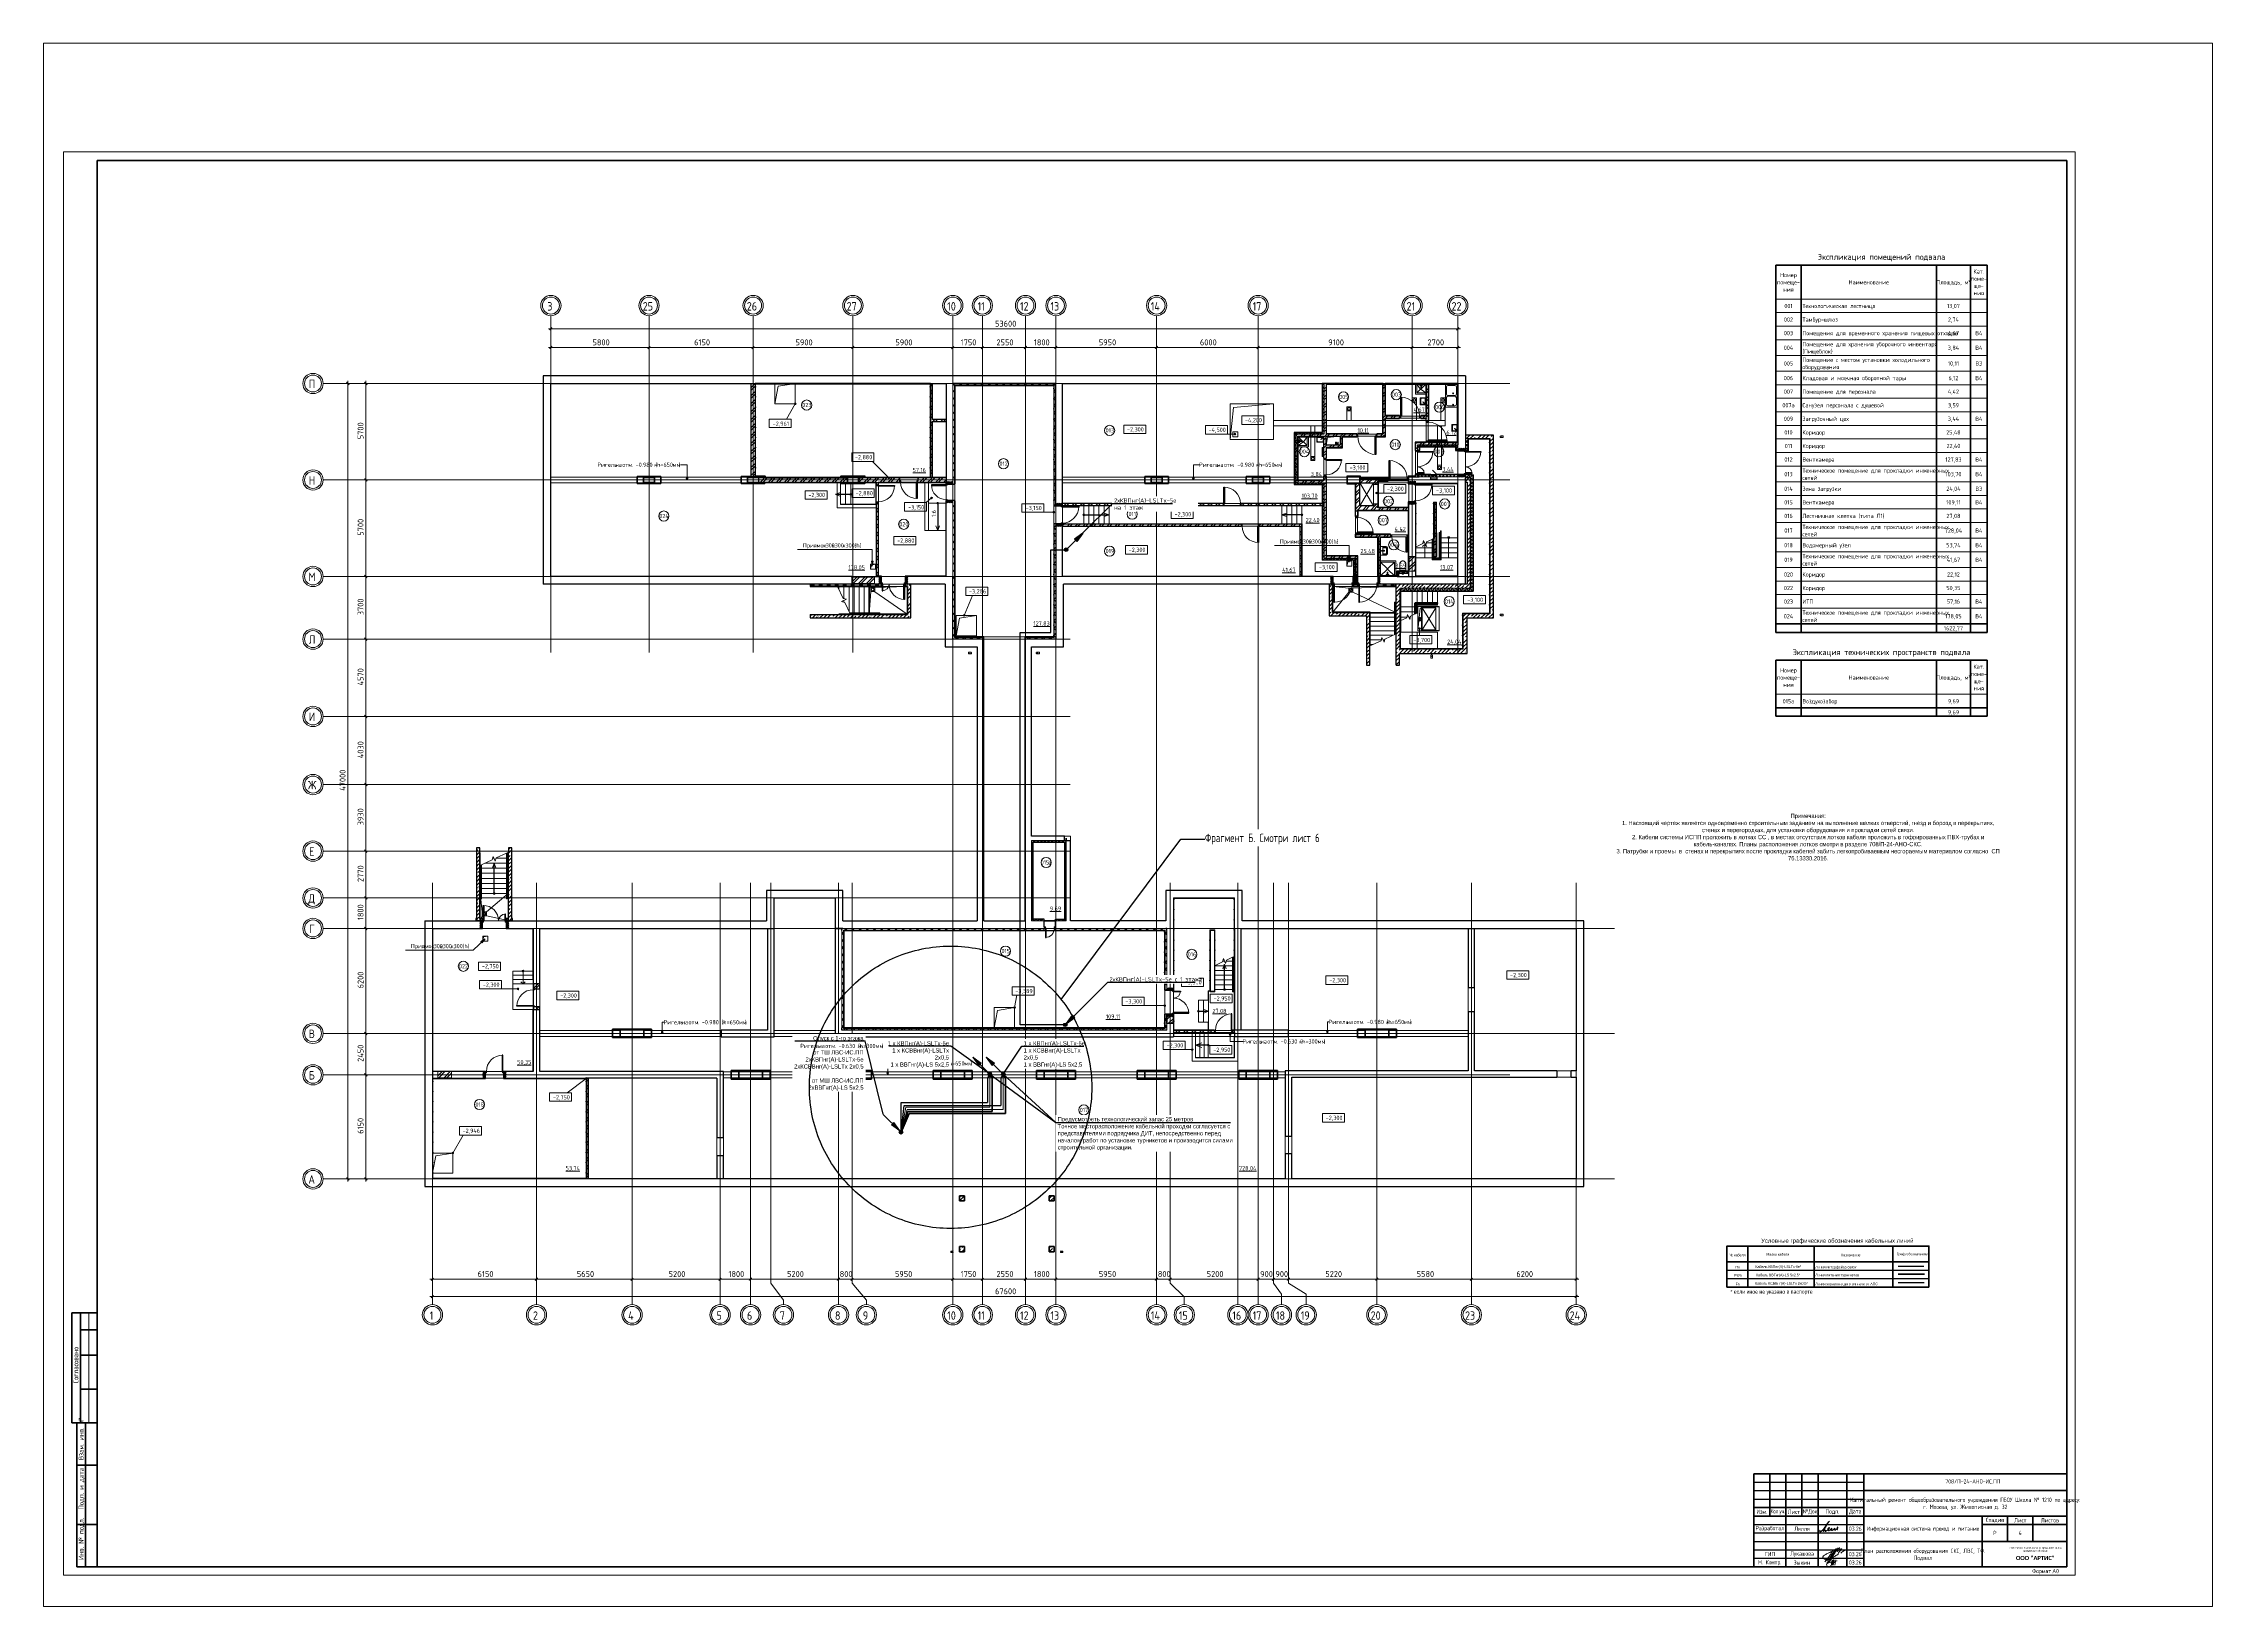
# Paper-space layout 'Подвал' of a CAD drawing. Header units: millimetres. Extents: x -5585 to 1243, y -6206 to 657.
# Drawn here: x -5585 to -4303, y -6206 to -5283 of the extents above; entities outside this region: 32.
# The model-space entities are those that its viewports show. They can reach past a viewport. Long polylines and large blocks are cut down to what shows.
import ezdxf
from ezdxf import colors
from ezdxf.entities.mleader import LeaderData, LeaderLine
from ezdxf.enums import TextEntityAlignment as Align
from ezdxf.math import Vec2, Vec3

# ---------------------------------------------------------------- set-up
doc = ezdxf.new("R2010")
doc.units = ezdxf.units.MM
for name, pattern in [('ACAD_ISO02W100', [15, 12, -3]), ('ADSK_Линия сетки', [25, 20, -2.5, 0, -2.5]), ('ADSK_Сверху', [450, 300, -150]), ('ADSK_Штриховая_ш2 п1_5', [4.5, 3, -1.5]), ('ADSK_Штриховая_ш3 п1_5', [4.5, 3, -1.5]), ('DASH', [0.75, 0.5, -0.25]), ('Сверху', [3.96875, 2.38125, -1.5875])]:
    doc.linetypes.add(name, pattern=pattern)
for name, color, linetype, lineweight in [('....ТЕКСТ', 7, 'Continuous', 15), ('__ФОРМАТ', 7, 'Continuous', 40), ('_Схема', 5, 'Continuous', 30), ('A-_ANOTTEXT_T', 7, 'Continuous', 9), ('PDF _Геометрия', 8, 'Continuous', 9), ('UTP', 5, 'Continuous', 30), ('Аннотация', 252, 'Continuous', 18), ('АО Питание', 86, 'Continuous', 50), ('АПС', 255, 'Continuous', 30), ('Графика', 7, 'Continuous', 20), ('Двери', 8, 'Continuous', 9), ('Лестницы', 8, 'Continuous', 9), ('Линии', 7, 'Continuous', 9), ('Марки помещений', 8, 'Continuous', 20), ('Несущие колонны', 252, 'Continuous', 18), ('Обобщенные модели', 8, 'Continuous', 18), ('Оборудование', 8, 'Continuous', 18), ('Ограждение', 8, 'Continuous', 9), ('Оси', 252, 'Continuous', 9), ('Отметки', 252, 'Continuous', 9), ('ОФ_рамка', 8, 'Continuous', 60), ('Пандусы', 7, 'Continuous', 18), ('Перекрытие', 252, 'Continuous', 18), ('Подписи', 7, 'Continuous', 13), ('Размеры', 7, 'Continuous', 9), ('Сантехника', 252, 'Continuous', 18), ('Стены внутренние', 252, 'Continuous', 18), ('Стены наружные', 252, 'Continuous', 18), ('Стены штриховка', 7, 'Continuous', 9), ('Стрелки', 7, 'Continuous', 30), ('Стрелки вверх', 7, 'Continuous', 18)]:
    doc.layers.add(name, color=color, linetype=linetype, lineweight=lineweight)
for name, color, linetype in [('_19D-Телекоммуникационные шкафы', 7, 'Continuous'), ('__НАДПИСИ', 7, 'Continuous'), ('G-ANOTVPRT_T', 7, 'Continuous'), ('PDF _Текст', 7, 'Continuous'), ('СОТ', 7, 'Continuous'), ('стена', 20, 'Continuous'), ('Узлы', 7, 'Continuous')]:
    doc.layers.add(name, color=color, linetype=linetype)
doc.layers.add('PDF _СОТ', color=7, linetype='Continuous', true_color=0xb82d00)
doc.layers.add('Линии разделители', color=4, linetype='ADSK_Штриховая_ш3 п1_5', lineweight=40, true_color=0x00ffff)
doc.layers.add('ОФ_подписи', color=5, linetype='Continuous', lineweight=13, true_color=0x0000ff)
doc.styles.add('Arial Narrow МОЙ', font='ARIALN.TTF', dxfattribs={"height": 2.5})
doc.styles.add('GOST 2.304 type A', font='', dxfattribs={"height": 250})
doc.styles.add('GOST 2.304 type A_2', font='', dxfattribs={"height": 2.5})
doc.styles.add('GOST 2.304 type A_3', font='', dxfattribs={"height": 3.5})
doc.styles.add('GOST Common', font='', dxfattribs={"width": 0.9, "height": 500})
doc.styles.add('GOST Common_1', font='', dxfattribs={"height": 250})
doc.styles.add('GOST Common_2', font='', dxfattribs={"width": 0.9, "height": 250})
doc.styles.add('GOST Common_3', font='', dxfattribs={"height": 3.5})
doc.styles.add('GOST Common_4', font='', dxfattribs={"height": 7})
doc.styles.add('GOST Common_6', font='', dxfattribs={"width": 0.9, "height": 350})
doc.styles.add('GOST Common_7', font='', dxfattribs={"width": 0.9, "height": 2.5})
doc.styles.add('GOST-2.304_Type-B_shrink', font='', dxfattribs={"width": 0.8})
doc.styles.add('ISOCPEUR', font='isocpeur.ttf', dxfattribs={"width": 0.9, "height": 350})
doc.styles.add('Mipgost_5', font='', dxfattribs={"height": 250})
doc.styles.add('PDF Arial', font='arial.ttf')
doc.styles.add('RubezhCAD', font='', dxfattribs={"oblique": 10})
doc.styles.add('ГОСТ 2.304', font='')
doc.styles.get('GOST 2.304 type A').set_extended_font_data('GOST 2.304 type A')
doc.styles.get('GOST 2.304 type A_2').set_extended_font_data('GOST 2.304 type A')
doc.styles.get('GOST 2.304 type A_3').set_extended_font_data('GOST 2.304 type A')
doc.styles.get('GOST Common').set_extended_font_data('GOST type B')
doc.styles.get('GOST Common_1').set_extended_font_data('GOST type B')
doc.styles.get('GOST Common_2').set_extended_font_data('GOST type B')
doc.styles.get('GOST Common_3').set_extended_font_data('GOST type B')
doc.styles.get('GOST Common_4').set_extended_font_data('GOST type B')
doc.styles.get('GOST Common_6').set_extended_font_data('GOST type B')
doc.styles.get('GOST Common_7').set_extended_font_data('GOST type B')
doc.styles.get('GOST-2.304_Type-B_shrink').set_extended_font_data('GOST type B')
doc.styles.get('Mipgost_5').set_extended_font_data('Mipgost')
doc.styles.get('RubezhCAD').set_extended_font_data('GOST type A')
doc.styles.get('ГОСТ 2.304').set_extended_font_data('GOST 2.304 type A')
pattern_1 = [(0, (-204647.66, -898.36), (0, 600), []), (90, (-204647.66, -898.36), (-600, 4e-14), [])]
pattern_2 = [(0, (-224137.66, -2808.36), (0, 600), []), (90, (-224137.66, -2808.36), (-600, 4e-14), [])]
pattern_3 = [(0, (-223608.85, 27487), (0, 600), []), (90, (-223608.85, 27487), (-600, 4e-14), [])]
pattern_4 = [(0, (-235393.85, 27597), (0, 600), []), (90, (-235393.85, 27597), (-600, 4e-14), [])]
pattern_5 = [(0, (-254468.85, -13448), (0, 600), []), (90, (-254468.85, -13448), (-600, 4e-14), [])]

# ---------------------------------------------------------------- blocks, each defined once
blk = doc.blocks.new('подвал')
at = {"layer": 'Аннотация', "lineweight": 9, "true_color": 0x636466}
h = blk.add_hatch(color=251, dxfattribs=at)
edge = h.paths.add_edge_path()
edge.add_arc((-222932, 20256), 50, 0, 360)
h = blk.add_hatch(color=251, dxfattribs=at)
edge = h.paths.add_edge_path()
edge.add_arc((-193009, 20256), 50, 0, 360)
at = {"layer": 'Аннотация', "lineweight": 20, "true_color": 0x636466}
for points in [[(-183796, 15301), (-183743, 15601), (-183849, 15601)], [(-211990, 15072), (-211937, 15372), (-212043, 15372)], [(-234866, -6949), (-235120, -7116), (-235048, -7193)]]:
    blk.add_hatch(color=251, dxfattribs=at).paths.add_polyline_path(points)
at = {"layer": 'Аннотация', "lineweight": 9, "true_color": 0x636466}
h = blk.add_hatch(color=251, dxfattribs=at)
edge = h.paths.add_edge_path()
edge.add_arc((-224402, -12464), 50, 0, 360)
h = blk.add_hatch(color=251, dxfattribs=at)
edge = h.paths.add_edge_path()
edge.add_arc((-216322, -12609), 50, 0, 360)
h = blk.add_hatch(color=251, dxfattribs=at)
edge = h.paths.add_edge_path()
edge.add_arc((-190839, -12609), 50, 0, 360)
h = blk.add_hatch(color=251, dxfattribs=at)
edge = h.paths.add_edge_path()
edge.add_arc((-185094, -12448), 50, 0, 360)
h = blk.add_hatch(color=251, dxfattribs=at)
edge = h.paths.add_edge_path()
edge.add_arc((-211077, -14898), 50, 0, 360)
at = {"layer": 'Двери', "lineweight": 18, "true_color": 0x636466}
h = blk.add_hatch(dxfattribs=at)
h.set_pattern_fill('FP_1', color=251, angle=-90, style=0, pattern_type=2)
h.set_pattern_definition([(315, (-177158.634, 21191.906), (35.3553, 35.3553), [])])
h.paths.add_polyline_path([(-176934, 20337), (-176934, 20487), (-177384, 20487), (-177384, 20337)])
h.paths.add_polyline_path([(-177384, 21897), (-176934, 21897), (-176934, 22047), (-177384, 22047)])
h = blk.add_hatch(dxfattribs=at)
h.set_pattern_fill('FP_1', color=251, angle=90, style=0, pattern_type=2)
h.set_pattern_definition([(135, (-207428.634, 19436.906), (-35.3553, -35.3553), [])])
h.paths.add_polyline_path([(-207234, 18802), (-207234, 18952), (-207624, 18952), (-207624, 18802)])
h.paths.add_polyline_path([(-207624, 19922), (-207234, 19922), (-207234, 20072), (-207624, 20072)])
h = blk.add_hatch(dxfattribs=at)
h.set_pattern_fill('FP_1', color=251, angle=-90, style=0, pattern_type=2)
h.set_pattern_definition([(315, (-180083.634, 19406.906), (35.3553, 35.3553), [])])
h.paths.add_polyline_path([(-179889, 18722), (-179889, 18872), (-180279, 18872), (-180279, 18722)])
h.paths.add_polyline_path([(-180279, 19942), (-179889, 19942), (-179889, 20092), (-180279, 20092)])
h = blk.add_hatch(dxfattribs=at)
h.set_pattern_fill('FP_1', color=251, angle=-90, style=0, pattern_type=2)
h.set_pattern_definition([(315, (-200943.634, 18101.907), (35.3553, 35.3553), [])])
h.paths.add_polyline_path([(-201134, 17417), (-200754, 17417), (-200754, 17567), (-201134, 17567)])
h.paths.add_polyline_path([(-201134, 18637), (-200754, 18637), (-200754, 18787), (-201134, 18787)])
h = blk.add_hatch(dxfattribs=at)
h.set_pattern_fill('FP_1', color=251, angle=180, style=0, pattern_type=2)
h.set_pattern_definition([(225, (-210743.634, 14236.906), (35.3553, -35.3553), [])])
h.paths.add_polyline_path([(-209889, 14012), (-209889, 14462), (-210039, 14462), (-210039, 14012)])
h.paths.add_polyline_path([(-211599, 14012), (-211449, 14012), (-211449, 14462), (-211599, 14462)])
h = blk.add_hatch(dxfattribs=at)
h.set_pattern_fill('FP_1', color=251, angle=180, style=0, pattern_type=2)
h.set_pattern_definition([(225, (-184168.634, 14236.906), (35.3553, -35.3553), [])])
h.paths.add_polyline_path([(-183434, 14012), (-183434, 14462), (-183584, 14462), (-183584, 14012)])
h.paths.add_polyline_path([(-184904, 14012), (-184754, 14012), (-184754, 14462), (-184904, 14462)])
h = blk.add_hatch(dxfattribs=at)
h.set_pattern_fill('FP_1', color=251, angle=180, style=0, pattern_type=2)
h.set_pattern_definition([(225, (-182703.634, 14236.906), (35.3553, -35.3553), [])])
h.paths.add_polyline_path([(-181969, 14012), (-181969, 14462), (-182119, 14462), (-182119, 14012), (-181982, 14012)])
h.paths.add_polyline_path([(-183439, 14012), (-183289, 14012), (-183289, 14462), (-183439, 14462)])
h = blk.add_hatch(dxfattribs=at)
h.set_pattern_fill('FP_1', color=251, style=0, pattern_type=2)
h.set_pattern_definition([(45, (-234328.634, -6113.094), (-35.3553, 35.3553), [])])
h.paths.add_polyline_path([(-233474, -6338), (-233474, -5888), (-233624, -5888), (-233624, -6338)])
h.paths.add_polyline_path([(-235034, -6338), (-235034, -5888), (-235184, -5888), (-235184, -6338)])
h = blk.add_hatch(dxfattribs=at)
h.set_pattern_fill('FP_1', color=251, angle=-90, style=0, pattern_type=2)
h.set_pattern_definition([(315, (-194383.634, -10698.094), (35.3553, 35.3553), [])])
h.paths.add_polyline_path([(-194579, -11553), (-194189, -11553), (-194189, -11403), (-194579, -11403)])
h.paths.add_polyline_path([(-194579, -9993), (-194189, -9993), (-194189, -9843), (-194579, -9843)])
h = blk.add_hatch(dxfattribs=at)
h.set_pattern_fill('FP_21', color=251, angle=180, style=0, pattern_type=2)
h.set_pattern_definition([(135, (-234313.634, -14988.094), (35.3553, 35.3553), [])])
h.paths.add_polyline_path([(-234999, -15183), (-234849, -15183), (-234849, -14793), (-234999, -14793)])
h.paths.add_polyline_path([(-233629, -15183), (-233629, -14793), (-233779, -14793), (-233779, -15183)])
at = {"layer": 'Несущие колонны', "lineweight": 9, "true_color": 0x636466}
h = blk.add_hatch(dxfattribs=at)
h.set_pattern_fill('FP_14', color=251, angle=180, style=0, pattern_type=2)
h.set_pattern_definition([(45, (-204647.66, -898.36), (-224.5064, 224.5064), []), (45, (-204423.15, -898.36), (-224.5064, 224.5064), [396.875, -79.375, 3.353, -76.022])])
h.paths.add_polyline_path([(-206539, -22438), (-206539, -22138), (-206839, -22138), (-206839, -22438)])
h = blk.add_hatch(dxfattribs=at)
h.set_pattern_fill('FP_4', color=251, style=0, pattern_type=2)
h.set_pattern_definition([(45, (-204647.66, -898.36), (-224.5064, 224.5064), []), (45, (-204423.15, -898.36), (-224.5064, 224.5064), [396.875, -79.375, 3.353, -76.022])])
h.paths.add_polyline_path([(-201239, -22438), (-201239, -22138), (-201539, -22138), (-201539, -22438)])
h = blk.add_hatch(dxfattribs=at)
h.set_pattern_fill('FP_16', color=251, angle=180, style=0, pattern_type=2)
h.set_pattern_definition([(45, (-204647.66, -898.36), (-224.5064, 224.5064), []), (45, (-204423.15, -898.36), (-224.5064, 224.5064), [396.875, -79.375, 3.353, -76.022])])
h.paths.add_polyline_path([(-206539, -25438), (-206539, -25138), (-206839, -25138), (-206839, -25438)])
h = blk.add_hatch(dxfattribs=at)
h.set_pattern_fill('FP_15', color=251, style=0, pattern_type=2)
h.set_pattern_definition([(45, (-204647.66, -898.36), (-224.5064, 224.5064), []), (45, (-204423.15, -898.36), (-224.5064, 224.5064), [396.875, -79.375, 3.353, -76.022])])
h.paths.add_polyline_path([(-201239, -25438), (-201239, -25138), (-201539, -25138), (-201539, -25438)])
at = {"layer": 'Ограждение', "true_color": 0x636466}
h = blk.add_hatch(dxfattribs=at)
h.set_pattern_fill('FP_32', color=251, style=0, pattern_type=2)
h.set_pattern_definition([(0, (-235316.5, 27597), (0, 600), []), (90, (-235316.5, 27597), (-598.553, 4e-14), [])])
h.paths.add_polyline_path([(-218884, 25837), (-217739, 25837), (-217739, 25847), (-218894, 25847), (-218884, 25837)])
h = blk.add_hatch(dxfattribs=at)
h.set_pattern_fill('FP_30', color=251, style=0, pattern_type=2)
h.set_pattern_definition(pattern_4)
h.paths.add_polyline_path([(-218894, 20417), (-218884, 20417), (-218884, 25837), (-218894, 25847), (-218894, 20527)])
h = blk.add_hatch(dxfattribs=at)
h.set_pattern_fill('FP_30', color=251, style=0, pattern_type=2)
h.set_pattern_definition(pattern_4)
h.paths.add_polyline_path([(-216539, 25837), (-216539, 25847), (-217739, 25847), (-217739, 25837)])
h = blk.add_hatch(dxfattribs=at)
h.set_pattern_fill('FP_33', color=251, style=0, pattern_type=2)
h.set_pattern_definition([(0, (-235390.76, 27597), (0, 600), []), (90, (-235390.76, 27597), (-599.969, 4e-14), [])])
h.paths.add_polyline_path([(-216539, 25837), (-208569, 25837), (-208559, 25847), (-216539, 25847)])
h = blk.add_hatch(dxfattribs=at)
h.set_pattern_fill('FP_30', color=251, style=0, pattern_type=2)
h.set_pattern_definition(pattern_4)
h.paths.add_polyline_path([(-208559, 20370), (-208559, 25847), (-208569, 25837), (-208569, 20370)])
h = blk.add_hatch(dxfattribs=at)
h.set_pattern_fill('FP_27', color=251, style=0, pattern_type=2)
h.set_pattern_definition(pattern_3)
h.paths.add_polyline_path([(-207099, 25727), (-201269, 25727), (-201259, 25737), (-207109, 25737)])
h = blk.add_hatch(dxfattribs=at)
h.set_pattern_fill('FP_27', color=251, style=0, pattern_type=2)
h.set_pattern_definition(pattern_3)
h.paths.add_polyline_path([(-207099, 19937), (-207099, 25727), (-207109, 25737), (-207109, 19937)])
h = blk.add_hatch(dxfattribs=at)
h.set_pattern_fill('FP_27', color=251, style=0, pattern_type=2)
h.set_pattern_definition(pattern_3)
h.paths.add_polyline_path([(-201259, 18652), (-201259, 25737), (-201269, 25727), (-201269, 18652)])
h = blk.add_hatch(dxfattribs=at)
h.set_pattern_fill('FP_22', color=251, style=0, pattern_type=2)
h.set_pattern_definition(pattern_1)
h.paths.add_polyline_path([(-176769, 21872), (-176759, 21872), (-176759, 22587), (-176769, 22597), (-176769, 21897)])
h = blk.add_hatch(dxfattribs=at)
h.set_pattern_fill('FP_22', color=251, style=0, pattern_type=2)
h.set_pattern_definition(pattern_1)
h.paths.add_polyline_path([(-175509, 22587), (-175499, 22597), (-176769, 22597), (-176759, 22587), (-176329, 22587)])
h = blk.add_hatch(dxfattribs=at)
h.set_pattern_fill('FP_22', color=251, style=0, pattern_type=2)
h.set_pattern_definition(pattern_1)
h.paths.add_polyline_path([(-175499, 12277), (-175499, 22597), (-175509, 22587), (-175509, 12287)])
h = blk.add_hatch(dxfattribs=at)
h.set_pattern_fill('FP_31', color=251, style=0, pattern_type=2)
h.set_pattern_definition([(0, (-235393.85, 27593.86), (0, 599.893), []), (90, (-235393.85, 27593.86), (-600, 4e-14), [])])
h.paths.add_polyline_path([(-218894, 20377), (-218884, 20387), (-218884, 20417), (-218894, 20417), (-218894, 20387)])
h = blk.add_hatch(dxfattribs=at)
h.set_pattern_fill('FP_30', color=251, style=0, pattern_type=2)
h.set_pattern_definition(pattern_4)
h.paths.add_polyline_path([(-218319, 20377), (-218309, 20387), (-218884, 20387), (-218894, 20377), (-218334, 20377)])
h = blk.add_hatch(dxfattribs=at)
h.set_pattern_fill('FP_30', color=251, style=0, pattern_type=2)
h.set_pattern_definition(pattern_4)
h.paths.add_polyline_path([(-213849, 20302), (-213859, 20312), (-218309, 20312), (-218319, 20302), (-215900, 20302)])
h = blk.add_hatch(dxfattribs=at)
h.set_pattern_fill('FP_30', color=251, style=0, pattern_type=2)
h.set_pattern_definition(pattern_4)
h.paths.add_polyline_path([(-212508, 20377), (-212419, 20377), (-212409, 20387), (-213859, 20387), (-213849, 20377), (-213639, 20377)])
h = blk.add_hatch(dxfattribs=at)
h.set_pattern_fill('FP_30', color=251, style=0, pattern_type=2)
h.set_pattern_definition(pattern_4)
h.paths.add_polyline_path([(-210364, 20302), (-210364, 20312), (-212409, 20312), (-212419, 20302), (-211378, 20302)])
h = blk.add_hatch(dxfattribs=at)
h.set_pattern_fill('FP_30', color=251, style=0, pattern_type=2)
h.set_pattern_definition(pattern_4)
h.paths.add_polyline_path([(-209294, 20302), (-208559, 20302), (-208569, 20312), (-209294, 20312)])
h = blk.add_hatch(dxfattribs=at)
h.set_pattern_fill('FP_22', color=251, style=0, pattern_type=2)
h.set_pattern_definition(pattern_1)
h.paths.add_polyline_path([(-176459, 13587), (-176459, 20462), (-176469, 20452), (-176469, 13597)])
h = blk.add_hatch(dxfattribs=at)
h.set_pattern_fill('FP_29', color=251, style=0, pattern_type=2)
h.set_pattern_definition(pattern_1)
h.paths.add_polyline_path([(-207109, 10887), (-207099, 10897), (-207099, 18937), (-207109, 18937), (-207109, 13979)])
h = blk.add_hatch(dxfattribs=at)
h.set_pattern_fill('FP_22', color=251, style=0, pattern_type=2)
h.set_pattern_definition(pattern_1)
h.paths.add_polyline_path([(-179874, 16202), (-179864, 16207), (-179864, 18862), (-179874, 18862), (-179874, 16207)])
h = blk.add_hatch(dxfattribs=at)
h.set_pattern_fill('FP_22', color=251, style=0, pattern_type=2)
h.set_pattern_definition(pattern_1)
h.paths.add_polyline_path([(-178814, 16697), (-178804, 16701), (-178804, 18832), (-178814, 18842), (-178814, 16703)])
h = blk.add_hatch(dxfattribs=at)
h.set_pattern_fill('FP_22', color=251, style=0, pattern_type=2)
h.set_pattern_definition(pattern_1)
h.paths.add_polyline_path([(-178644, 15647), (-178644, 18842), (-178654, 18832), (-178654, 15647)])
h = blk.add_hatch(dxfattribs=at)
h.set_pattern_fill('FP_22', color=251, style=0, pattern_type=2)
h.set_pattern_definition(pattern_1)
h.paths.add_polyline_path([(-201259, 10887), (-201259, 17552), (-201269, 17552), (-201269, 10897)])
h = blk.add_hatch(dxfattribs=at)
h.set_pattern_fill('FP_22', color=251, style=0, pattern_type=2)
h.set_pattern_definition(pattern_1)
h.paths.add_polyline_path([(-177460, 13587), (-176459, 13587), (-176469, 13597), (-178585, 13597), (-178585, 13587)])
h = blk.add_hatch(dxfattribs=at)
h.set_pattern_fill('FP_22', color=251, style=0, pattern_type=2)
h.set_pattern_definition(pattern_1)
h.paths.add_polyline_path([(-180761, 11162), (-180761, 11840), (-180769, 11837), (-180769, 11162)])
h = blk.add_hatch(dxfattribs=at)
h.set_pattern_fill('FP_22', color=251, style=0, pattern_type=2)
h.set_pattern_definition(pattern_1)
h.paths.add_polyline_path([(-177084, 12277), (-175499, 12277), (-175509, 12287), (-177109, 12287), (-177099, 12277)])
h = blk.add_hatch(dxfattribs=at)
h.set_pattern_fill('FP_22', color=251, style=0, pattern_type=2)
h.set_pattern_definition(pattern_1)
h.paths.add_polyline_path([(-177099, 10175), (-177099, 12277), (-177109, 12287), (-177109, 10185)])
h = blk.add_hatch(dxfattribs=at)
h.set_pattern_fill('FP_28', color=251, style=0, pattern_type=2)
h.set_pattern_definition(pattern_1)
h.paths.add_polyline_path([(-201259, 10887), (-201269, 10897), (-207099, 10897), (-207109, 10887), (-202974, 10887)])
h = blk.add_hatch(dxfattribs=at)
h.set_pattern_fill('FP_35', color=251, style=0, pattern_type=2)
h.set_pattern_definition(pattern_1)
h.paths.add_polyline_path([(-177460, 10175), (-177099, 10175), (-177109, 10185), (-178585, 10185), (-178585, 10175)])
h = blk.add_hatch(dxfattribs=at)
h.set_pattern_fill('FP_22', color=251, style=0, pattern_type=2)
h.set_pattern_definition(pattern_1)
h.paths.add_polyline_path([(-194164, -9998), (-194164, -4563), (-194174, -4553), (-194174, -9998)])
h = blk.add_hatch(dxfattribs=at)
h.set_pattern_fill('FP_22', color=251, style=0, pattern_type=2)
h.set_pattern_definition(pattern_1)
h.paths.add_polyline_path([(-190604, -4563), (-190594, -4553), (-194174, -4553), (-194164, -4563)])
h = blk.add_hatch(dxfattribs=at)
h.set_pattern_fill('FP_22', color=251, style=0, pattern_type=2)
h.set_pattern_definition(pattern_1)
h.paths.add_polyline_path([(-190604, -7997), (-190594, -7993), (-190594, -4553), (-190604, -4563), (-190604, -7993)])
h = blk.add_hatch(dxfattribs=at)
h.set_pattern_fill('FP_24', color=251, style=0, pattern_type=2)
h.set_pattern_definition(pattern_2)
h.paths.add_polyline_path([(-213664, -12218), (-213654, -12208), (-213654, -6473), (-213664, -6463), (-213664, -9347)])
h = blk.add_hatch(dxfattribs=at)
h.set_pattern_fill('FP_24', color=251, style=0, pattern_type=2)
h.set_pattern_definition(pattern_2)
h.paths.add_polyline_path([(-195550, -6473), (-194714, -6473), (-194704, -6463), (-201709, -6463), (-201709, -6473), (-200072, -6473)])
h.paths.add_polyline_path([(-213654, -6473), (-201759, -6473), (-201759, -6463), (-213664, -6463)])
h = blk.add_hatch(dxfattribs=at)
h.set_pattern_fill('FP_24', color=251, style=0, pattern_type=2)
h.set_pattern_definition(pattern_2)
h.paths.add_polyline_path([(-194704, -9983), (-194704, -6463), (-194714, -6473), (-194714, -9983)])
h = blk.add_hatch(dxfattribs=at)
h.set_pattern_fill('FP_22', color=251, style=0, pattern_type=2)
h.set_pattern_definition(pattern_1)
h.paths.add_polyline_path([(-192034, -10038), (-192034, -6438), (-192044, -6428), (-192044, -10028)])
h = blk.add_hatch(dxfattribs=at)
h.set_pattern_fill('FP_22', color=251, style=0, pattern_type=2)
h.set_pattern_definition(pattern_1)
h.paths.add_polyline_path([(-191754, -8534), (-191744, -8529), (-191744, -6428), (-191754, -6438), (-191754, -8405)])
h = blk.add_hatch(dxfattribs=at)
h.set_pattern_fill('FP_22', color=251, style=0, pattern_type=2)
h.set_pattern_definition(pattern_1)
h.paths.add_polyline_path([(-192134, -10583), (-192134, -10038), (-192144, -10028), (-192144, -10583)])
h = blk.add_hatch(dxfattribs=at)
h.set_pattern_fill('FP_22', color=251, style=0, pattern_type=2)
h.set_pattern_definition(pattern_1)
h.paths.add_polyline_path([(-192034, -10038), (-192044, -10028), (-192144, -10028), (-192134, -10038)])
h = blk.add_hatch(dxfattribs=at)
h.set_pattern_fill('FP_24', color=251, style=0, pattern_type=2)
h.set_pattern_definition(pattern_2)
h.paths.add_polyline_path([(-194704, -12218), (-194704, -11413), (-194714, -11413), (-194714, -12208)])
h = blk.add_hatch(dxfattribs=at)
h.set_pattern_fill('FP_22', color=251, style=0, pattern_type=2)
h.set_pattern_definition(pattern_1)
h.paths.add_polyline_path([(-194174, -12348), (-194164, -12338), (-194164, -11398), (-194174, -11398), (-194174, -12343)])
h = blk.add_hatch(dxfattribs=at)
h.set_pattern_fill('FP_26', color=251, style=0, pattern_type=2)
h.set_pattern_definition([(0, (-224141.1, -2808.36), (0, 600), []), (90, (-224141.1, -2808.36), (-599.97, 4e-14), [])])
h.paths.add_polyline_path([(-213639, -12218), (-204784, -12218), (-204784, -12208), (-213654, -12208), (-213664, -12218), (-213654, -12218)])
h = blk.add_hatch(dxfattribs=at)
h.set_pattern_fill('FP_24', color=251, style=0, pattern_type=2)
h.set_pattern_definition(pattern_2)
h.paths.add_polyline_path([(-204594, -12218), (-203584, -12218), (-203584, -12208), (-204784, -12208), (-204784, -12218)])
h = blk.add_hatch(dxfattribs=at)
h.set_pattern_fill('FP_25', color=251, style=0, pattern_type=2)
h.set_pattern_definition([(0, (-224130.2, -2808.36), (0, 600), []), (90, (-224130.2, -2808.36), (-599.97, 4e-14), [])])
h.paths.add_polyline_path([(-194704, -12218), (-194714, -12208), (-203584, -12208), (-203584, -12218), (-194714, -12218)])
h = blk.add_hatch(dxfattribs=at)
h.set_pattern_fill('FP_22', color=251, style=0, pattern_type=2)
h.set_pattern_definition(pattern_1)
h.paths.add_polyline_path([(-192134, -12348), (-192144, -12338), (-194164, -12338), (-194174, -12348), (-193288, -12348)])
h = blk.add_hatch(dxfattribs=at)
h.set_pattern_fill('FP_22', color=251, style=0, pattern_type=2)
h.set_pattern_definition(pattern_1)
h.paths.add_polyline_path([(-192134, -12348), (-192134, -11883), (-192144, -11883), (-192144, -12338)])
h = blk.add_hatch(dxfattribs=at)
h.set_pattern_fill('FP_22', color=251, style=0, pattern_type=2)
h.set_pattern_definition(pattern_1)
h.paths.add_polyline_path([(-191779, -12348), (-191779, -12338), (-192119, -12338), (-192119, -12348)])
h = blk.add_hatch(dxfattribs=at)
h.set_pattern_fill('FP_34', color=251, style=0, pattern_type=2)
h.set_pattern_definition(pattern_5)
h.paths.add_polyline_path([(-237969, -21123), (-237959, -21113), (-237959, -15208), (-237969, -15198), (-237969, -19344)])
h = blk.add_hatch(dxfattribs=at)
h.set_pattern_fill('FP_34', color=251, style=0, pattern_type=2)
h.set_pattern_definition(pattern_5)
h.paths.add_polyline_path([(-234849, -15208), (-234849, -15198), (-237969, -15198), (-237959, -15208), (-236251, -15208)])
h = blk.add_hatch(dxfattribs=at)
h.set_pattern_fill('FP_34', color=251, style=0, pattern_type=2)
h.set_pattern_definition(pattern_5)
h.paths.add_polyline_path([(-233779, -15208), (-228909, -15208), (-228899, -15198), (-233779, -15198)])
h = blk.add_hatch(dxfattribs=at)
h.set_pattern_fill('FP_34', color=251, style=0, pattern_type=2)
h.set_pattern_definition(pattern_5)
h.paths.add_polyline_path([(-228899, -21123), (-228899, -15198), (-228909, -15208), (-228909, -21113)])
h = blk.add_hatch(dxfattribs=at)
h.set_pattern_fill('FP_34', color=251, style=0, pattern_type=2)
h.set_pattern_definition(pattern_5)
h.paths.add_polyline_path([(-228899, -21123), (-228909, -21113), (-237959, -21113), (-237969, -21123), (-231728, -21123)])
at = {"layer": 'Отметки', "true_color": 0x636466}
h = blk.add_hatch(color=251, dxfattribs=at)
edge = h.paths.add_edge_path()
edge.add_arc((-216539, 24662), 50, 0, 360)
h = blk.add_hatch(color=251, dxfattribs=at)
edge = h.paths.add_edge_path()
edge.add_arc((-190556, 22874), 50, 0, 360)
h = blk.add_hatch(color=251, dxfattribs=at)
edge = h.paths.add_edge_path()
edge.add_arc((-211008, 20287), 50, 0, 360)
h = blk.add_hatch(color=251, dxfattribs=at)
edge = h.paths.add_edge_path()
edge.add_arc((-182185, 19390), 50, 0, 360)
h = blk.add_hatch(color=251, dxfattribs=at)
edge = h.paths.add_edge_path()
edge.add_arc((-208482, 19099), 50, 0, 360)
h = blk.add_hatch(color=251, dxfattribs=at)
edge = h.paths.add_edge_path()
edge.add_arc((-201259, 18255), 50, 0, 360)
h = blk.add_hatch(color=251, dxfattribs=at)
edge = h.paths.add_edge_path()
edge.add_arc((-206561, 12162), 50, 0, 360)
h = blk.add_hatch(color=251, dxfattribs=at)
edge = h.paths.add_edge_path()
edge.add_arc((-179639, 11376), 50, 0, 360)
h = blk.add_hatch(color=251, dxfattribs=at)
edge = h.paths.add_edge_path()
edge.add_arc((-232926, -9910), 50, 0, 360)
h = blk.add_hatch(color=251, dxfattribs=at)
edge = h.paths.add_edge_path()
edge.add_arc((-203584, -11018), 50, 0, 360)
h = blk.add_hatch(color=251, dxfattribs=at)
edge = h.paths.add_edge_path()
edge.add_arc((-194704, -10898), 50, 0, 360)
h = blk.add_hatch(color=251, dxfattribs=at)
edge = h.paths.add_edge_path()
edge.add_arc((-193079, -13498), 50, 0, 360)
h = blk.add_hatch(color=251, dxfattribs=at)
edge = h.paths.add_edge_path()
edge.add_arc((-228899, -15198), 50, 0, 360)
h = blk.add_hatch(color=251, dxfattribs=at)
edge = h.paths.add_edge_path()
edge.add_arc((-236784, -19608), 50, 0, 360)
at = {"layer": 'Стрелки вверх', "true_color": 0x636466}
for points in [[(-177916, 16704), (-177892, 16719), (-177881, 16745), (-177885, 16773), (-177903, 16794), (-177930, 16802), (-177957, 16794), (-177976, 16773), (-177980, 16745), (-177968, 16719), (-177944, 16704)], [(-232615, -8906), (-232591, -8891), (-232579, -8865), (-232583, -8837), (-232602, -8816), (-232629, -8808), (-232656, -8816), (-232674, -8837), (-232678, -8865), (-232666, -8891), (-232643, -8906)]]:
    blk.add_hatch(color=251, dxfattribs=at).paths.add_polyline_path(points)
h = blk.add_hatch(color=251, dxfattribs=at)
edge = h.paths.add_edge_path()
edge.add_arc((-177930, 16752), 50, 0, 360)
h = blk.add_hatch(color=251, dxfattribs=at)
edge = h.paths.add_edge_path()
edge.add_arc((-232629, -8858), 50, 0, 360)
at = {"color": 251, "lineweight": 18, "true_color": 0x636466}
for p, q in [((-217739, 24662), (-217739, 25847)), ((-217546, 25702), (-217739, 24662)), ((-216633, 25847), (-217546, 25702)), ((-216539, 25847), (-216539, 24662)), ((-216539, 24662), (-217739, 24662)), ((-185174, 22212), (-185085, 22667)), ((-184344, 22742), (-185085, 22667)), ((-184546, 22401), (-184603, 22401)), ((-184603, 22281), (-184603, 22401)), ((-184546, 22281), (-184546, 22401)), ((-184531, 22281), (-184531, 22266)), ((-184521, 22281), (-184531, 22281)), ((-184477, 22401), (-184521, 22281)), ((-184521, 22281), (-184457, 22281)), ((-184457, 22401), (-184477, 22401)), ((-184457, 22281), (-184457, 22401)), ((-184457, 22281), (-184447, 22281)), ((-184447, 22281), (-184447, 22266)), ((-212040, 15127), (-212094, 14882)), ((-211794, 15182), (-212040, 15127)), ((-183939, 15077), (-183939, 15377)), ((-183939, 15377), (-183639, 15377)), ((-183885, 15322), (-183939, 15077)), ((-183639, 15077), (-183939, 15077)), ((-183639, 15377), (-183885, 15322)), ((-183639, 15377), (-183639, 15077)), ((-207034, 10962), (-207034, 12162)), ((-207034, 12162), (-205834, 12162)), ((-206841, 12002), (-207034, 10962)), ((-205834, 12162), (-206841, 12002)), ((-205834, 12162), (-205834, 10962)), ((-205834, 10962), (-207034, 10962)), ((-235014, -7088), (-235014, -6788)), ((-235014, -6788), (-234714, -6788)), ((-234960, -6843), (-235014, -7088)), ((-234714, -7088), (-235014, -7088)), ((-234714, -6788), (-234960, -6843)), ((-234714, -6788), (-234714, -7088)), ((-204784, -12218), (-204784, -11018)), ((-204784, -11018), (-203584, -11018)), ((-204591, -11178), (-204784, -12218)), ((-203584, -11018), (-204591, -11178)), ((-203584, -11018), (-203584, -12218)), ((-237959, -19608), (-236784, -19608)), ((-237791, -19768), (-237959, -20673)), ((-236784, -19608), (-237791, -19768)), ((-236784, -19608), (-236784, -20808)), ((-236784, -20808), (-237959, -20808))]:
    blk.add_line(p, q, dxfattribs=at)
at = {"layer": 'Аннотация', "color": 251, "lineweight": 20, "true_color": 0x636466, "extrusion": (0, 0, -1)}
for p, q in [((-218091, 23760), (-218091, 23260)), ((-216791, 23760), (-218091, 23760)), ((-218091, 23260), (-216791, 23260)), ((-216791, 23260), (-216791, 23760)), ((-210089, 18826), (-210089, 18326)), ((-208789, 18826), (-210089, 18826)), ((-210089, 18326), (-208789, 18326)), ((-208789, 18326), (-208789, 18826)), ((-205167, 13833), (-206467, 13833)), ((-206467, 13833), (-206467, 13333)), ((-206467, 13333), (-205167, 13333)), ((-205167, 13333), (-205167, 13833)), ((-202431, -9790), (-203731, -9790)), ((-203731, -9790), (-203731, -10290)), ((-202431, -10290), (-202431, -9790)), ((-203731, -10290), (-202431, -10290)), ((-231057, -16042), (-231057, -16542)), ((-229757, -16042), (-231057, -16042)), ((-231057, -16542), (-229757, -16542)), ((-229757, -16542), (-229757, -16042)), ((-235088, -18044), (-236388, -18044)), ((-236388, -18044), (-236388, -18544)), ((-236388, -18544), (-235088, -18544)), ((-235088, -18544), (-235088, -18044))]:
    blk.add_line(p, q, dxfattribs=at)
at = {"layer": 'Аннотация', "color": 251, "lineweight": 20, "true_color": 0x636466}
for p, q in [((-197129, 22901), (-197129, 23401)), ((-197129, 23401), (-195829, 23401)), ((-195829, 23401), (-195829, 22901)), ((-192293, 22874), (-192293, 23374)), ((-192293, 23374), (-190993, 23374)), ((-190993, 23374), (-190993, 22874)), ((-190146, 23447), (-190146, 23947)), ((-190146, 23947), (-188846, 23947)), ((-188846, 23447), (-190146, 23447)), ((-188846, 23947), (-188846, 23447)), ((-195829, 22901), (-197129, 22901)), ((-190993, 22874), (-192293, 22874)), ((-213205, 21257), (-213205, 21757)), ((-213205, 21757), (-211905, 21757)), ((-211905, 21257), (-213205, 21257)), ((-211905, 21757), (-211905, 21257)), ((-183998, 20644), (-183998, 21144)), ((-183998, 21144), (-182698, 21144)), ((-182698, 20644), (-183998, 20644)), ((-182698, 21144), (-182698, 20644)), ((-215965, 19026), (-215965, 19526)), ((-215965, 19526), (-214665, 19526)), ((-214665, 19526), (-214665, 19026)), ((-214164, 19312), (-213882, 19415)), ((-214164, 19312), (-213882, 19209)), ((-213171, 19129), (-213171, 19629)), ((-213171, 19629), (-211871, 19629)), ((-211871, 19629), (-211871, 19129)), ((-181761, 19390), (-181761, 19890)), ((-181761, 19890), (-180461, 19890)), ((-180461, 19390), (-181761, 19390)), ((-180461, 19890), (-180461, 19390)), ((-178884, 19292), (-178884, 19792)), ((-178884, 19792), (-177584, 19792)), ((-177584, 19292), (-178884, 19292)), ((-177584, 19792), (-177584, 19292)), ((-214665, 19026), (-215965, 19026)), ((-211871, 19129), (-213171, 19129)), ((-203144, 18255), (-203144, 18755)), ((-203144, 18755), (-201844, 18755)), ((-201844, 18255), (-203144, 18255)), ((-201844, 18755), (-201844, 18255)), ((-197994, 18102), (-198276, 18205)), ((-197994, 18102), (-198276, 17999)), ((-194322, 17885), (-194322, 18385)), ((-194322, 18385), (-193022, 18385)), ((-193022, 18385), (-193022, 17885)), ((-187796, 18102), (-187515, 18205)), ((-187796, 18102), (-187515, 17999)), ((-210717, 16331), (-210717, 16831)), ((-210717, 16831), (-209417, 16831)), ((-209417, 16831), (-209417, 16331)), ((-208124, 17167), (-208226, 17449)), ((-208124, 17167), (-208021, 17449)), ((-193022, 17885), (-194322, 17885)), ((-216409, 16060), (-212409, 16060)), ((-211990, 16060), (-212409, 16060)), ((-211990, 15072), (-211990, 16060)), ((-209417, 16331), (-210717, 16331)), ((-197029, 15786), (-197029, 16286)), ((-197029, 16286), (-195729, 16286)), ((-195729, 15786), (-197029, 15786)), ((-195729, 16286), (-195729, 15786)), ((-188215, 16289), (-184215, 16289)), ((-183796, 16289), (-184215, 16289)), ((-183743, 15601), (-183849, 15601)), ((-183849, 15601), (-183796, 15301)), ((-183796, 15301), (-183796, 16289)), ((-183796, 15301), (-183743, 15601)), ((-211937, 15372), (-212043, 15372)), ((-212043, 15372), (-211990, 15072)), ((-211990, 15072), (-211937, 15372)), ((-185815, 14760), (-185815, 15260)), ((-185815, 15260), (-184515, 15260)), ((-184515, 14760), (-185815, 14760)), ((-184515, 15260), (-184515, 14760)), ((-177050, 12834), (-177050, 13334)), ((-177050, 13334), (-175750, 13334)), ((-175750, 12834), (-177050, 12834)), ((-175750, 13334), (-175750, 12834)), ((-180210, 10481), (-180210, 10981)), ((-180210, 10981), (-178910, 10981)), ((-178910, 10481), (-180210, 10481)), ((-178910, 10981), (-178910, 10481)), ((-234338, -2476), (-234441, -2758)), ((-234338, -2476), (-234236, -2758)), ((-239574, -7618), (-235574, -7618)), ((-234866, -6949), (-235574, -7618)), ((-234866, -6949), (-235120, -7116)), ((-235120, -7116), (-235048, -7193)), ((-235048, -7193), (-234866, -6949)), ((-235261, -8823), (-235261, -8323)), ((-235261, -8323), (-233961, -8323)), ((-233961, -8823), (-235261, -8823)), ((-233961, -8323), (-233961, -8823)), ((-191174, -8440), (-191276, -8722)), ((-191174, -8440), (-191071, -8722)), ((-174490, -9343), (-174490, -8843)), ((-174490, -8843), (-173190, -8843)), ((-173190, -8843), (-173190, -9343)), ((-235205, -9910), (-235205, -9410)), ((-235205, -9410), (-233905, -9410)), ((-233905, -9910), (-235205, -9910)), ((-233905, -9410), (-233905, -9910)), ((-230631, -10549), (-230631, -10049)), ((-230631, -10049), (-229331, -10049)), ((-229331, -10049), (-229331, -10549)), ((-193710, -9767), (-193710, -9267)), ((-193710, -9267), (-192410, -9267)), ((-192410, -9767), (-193710, -9767)), ((-192410, -9267), (-192410, -9767)), ((-192014, -10725), (-192014, -10225)), ((-192014, -10225), (-190714, -10225)), ((-190714, -10225), (-190714, -10725)), ((-185176, -9645), (-185176, -9145)), ((-185176, -9145), (-183876, -9145)), ((-183876, -9645), (-185176, -9645)), ((-183876, -9145), (-183876, -9645)), ((-173190, -9343), (-174490, -9343)), ((-229331, -10549), (-230631, -10549)), ((-197228, -10898), (-197228, -10398)), ((-197228, -10398), (-195928, -10398)), ((-195928, -10898), (-197228, -10898)), ((-195928, -10398), (-195928, -10898)), ((-192119, -11233), (-192401, -11130)), ((-192119, -11233), (-192401, -11336)), ((-190714, -10725), (-192014, -10725)), ((-194796, -13498), (-194796, -12998)), ((-194796, -12998), (-193496, -12998)), ((-193496, -13498), (-194796, -13498)), ((-193496, -12998), (-193496, -13498)), ((-192879, -13233), (-192503, -13096)), ((-192879, -13233), (-192503, -13370)), ((-192031, -13758), (-192031, -13258)), ((-192031, -13258), (-190731, -13258)), ((-190731, -13758), (-192031, -13758)), ((-190731, -13258), (-190731, -13758)), ((-200125, -18135), (-200125, -17635)), ((-200125, -17635), (-198825, -17635)), ((-198825, -17635), (-198825, -18135)), ((-185384, -17781), (-185384, -17281)), ((-185384, -17281), (-184084, -17281)), ((-184084, -17781), (-185384, -17781)), ((-184084, -17281), (-184084, -17781)), ((-198825, -18135), (-200125, -18135))]:
    blk.add_line(p, q, dxfattribs=at)
at = {"layer": 'Аннотация', "color": 251, "lineweight": 9, "true_color": 0x636466}
for p, q in [((-223310, 21061), (-223317, 21061)), ((-222932, 21061), (-223310, 21061)), ((-222932, 20256), (-222932, 21061)), ((-193009, 21061), (-192652, 21061)), ((-193009, 20256), (-193009, 21061)), ((-224402, -11878), (-224299, -11878)), ((-224402, -12464), (-224402, -11878)), ((-216322, -12609), (-216322, -13281)), ((-190839, -12609), (-190839, -13014)), ((-185094, -11862), (-184991, -11862)), ((-185094, -12448), (-185094, -11862)), ((-216322, -13281), (-216219, -13281)), ((-190839, -13014), (-190090, -13014)), ((-211077, -14312), (-210974, -14312)), ((-211077, -14898), (-211077, -14312))]:
    blk.add_line(p, q, dxfattribs=at)
for centre in [(-222932, 20256), (-193009, 20256), (-224402, -12464), (-216322, -12609), (-190839, -12609), (-185094, -12448), (-211077, -14898)]:
    blk.add_circle(centre, 50, dxfattribs=at)
at = {"layer": 'Аннотация', "color": 251, "lineweight": 20, "true_color": 0x636466}
for centre in [(-213264, 19312), (-208124, 18787), (-199494, 18102), (-186596, 18102), (-234338, -4276), (-191174, -9940), (-192719, -11233), (-192132, -13233)]:
    blk.add_circle(centre, 50, dxfattribs=at)
at = {"layer": 'Двери', "color": 251, "lineweight": 30, "true_color": 0x636466}
for p, q in [((-180753, 25051), (-180703, 25051)), ((-180753, 23941), (-180753, 25051)), ((-180703, 25051), (-180703, 23941)), ((-180703, 23941), (-180753, 23941)), ((-182264, 21672), (-182264, 22742)), ((-182264, 22742), (-182224, 22742)), ((-182224, 22742), (-182224, 21672)), ((-179764, 21847), (-178854, 21847)), ((-179764, 21807), (-179764, 21847)), ((-178854, 21807), (-179764, 21807)), ((-179133, 22511), (-179133, 22461)), ((-178023, 22511), (-179133, 22511)), ((-179133, 22461), (-178023, 22461)), ((-178854, 21847), (-178854, 21807)), ((-178023, 22461), (-178023, 22511)), ((-176934, 21847), (-176024, 21847)), ((-176934, 21807), (-176934, 21847)), ((-176024, 21807), (-176934, 21807)), ((-176024, 21847), (-176024, 21807)), ((-185174, 21372), (-184264, 21372)), ((-185174, 21322), (-185174, 21372)), ((-184264, 21322), (-185174, 21322)), ((-184264, 21372), (-184264, 21322)), ((-182224, 21672), (-182264, 21672)), ((-181444, 21307), (-181404, 21307)), ((-181444, 20237), (-181444, 21307)), ((-181404, 21307), (-181404, 20237)), ((-179764, 20577), (-179764, 20537)), ((-179364, 20577), (-179764, 20577)), ((-179764, 20537), (-179364, 20537)), ((-179364, 20537), (-179364, 20577)), ((-176934, 20577), (-176934, 20537)), ((-176534, 20577), (-176934, 20577)), ((-176934, 20537), (-176534, 20537)), ((-176534, 20537), (-176534, 20577)), ((-211644, 19834), (-210674, 19834)), ((-211644, 19794), (-211644, 19834)), ((-210674, 19794), (-211644, 19794)), ((-210674, 19834), (-210674, 19794)), ((-209384, 19067), (-209384, 20037)), ((-209384, 20037), (-209344, 20037)), ((-209344, 20037), (-209344, 19067)), ((-207624, 19872), (-208494, 19872)), ((-208494, 19872), (-208494, 19832)), ((-208494, 19832), (-207624, 19832)), ((-207624, 19832), (-207624, 19872)), ((-191204, 19742), (-191164, 19742)), ((-191204, 18772), (-191204, 19742)), ((-191164, 19742), (-191164, 18772)), ((-181404, 20237), (-181444, 20237)), ((-179889, 19892), (-178919, 19892)), ((-179889, 19852), (-179889, 19892)), ((-178919, 19852), (-179889, 19852)), ((-178919, 19892), (-178919, 19852)), ((-209344, 19067), (-209384, 19067)), ((-200754, 18587), (-199784, 18587)), ((-200754, 18547), (-200754, 18587)), ((-199784, 18547), (-200754, 18547)), ((-199784, 18587), (-199784, 18547)), ((-191164, 18772), (-191204, 18772)), ((-189204, 16462), (-189204, 17432)), ((-189204, 17432), (-189164, 17432)), ((-189164, 17432), (-189164, 16462)), ((-183304, 17077), (-183304, 17027)), ((-182394, 17077), (-183304, 17077)), ((-183304, 17027), (-182394, 17027)), ((-182394, 17027), (-182394, 17077)), ((-180429, 15897), (-180429, 16807)), ((-180429, 16807), (-180379, 16807)), ((-180379, 16807), (-180379, 15897)), ((-189164, 16462), (-189204, 16462)), ((-180379, 15897), (-180429, 15897)), ((-211359, 14012), (-211399, 14012)), ((-211399, 14012), (-211399, 13612)), ((-211399, 13612), (-211359, 13612)), ((-211359, 13612), (-211359, 14012)), ((-210129, 13102), (-210129, 14012)), ((-210129, 14012), (-210089, 14012)), ((-210089, 13102), (-210129, 13102)), ((-210089, 14012), (-210089, 13102)), ((-184664, 14012), (-184704, 14012)), ((-184704, 14012), (-184704, 12942)), ((-184704, 12942), (-184664, 12942)), ((-184664, 12942), (-184664, 14012)), ((-183199, 14012), (-183239, 14012)), ((-183239, 14012), (-183239, 12942)), ((-183239, 12942), (-183199, 12942)), ((-183199, 12942), (-183199, 14012)), ((-234984, -4978), (-234944, -4978)), ((-234984, -5888), (-234984, -4978)), ((-234944, -4978), (-234944, -5888)), ((-234944, -5888), (-234984, -5888)), ((-233674, -5488), (-233714, -5488)), ((-233714, -5488), (-233714, -5888)), ((-233714, -5888), (-233674, -5888)), ((-233674, -5888), (-233674, -5488)), ((-201709, -6338), (-201759, -6338)), ((-201759, -6338), (-201759, -6868)), ((-201709, -6868), (-201709, -6338)), ((-201759, -6868), (-201709, -6868)), ((-194189, -10043), (-193779, -10043)), ((-194189, -10083), (-194189, -10043)), ((-193779, -10083), (-194189, -10083)), ((-193779, -10043), (-193779, -10083)), ((-232989, -10888), (-232019, -10888)), ((-232989, -10928), (-232989, -10888)), ((-232019, -10928), (-232989, -10928)), ((-232019, -10888), (-232019, -10928)), ((-194189, -11313), (-194189, -11353)), ((-193289, -11313), (-194189, -11313)), ((-194189, -11353), (-193289, -11353)), ((-193289, -11353), (-193289, -11313)), ((-190744, -11393), (-190784, -11393)), ((-190784, -11393), (-190784, -12363)), ((-190744, -12363), (-190744, -11393)), ((-190784, -12363), (-190744, -12363)), ((-233829, -13823), (-233869, -13823)), ((-233869, -13823), (-233869, -14793)), ((-233829, -14793), (-233829, -13823)), ((-233869, -14793), (-233829, -14793))]:
    blk.add_line(p, q, dxfattribs=at)
at = {"layer": 'Двери', "color": 251, "true_color": 0x636466}
for p, q in [((-180823, 23941), (-180803, 23941)), ((-180823, 23841), (-180823, 23941)), ((-180803, 23841), (-180823, 23841)), ((-180803, 23941), (-180753, 23941)), ((-180803, 23841), (-180803, 23941)), ((-180803, 23941), (-180803, 23841)), ((-180743, 23841), (-180803, 23841)), ((-180753, 23941), (-180753, 23891)), ((-180753, 23891), (-180743, 23891)), ((-180743, 23891), (-180743, 23841)), ((-179653, 23891), (-179643, 23891)), ((-179653, 23841), (-179653, 23891)), ((-179593, 23841), (-179653, 23841)), ((-179643, 23941), (-179593, 23941)), ((-179643, 23891), (-179643, 23941)), ((-179593, 23941), (-179593, 23841)), ((-179593, 23941), (-179573, 23941)), ((-179593, 23841), (-179593, 23941)), ((-179573, 23841), (-179593, 23841)), ((-179573, 23941), (-179573, 23841)), ((-179133, 23641), (-179233, 23641)), ((-179233, 23641), (-179233, 23621)), ((-179233, 23621), (-179233, 23561)), ((-179133, 23621), (-179233, 23621)), ((-179233, 23621), (-179133, 23621)), ((-179233, 23561), (-179183, 23561)), ((-179183, 23561), (-179183, 23571)), ((-179183, 23571), (-179133, 23571)), ((-179133, 23621), (-179133, 23641)), ((-179133, 23571), (-179133, 23621)), ((-183344, 22812), (-183324, 22812)), ((-183344, 22742), (-183344, 22812)), ((-183324, 22742), (-183344, 22742)), ((-183324, 22742), (-183324, 22812)), ((-183324, 22812), (-183284, 22812)), ((-183324, 22812), (-183324, 22742)), ((-183294, 22742), (-183324, 22742)), ((-183294, 22782), (-183294, 22742)), ((-183284, 22782), (-183294, 22782)), ((-183284, 22812), (-183284, 22782)), ((-182234, 22812), (-182194, 22812)), ((-182234, 22782), (-182234, 22812)), ((-182224, 22782), (-182234, 22782)), ((-182224, 22742), (-182224, 22782)), ((-182194, 22742), (-182224, 22742)), ((-182194, 22812), (-182194, 22742)), ((-182194, 22742), (-182194, 22812)), ((-182194, 22812), (-182174, 22812)), ((-182174, 22742), (-182194, 22742)), ((-182174, 22812), (-182174, 22742)), ((-179834, 21897), (-179764, 21897)), ((-179834, 21877), (-179834, 21897)), ((-179834, 21837), (-179834, 21877)), ((-179834, 21877), (-179764, 21877)), ((-179764, 21877), (-179834, 21877)), ((-179804, 21837), (-179834, 21837)), ((-179804, 21847), (-179804, 21837)), ((-179764, 21847), (-179804, 21847)), ((-179764, 21897), (-179764, 21877)), ((-179764, 21877), (-179764, 21847)), ((-179183, 22471), (-179233, 22471)), ((-179233, 22471), (-179233, 22411)), ((-179233, 22411), (-179133, 22411)), ((-179233, 22411), (-179233, 22391)), ((-179133, 22411), (-179233, 22411)), ((-179233, 22391), (-179133, 22391)), ((-179183, 22461), (-179183, 22471)), ((-179133, 22461), (-179183, 22461)), ((-179133, 22411), (-179133, 22461)), ((-179133, 22391), (-179133, 22411)), ((-177004, 21897), (-176934, 21897)), ((-177004, 21877), (-177004, 21897)), ((-177004, 21837), (-177004, 21877)), ((-177004, 21877), (-176934, 21877)), ((-176934, 21877), (-177004, 21877)), ((-176974, 21837), (-177004, 21837)), ((-176974, 21847), (-176974, 21837)), ((-176934, 21847), (-176974, 21847)), ((-176934, 21897), (-176934, 21877)), ((-176934, 21877), (-176934, 21847)), ((-185274, 21442), (-185174, 21442)), ((-185274, 21422), (-185274, 21442)), ((-185274, 21362), (-185274, 21422)), ((-185274, 21422), (-185174, 21422)), ((-185174, 21422), (-185274, 21422)), ((-185224, 21362), (-185274, 21362)), ((-185224, 21372), (-185224, 21362)), ((-185174, 21372), (-185224, 21372)), ((-185174, 21442), (-185174, 21422)), ((-185174, 21422), (-185174, 21372)), ((-179804, 20547), (-179834, 20547)), ((-179834, 20547), (-179834, 20507)), ((-179804, 20537), (-179804, 20547)), ((-179764, 20537), (-179804, 20537)), ((-179764, 20507), (-179764, 20537)), ((-176974, 20547), (-177004, 20547)), ((-177004, 20547), (-177004, 20507)), ((-176974, 20537), (-176974, 20547)), ((-176934, 20537), (-176974, 20537)), ((-176934, 20507), (-176934, 20537)), ((-211714, 19884), (-211644, 19884)), ((-211714, 19864), (-211714, 19884)), ((-211714, 19824), (-211714, 19864)), ((-211714, 19864), (-211644, 19864)), ((-211644, 19864), (-211714, 19864)), ((-211684, 19824), (-211714, 19824)), ((-211684, 19834), (-211684, 19824)), ((-211644, 19834), (-211684, 19834)), ((-211644, 19884), (-211644, 19864)), ((-211644, 19864), (-211644, 19834)), ((-210364, 20107), (-210344, 20107)), ((-210364, 20037), (-210364, 20107)), ((-210344, 20037), (-210364, 20037)), ((-210344, 20037), (-210344, 20107)), ((-210344, 20107), (-210304, 20107)), ((-210344, 20107), (-210344, 20037)), ((-210314, 20037), (-210344, 20037)), ((-210314, 20077), (-210314, 20037)), ((-210304, 20077), (-210314, 20077)), ((-210304, 20107), (-210304, 20077)), ((-209354, 20107), (-209314, 20107)), ((-209354, 20077), (-209354, 20107)), ((-209344, 20077), (-209354, 20077)), ((-209344, 20037), (-209344, 20077)), ((-209314, 20037), (-209344, 20037)), ((-209314, 20107), (-209314, 20037)), ((-209314, 20037), (-209314, 20107)), ((-209314, 20107), (-209294, 20107)), ((-209294, 20037), (-209314, 20037)), ((-209294, 20107), (-209294, 20037)), ((-207554, 19922), (-207624, 19922)), ((-207624, 19922), (-207624, 19902)), ((-207554, 19902), (-207624, 19902)), ((-207624, 19902), (-207624, 19872)), ((-207624, 19902), (-207554, 19902)), ((-207624, 19872), (-207584, 19872)), ((-207584, 19872), (-207584, 19862)), ((-207584, 19862), (-207554, 19862)), ((-207554, 19902), (-207554, 19922)), ((-207554, 19862), (-207554, 19902)), ((-185274, 20472), (-185224, 20472)), ((-185274, 20412), (-185274, 20472)), ((-185174, 20412), (-185274, 20412)), ((-185274, 20392), (-185274, 20412)), ((-185274, 20412), (-185174, 20412)), ((-185174, 20392), (-185274, 20392)), ((-185224, 20472), (-185224, 20462)), ((-185224, 20462), (-185174, 20462)), ((-185174, 20462), (-185174, 20412)), ((-185174, 20412), (-185174, 20392)), ((-181494, 20237), (-181474, 20237)), ((-181494, 20167), (-181494, 20237)), ((-181474, 20167), (-181494, 20167)), ((-181474, 20237), (-181444, 20237)), ((-181474, 20167), (-181474, 20237)), ((-181474, 20237), (-181474, 20167)), ((-181434, 20167), (-181474, 20167)), ((-181444, 20237), (-181444, 20197)), ((-181444, 20197), (-181434, 20197)), ((-181434, 20197), (-181434, 20167)), ((-180384, 20197), (-180374, 20197)), ((-180384, 20167), (-180384, 20197)), ((-180344, 20167), (-180384, 20167)), ((-180374, 20237), (-180344, 20237)), ((-180374, 20197), (-180374, 20237)), ((-180344, 20237), (-180344, 20167)), ((-180344, 20237), (-180324, 20237)), ((-180344, 20167), (-180344, 20237)), ((-180324, 20167), (-180344, 20167)), ((-180324, 20237), (-180324, 20167)), ((-179959, 19942), (-179889, 19942)), ((-179959, 19922), (-179959, 19942)), ((-179959, 19882), (-179959, 19922)), ((-179959, 19922), (-179889, 19922)), ((-179889, 19922), (-179959, 19922)), ((-179929, 19882), (-179959, 19882)), ((-179929, 19892), (-179929, 19882)), ((-179889, 19892), (-179929, 19892)), ((-179889, 19942), (-179889, 19922)), ((-179889, 19922), (-179889, 19892)), ((-179834, 20507), (-179764, 20507)), ((-179834, 20507), (-179834, 20487)), ((-179764, 20507), (-179834, 20507)), ((-179834, 20487), (-179764, 20487)), ((-179764, 20487), (-179764, 20507)), ((-177004, 20507), (-176934, 20507)), ((-177004, 20507), (-177004, 20487)), ((-176934, 20507), (-177004, 20507)), ((-177004, 20487), (-176934, 20487)), ((-176934, 20487), (-176934, 20507)), ((-211714, 18874), (-211684, 18874)), ((-211714, 18834), (-211714, 18874)), ((-211644, 18834), (-211714, 18834)), ((-211714, 18814), (-211714, 18834)), ((-211714, 18834), (-211644, 18834)), ((-211644, 18814), (-211714, 18814)), ((-211684, 18874), (-211684, 18864)), ((-211684, 18864), (-211644, 18864)), ((-211644, 18864), (-211644, 18834)), ((-211644, 18834), (-211644, 18814)), ((-207584, 19002), (-207624, 19002)), ((-207624, 19002), (-207624, 18972)), ((-207624, 18972), (-207554, 18972)), ((-207554, 18972), (-207624, 18972)), ((-207624, 18972), (-207624, 18952)), ((-207624, 18952), (-207554, 18952)), ((-207554, 19012), (-207584, 19012)), ((-207584, 19012), (-207584, 19002)), ((-207554, 18972), (-207554, 19012)), ((-207554, 18952), (-207554, 18972)), ((-200824, 18637), (-200754, 18637)), ((-200824, 18617), (-200824, 18637)), ((-200824, 18577), (-200824, 18617)), ((-200824, 18617), (-200754, 18617)), ((-200754, 18617), (-200824, 18617)), ((-200794, 18577), (-200824, 18577)), ((-200794, 18587), (-200794, 18577)), ((-200754, 18587), (-200794, 18587)), ((-200754, 18637), (-200754, 18617)), ((-200754, 18617), (-200754, 18587)), ((-191254, 18772), (-191234, 18772)), ((-191254, 18702), (-191254, 18772)), ((-191234, 18702), (-191254, 18702)), ((-191234, 18772), (-191204, 18772)), ((-191234, 18702), (-191234, 18772)), ((-191234, 18772), (-191234, 18702)), ((-191194, 18702), (-191234, 18702)), ((-191204, 18772), (-191204, 18732)), ((-191204, 18732), (-191194, 18732)), ((-191194, 18732), (-191194, 18702)), ((-190244, 18732), (-190234, 18732)), ((-190244, 18702), (-190244, 18732)), ((-190204, 18702), (-190244, 18702)), ((-190234, 18772), (-190204, 18772)), ((-190234, 18732), (-190234, 18772)), ((-190204, 18772), (-190204, 18702)), ((-190204, 18772), (-190184, 18772)), ((-190204, 18702), (-190204, 18772)), ((-190184, 18702), (-190204, 18702)), ((-190184, 18772), (-190184, 18702)), ((-183304, 18007), (-183404, 18007)), ((-183404, 18007), (-183404, 17987)), ((-183404, 17987), (-183404, 17927)), ((-183304, 17987), (-183404, 17987)), ((-183404, 17987), (-183304, 17987)), ((-183304, 17987), (-183304, 18007)), ((-183304, 17937), (-183304, 17987)), ((-179959, 18932), (-179929, 18932)), ((-179959, 18892), (-179959, 18932)), ((-179889, 18892), (-179959, 18892)), ((-179959, 18872), (-179959, 18892)), ((-179959, 18892), (-179889, 18892)), ((-179889, 18872), (-179959, 18872)), ((-179929, 18932), (-179929, 18922)), ((-179929, 18922), (-179889, 18922)), ((-179889, 18922), (-179889, 18892)), ((-179889, 18892), (-179889, 18872)), ((-200824, 17627), (-200794, 17627)), ((-200824, 17587), (-200824, 17627)), ((-200754, 17587), (-200824, 17587)), ((-200824, 17567), (-200824, 17587)), ((-200824, 17587), (-200754, 17587)), ((-200754, 17567), (-200824, 17567)), ((-200794, 17627), (-200794, 17617)), ((-200794, 17617), (-200754, 17617)), ((-200754, 17617), (-200754, 17587)), ((-200754, 17587), (-200754, 17567)), ((-190184, 17502), (-190164, 17502)), ((-190184, 17432), (-190184, 17502)), ((-190164, 17432), (-190184, 17432)), ((-190164, 17432), (-190164, 17502)), ((-190164, 17502), (-190124, 17502)), ((-190164, 17502), (-190164, 17432)), ((-190134, 17432), (-190164, 17432)), ((-190134, 17472), (-190134, 17432)), ((-190124, 17472), (-190134, 17472)), ((-190124, 17502), (-190124, 17472)), ((-189174, 17502), (-189134, 17502)), ((-189174, 17472), (-189174, 17502)), ((-189164, 17472), (-189174, 17472)), ((-189164, 17432), (-189164, 17472)), ((-189134, 17432), (-189164, 17432)), ((-189134, 17502), (-189134, 17432)), ((-189134, 17432), (-189134, 17502)), ((-189134, 17502), (-189114, 17502)), ((-189114, 17432), (-189134, 17432)), ((-189114, 17502), (-189114, 17432)), ((-183404, 17927), (-183354, 17927)), ((-183354, 17037), (-183404, 17037)), ((-183404, 17037), (-183404, 16977)), ((-183404, 16977), (-183304, 16977)), ((-183404, 16977), (-183404, 16957)), ((-183304, 16977), (-183404, 16977)), ((-183404, 16957), (-183304, 16957)), ((-183354, 17927), (-183354, 17937)), ((-183354, 17937), (-183304, 17937)), ((-183354, 17027), (-183354, 17037)), ((-183304, 17027), (-183354, 17027)), ((-183304, 16977), (-183304, 17027)), ((-183304, 16957), (-183304, 16977)), ((-181359, 16907), (-181339, 16907)), ((-181359, 16807), (-181359, 16907)), ((-181339, 16807), (-181359, 16807)), ((-181339, 16807), (-181339, 16907)), ((-181339, 16907), (-181279, 16907)), ((-181339, 16907), (-181339, 16807)), ((-181289, 16807), (-181339, 16807)), ((-181289, 16857), (-181289, 16807)), ((-181279, 16857), (-181289, 16857)), ((-181279, 16907), (-181279, 16857)), ((-180389, 16907), (-180329, 16907)), ((-180389, 16857), (-180389, 16907)), ((-180379, 16857), (-180389, 16857)), ((-180379, 16807), (-180379, 16857)), ((-180329, 16807), (-180379, 16807)), ((-180329, 16907), (-180329, 16807)), ((-180329, 16807), (-180329, 16907)), ((-180329, 16907), (-180309, 16907)), ((-180309, 16807), (-180329, 16807)), ((-180309, 16907), (-180309, 16807)), ((-211429, 14082), (-211449, 14082)), ((-211449, 14082), (-211449, 14012)), ((-211449, 14012), (-211429, 14012)), ((-211429, 14082), (-211429, 14012)), ((-211389, 14082), (-211429, 14082)), ((-211429, 14012), (-211429, 14082)), ((-211429, 14012), (-211399, 14012)), ((-211399, 14012), (-211399, 14052)), ((-211399, 14052), (-211389, 14052)), ((-211389, 14052), (-211389, 14082)), ((-210099, 14082), (-210059, 14082)), ((-210099, 14052), (-210099, 14082)), ((-210089, 14052), (-210099, 14052)), ((-210089, 14012), (-210089, 14052)), ((-210059, 14012), (-210089, 14012)), ((-210059, 14082), (-210059, 14012)), ((-210059, 14012), (-210059, 14082)), ((-210059, 14082), (-210039, 14082)), ((-210039, 14012), (-210059, 14012)), ((-210039, 14082), (-210039, 14012)), ((-184734, 14082), (-184754, 14082)), ((-184754, 14082), (-184754, 14012)), ((-184754, 14012), (-184734, 14012)), ((-184734, 14082), (-184734, 14012)), ((-184694, 14082), (-184734, 14082)), ((-184734, 14012), (-184734, 14082)), ((-184734, 14012), (-184704, 14012)), ((-184704, 14012), (-184704, 14052)), ((-184704, 14052), (-184694, 14052)), ((-184694, 14052), (-184694, 14082)), ((-183604, 14082), (-183644, 14082)), ((-183644, 14082), (-183644, 14052)), ((-183644, 14052), (-183634, 14052)), ((-183634, 14052), (-183634, 14012)), ((-183634, 14012), (-183604, 14012)), ((-183604, 14012), (-183604, 14082)), ((-183604, 14082), (-183604, 14012)), ((-183584, 14082), (-183604, 14082)), ((-183604, 14012), (-183584, 14012)), ((-183584, 14012), (-183584, 14082)), ((-183269, 14082), (-183289, 14082)), ((-183289, 14082), (-183289, 14012)), ((-183289, 14012), (-183269, 14012)), ((-183269, 14082), (-183269, 14012)), ((-183229, 14082), (-183269, 14082)), ((-183269, 14012), (-183269, 14082)), ((-183269, 14012), (-183239, 14012)), ((-183239, 14012), (-183239, 14052)), ((-183239, 14052), (-183229, 14052)), ((-183229, 14052), (-183229, 14082)), ((-182139, 14082), (-182179, 14082)), ((-182179, 14082), (-182179, 14052)), ((-182179, 14052), (-182169, 14052)), ((-182169, 14052), (-182169, 14012)), ((-182169, 14012), (-182139, 14012)), ((-182139, 14012), (-182139, 14082)), ((-182139, 14082), (-182139, 14012)), ((-182119, 14082), (-182139, 14082)), ((-182139, 14012), (-182119, 14012)), ((-182119, 14012), (-182119, 14082)), ((-235034, -5888), (-235014, -5888)), ((-235034, -5958), (-235034, -5888)), ((-235014, -5958), (-235034, -5958)), ((-235014, -5888), (-234984, -5888)), ((-235014, -5958), (-235014, -5888)), ((-235014, -5888), (-235014, -5958)), ((-234974, -5958), (-235014, -5958)), ((-234984, -5888), (-234984, -5928)), ((-234984, -5928), (-234974, -5928)), ((-234974, -5928), (-234974, -5958)), ((-233674, -5928), (-233684, -5928)), ((-233684, -5928), (-233684, -5958)), ((-233684, -5958), (-233644, -5958)), ((-233644, -5888), (-233674, -5888)), ((-233674, -5888), (-233674, -5928)), ((-233644, -5958), (-233644, -5888)), ((-233624, -5888), (-233644, -5888)), ((-233644, -5888), (-233644, -5958)), ((-233644, -5958), (-233624, -5958)), ((-233624, -5958), (-233624, -5888)), ((-201809, -6238), (-201829, -6238)), ((-201829, -6238), (-201829, -6338)), ((-201829, -6338), (-201809, -6338)), ((-201809, -6238), (-201809, -6338)), ((-201749, -6238), (-201809, -6238)), ((-201809, -6338), (-201809, -6238)), ((-201809, -6338), (-201759, -6338)), ((-201759, -6338), (-201759, -6288)), ((-201759, -6288), (-201749, -6288)), ((-201749, -6288), (-201749, -6238)), ((-201179, -6238), (-201239, -6238)), ((-201239, -6238), (-201239, -6288)), ((-201239, -6288), (-201229, -6288)), ((-201229, -6288), (-201229, -6338)), ((-201229, -6338), (-201179, -6338)), ((-201179, -6338), (-201179, -6238)), ((-201179, -6238), (-201179, -6338)), ((-201159, -6238), (-201179, -6238)), ((-201179, -6338), (-201159, -6338)), ((-201159, -6338), (-201159, -6238)), ((-232019, -9908), (-231949, -9908)), ((-232019, -9928), (-232019, -9908)), ((-232019, -9928), (-231949, -9928)), ((-232019, -9958), (-232019, -9928)), ((-231949, -9928), (-232019, -9928)), ((-231979, -9958), (-232019, -9958)), ((-231979, -9968), (-231979, -9958)), ((-231949, -9968), (-231979, -9968)), ((-231949, -9908), (-231949, -9928)), ((-231949, -9928), (-231949, -9968)), ((-194259, -9993), (-194189, -9993)), ((-194259, -10013), (-194259, -9993)), ((-194259, -10053), (-194259, -10013)), ((-194259, -10013), (-194189, -10013)), ((-194189, -10013), (-194259, -10013)), ((-194229, -10053), (-194259, -10053)), ((-194229, -10043), (-194229, -10053)), ((-194189, -10043), (-194229, -10043)), ((-194189, -9993), (-194189, -10013)), ((-194189, -10013), (-194189, -10043)), ((-232019, -10928), (-231979, -10928)), ((-232019, -10958), (-232019, -10928)), ((-231949, -10958), (-232019, -10958)), ((-232019, -10958), (-231949, -10958)), ((-232019, -10978), (-232019, -10958)), ((-231949, -10978), (-232019, -10978)), ((-231979, -10918), (-231949, -10918)), ((-231979, -10928), (-231979, -10918)), ((-231949, -10918), (-231949, -10958)), ((-231949, -10958), (-231949, -10978)), ((-194229, -11343), (-194259, -11343)), ((-194259, -11343), (-194259, -11383)), ((-194259, -11383), (-194189, -11383)), ((-194259, -11383), (-194259, -11403)), ((-194189, -11383), (-194259, -11383)), ((-194259, -11403), (-194189, -11403)), ((-194229, -11353), (-194229, -11343)), ((-194189, -11353), (-194229, -11353)), ((-194189, -11383), (-194189, -11353)), ((-194189, -11403), (-194189, -11383)), ((-191744, -12363), (-191764, -12363)), ((-191764, -12363), (-191764, -12433)), ((-191764, -12433), (-191744, -12433)), ((-191714, -12363), (-191744, -12363)), ((-191744, -12363), (-191744, -12433)), ((-191744, -12433), (-191744, -12363)), ((-191744, -12433), (-191704, -12433)), ((-191714, -12403), (-191714, -12363)), ((-191704, -12403), (-191714, -12403)), ((-191704, -12433), (-191704, -12403)), ((-190744, -12403), (-190754, -12403)), ((-190754, -12403), (-190754, -12433)), ((-190754, -12433), (-190714, -12433)), ((-190714, -12363), (-190744, -12363)), ((-190744, -12363), (-190744, -12403)), ((-190714, -12433), (-190714, -12363)), ((-190694, -12363), (-190714, -12363)), ((-190714, -12363), (-190714, -12433)), ((-190714, -12433), (-190694, -12433)), ((-190694, -12433), (-190694, -12363)), ((-234829, -14793), (-234849, -14793)), ((-234849, -14793), (-234849, -14863)), ((-234849, -14863), (-234829, -14863)), ((-234799, -14793), (-234829, -14793)), ((-234829, -14793), (-234829, -14863)), ((-234829, -14863), (-234829, -14793)), ((-234829, -14863), (-234789, -14863)), ((-234799, -14833), (-234799, -14793)), ((-234789, -14833), (-234799, -14833)), ((-234789, -14863), (-234789, -14833)), ((-233829, -14833), (-233839, -14833)), ((-233839, -14833), (-233839, -14863)), ((-233839, -14863), (-233799, -14863)), ((-233799, -14793), (-233829, -14793)), ((-233829, -14793), (-233829, -14833)), ((-233799, -14863), (-233799, -14793)), ((-233779, -14793), (-233799, -14793)), ((-233799, -14793), (-233799, -14863)), ((-233799, -14863), (-233779, -14863)), ((-233779, -14863), (-233779, -14793))]:
    blk.add_line(p, q, dxfattribs=at)
at = {"layer": 'Двери', "color": 251, "linetype": 'ADSK_Штриховая_ш2 п1_5', "true_color": 0x636466}
for p, q in [((-177384, 22047), (-177384, 21897)), ((-177384, 21897), (-176934, 21897)), ((-176934, 21897), (-176934, 22047)), ((-207624, 20072), (-207624, 19922)), ((-207624, 19922), (-207234, 19922)), ((-207234, 19922), (-207234, 20072)), ((-180279, 20092), (-180279, 19942)), ((-180279, 19942), (-179889, 19942)), ((-179889, 19942), (-179889, 20092)), ((-176934, 20487), (-177384, 20487)), ((-177384, 20487), (-177384, 20337)), ((-176934, 20337), (-176934, 20487)), ((-207234, 18952), (-207624, 18952)), ((-207624, 18952), (-207624, 18802)), ((-207234, 18802), (-207234, 18952)), ((-201134, 18787), (-201134, 18637)), ((-201134, 18637), (-200754, 18637)), ((-200754, 18637), (-200754, 18787)), ((-179889, 18872), (-180279, 18872)), ((-180279, 18872), (-180279, 18722)), ((-179889, 18722), (-179889, 18872)), ((-200754, 17567), (-201134, 17567)), ((-201134, 17567), (-201134, 17417)), ((-200754, 17417), (-200754, 17567)), ((-211449, 14462), (-211599, 14462)), ((-211449, 14012), (-211449, 14462)), ((-209889, 14462), (-210039, 14462)), ((-210039, 14462), (-210039, 14012)), ((-184754, 14462), (-184904, 14462)), ((-184754, 14012), (-184754, 14462)), ((-183434, 14462), (-183584, 14462)), ((-183584, 14462), (-183584, 14012)), ((-183289, 14462), (-183439, 14462)), ((-183289, 14012), (-183289, 14462)), ((-181969, 14462), (-182119, 14462)), ((-182119, 14462), (-182119, 14012)), ((-211599, 14012), (-211449, 14012)), ((-210039, 14012), (-209889, 14012)), ((-184904, 14012), (-184754, 14012)), ((-183584, 14012), (-183434, 14012)), ((-183439, 14012), (-183289, 14012)), ((-182119, 14012), (-181969, 14012)), ((-235034, -5888), (-235184, -5888)), ((-235184, -6338), (-235034, -6338)), ((-235034, -6338), (-235034, -5888)), ((-233474, -5888), (-233624, -5888)), ((-233624, -5888), (-233624, -6338)), ((-233624, -6338), (-233474, -6338)), ((-194579, -9843), (-194579, -9993)), ((-194579, -9993), (-194189, -9993)), ((-194189, -9993), (-194189, -9843)), ((-194189, -11403), (-194579, -11403)), ((-194579, -11403), (-194579, -11553)), ((-194189, -11553), (-194189, -11403)), ((-234999, -14793), (-234849, -14793)), ((-234849, -15183), (-234999, -15183)), ((-234849, -14793), (-234849, -15183)), ((-233779, -14793), (-233629, -14793)), ((-233779, -15183), (-233779, -14793)), ((-233629, -15183), (-233779, -15183))]:
    blk.add_line(p, q, dxfattribs=at)
at = {"layer": 'Двери', "color": 251, "true_color": 0x636466}
for centre, radius, start, end in [((-180753, 23941), 1110, 0, 90), ((-179133, 22461), 1110, 0, 90), ((-182224, 22742), 1070, 180, 270), ((-179764, 21847), 910, 270, 0), ((-176934, 21847), 910, 270, 0), ((-185174, 21372), 910, 270, 0), ((-181444, 20237), 1070, 0, 90), ((-179764, 20537), 400, 0, 90), ((-176934, 20537), 400, 0, 90), ((-211644, 19834), 970, 270, 0), ((-209344, 20037), 970, 180, 270), ((-207624, 19872), 870, 180, 270), ((-191204, 18772), 970, 0, 90), ((-179889, 19892), 970, 270, 0), ((-200754, 18587), 970, 270, 0), ((-189164, 17432), 970, 180, 270), ((-183304, 17027), 910, 0, 90), ((-180379, 16807), 910, 180, 270), ((-211399, 14012), 400, 270, 0), ((-210089, 14012), 910, 180, 270), ((-184704, 14012), 1070, 270, 0), ((-183239, 14012), 1070, 270, 0), ((-234984, -5888), 910, 0, 90), ((-233674, -5888), 400, 90, 180), ((-201759, -6338), 530, 270, 0), ((-232019, -10928), 970, 90, 180), ((-194189, -10043), 410, 270, 0), ((-194189, -11353), 900, 0, 90), ((-190744, -12363), 970, 90, 180), ((-233829, -14793), 970, 90, 180)]:
    blk.add_arc(centre, radius, start, end, dxfattribs=at)
at = {"layer": 'Лестницы', "color": 251, "true_color": 0x636466}
for p, q in [((-213864, 18712), (-213864, 19962)), ((-213849, 19962), (-213864, 19962)), ((-213564, 18727), (-213564, 19947)), ((-213564, 18727), (-213564, 19947)), ((-213264, 18727), (-213264, 19947)), ((-213264, 18727), (-213264, 19947)), ((-199494, 18637), (-199494, 17567)), ((-199494, 18637), (-199494, 17567)), ((-199194, 18637), (-199194, 17567)), ((-199194, 18637), (-199194, 17567)), ((-198894, 18637), (-198894, 17567)), ((-198894, 18637), (-198894, 17567)), ((-198594, 18637), (-198594, 17567)), ((-198594, 18637), (-198594, 17567)), ((-198294, 18637), (-198294, 17567)), ((-198294, 18637), (-198294, 17567)), ((-197994, 18637), (-197994, 17567)), ((-187794, 17567), (-187794, 18637)), ((-187494, 17567), (-187494, 18637)), ((-187494, 17567), (-187494, 18637)), ((-187194, 17567), (-187194, 18637)), ((-187194, 17567), (-187194, 18637)), ((-186894, 17567), (-186894, 18637)), ((-186894, 17567), (-186894, 18637)), ((-186594, 17567), (-186594, 18637)), ((-186594, 17567), (-186594, 18637)), ((-178789, 16708), (-179225, 16505)), ((-178414, 16752), (-178434, 16752)), ((-178414, 16752), (-178434, 16752)), ((-177409, 16752), (-178364, 16752)), ((-177409, 16752), (-178364, 16752)), ((-179452, 16399), (-179889, 16195)), ((-179864, 16152), (-178908, 16152)), ((-179864, 16152), (-178908, 16152)), ((-179864, 15852), (-178908, 15852)), ((-179864, 15852), (-178908, 15852)), ((-179864, 15552), (-178908, 15552)), ((-179864, 15552), (-178908, 15552)), ((-179405, 16594), (-179452, 16399)), ((-179439, 16452), (-179339, 16452)), ((-179439, 16452), (-179339, 16452)), ((-179273, 16310), (-179405, 16594)), ((-179225, 16505), (-179273, 16310)), ((-179238, 16452), (-178908, 16452)), ((-179238, 16452), (-178908, 16452)), ((-178858, 16452), (-178838, 16452)), ((-178858, 16452), (-178838, 16452)), ((-178858, 16152), (-178838, 16152)), ((-178858, 16152), (-178838, 16152)), ((-178858, 15852), (-178838, 15852)), ((-178858, 15852), (-178838, 15852)), ((-178858, 15552), (-178838, 15552)), ((-178858, 15552), (-178838, 15552)), ((-178414, 16452), (-178434, 16452)), ((-178414, 16452), (-178434, 16452)), ((-178414, 16152), (-178434, 16152)), ((-178414, 16152), (-178434, 16152)), ((-178414, 15852), (-178434, 15852)), ((-178414, 15852), (-178434, 15852)), ((-177409, 16452), (-178364, 16452)), ((-177409, 16452), (-178364, 16452)), ((-177409, 16152), (-178364, 16152)), ((-177409, 16152), (-178364, 16152)), ((-177409, 15852), (-178364, 15852)), ((-177409, 15852), (-178364, 15852)), ((-213964, 13872), (-214050, 13872)), ((-214050, 13872), (-213716, 13158)), ((-213964, 13688), (-213964, 13872)), ((-213964, 13688), (-213964, 13872)), ((-213522, 13110), (-213805, 12978)), ((-213805, 12978), (-213611, 12931)), ((-213716, 13158), (-213522, 13110)), ((-213664, 13145), (-213664, 13872)), ((-213664, 13145), (-213664, 13872)), ((-213664, 12944), (-213664, 13044)), ((-213664, 12944), (-213664, 13044)), ((-213611, 12931), (-213278, 12217)), ((-213364, 12401), (-213364, 13872)), ((-213364, 12401), (-213364, 13872)), ((-213064, 12317), (-213064, 13872)), ((-213064, 12317), (-213064, 13872)), ((-212764, 12317), (-212764, 13872)), ((-212764, 12317), (-212764, 13872)), ((-212464, 12317), (-212464, 13872)), ((-212464, 12317), (-212464, 13872)), ((-179785, 12912), (-179785, 13587)), ((-179785, 12912), (-179785, 13587)), ((-179785, 12827), (-179785, 12862)), ((-179785, 12827), (-179785, 12862)), ((-179485, 12912), (-179485, 13587)), ((-179485, 12912), (-179485, 13587)), ((-179485, 12827), (-179485, 12862)), ((-179485, 12827), (-179485, 12862)), ((-179185, 12912), (-179185, 13587)), ((-179185, 12912), (-179185, 13587)), ((-179185, 12827), (-179185, 12862)), ((-179185, 12827), (-179185, 12862)), ((-178885, 12912), (-178885, 13587)), ((-178885, 12912), (-178885, 13587)), ((-178885, 12827), (-178885, 12862)), ((-178885, 12827), (-178885, 12862)), ((-178585, 12912), (-178585, 13587)), ((-178585, 12912), (-178585, 13587)), ((-178585, 12827), (-178585, 12862)), ((-178585, 12827), (-178585, 12862)), ((-213064, 12232), (-213064, 12267)), ((-213064, 12232), (-213064, 12267)), ((-212764, 12232), (-212764, 12267)), ((-212764, 12232), (-212764, 12267)), ((-212464, 12232), (-212464, 12267)), ((-212464, 12232), (-212464, 12267)), ((-181134, 12062), (-182561, 12062)), ((-181134, 12062), (-182561, 12062)), ((-181134, 11792), (-182561, 11792)), ((-181134, 11792), (-182561, 11792)), ((-181134, 12332), (-181137, 12332)), ((-181134, 12332), (-181137, 12332)), ((-181049, 12332), (-181084, 12332)), ((-181049, 12332), (-181084, 12332)), ((-181049, 12062), (-181084, 12062)), ((-181049, 12062), (-181084, 12062)), ((-181049, 11792), (-181084, 11792)), ((-181049, 11792), (-181084, 11792)), ((-180785, 11829), (-180399, 12009)), ((-179935, 12662), (-180759, 12662)), ((-179935, 12662), (-180759, 12662)), ((-179935, 12362), (-180759, 12362)), ((-179935, 12362), (-180759, 12362)), ((-180386, 12062), (-180759, 12062)), ((-180386, 12062), (-180759, 12062)), ((-180399, 12009), (-180351, 12204)), ((-180351, 12204), (-180219, 11920)), ((-180185, 12062), (-180285, 12062)), ((-180185, 12062), (-180285, 12062)), ((-180219, 11920), (-180172, 12115)), ((-180172, 12115), (-179935, 12225)), ((-179850, 12662), (-179885, 12662)), ((-179850, 12662), (-179885, 12662)), ((-179850, 12362), (-179885, 12362)), ((-179850, 12362), (-179885, 12362)), ((-179885, 12248), (-179850, 12265)), ((-179785, 12662), (-179800, 12662)), ((-179785, 12662), (-179800, 12662)), ((-179785, 12362), (-179800, 12362)), ((-179785, 12362), (-179800, 12362)), ((-179800, 12288), (-179785, 12295)), ((-179785, 12762), (-179785, 12777)), ((-179785, 12762), (-179785, 12777)), ((-179785, 12662), (-179785, 12762)), ((-179485, 12762), (-179785, 12762)), ((-179785, 12662), (-179785, 12362)), ((-179785, 12362), (-179785, 12295)), ((-179485, 12762), (-179485, 12777)), ((-179485, 12762), (-179485, 12777)), ((-179185, 12762), (-179485, 12762)), ((-179185, 12762), (-179185, 12777)), ((-179185, 12762), (-179185, 12777)), ((-178885, 12762), (-179185, 12762)), ((-178885, 12762), (-178885, 12777)), ((-178885, 12762), (-178885, 12777)), ((-178585, 12762), (-178885, 12762)), ((-178585, 12762), (-178585, 12777)), ((-178585, 12762), (-178585, 12777)), ((-182576, 10353), (-181919, 10659)), ((-182576, 10442), (-182576, 10353)), ((-182385, 10442), (-182576, 10442)), ((-182385, 10442), (-182576, 10442)), ((-181134, 11522), (-182561, 11522)), ((-181134, 11522), (-182561, 11522)), ((-181134, 11252), (-182561, 11252)), ((-181134, 11252), (-182561, 11252)), ((-181227, 10982), (-182561, 10982)), ((-181227, 10982), (-182561, 10982)), ((-181906, 10712), (-182561, 10712)), ((-181906, 10712), (-182561, 10712)), ((-181919, 10659), (-181872, 10854)), ((-181872, 10854), (-181740, 10570)), ((-181705, 10712), (-181806, 10712)), ((-181705, 10712), (-181806, 10712)), ((-181740, 10570), (-181693, 10765)), ((-181693, 10765), (-181036, 11071)), ((-181049, 11522), (-181084, 11522)), ((-181049, 11522), (-181084, 11522)), ((-181049, 11252), (-181084, 11252)), ((-181049, 11252), (-181084, 11252)), ((-234451, -2277), (-235077, -2570)), ((-234881, -2478), (-233607, -2478)), ((-234881, -2478), (-233607, -2478)), ((-234403, -2083), (-234451, -2277)), ((-234426, -2178), (-234359, -2178)), ((-234426, -2178), (-234359, -2178)), ((-234271, -2366), (-234403, -2083)), ((-234224, -2172), (-234271, -2366)), ((-234226, -2178), (-233607, -2178)), ((-234226, -2178), (-233607, -2178)), ((-233607, -1884), (-234224, -2172)), ((-233487, -1828), (-233557, -1861)), ((-233557, -1878), (-233487, -1878)), ((-233557, -1878), (-233487, -1878)), ((-233557, -2178), (-233502, -2178)), ((-233557, -2178), (-233502, -2178)), ((-233557, -2478), (-233502, -2478)), ((-233557, -2478), (-233502, -2478)), ((-233487, -1878), (-233487, -1828)), ((-235127, -2593), (-235187, -2621)), ((-235172, -2778), (-235127, -2778)), ((-235172, -2778), (-235127, -2778)), ((-235172, -3078), (-235127, -3078)), ((-235172, -3078), (-235127, -3078)), ((-235172, -3378), (-235127, -3378)), ((-235172, -3378), (-235127, -3378)), ((-235172, -3678), (-235127, -3678)), ((-235172, -3678), (-235127, -3678)), ((-235077, -2778), (-233607, -2778)), ((-235077, -2778), (-233607, -2778)), ((-235077, -3078), (-233607, -3078)), ((-235077, -3078), (-233607, -3078)), ((-235077, -3378), (-233607, -3378)), ((-235077, -3378), (-233607, -3378)), ((-235077, -3678), (-233607, -3678)), ((-235077, -3678), (-233607, -3678)), ((-233557, -2778), (-233502, -2778)), ((-233557, -2778), (-233502, -2778)), ((-233557, -3078), (-233502, -3078)), ((-233557, -3078), (-233502, -3078)), ((-233557, -3378), (-233502, -3378)), ((-233557, -3378), (-233502, -3378)), ((-233557, -3678), (-233502, -3678)), ((-233557, -3678), (-233502, -3678)), ((-235172, -3978), (-235127, -3978)), ((-235172, -3978), (-235127, -3978)), ((-235077, -3978), (-233607, -3978)), ((-235077, -3978), (-233607, -3978)), ((-233557, -3978), (-233502, -3978)), ((-233557, -3978), (-233502, -3978)), ((-233551, -4278), (-233502, -4278)), ((-233551, -4278), (-233502, -4278)), ((-232044, -8858), (-233229, -8858)), ((-233229, -8858), (-233229, -9108)), ((-232044, -8858), (-233229, -8858)), ((-191287, -8316), (-191769, -8541)), ((-191754, -8543), (-190699, -8543)), ((-191754, -8543), (-190699, -8543)), ((-191754, -8823), (-190699, -8823)), ((-191754, -8823), (-190699, -8823)), ((-191240, -8121), (-191287, -8316)), ((-191274, -8263), (-191174, -8263)), ((-191274, -8263), (-191174, -8263)), ((-191108, -8405), (-191240, -8121)), ((-191060, -8210), (-191108, -8405)), ((-191073, -8263), (-190699, -8263)), ((-191073, -8263), (-190699, -8263)), ((-190699, -8042), (-191060, -8210)), ((-190579, -7986), (-190649, -8018)), ((-190649, -8263), (-190604, -8263)), ((-190649, -8263), (-190604, -8263)), ((-190649, -8543), (-190604, -8543)), ((-190649, -8543), (-190604, -8543)), ((-190649, -8823), (-190604, -8823)), ((-190649, -8823), (-190604, -8823)), ((-233229, -9108), (-233229, -9358)), ((-232029, -9108), (-233229, -9108)), ((-232029, -9108), (-233229, -9108)), ((-233229, -9358), (-233229, -9608)), ((-232029, -9358), (-233229, -9358)), ((-232029, -9358), (-233229, -9358)), ((-232029, -9608), (-233229, -9608)), ((-191754, -9103), (-190699, -9103)), ((-191754, -9103), (-190699, -9103)), ((-191754, -9383), (-190699, -9383)), ((-191754, -9383), (-190699, -9383)), ((-191754, -9663), (-190699, -9663)), ((-191754, -9663), (-190699, -9663)), ((-191754, -9943), (-190699, -9943)), ((-191754, -9943), (-190699, -9943)), ((-190649, -9103), (-190604, -9103)), ((-190649, -9103), (-190604, -9103)), ((-190649, -9383), (-190604, -9383)), ((-190649, -9383), (-190604, -9383)), ((-190649, -9663), (-190604, -9663)), ((-190649, -9663), (-190604, -9663)), ((-190649, -9943), (-190604, -9943)), ((-190649, -9943), (-190604, -9943)), ((-192719, -10583), (-192719, -11883)), ((-192719, -10583), (-192419, -10583)), ((-192719, -10583), (-192719, -11883)), ((-192419, -10583), (-192119, -10583)), ((-192419, -10583), (-192419, -11883)), ((-192419, -10583), (-192419, -11883)), ((-192119, -10583), (-192119, -11883)), ((-192719, -11883), (-192419, -11883)), ((-192629, -13968), (-192629, -12498)), ((-192629, -13968), (-192629, -12498)), ((-192419, -11883), (-192119, -11883)), ((-192379, -13968), (-192379, -12498)), ((-192379, -13968), (-192379, -12498)), ((-192129, -13968), (-192129, -12498)), ((-192129, -13968), (-192129, -12498))]:
    blk.add_line(p, q, dxfattribs=at)
at = {"layer": 'Линии', "color": 251, "lineweight": 50, "true_color": 0x636466}
for p, q in [((-158592, 32859), (-158592, 30855)), ((-158592, 32859), (-146091, 32859)), ((-157092, 32859), (-157092, 30855)), ((-149092, 32859), (-149092, 30855)), ((-147092, 32859), (-147092, 30855)), ((-146092, 32859), (-146092, 30855)), ((-158592, 30855), (-158592, 30053)), ((-157092, 30855), (-157092, 30053)), ((-149092, 30855), (-149092, 30053)), ((-147092, 30855), (-147092, 30053)), ((-146092, 30855), (-146092, 30053)), ((-158592, 30053), (-158592, 29251)), ((-157092, 30053), (-157092, 29251)), ((-149092, 30053), (-149092, 29251)), ((-147092, 30053), (-147092, 29251)), ((-146092, 30053), (-146092, 29251)), ((-158592, 29251), (-158592, 28449)), ((-158592, 28449), (-158592, 27522)), ((-157092, 29251), (-157092, 28449)), ((-157092, 28449), (-157092, 27522)), ((-149092, 29251), (-149092, 28449)), ((-149092, 28449), (-149092, 27522)), ((-147092, 29251), (-147092, 28449)), ((-147092, 28449), (-147092, 27522)), ((-146092, 29251), (-146092, 28449)), ((-146092, 28449), (-146092, 27522)), ((-158592, 27522), (-158592, 26594)), ((-157092, 27522), (-157092, 26594)), ((-149092, 27522), (-149092, 26594)), ((-147092, 27522), (-147092, 26594)), ((-146092, 27522), (-146092, 26594)), ((-158592, 26594), (-158592, 25793)), ((-158592, 25793), (-158592, 24991)), ((-157092, 26594), (-157092, 25793)), ((-157092, 25793), (-157092, 24991)), ((-149092, 26594), (-149092, 25793)), ((-149092, 25793), (-149092, 24991)), ((-147092, 26594), (-147092, 25793)), ((-147092, 25793), (-147092, 24991)), ((-146092, 26594), (-146092, 25793)), ((-146092, 25793), (-146092, 24991)), ((-158592, 24991), (-158592, 24189)), ((-157092, 24991), (-157092, 24189)), ((-149092, 24991), (-149092, 24189)), ((-147092, 24991), (-147092, 24189)), ((-146092, 24991), (-146092, 24189)), ((-158592, 24189), (-158592, 23387)), ((-158592, 23387), (-158592, 22585)), ((-157092, 24189), (-157092, 23387)), ((-157092, 23387), (-157092, 22585)), ((-149092, 24189), (-149092, 23387)), ((-149092, 23387), (-149092, 22585)), ((-147092, 24189), (-147092, 23387)), ((-147092, 23387), (-147092, 22585)), ((-146092, 24189), (-146092, 23387)), ((-146092, 23387), (-146092, 22585)), ((-158592, 22585), (-158592, 21783)), ((-157092, 22585), (-157092, 21783)), ((-149092, 22585), (-149092, 21783)), ((-147092, 22585), (-147092, 21783)), ((-146092, 22585), (-146092, 21783)), ((-158592, 21783), (-158592, 20982)), ((-158592, 20982), (-158592, 20054)), ((-157092, 21783), (-157092, 20982)), ((-157092, 20982), (-157092, 20054)), ((-149092, 21783), (-149092, 20982)), ((-149092, 20982), (-149092, 20054)), ((-147092, 21783), (-147092, 20982)), ((-147092, 20982), (-147092, 20054)), ((-146092, 21783), (-146092, 20982)), ((-146092, 20982), (-146092, 20054)), ((-158592, 20054), (-158592, 19252)), ((-158592, 19252), (-158592, 18451)), ((-157092, 20054), (-157092, 19252)), ((-157092, 19252), (-157092, 18451)), ((-149092, 20054), (-149092, 19252)), ((-149092, 19252), (-149092, 18451)), ((-147092, 20054), (-147092, 19252)), ((-147092, 19252), (-147092, 18451)), ((-146092, 20054), (-146092, 19252)), ((-146092, 19252), (-146092, 18451)), ((-158592, 18451), (-158592, 17649)), ((-157092, 18451), (-157092, 17649)), ((-149092, 18451), (-149092, 17649)), ((-147092, 18451), (-147092, 17649)), ((-146092, 18451), (-146092, 17649)), ((-158592, 17649), (-158592, 16721)), ((-158592, 16721), (-158592, 15920)), ((-157092, 17649), (-157092, 16721)), ((-157092, 16721), (-157092, 15920)), ((-149092, 17649), (-149092, 16721)), ((-149092, 16721), (-149092, 15920)), ((-147092, 17649), (-147092, 16721)), ((-147092, 16721), (-147092, 15920)), ((-146092, 17649), (-146092, 16721)), ((-146092, 16721), (-146092, 15920)), ((-158592, 15920), (-158592, 14992)), ((-157092, 15920), (-157092, 14992)), ((-149092, 15920), (-149092, 14992)), ((-147092, 15920), (-147092, 14992)), ((-146092, 15920), (-146092, 14992)), ((-158592, 14992), (-158592, 14190)), ((-158592, 14190), (-158592, 13389)), ((-157092, 14992), (-157092, 14190)), ((-157092, 14190), (-157092, 13389)), ((-149092, 14992), (-149092, 14190)), ((-149092, 14190), (-149092, 13389)), ((-147092, 14992), (-147092, 14190)), ((-147092, 14190), (-147092, 13389)), ((-146092, 14992), (-146092, 14190)), ((-146092, 14190), (-146092, 13389)), ((-158592, 13389), (-158592, 12587)), ((-157092, 13389), (-157092, 12587)), ((-149092, 13389), (-149092, 12587)), ((-147092, 13389), (-147092, 12587)), ((-146092, 13389), (-146092, 12587)), ((-158592, 12587), (-158592, 11660)), ((-157092, 11660), (-158592, 11660)), ((-158592, 11660), (-158592, 11158)), ((-157092, 12587), (-157092, 11660)), ((-149092, 11660), (-157092, 11660)), ((-157092, 11660), (-157092, 11158)), ((-149092, 12587), (-149092, 11660)), ((-147092, 11660), (-149092, 11660)), ((-149092, 11660), (-149092, 11158)), ((-147092, 12587), (-147092, 11660)), ((-146092, 11660), (-147092, 11660)), ((-147092, 11660), (-147092, 11158)), ((-146092, 12587), (-146092, 11660)), ((-146092, 11660), (-146092, 11158)), ((-146091, 11660), (-146091, 11158)), ((-157092, 11158), (-158592, 11158)), ((-149092, 11158), (-157092, 11158)), ((-147092, 11158), (-149092, 11158)), ((-146092, 11158), (-147092, 11158)), ((-146091, 11158), (-146092, 11158)), ((-158592, 9505), (-158592, 7500)), ((-158592, 9505), (-146091, 9505)), ((-157092, 9505), (-157092, 7500)), ((-149092, 9505), (-149092, 7500)), ((-147092, 9505), (-147092, 7500)), ((-146092, 9505), (-146092, 7500)), ((-158592, 7500), (-158592, 6698)), ((-157092, 6698), (-158592, 6698)), ((-158592, 6698), (-158592, 6197)), ((-157092, 7500), (-157092, 6698)), ((-149092, 6698), (-157092, 6698)), ((-157092, 6698), (-157092, 6197)), ((-149092, 7500), (-149092, 6698)), ((-147092, 6698), (-149092, 6698)), ((-149092, 6698), (-149092, 6197)), ((-147092, 7500), (-147092, 6698)), ((-146092, 6698), (-147092, 6698)), ((-147092, 6698), (-147092, 6197)), ((-146092, 7500), (-146092, 6698)), ((-146092, 6698), (-146092, 6197)), ((-146091, 6698), (-146091, 6197)), ((-157092, 6197), (-158592, 6197)), ((-149092, 6197), (-157092, 6197)), ((-147092, 6197), (-149092, 6197)), ((-146092, 6197), (-147092, 6197)), ((-146091, 6197), (-146092, 6197))]:
    blk.add_line(p, q, dxfattribs=at)
at = {"layer": 'Линии', "color": 251, "lineweight": 20, "true_color": 0x636466}
for p, q in [((-146091, 32859), (-146091, 30855)), ((-157092, 30855), (-158592, 30855)), ((-149092, 30855), (-157092, 30855)), ((-147092, 30855), (-149092, 30855)), ((-146092, 30855), (-147092, 30855)), ((-157092, 30053), (-158592, 30053)), ((-149092, 30053), (-157092, 30053)), ((-147092, 30053), (-149092, 30053)), ((-146092, 30053), (-147092, 30053)), ((-157092, 29251), (-158592, 29251)), ((-157092, 28449), (-158592, 28449)), ((-149092, 29251), (-157092, 29251)), ((-149092, 28449), (-157092, 28449)), ((-147092, 29251), (-149092, 29251)), ((-147092, 28449), (-149092, 28449)), ((-146092, 29251), (-147092, 29251)), ((-146092, 28449), (-147092, 28449)), ((-157092, 27522), (-158592, 27522)), ((-149092, 27522), (-157092, 27522)), ((-147092, 27522), (-149092, 27522)), ((-146092, 27522), (-147092, 27522)), ((-157092, 26594), (-158592, 26594)), ((-157092, 25793), (-158592, 25793)), ((-149092, 26594), (-157092, 26594)), ((-149092, 25793), (-157092, 25793)), ((-147092, 26594), (-149092, 26594)), ((-147092, 25793), (-149092, 25793)), ((-146092, 26594), (-147092, 26594)), ((-146092, 25793), (-147092, 25793)), ((-157092, 24991), (-158592, 24991)), ((-149092, 24991), (-157092, 24991)), ((-147092, 24991), (-149092, 24991)), ((-146092, 24991), (-147092, 24991)), ((-157092, 24189), (-158592, 24189)), ((-157092, 23387), (-158592, 23387)), ((-149092, 24189), (-157092, 24189)), ((-149092, 23387), (-157092, 23387)), ((-147092, 24189), (-149092, 24189)), ((-147092, 23387), (-149092, 23387)), ((-146092, 24189), (-147092, 24189)), ((-146092, 23387), (-147092, 23387)), ((-157092, 22585), (-158592, 22585)), ((-149092, 22585), (-157092, 22585)), ((-147092, 22585), (-149092, 22585)), ((-146092, 22585), (-147092, 22585)), ((-157092, 21783), (-158592, 21783)), ((-157092, 20982), (-158592, 20982)), ((-149092, 21783), (-157092, 21783)), ((-149092, 20982), (-157092, 20982)), ((-147092, 21783), (-149092, 21783)), ((-147092, 20982), (-149092, 20982)), ((-146092, 21783), (-147092, 21783)), ((-146092, 20982), (-147092, 20982)), ((-157092, 20054), (-158592, 20054)), ((-157092, 19252), (-158592, 19252)), ((-149092, 20054), (-157092, 20054)), ((-149092, 19252), (-157092, 19252)), ((-147092, 20054), (-149092, 20054)), ((-147092, 19252), (-149092, 19252)), ((-146092, 20054), (-147092, 20054)), ((-146092, 19252), (-147092, 19252)), ((-157092, 18451), (-158592, 18451)), ((-149092, 18451), (-157092, 18451)), ((-147092, 18451), (-149092, 18451)), ((-146092, 18451), (-147092, 18451)), ((-157092, 17649), (-158592, 17649)), ((-157092, 16721), (-158592, 16721)), ((-149092, 17649), (-157092, 17649)), ((-149092, 16721), (-157092, 16721)), ((-147092, 17649), (-149092, 17649)), ((-147092, 16721), (-149092, 16721)), ((-146092, 17649), (-147092, 17649)), ((-146092, 16721), (-147092, 16721)), ((-157092, 15920), (-158592, 15920)), ((-149092, 15920), (-157092, 15920)), ((-147092, 15920), (-149092, 15920)), ((-146092, 15920), (-147092, 15920)), ((-157092, 14992), (-158592, 14992)), ((-157092, 14190), (-158592, 14190)), ((-149092, 14992), (-157092, 14992)), ((-149092, 14190), (-157092, 14190)), ((-147092, 14992), (-149092, 14992)), ((-147092, 14190), (-149092, 14190)), ((-146092, 14992), (-147092, 14992)), ((-146092, 14190), (-147092, 14190)), ((-157092, 13389), (-158592, 13389)), ((-149092, 13389), (-157092, 13389)), ((-147092, 13389), (-149092, 13389)), ((-146092, 13389), (-147092, 13389)), ((-157092, 12587), (-158592, 12587)), ((-149092, 12587), (-157092, 12587)), ((-147092, 12587), (-149092, 12587)), ((-146092, 12587), (-147092, 12587)), ((-146091, 9505), (-146091, 7500)), ((-157092, 7500), (-158592, 7500)), ((-149092, 7500), (-157092, 7500)), ((-147092, 7500), (-149092, 7500)), ((-146092, 7500), (-147092, 7500))]:
    blk.add_line(p, q, dxfattribs=at)
at = {"layer": 'Линии', "color": 251, "linetype": 'ADSK_Сверху', "ltscale": 100, "true_color": 0x636466}
for p, q in [((-179833, 24769), (-180073, 24769)), ((-180073, 24769), (-180073, 23669)), ((-179833, 23669), (-179833, 24769)), ((-178378, 24769), (-178138, 24769)), ((-178378, 23669), (-178378, 24769)), ((-178138, 24769), (-178138, 23669)), ((-178138, 23669), (-188284, 23669)), ((-188284, 23669), (-188284, 23369)), ((-188284, 23369), (-178138, 23369)), ((-186069, 23369), (-186069, 21545)), ((-185829, 23369), (-186069, 23369)), ((-185829, 21545), (-185829, 23369)), ((-183694, 24242), (-183934, 24242)), ((-183934, 24242), (-183934, 23669)), ((-183934, 23669), (-183694, 23669)), ((-183694, 23669), (-183694, 24242)), ((-180073, 23669), (-179833, 23669)), ((-178594, 23369), (-178594, 21027)), ((-178354, 23369), (-178594, 23369)), ((-178138, 23669), (-178378, 23669)), ((-178354, 21027), (-178354, 23369)), ((-178138, 23369), (-178138, 23669)), ((-186069, 21545), (-185829, 21545)), ((-178594, 21027), (-178354, 21027)), ((-230984, 20337), (-207624, 20337)), ((-230984, 19987), (-207624, 19987)), ((-200744, 20337), (-180279, 20337)), ((-200744, 19987), (-180279, 19987)), ((-212084, 13812), (-212164, 13872)), ((-212084, 13572), (-212164, 12232)), ((-211844, 13812), (-209929, 13872)), ((-211844, 13561), (-209929, 12232)), ((-183824, 13772), (-184779, 13872)), ((-183824, 13532), (-184779, 12347)), ((-183584, 13772), (-181041, 13872)), ((-181049, 12332), (-183584, 13532)), ((-235037, -5348), (-235172, -4278)), ((-234797, -5348), (-233502, -4278)), ((-235037, -5588), (-235172, -5878)), ((-234797, -5588), (-233502, -5878)), ((-231639, -12363), (-226884, -12363)), ((-226884, -12713), (-231639, -12713)), ((-225484, -12363), (-220919, -12363)), ((-220919, -12713), (-225484, -12713)), ((-217789, -12363), (-214179, -12363)), ((-217789, -12713), (-214179, -12713)), ((-194189, -12713), (-190579, -12713)), ((-187384, -12363), (-182869, -12363)), ((-187384, -12713), (-182869, -12713)), ((-181469, -12363), (-176779, -12363)), ((-181469, -12713), (-176779, -12713)), ((-219884, -14813), (-220789, -14813)), ((-219884, -15163), (-220789, -15163)), ((-213884, -14813), (-218484, -14813)), ((-213884, -15163), (-218484, -15163)), ((-207934, -14813), (-212484, -14813)), ((-207934, -15163), (-212484, -15163)), ((-201834, -14813), (-206534, -14813)), ((-201834, -15163), (-206534, -15163)), ((-195884, -14813), (-200434, -14813)), ((-195884, -15163), (-200434, -15163)), ((-189884, -14813), (-194484, -14813)), ((-189884, -15163), (-194484, -15163)), ((-187579, -14813), (-188484, -14813)), ((-187579, -15163), (-188484, -15163))]:
    blk.add_line(p, q, dxfattribs=at)
at = {"layer": 'Линии', "color": 251, "lineweight": 18, "ltscale": 100, "true_color": 0x636466}
for p, q in [((-183174, 19987), (-182359, 18637)), ((-183174, 18637), (-182359, 19987)), ((-182359, 19987), (-182359, 18637))]:
    blk.add_line(p, q, dxfattribs=at)
at = {"layer": 'Линии разделители', "color": 251, "true_color": 0x636466}
for p, q in [((-200534, -1138), (-200534, -1013)), ((-201159, -5888), (-201829, -5888))]:
    blk.add_line(p, q, dxfattribs=at)
at = {"layer": 'Марки помещений', "color": 251, "true_color": 0x636466}
for centre in [(-215868, 24590), (-184139, 25066), (-181019, 25203), (-178472, 24466), (-197964, 23092), (-186454, 21835), (-181080, 22249), (-178509, 21835), (-204236, 21123), (-224305, 18032), (-196632, 18145), (-181796, 17787), (-181487, 18901), (-178159, 18745), (-210132, 17545), (-197964, 15956), (-181171, 16332), (-177899, 12977), (-201708, -2439), (-204117, -7678), (-193107, -7869), (-236158, -8575), (-235206, -16742), (-199490, -17064)]:
    blk.add_circle(centre, 300, dxfattribs=at)
at = {"layer": 'Несущие колонны', "color": 251, "lineweight": 40, "true_color": 0x636466}
for p, q in [((-225884, 20362), (-224484, 20362)), ((-225884, 19962), (-225884, 20362)), ((-224484, 19962), (-225884, 19962)), ((-225509, 20012), (-225509, 20312)), ((-225509, 20312), (-224859, 20312)), ((-224859, 20012), (-225509, 20012)), ((-224859, 20312), (-224859, 20012)), ((-224484, 20362), (-224484, 19962)), ((-219734, 20362), (-219159, 20362)), ((-219734, 19962), (-219734, 20362)), ((-218334, 19962), (-219734, 19962)), ((-219359, 20012), (-219359, 20312)), ((-219359, 20312), (-218709, 20312)), ((-218709, 20012), (-219359, 20012)), ((-218709, 20312), (-218709, 20287)), ((-218709, 20037), (-218709, 20012)), ((-218334, 20037), (-218334, 19962)), ((-213834, 19962), (-213834, 20037)), ((-212434, 19962), (-213834, 19962)), ((-213459, 20312), (-212809, 20312)), ((-213459, 20012), (-213459, 20312)), ((-212809, 20312), (-213459, 20312)), ((-213459, 20312), (-213459, 20287)), ((-213459, 20037), (-213459, 20012)), ((-212809, 20012), (-213459, 20012)), ((-213459, 20012), (-212809, 20012)), ((-212809, 20312), (-212809, 20012)), ((-212809, 20287), (-212809, 20312)), ((-212809, 20012), (-212809, 20037)), ((-212434, 20037), (-212434, 19962)), ((-195884, 19962), (-195884, 20362)), ((-195884, 20362), (-194484, 20362)), ((-194484, 19962), (-195884, 19962)), ((-195509, 20012), (-195509, 20312)), ((-195509, 20312), (-194859, 20312)), ((-194859, 20012), (-195509, 20012)), ((-194859, 20312), (-194859, 20012)), ((-194484, 20362), (-194484, 19962)), ((-189884, 19962), (-189884, 20362)), ((-189884, 20362), (-188484, 20362)), ((-188484, 19962), (-189884, 19962)), ((-189509, 20012), (-189509, 20312)), ((-189509, 20312), (-188859, 20312)), ((-188859, 20012), (-189509, 20012)), ((-188859, 20312), (-188859, 20012)), ((-188484, 20362), (-188484, 19962)), ((-183914, 20352), (-183174, 20352)), ((-183914, 19972), (-183914, 20352)), ((-183174, 20352), (-183914, 20352)), ((-183914, 20352), (-183914, 19972)), ((-183174, 19972), (-183914, 19972)), ((-183914, 19972), (-183424, 19972)), ((-183174, 20352), (-183174, 19972)), ((-183174, 20237), (-183174, 20352)), ((-183174, 19972), (-183174, 19987)), ((-227334, -12788), (-227334, -12288)), ((-227334, -12288), (-225034, -12288)), ((-225034, -12788), (-227334, -12788)), ((-226884, -12738), (-226884, -12338)), ((-226884, -12338), (-225484, -12338)), ((-225484, -12738), (-226884, -12738)), ((-225484, -12338), (-225484, -12738)), ((-225034, -12288), (-225034, -12788)), ((-183314, -12788), (-183314, -12288)), ((-183314, -12288), (-181014, -12288)), ((-181014, -12788), (-183314, -12788)), ((-182864, -12738), (-182864, -12338)), ((-182864, -12338), (-181464, -12338)), ((-181464, -12738), (-182864, -12738)), ((-181464, -12338), (-181464, -12738)), ((-181014, -12288), (-181014, -12788)), ((-220334, -15238), (-220334, -14738)), ((-220334, -14738), (-218034, -14738)), ((-218034, -15238), (-220334, -15238)), ((-219884, -15188), (-219884, -14788)), ((-219884, -14788), (-218484, -14788)), ((-218484, -15188), (-219884, -15188)), ((-218484, -14788), (-218484, -15188)), ((-218034, -14738), (-218034, -15238)), ((-214334, -15238), (-214334, -14738)), ((-214334, -14738), (-212034, -14738)), ((-212034, -15238), (-214334, -15238)), ((-213884, -15188), (-213884, -14788)), ((-213884, -14788), (-212484, -14788)), ((-212484, -15188), (-213884, -15188)), ((-212484, -14788), (-212484, -15188)), ((-212034, -14738), (-212034, -15238)), ((-208384, -15238), (-208384, -14738)), ((-208384, -14738), (-206084, -14738)), ((-206084, -15238), (-208384, -15238)), ((-207934, -15188), (-207934, -14788)), ((-207934, -14788), (-206534, -14788)), ((-206534, -15188), (-207934, -15188)), ((-206534, -14788), (-206534, -15188)), ((-206084, -14738), (-206084, -15238)), ((-202284, -15238), (-202284, -14738)), ((-202284, -14738), (-199984, -14738)), ((-199984, -15238), (-202284, -15238)), ((-201834, -15188), (-201834, -14788)), ((-201834, -14788), (-200434, -14788)), ((-200434, -15188), (-201834, -15188)), ((-200434, -14788), (-200434, -15188)), ((-199984, -14738), (-199984, -15238)), ((-196334, -14738), (-194034, -14738)), ((-196334, -15238), (-196334, -14738)), ((-194034, -15238), (-196334, -15238)), ((-195884, -15188), (-195884, -14788)), ((-195884, -14788), (-194484, -14788)), ((-194484, -15188), (-195884, -15188)), ((-194484, -14788), (-194484, -15188)), ((-194034, -14738), (-194034, -15238)), ((-190334, -15238), (-190334, -14738)), ((-190334, -14738), (-188034, -14738)), ((-188034, -15238), (-190334, -15238)), ((-189884, -15188), (-189884, -14788)), ((-189884, -14788), (-188484, -14788)), ((-188484, -15188), (-189884, -15188)), ((-188484, -14788), (-188484, -15188)), ((-188034, -14738), (-188034, -15238)), ((-206839, -22138), (-206839, -22438)), ((-206539, -22138), (-206839, -22138)), ((-206839, -22438), (-206839, -22138)), ((-206839, -22138), (-206539, -22138)), ((-206839, -22438), (-206539, -22438)), ((-206539, -22438), (-206839, -22438)), ((-206539, -22438), (-206539, -22138)), ((-206539, -22138), (-206539, -22438)), ((-201539, -22438), (-201539, -22138)), ((-201539, -22138), (-201239, -22138)), ((-201239, -22138), (-201539, -22138)), ((-201539, -22138), (-201539, -22438)), ((-201239, -22438), (-201539, -22438)), ((-201539, -22438), (-201239, -22438)), ((-201239, -22138), (-201239, -22438)), ((-201239, -22438), (-201239, -22138)), ((-206839, -25138), (-206839, -25438)), ((-206539, -25138), (-206839, -25138)), ((-206839, -25438), (-206839, -25138)), ((-206839, -25138), (-206539, -25138)), ((-206839, -25438), (-206539, -25438)), ((-206539, -25438), (-206839, -25438)), ((-206539, -25438), (-206539, -25138)), ((-206539, -25138), (-206539, -25438)), ((-201539, -25438), (-201539, -25138)), ((-201539, -25138), (-201239, -25138)), ((-201239, -25138), (-201539, -25138)), ((-201539, -25138), (-201539, -25438)), ((-201239, -25438), (-201539, -25438)), ((-201539, -25438), (-201239, -25438)), ((-201239, -25138), (-201239, -25438)), ((-201239, -25438), (-201239, -25138))]:
    blk.add_line(p, q, dxfattribs=at)
at = {"layer": 'Несущие колонны', "color": 251, "true_color": 0x636466}
for p, q in [((-225884, 20362), (-224484, 20362)), ((-225884, 19962), (-225884, 20362)), ((-224484, 19962), (-225884, 19962)), ((-225509, 20312), (-224859, 20312)), ((-225509, 20012), (-225509, 20312)), ((-224859, 20012), (-225509, 20012)), ((-224859, 20312), (-224859, 20012)), ((-224484, 20362), (-224484, 19962)), ((-219734, 20362), (-219159, 20362)), ((-219734, 19962), (-219734, 20362)), ((-218334, 19962), (-219734, 19962)), ((-219359, 20312), (-218709, 20312)), ((-219359, 20012), (-219359, 20312)), ((-218709, 20012), (-219359, 20012)), ((-218709, 20312), (-218709, 20287)), ((-218709, 20037), (-218709, 20012)), ((-218334, 20037), (-218334, 19962)), ((-213834, 19962), (-213834, 20037)), ((-212434, 19962), (-213834, 19962)), ((-213459, 20287), (-213459, 20037)), ((-212809, 20037), (-212809, 20287)), ((-212434, 20037), (-212434, 19962)), ((-195884, 20362), (-194484, 20362)), ((-195884, 19962), (-195884, 20362)), ((-194484, 19962), (-195884, 19962)), ((-195509, 20312), (-194859, 20312)), ((-195509, 20012), (-195509, 20312)), ((-194859, 20012), (-195509, 20012)), ((-194859, 20312), (-194859, 20012)), ((-194484, 20362), (-194484, 19962)), ((-189884, 20362), (-188484, 20362)), ((-189884, 19962), (-189884, 20362)), ((-188484, 19962), (-189884, 19962)), ((-189509, 20312), (-188859, 20312)), ((-189509, 20012), (-189509, 20312)), ((-188859, 20012), (-189509, 20012)), ((-188859, 20312), (-188859, 20012)), ((-188484, 20362), (-188484, 19962)), ((-183424, 19972), (-183174, 19972)), ((-183174, 19987), (-183174, 20237)), ((-227334, -12288), (-225034, -12288)), ((-227334, -12788), (-227334, -12288)), ((-225034, -12788), (-227334, -12788)), ((-226884, -12338), (-225484, -12338)), ((-226884, -12738), (-226884, -12338)), ((-225484, -12738), (-226884, -12738)), ((-225484, -12338), (-225484, -12738)), ((-225034, -12288), (-225034, -12788)), ((-183314, -12288), (-181014, -12288)), ((-183314, -12788), (-183314, -12288)), ((-181014, -12788), (-183314, -12788)), ((-182864, -12338), (-181464, -12338)), ((-182864, -12738), (-182864, -12338)), ((-181464, -12738), (-182864, -12738)), ((-181464, -12338), (-181464, -12738)), ((-181014, -12288), (-181014, -12788)), ((-220334, -14738), (-218034, -14738)), ((-220334, -15238), (-220334, -14738)), ((-218034, -15238), (-220334, -15238)), ((-219884, -14788), (-218484, -14788)), ((-219884, -15188), (-219884, -14788)), ((-218484, -15188), (-219884, -15188)), ((-218484, -14788), (-218484, -15188)), ((-218034, -14738), (-218034, -15238)), ((-214334, -14738), (-212034, -14738)), ((-214334, -15238), (-214334, -14738)), ((-212034, -15238), (-214334, -15238)), ((-213884, -14788), (-212484, -14788)), ((-213884, -15188), (-213884, -14788)), ((-212484, -15188), (-213884, -15188)), ((-212484, -14788), (-212484, -15188)), ((-212034, -14738), (-212034, -15238)), ((-208384, -14738), (-206084, -14738)), ((-208384, -15238), (-208384, -14738)), ((-206084, -15238), (-208384, -15238)), ((-207934, -14788), (-206534, -14788)), ((-207934, -15188), (-207934, -14788)), ((-206534, -15188), (-207934, -15188)), ((-206534, -14788), (-206534, -15188)), ((-206084, -14738), (-206084, -15238)), ((-202284, -14738), (-199984, -14738)), ((-202284, -15238), (-202284, -14738)), ((-199984, -15238), (-202284, -15238)), ((-201834, -14788), (-200434, -14788)), ((-201834, -15188), (-201834, -14788)), ((-200434, -15188), (-201834, -15188)), ((-200434, -14788), (-200434, -15188)), ((-199984, -14738), (-199984, -15238)), ((-196334, -14738), (-194034, -14738)), ((-196334, -15238), (-196334, -14738)), ((-194034, -15238), (-196334, -15238)), ((-195884, -14788), (-194484, -14788)), ((-195884, -15188), (-195884, -14788)), ((-194484, -15188), (-195884, -15188)), ((-194484, -14788), (-194484, -15188)), ((-194034, -14738), (-194034, -15238)), ((-190334, -14738), (-188034, -14738)), ((-190334, -15238), (-190334, -14738)), ((-188034, -15238), (-190334, -15238)), ((-189884, -14788), (-188484, -14788)), ((-189884, -15188), (-189884, -14788)), ((-188484, -15188), (-189884, -15188)), ((-188484, -14788), (-188484, -15188)), ((-188034, -14738), (-188034, -15238))]:
    blk.add_line(p, q, dxfattribs=at)
at = {"layer": 'Обобщенные модели', "color": 251, "true_color": 0x636466}
for p, q in [((-179883, 25832), (-179883, 25232)), ((-179803, 25312), (-179803, 25832)), ((-179803, 25832), (-179608, 25557)), ((-179283, 25832), (-179558, 25557)), ((-179883, 25232), (-179283, 25232)), ((-179803, 25312), (-179608, 25507)), ((-179283, 25312), (-179803, 25312)), ((-179558, 25557), (-179608, 25557)), ((-179608, 25557), (-179608, 25507)), ((-179608, 25507), (-179558, 25507)), ((-179558, 25507), (-179558, 25557)), ((-179558, 25507), (-179283, 25312)), ((-186814, 22712), (-186539, 22437)), ((-186814, 22192), (-186539, 22387)), ((-186294, 22192), (-186814, 22192)), ((-186814, 22112), (-186214, 22112)), ((-186489, 22437), (-186539, 22437)), ((-186539, 22437), (-186539, 22387)), ((-186539, 22387), (-186489, 22387)), ((-186489, 22437), (-186294, 22712)), ((-186489, 22387), (-186489, 22437)), ((-186294, 22192), (-186489, 22387)), ((-186294, 22712), (-186294, 22192)), ((-186214, 22112), (-186214, 22712)), ((-174710, 22762), (-174750, 22762)), ((-174750, 22662), (-174710, 22662)), ((-181609, 16227), (-181949, 16227)), ((-181949, 15727), (-181609, 15727)), ((-181049, 15392), (-181949, 15392)), ((-181811, 16197), (-181623, 16197)), ((-181811, 15756), (-181811, 16197)), ((-181811, 16156), (-181623, 16156)), ((-181623, 15798), (-181811, 15798)), ((-181811, 15756), (-181623, 15756)), ((-181601, 16134), (-181601, 15820)), ((-181560, 16134), (-181560, 15820)), ((-181531, 15977), (-181531, 16149)), ((-181531, 15805), (-181531, 15977)), ((-181049, 14492), (-181049, 15392)), ((-181949, 15312), (-181129, 15312)), ((-181564, 14927), (-181949, 15312)), ((-181949, 14492), (-181564, 14877)), ((-181564, 14927), (-181564, 14877)), ((-181514, 14927), (-181564, 14927)), ((-181564, 14877), (-181514, 14877)), ((-181129, 15312), (-181514, 14927)), ((-181514, 14877), (-181514, 14927)), ((-181129, 14492), (-181514, 14877)), ((-181129, 15312), (-181129, 14492)), ((-174710, 12242), (-174750, 12242)), ((-174750, 12142), (-174710, 12142)), ((-206252, 9986), (-206293, 9986)), ((-206293, 9886), (-206252, 9886)), ((-202125, 9986), (-202165, 9986)), ((-202165, 9886), (-202125, 9886)), ((-178984, 9694), (-178984, 9653)), ((-178884, 9653), (-178884, 9694)), ((-207304, -25410), (-207351, -25410)), ((-207351, -25493), (-207304, -25493)), ((-207290, -25413), (-207290, -25490)), ((-207290, -25413), (-207290, -25490)), ((-207288, -25495), (-207216, -25495)), ((-207216, -25408), (-207287, -25408)), ((-207253, -25430), (-207251, -25430)), ((-207251, -25474), (-207253, -25474)), ((-207243, -25426), (-207230, -25410)), ((-207230, -25493), (-207243, -25477)), ((-207230, -25410), (-207212, -25410)), ((-207212, -25493), (-207230, -25493)), ((-207212, -25391), (-207216, -25391)), ((-207216, -25391), (-207216, -25408)), ((-207216, -25495), (-207216, -25513)), ((-207216, -25513), (-207212, -25513)), ((-207212, -25410), (-207212, -25391)), ((-207212, -25513), (-207212, -25493)), ((-200871, -25391), (-200875, -25391)), ((-200875, -25391), (-200875, -25410)), ((-200875, -25410), (-200857, -25410)), ((-200857, -25493), (-200875, -25493)), ((-200875, -25493), (-200875, -25513)), ((-200875, -25513), (-200871, -25513)), ((-200871, -25408), (-200871, -25391)), ((-200800, -25408), (-200871, -25408)), ((-200871, -25513), (-200871, -25495)), ((-200871, -25495), (-200799, -25495)), ((-200857, -25410), (-200844, -25426)), ((-200844, -25477), (-200857, -25493)), ((-200836, -25430), (-200835, -25430)), ((-200835, -25474), (-200836, -25474)), ((-200797, -25413), (-200797, -25490)), ((-200797, -25490), (-200797, -25413)), ((-200736, -25410), (-200783, -25410)), ((-200783, -25493), (-200736, -25493))]:
    blk.add_line(p, q, dxfattribs=at)
at = {"layer": 'Обобщенные модели', "color": 251, "lineweight": 9, "true_color": 0x636466}
for p, q in [((-177687, 25289), (-177679, 25301)), ((-177687, 25274), (-177687, 25288)), ((-177679, 25261), (-177687, 25273)), ((-177687, 24619), (-177679, 24631)), ((-177687, 24604), (-177687, 24618)), ((-177679, 24591), (-177687, 24603)), ((-177678, 25301), (-177664, 25306)), ((-177664, 25256), (-177678, 25260)), ((-177678, 24631), (-177664, 24636)), ((-177664, 24586), (-177678, 24590)), ((-177664, 25306), (-177650, 25301)), ((-177650, 25260), (-177664, 25256)), ((-177664, 24636), (-177650, 24631)), ((-177650, 24590), (-177664, 24586)), ((-177649, 25301), (-177640, 25289)), ((-177640, 25273), (-177649, 25261)), ((-177649, 24631), (-177640, 24619)), ((-177640, 24603), (-177649, 24591)), ((-177640, 25288), (-177640, 25274)), ((-177640, 24618), (-177640, 24604))]:
    blk.add_line(p, q, dxfattribs=at)
at = {"layer": 'Обобщенные модели', "color": 251, "true_color": 0x636466, "flags": 128}
for points in [[(-174887, 22712), (-174887, 22714), (-174886, 22716), (-174886, 22718), (-174886, 22720), (-174886, 22722), (-174885, 22724), (-174885, 22726), (-174884, 22728), (-174883, 22730), (-174883, 22731), (-174882, 22733), (-174881, 22735), (-174880, 22737), (-174879, 22738), (-174878, 22740), (-174877, 22742), (-174876, 22743), (-174874, 22745), (-174873, 22746), (-174871, 22748), (-174870, 22749), (-174868, 22750), (-174867, 22752), (-174865, 22753), (-174864, 22754), (-174862, 22755), (-174860, 22756), (-174858, 22757), (-174857, 22758), (-174855, 22759), (-174853, 22759), (-174851, 22760), (-174849, 22760), (-174847, 22761), (-174845, 22761), (-174843, 22761), (-174841, 22762), (-174839, 22762), (-174837, 22762), (-174837, 22762)], [(-174837, 22662), (-174839, 22662), (-174841, 22662), (-174843, 22662), (-174845, 22663), (-174847, 22663), (-174849, 22663), (-174850, 22664), (-174852, 22664), (-174854, 22665), (-174856, 22666), (-174858, 22667), (-174860, 22668), (-174861, 22669), (-174863, 22670), (-174865, 22671), (-174866, 22672), (-174868, 22673), (-174870, 22674), (-174871, 22676), (-174873, 22677), (-174874, 22679), (-174875, 22680), (-174876, 22682), (-174878, 22683), (-174879, 22685), (-174880, 22687), (-174881, 22688), (-174882, 22690), (-174882, 22692), (-174883, 22694), (-174884, 22696), (-174885, 22698), (-174885, 22699), (-174886, 22701), (-174886, 22703), (-174886, 22705), (-174886, 22707), (-174887, 22709), (-174887, 22711), (-174887, 22712)], [(-174837, 22762), (-174837, 22762), (-174836, 22762), (-174836, 22762), (-174835, 22762), (-174834, 22762), (-174833, 22762), (-174832, 22762), (-174830, 22762), (-174829, 22762), (-174827, 22762), (-174825, 22762), (-174823, 22762), (-174820, 22762), (-174818, 22762), (-174815, 22762), (-174812, 22762), (-174809, 22762), (-174806, 22762), (-174802, 22762), (-174799, 22762), (-174795, 22762), (-174791, 22762), (-174787, 22762), (-174783, 22762), (-174779, 22762), (-174775, 22762), (-174771, 22762), (-174766, 22762), (-174762, 22762), (-174757, 22762), (-174752, 22762), (-174750, 22762)], [(-174750, 22662), (-174755, 22662), (-174760, 22662), (-174764, 22662), (-174769, 22662), (-174773, 22662), (-174777, 22662), (-174782, 22662), (-174786, 22662), (-174790, 22662), (-174794, 22662), (-174797, 22662), (-174801, 22662), (-174804, 22662), (-174808, 22662), (-174811, 22662), (-174814, 22662), (-174816, 22662), (-174819, 22662), (-174822, 22662), (-174824, 22662), (-174826, 22662), (-174828, 22662), (-174830, 22662), (-174831, 22662), (-174833, 22662), (-174834, 22662), (-174835, 22662), (-174835, 22662), (-174836, 22662), (-174836, 22662), (-174837, 22662), (-174837, 22662)], [(-174887, 12192), (-174887, 12194), (-174886, 12196), (-174886, 12198), (-174886, 12200), (-174886, 12202), (-174885, 12204), (-174885, 12206), (-174884, 12208), (-174883, 12210), (-174883, 12211), (-174882, 12213), (-174881, 12215), (-174880, 12217), (-174879, 12218), (-174878, 12220), (-174877, 12222), (-174876, 12223), (-174874, 12225), (-174873, 12226), (-174871, 12228), (-174870, 12229), (-174868, 12230), (-174867, 12232), (-174865, 12233), (-174864, 12234), (-174862, 12235), (-174860, 12236), (-174858, 12237), (-174857, 12238), (-174855, 12239), (-174853, 12239), (-174851, 12240), (-174849, 12240), (-174847, 12241), (-174845, 12241), (-174843, 12241), (-174841, 12242), (-174839, 12242), (-174837, 12242), (-174837, 12242)], [(-174837, 12142), (-174839, 12142), (-174841, 12142), (-174843, 12142), (-174845, 12143), (-174847, 12143), (-174849, 12143), (-174850, 12144), (-174852, 12144), (-174854, 12145), (-174856, 12146), (-174858, 12147), (-174860, 12148), (-174861, 12149), (-174863, 12150), (-174865, 12151), (-174866, 12152), (-174868, 12153), (-174870, 12154), (-174871, 12156), (-174873, 12157), (-174874, 12159), (-174875, 12160), (-174876, 12162), (-174878, 12163), (-174879, 12165), (-174880, 12167), (-174881, 12168), (-174882, 12170), (-174882, 12172), (-174883, 12174), (-174884, 12176), (-174885, 12178), (-174885, 12179), (-174886, 12181), (-174886, 12183), (-174886, 12185), (-174886, 12187), (-174887, 12189), (-174887, 12191), (-174887, 12192)], [(-174837, 12242), (-174837, 12242), (-174836, 12242), (-174836, 12242), (-174835, 12242), (-174834, 12242), (-174833, 12242), (-174832, 12242), (-174830, 12242), (-174829, 12242), (-174827, 12242), (-174825, 12242), (-174823, 12242), (-174820, 12242), (-174818, 12242), (-174815, 12242), (-174812, 12242), (-174809, 12242), (-174806, 12242), (-174802, 12242), (-174799, 12242), (-174795, 12242), (-174791, 12242), (-174787, 12242), (-174783, 12242), (-174779, 12242), (-174775, 12242), (-174771, 12242), (-174766, 12242), (-174762, 12242), (-174757, 12242), (-174752, 12242), (-174750, 12242)], [(-174750, 12142), (-174755, 12142), (-174760, 12142), (-174764, 12142), (-174769, 12142), (-174773, 12142), (-174777, 12142), (-174782, 12142), (-174786, 12142), (-174790, 12142), (-174794, 12142), (-174797, 12142), (-174801, 12142), (-174804, 12142), (-174808, 12142), (-174811, 12142), (-174814, 12142), (-174816, 12142), (-174819, 12142), (-174822, 12142), (-174824, 12142), (-174826, 12142), (-174828, 12142), (-174830, 12142), (-174831, 12142), (-174833, 12142), (-174834, 12142), (-174835, 12142), (-174835, 12142), (-174836, 12142), (-174836, 12142), (-174837, 12142), (-174837, 12142)], [(-206252, 9986), (-206247, 9986), (-206243, 9986), (-206238, 9986), (-206234, 9986), (-206229, 9986), (-206225, 9986), (-206221, 9986), (-206217, 9986), (-206213, 9986), (-206209, 9986), (-206205, 9986), (-206201, 9986), (-206198, 9986), (-206195, 9986), (-206192, 9986), (-206189, 9986), (-206186, 9986), (-206183, 9986), (-206181, 9986), (-206178, 9986), (-206176, 9986), (-206174, 9986), (-206173, 9986), (-206171, 9986), (-206170, 9986), (-206169, 9986), (-206168, 9986), (-206167, 9986), (-206166, 9986), (-206166, 9986), (-206166, 9986), (-206166, 9986)], [(-206166, 9886), (-206166, 9886), (-206166, 9886), (-206167, 9886), (-206167, 9886), (-206168, 9886), (-206169, 9886), (-206171, 9886), (-206172, 9886), (-206174, 9886), (-206176, 9886), (-206178, 9886), (-206180, 9886), (-206182, 9886), (-206185, 9886), (-206187, 9886), (-206190, 9886), (-206193, 9886), (-206197, 9886), (-206200, 9886), (-206204, 9886), (-206207, 9886), (-206211, 9886), (-206215, 9886), (-206219, 9886), (-206223, 9886), (-206227, 9886), (-206232, 9886), (-206236, 9886), (-206241, 9886), (-206245, 9886), (-206250, 9886), (-206252, 9886)], [(-206166, 9986), (-206164, 9986), (-206162, 9986), (-206160, 9986), (-206158, 9985), (-206156, 9985), (-206154, 9984), (-206152, 9984), (-206150, 9983), (-206148, 9983), (-206146, 9982), (-206144, 9981), (-206143, 9980), (-206141, 9979), (-206139, 9978), (-206137, 9977), (-206136, 9976), (-206134, 9975), (-206133, 9973), (-206131, 9972), (-206130, 9971), (-206128, 9969), (-206127, 9968), (-206126, 9966), (-206125, 9965), (-206124, 9963), (-206123, 9961), (-206122, 9959), (-206121, 9958), (-206120, 9956), (-206119, 9954), (-206118, 9952), (-206118, 9950), (-206117, 9948), (-206117, 9946), (-206116, 9944), (-206116, 9942), (-206116, 9940), (-206116, 9938), (-206116, 9936), (-206116, 9936)], [(-206116, 9936), (-206116, 9934), (-206116, 9932), (-206116, 9930), (-206116, 9928), (-206117, 9926), (-206117, 9924), (-206118, 9922), (-206118, 9920), (-206119, 9918), (-206120, 9916), (-206120, 9915), (-206121, 9913), (-206122, 9911), (-206123, 9909), (-206124, 9908), (-206126, 9906), (-206127, 9904), (-206128, 9903), (-206129, 9901), (-206131, 9900), (-206132, 9899), (-206134, 9897), (-206135, 9896), (-206137, 9895), (-206139, 9894), (-206140, 9893), (-206142, 9892), (-206144, 9891), (-206146, 9890), (-206148, 9889), (-206149, 9889), (-206151, 9888), (-206153, 9887), (-206155, 9887), (-206157, 9887), (-206159, 9886), (-206161, 9886), (-206163, 9886), (-206165, 9886), (-206166, 9886)], [(-202302, 9936), (-202302, 9938), (-202301, 9940), (-202301, 9942), (-202301, 9944), (-202301, 9946), (-202300, 9948), (-202300, 9950), (-202299, 9952), (-202298, 9954), (-202298, 9955), (-202297, 9957), (-202296, 9959), (-202295, 9961), (-202294, 9962), (-202293, 9964), (-202292, 9966), (-202291, 9967), (-202289, 9969), (-202288, 9970), (-202286, 9972), (-202285, 9973), (-202283, 9974), (-202282, 9976), (-202280, 9977), (-202279, 9978), (-202277, 9979), (-202275, 9980), (-202273, 9981), (-202272, 9982), (-202270, 9983), (-202268, 9983), (-202266, 9984), (-202264, 9984), (-202262, 9985), (-202260, 9985), (-202258, 9985), (-202256, 9986), (-202254, 9986), (-202252, 9986), (-202252, 9986)], [(-202252, 9886), (-202254, 9886), (-202256, 9886), (-202258, 9886), (-202260, 9887), (-202262, 9887), (-202264, 9887), (-202265, 9888), (-202267, 9888), (-202269, 9889), (-202271, 9890), (-202273, 9891), (-202275, 9892), (-202276, 9893), (-202278, 9894), (-202280, 9895), (-202281, 9896), (-202283, 9897), (-202285, 9898), (-202286, 9900), (-202288, 9901), (-202289, 9903), (-202290, 9904), (-202291, 9906), (-202293, 9907), (-202294, 9909), (-202295, 9911), (-202296, 9912), (-202297, 9914), (-202297, 9916), (-202298, 9918), (-202299, 9920), (-202300, 9922), (-202300, 9923), (-202301, 9925), (-202301, 9927), (-202301, 9929), (-202301, 9931), (-202302, 9933), (-202302, 9935), (-202302, 9936)], [(-202252, 9986), (-202252, 9986), (-202251, 9986), (-202251, 9986), (-202250, 9986), (-202249, 9986), (-202248, 9986), (-202247, 9986), (-202245, 9986), (-202244, 9986), (-202242, 9986), (-202240, 9986), (-202238, 9986), (-202235, 9986), (-202233, 9986), (-202230, 9986), (-202227, 9986), (-202224, 9986), (-202221, 9986), (-202217, 9986), (-202214, 9986), (-202210, 9986), (-202206, 9986), (-202202, 9986), (-202198, 9986), (-202194, 9986), (-202190, 9986), (-202186, 9986), (-202181, 9986), (-202177, 9986), (-202172, 9986), (-202167, 9986), (-202165, 9986)], [(-202165, 9886), (-202170, 9886), (-202175, 9886), (-202179, 9886), (-202184, 9886), (-202188, 9886), (-202192, 9886), (-202197, 9886), (-202201, 9886), (-202205, 9886), (-202209, 9886), (-202212, 9886), (-202216, 9886), (-202219, 9886), (-202223, 9886), (-202226, 9886), (-202229, 9886), (-202231, 9886), (-202234, 9886), (-202237, 9886), (-202239, 9886), (-202241, 9886), (-202243, 9886), (-202245, 9886), (-202246, 9886), (-202248, 9886), (-202249, 9886), (-202250, 9886), (-202250, 9886), (-202251, 9886), (-202251, 9886), (-202252, 9886), (-202252, 9886)], [(-178984, 9780), (-178984, 9782), (-178983, 9784), (-178983, 9786), (-178983, 9788), (-178983, 9790), (-178982, 9792), (-178982, 9794), (-178981, 9796), (-178980, 9798), (-178980, 9799), (-178979, 9801), (-178978, 9803), (-178977, 9805), (-178976, 9806), (-178975, 9808), (-178974, 9810), (-178973, 9811), (-178971, 9813), (-178970, 9814), (-178968, 9816), (-178967, 9817), (-178965, 9818), (-178964, 9820), (-178962, 9821), (-178961, 9822), (-178959, 9823), (-178957, 9824), (-178955, 9825), (-178954, 9826), (-178952, 9827), (-178950, 9827), (-178948, 9828), (-178946, 9828), (-178944, 9829), (-178942, 9829), (-178940, 9829), (-178938, 9830), (-178936, 9830), (-178934, 9830), (-178934, 9830)], [(-178984, 9694), (-178984, 9698), (-178984, 9703), (-178984, 9707), (-178984, 9712), (-178984, 9716), (-178984, 9721), (-178984, 9725), (-178984, 9729), (-178984, 9733), (-178984, 9737), (-178984, 9740), (-178984, 9744), (-178984, 9747), (-178984, 9751), (-178984, 9754), (-178984, 9757), (-178984, 9760), (-178984, 9762), (-178984, 9765), (-178984, 9767), (-178984, 9769), (-178984, 9771), (-178984, 9773), (-178984, 9774), (-178984, 9776), (-178984, 9777), (-178984, 9778), (-178984, 9779), (-178984, 9779), (-178984, 9780), (-178984, 9780), (-178984, 9780)], [(-178934, 9830), (-178932, 9830), (-178930, 9830), (-178928, 9830), (-178926, 9829), (-178924, 9829), (-178922, 9828), (-178920, 9828), (-178918, 9827), (-178916, 9827), (-178914, 9826), (-178912, 9825), (-178911, 9824), (-178909, 9823), (-178907, 9822), (-178905, 9821), (-178904, 9820), (-178902, 9819), (-178901, 9817), (-178899, 9816), (-178898, 9815), (-178896, 9813), (-178895, 9812), (-178894, 9810), (-178893, 9809), (-178892, 9807), (-178891, 9805), (-178890, 9803), (-178889, 9802), (-178888, 9800), (-178887, 9798), (-178886, 9796), (-178886, 9794), (-178885, 9792), (-178885, 9790), (-178884, 9788), (-178884, 9786), (-178884, 9784), (-178884, 9782), (-178884, 9780), (-178884, 9780)], [(-178884, 9780), (-178884, 9780), (-178884, 9780), (-178884, 9779), (-178884, 9778), (-178884, 9777), (-178884, 9776), (-178884, 9775), (-178884, 9774), (-178884, 9772), (-178884, 9770), (-178884, 9768), (-178884, 9766), (-178884, 9763), (-178884, 9761), (-178884, 9758), (-178884, 9755), (-178884, 9752), (-178884, 9749), (-178884, 9746), (-178884, 9742), (-178884, 9738), (-178884, 9735), (-178884, 9731), (-178884, 9727), (-178884, 9722), (-178884, 9718), (-178884, 9714), (-178884, 9709), (-178884, 9705), (-178884, 9700), (-178884, 9696), (-178884, 9694)], [(-207351, -25410), (-207351, -25412), (-207351, -25415), (-207351, -25421), (-207351, -25428), (-207351, -25437), (-207351, -25447), (-207351, -25457), (-207351, -25466), (-207351, -25475), (-207351, -25482), (-207351, -25488), (-207351, -25492), (-207351, -25493)], [(-200736, -25493), (-200736, -25492), (-200736, -25488), (-200736, -25482), (-200736, -25475), (-200736, -25466), (-200736, -25457), (-200736, -25447), (-200736, -25437), (-200736, -25428), (-200736, -25421), (-200736, -25415), (-200736, -25412), (-200736, -25410)]]:
    blk.add_lwpolyline(points, dxfattribs=at)
at = {"layer": 'Обобщенные модели', "color": 251, "true_color": 0x636466}
blk.add_circle((-181882, 15977), 17.5, dxfattribs=at)
at = {"layer": 'Обобщенные модели', "color": 251, "lineweight": 9, "true_color": 0x636466}
for centre, radius, start, end in [((-179543, 25775), 24.9, 0, 180), ((-179840, 25727), 277, 349.88279, 10.11721), ((-179543, 25863), 186, 262.30704, 277.69296), ((-179246, 25727), 277, 169.88279, 190.11721), ((-179308, 24636), 25, 167.27002, 171.97453), ((-179308, 24636), 25, 167.27002, 171.97453), ((-179308, 24636), 25, 167.27002, 171.97453), ((-179308, 24636), 25, 98.02547, 105), ((-179308, 24636), 25, 98.02547, 105), ((-179308, 24636), 25, 98.02547, 105), ((-179308, 24636), 25, 278.02547, 285), ((-179308, 24636), 25, 278.02547, 285), ((-179308, 24636), 25, 278.02547, 285), ((-179308, 24636), 25, 60, 63.53327), ((-179308, 24636), 25, 60, 63.53327), ((-179308, 24636), 25, 60, 63.53327), ((-179308, 24636), 25, 311.18971, 318.81029), ((-179308, 24636), 25, 311.18971, 318.81029), ((-179308, 24636), 25, 311.18971, 318.81029), ((-179308, 24636), 25, 24.66479, 30), ((-179308, 24636), 25, 24.66479, 30), ((-179308, 24636), 25, 24.66479, 30), ((-179308, 24636), 25, 345, 351.97453), ((-179308, 24636), 25, 345, 351.97453), ((-179308, 24636), 25, 345, 351.97453), ((-177439, 23066), 25, 98.02547, 105), ((-177439, 23066), 25, 98.02547, 105), ((-177439, 23066), 25, 98.02547, 105), ((-177439, 23066), 25, 60, 65.33521), ((-177439, 23066), 25, 60, 65.33521), ((-177439, 23066), 25, 60, 65.33521), ((-177439, 23066), 25, 24.66479, 30), ((-177439, 23066), 25, 24.66479, 30), ((-177439, 23066), 25, 24.66479, 30), ((-186757, 22452), 24.9, 90, 270), ((-186709, 22750), 277, 259.88279, 280.11721), ((-186709, 22155), 277, 79.88279, 100.11721), ((-186844, 22452), 186, 352.30704, 7.69296), ((-185349, 22687), 25, 188.02547, 195), ((-185349, 22687), 25, 188.02547, 195), ((-185349, 22687), 25, 188.02547, 195), ((-185349, 22687), 25, 150, 155.33521), ((-185349, 22687), 25, 150, 155.33521), ((-185349, 22687), 25, 150, 155.33521), ((-185349, 22687), 25, 114.66479, 120), ((-185349, 22687), 25, 114.66479, 120), ((-185349, 22687), 25, 114.66479, 120), ((-185349, 22687), 25, 255, 261.97453), ((-185349, 22687), 25, 255, 261.97453), ((-185349, 22687), 25, 255, 261.97453), ((-185349, 22687), 25, 75, 81.97453), ((-185349, 22687), 25, 75, 81.97453), ((-185349, 22687), 25, 75, 81.97453), ((-185349, 22687), 25, 41.18971, 48.81029), ((-185349, 22687), 25, 41.18971, 48.81029), ((-185349, 22687), 25, 41.18971, 48.81029), ((-185349, 22687), 25, 8.02547, 15), ((-185349, 22687), 25, 8.02547, 15), ((-185349, 22687), 25, 8.02547, 15), ((-177439, 23066), 25, 165, 171.97453), ((-177439, 23066), 25, 165, 171.97453), ((-177439, 23066), 25, 165, 171.97453), ((-177439, 23066), 25, 278.02547, 285), ((-177439, 23066), 25, 278.02547, 285), ((-177439, 23066), 25, 278.02547, 285), ((-177439, 23066), 25, 311.18971, 318.81029), ((-177439, 23066), 25, 311.18971, 318.81029), ((-177439, 23066), 25, 311.18971, 318.81029), ((-177439, 23066), 25, 345, 351.97453), ((-177439, 23066), 25, 345, 351.97453), ((-177439, 23066), 25, 345, 351.97453), ((-181539, 14461), 186, 82.46298, 97.8489), ((-181836, 14596), 277, 350.03873, 10.27315), ((-181539, 14549), 24.9, 180.15594, 0.15594), ((-181242, 14598), 277, 170.03873, 190.27315)]:
    blk.add_arc(centre, radius, start, end, dxfattribs=at)
at = {"layer": 'Обобщенные модели', "color": 251, "true_color": 0x636466}
for centre, radius, start, end in [((-174837, 22712), 50, 0, 180), ((-174837, 22712), 50, 180, 0), ((-181740, 15977), 30, 90, 270), ((-181740, 15977), 30, 270, 90), ((-181623, 16134), 63.6, 0, 90), ((-181623, 16134), 22.3, 0, 90), ((-181623, 15820), 63.6, 270, 0), ((-181623, 15820), 22.3, 270, 0), ((-181609, 16149), 78, 0, 90), ((-181609, 15805), 78, 270, 0), ((-174837, 12192), 50, 0, 180), ((-174837, 12192), 50, 180, 0), ((-206166, 9936), 50, 0, 180), ((-206166, 9936), 50, 180, 0), ((-202252, 9936), 50, 0, 180), ((-202252, 9936), 50, 180, 0), ((-178934, 9780), 50, 90, 270), ((-178934, 9780), 50, 270, 90), ((-207290, -25452), 43.6, 0, 180), ((-207290, -25452), 43.6, 180, 0), ((-207290, -25452), 41.1, 90, 270), ((-207290, -25452), 38.8, 90, 270), ((-207290, -25452), 41.1, 270, 90), ((-207290, -25452), 38.8, 270, 90), ((-207251, -25420), 10, 270, 320), ((-207251, -25420), 10, 270, 307.5), ((-207251, -25484), 10, 40, 90), ((-207251, -25484), 10, 52.5, 90), ((-200836, -25420), 10, 220, 270), ((-200836, -25484), 10, 90, 140), ((-200836, -25420), 10, 232.5, 270), ((-200836, -25484), 10, 90, 127.5), ((-200797, -25452), 43.6, 0, 180), ((-200797, -25452), 43.6, 180, 0), ((-200797, -25452), 41.1, 90, 270), ((-200797, -25452), 38.8, 90, 270), ((-200797, -25452), 41.1, 270, 90), ((-200797, -25452), 38.8, 270, 90)]:
    blk.add_arc(centre, radius, start, end, dxfattribs=at)
for centre, major_axis, start_param, end_param in [((-174710, 22712), (0, 50), 4.712389, 6.2831853), ((-174710, 22712), (0, 50), 3.1415927, 4.712389), ((-174710, 12192), (0, 50), 4.712389, 6.2831853), ((-174710, 12192), (0, 50), 3.1415927, 4.712389), ((-206293, 9936), (0, -50), 3.1415927, 4.712389), ((-206293, 9936), (0, -50), 4.712389, 6.2831853), ((-202125, 9936), (0, 50), 4.712389, 6.2831853), ((-202125, 9936), (0, 50), 3.1415927, 4.712389), ((-178934, 9653), (50, 0), 3.1415927, 4.712389), ((-178934, 9653), (50, 0), 4.712389, 6.2831853)]:
    blk.add_ellipse(centre, major_axis=major_axis, ratio=0.309017, start_param=start_param, end_param=end_param, dxfattribs=at)
at = {"layer": 'Обобщенные модели', "color": 251, "lineweight": 9, "true_color": 0x636466}
for points in [[(-179567, 25781), (-179568, 25779), (-179568, 25777), (-179568, 25775)], [(-179518, 25775), (-179518, 25777), (-179518, 25779), (-179519, 25781)], [(-186757, 22477), (-186759, 22477), (-186761, 22477), (-186763, 22477)], [(-186763, 22428), (-186761, 22428), (-186759, 22427), (-186757, 22427)], [(-181564, 14549), (-181564, 14547), (-181564, 14545), (-181563, 14543)], [(-181515, 14543), (-181514, 14545), (-181514, 14547), (-181514, 14549)]]:
    blk.add_open_spline(points, degree=3, dxfattribs=at)
for points, knots in [([(-179565, 25787), (-179565, 25786), (-179566, 25785), (-179566, 25784), (-179566, 25784), (-179566, 25783)], [0.714285714, 0.714285714, 0.714285714, 0.714285714, 0.75, 0.785714286, 0.802279086, 0.802279086, 0.802279086, 0.802279086]), ([(-179562, 25791), (-179562, 25791), (-179563, 25790), (-179563, 25789), (-179564, 25789)], [0.571428571, 0.571428571, 0.571428571, 0.571428571, 0.607142857, 0.637190832, 0.637190832, 0.637190832, 0.637190832]), ([(-179556, 25796), (-179557, 25796), (-179557, 25796), (-179558, 25795), (-179558, 25795), (-179559, 25794), (-179559, 25794), (-179560, 25794), (-179560, 25794)], [0.36579801, 0.36579801, 0.36579801, 0.36579801, 0.39285714, 0.41071429, 0.42857143, 0.44642857, 0.46428571, 0.47337836, 0.47337836, 0.47337836, 0.47337836]), ([(-179551, 25799), (-179551, 25799), (-179552, 25799), (-179552, 25798), (-179553, 25798), (-179554, 25798), (-179554, 25798)], [0.196731701, 0.196731701, 0.196731701, 0.196731701, 0.214285714, 0.25, 0.267857143, 0.285714286, 0.285714286, 0.285714286, 0.285714286]), ([(-179543, 25800), (-179544, 25800), (-179545, 25800), (-179547, 25800), (-179548, 25800), (-179549, 25800)], [0, 0, 0, 0, 0.07142857, 0.10714286, 0.14285714, 0.14285714, 0.14285714, 0.14285714]), ([(-179537, 25800), (-179538, 25800), (-179538, 25800), (-179540, 25800), (-179542, 25800), (-179543, 25800)], [0.85714286, 0.85714286, 0.85714286, 0.85714286, 0.89285714, 0.92857143, 1, 1, 1, 1]), ([(-179532, 25798), (-179532, 25798), (-179532, 25798), (-179533, 25798), (-179534, 25799), (-179535, 25799), (-179535, 25799)], [0.714285714, 0.714285714, 0.714285714, 0.714285714, 0.732142857, 0.75, 0.785714286, 0.803268299, 0.803268299, 0.803268299, 0.803268299]), ([(-179526, 25794), (-179526, 25794), (-179527, 25794), (-179527, 25795), (-179528, 25795), (-179529, 25796), (-179529, 25796), (-179529, 25796)], [0.52662164, 0.52662164, 0.52662164, 0.52662164, 0.53571429, 0.57142857, 0.58928571, 0.60714286, 0.63420199, 0.63420199, 0.63420199, 0.63420199]), ([(-179522, 25789), (-179522, 25789), (-179523, 25790), (-179523, 25791), (-179524, 25791)], [0.362809168, 0.362809168, 0.362809168, 0.362809168, 0.392857143, 0.428571429, 0.428571429, 0.428571429, 0.428571429]), ([(-179519, 25783), (-179519, 25784), (-179520, 25784), (-179520, 25785), (-179520, 25786), (-179521, 25787)], [0.197720914, 0.197720914, 0.197720914, 0.197720914, 0.214285714, 0.25, 0.285714286, 0.285714286, 0.285714286, 0.285714286]), ([(-186781, 22458), (-186781, 22458), (-186782, 22457), (-186782, 22455), (-186782, 22453), (-186782, 22452)], [0.85714286, 0.85714286, 0.85714286, 0.85714286, 0.89285714, 0.92857143, 1, 1, 1, 1]), ([(-186782, 22452), (-186782, 22451), (-186782, 22450), (-186782, 22448), (-186781, 22447), (-186781, 22447)], [0, 0, 0, 0, 0.07142857, 0.10714286, 0.14285714, 0.14285714, 0.14285714, 0.14285714]), ([(-186780, 22463), (-186780, 22463), (-186780, 22463), (-186780, 22462), (-186781, 22461), (-186781, 22460), (-186781, 22460)], [0.714285714, 0.714285714, 0.714285714, 0.714285714, 0.732142857, 0.75, 0.785714286, 0.803268299, 0.803268299, 0.803268299, 0.803268299]), ([(-186781, 22445), (-186781, 22444), (-186781, 22444), (-186780, 22443), (-186780, 22442), (-186780, 22442), (-186780, 22441)], [0.196731701, 0.196731701, 0.196731701, 0.196731701, 0.214285714, 0.25, 0.267857143, 0.285714286, 0.285714286, 0.285714286, 0.285714286]), ([(-186776, 22469), (-186776, 22469), (-186776, 22469), (-186777, 22468), (-186777, 22467), (-186778, 22467), (-186778, 22466), (-186778, 22466)], [0.52662164, 0.52662164, 0.52662164, 0.52662164, 0.53571429, 0.57142857, 0.58928571, 0.60714286, 0.63420199, 0.63420199, 0.63420199, 0.63420199]), ([(-186778, 22439), (-186778, 22438), (-186778, 22438), (-186777, 22437), (-186777, 22437), (-186776, 22436), (-186776, 22436), (-186776, 22436), (-186776, 22436)], [0.36579801, 0.36579801, 0.36579801, 0.36579801, 0.39285714, 0.41071429, 0.42857143, 0.44642857, 0.46428571, 0.47337836, 0.47337836, 0.47337836, 0.47337836]), ([(-186771, 22473), (-186771, 22473), (-186772, 22472), (-186773, 22472), (-186773, 22472)], [0.362809168, 0.362809168, 0.362809168, 0.362809168, 0.392857143, 0.428571429, 0.428571429, 0.428571429, 0.428571429]), ([(-186773, 22433), (-186773, 22433), (-186772, 22432), (-186771, 22432), (-186771, 22432)], [0.571428571, 0.571428571, 0.571428571, 0.571428571, 0.607142857, 0.637190832, 0.637190832, 0.637190832, 0.637190832]), ([(-186765, 22476), (-186765, 22476), (-186766, 22476), (-186767, 22475), (-186768, 22475), (-186768, 22475)], [0.197720914, 0.197720914, 0.197720914, 0.197720914, 0.214285714, 0.25, 0.285714286, 0.285714286, 0.285714286, 0.285714286]), ([(-186768, 22430), (-186768, 22430), (-186767, 22429), (-186766, 22429), (-186765, 22429), (-186765, 22429)], [0.714285714, 0.714285714, 0.714285714, 0.714285714, 0.75, 0.785714286, 0.802279086, 0.802279086, 0.802279086, 0.802279086]), ([(-181563, 14541), (-181562, 14540), (-181562, 14540), (-181562, 14539), (-181561, 14538), (-181561, 14537)], [0.197720914, 0.197720914, 0.197720914, 0.197720914, 0.214285714, 0.25, 0.285714286, 0.285714286, 0.285714286, 0.285714286]), ([(-181560, 14535), (-181559, 14534), (-181559, 14534), (-181559, 14533), (-181558, 14533)], [0.362809168, 0.362809168, 0.362809168, 0.362809168, 0.392857143, 0.417586405, 0.417586405, 0.417586405, 0.417586405]), ([(-181556, 14530), (-181556, 14530), (-181555, 14530), (-181555, 14529), (-181554, 14529), (-181553, 14528), (-181553, 14528), (-181553, 14528)], [0.52662164, 0.52662164, 0.52662164, 0.52662164, 0.53571429, 0.57142857, 0.58928571, 0.60714286, 0.63420199, 0.63420199, 0.63420199, 0.63420199]), ([(-181550, 14526), (-181550, 14526), (-181549, 14526), (-181548, 14526), (-181548, 14525), (-181547, 14525), (-181547, 14525)], [0.714285714, 0.714285714, 0.714285714, 0.714285714, 0.732142857, 0.75, 0.785714286, 0.803268299, 0.803268299, 0.803268299, 0.803268299]), ([(-181545, 14524), (-181544, 14524), (-181543, 14524), (-181541, 14524), (-181540, 14524), (-181539, 14524)], [0.85714286, 0.85714286, 0.85714286, 0.85714286, 0.89285714, 0.92857143, 1, 1, 1, 1]), ([(-181539, 14524), (-181538, 14524), (-181536, 14524), (-181534, 14524), (-181534, 14524), (-181533, 14524)], [0, 0, 0, 0, 0.07142857, 0.10714286, 0.14285714, 0.14285714, 0.14285714, 0.14285714]), ([(-181531, 14525), (-181531, 14525), (-181530, 14525), (-181529, 14526), (-181528, 14526), (-181528, 14526), (-181528, 14526)], [0.196731701, 0.196731701, 0.196731701, 0.196731701, 0.214285714, 0.25, 0.267857143, 0.285714286, 0.285714286, 0.285714286, 0.285714286]), ([(-181525, 14528), (-181525, 14528), (-181525, 14528), (-181524, 14529), (-181523, 14529), (-181523, 14530), (-181522, 14530), (-181522, 14530), (-181522, 14530)], [0.36579801, 0.36579801, 0.36579801, 0.36579801, 0.39285714, 0.41071429, 0.42857143, 0.44642857, 0.46428571, 0.47337836, 0.47337836, 0.47337836, 0.47337836]), ([(-181520, 14533), (-181519, 14533), (-181519, 14534), (-181518, 14535), (-181518, 14535)], [0.571428571, 0.571428571, 0.571428571, 0.571428571, 0.607142857, 0.637190832, 0.637190832, 0.637190832, 0.637190832]), ([(-181517, 14537), (-181516, 14538), (-181516, 14539), (-181516, 14540), (-181515, 14540), (-181515, 14541)], [0.714285714, 0.714285714, 0.714285714, 0.714285714, 0.75, 0.785714286, 0.802279086, 0.802279086, 0.802279086, 0.802279086])]:
    blk.add_open_spline(points, degree=3, knots=knots, dxfattribs=at)
at = {"layer": 'Оборудование', "color": 251, "true_color": 0x636466}
for p, q in [((-178629, 20487), (-178876, 20734)), ((-178979, 20468), (-178979, 20432)), ((-178979, 20432), (-178629, 20432)), ((-178630, 20469), (-178978, 20469)), ((-178972, 20479), (-178972, 20469)), ((-178637, 20480), (-178971, 20480)), ((-178648, 20487), (-178960, 20487)), ((-178960, 20487), (-178960, 20481)), ((-178951, 20489), (-178951, 20487)), ((-178947, 20489), (-178951, 20489)), ((-178947, 20489), (-178951, 20489)), ((-178951, 20479), (-178951, 20480)), ((-178951, 20479), (-178951, 20480)), ((-178947, 20489), (-178886, 20489)), ((-178882, 20489), (-178886, 20489)), ((-178882, 20489), (-178886, 20489)), ((-178882, 20487), (-178882, 20489)), ((-178657, 20480), (-178657, 20479)), ((-178657, 20479), (-178657, 20480)), ((-178648, 20481), (-178648, 20487)), ((-178636, 20469), (-178636, 20479)), ((-178629, 20432), (-178629, 20468)), ((-179740, 12682), (-179740, 12035)), ((-178490, 12682), (-179740, 12682)), ((-179725, 12035), (-179740, 12035)), ((-179740, 12035), (-179740, 11845)), ((-179680, 11845), (-179740, 11242)), ((-179740, 11845), (-179740, 11242)), ((-179740, 11845), (-179725, 11845)), ((-179725, 11995), (-179725, 12035)), ((-179695, 11995), (-179725, 11995)), ((-179725, 11980), (-179625, 11980)), ((-179725, 11955), (-179725, 11980)), ((-179625, 11955), (-179725, 11955)), ((-179725, 11900), (-179725, 11925)), ((-179725, 11925), (-179625, 11925)), ((-179625, 11900), (-179725, 11900)), ((-179725, 11845), (-179725, 11885)), ((-179725, 11885), (-179695, 11885)), ((-179640, 12035), (-179695, 12035)), ((-179695, 12035), (-179695, 11995)), ((-179695, 11885), (-179695, 11845)), ((-179695, 11845), (-179640, 11845)), ((-179672, 11925), (-179674, 11900)), ((-179666, 11980), (-179669, 11955)), ((-179606, 12584), (-179661, 12035)), ((-179595, 12035), (-179640, 12035)), ((-179640, 11845), (-179595, 11845)), ((-179625, 11980), (-179625, 11955)), ((-179625, 11925), (-179625, 11900)), ((-179540, 12590), (-179606, 12584)), ((-179595, 11955), (-179595, 12035)), ((-179555, 11955), (-179595, 11955)), ((-179595, 11845), (-179595, 11925)), ((-179595, 11925), (-179555, 11925)), ((-179540, 12035), (-179555, 12035)), ((-179555, 12035), (-179555, 11955)), ((-179555, 11925), (-179555, 11845)), ((-179555, 11845), (-179540, 11845)), ((-178490, 12662), (-179540, 12662)), ((-179540, 12662), (-179540, 11262)), ((-179540, 11845), (-179540, 12035)), ((-179490, 11312), (-178690, 12612)), ((-179490, 12612), (-178690, 11312)), ((-179490, 11312), (-179490, 12612)), ((-179490, 12612), (-178690, 12612)), ((-178490, 12682), (-178719, 12662)), ((-178690, 12612), (-178690, 11312)), ((-178490, 12662), (-178490, 12682)), ((-178490, 11262), (-178490, 12662)), ((-179740, 11242), (-178490, 11242)), ((-179540, 11262), (-178490, 11262)), ((-178690, 11312), (-179490, 11312)), ((-178490, 11242), (-178490, 11262))]:
    blk.add_line(p, q, dxfattribs=at)
for points, knots in [([(-178978, 20469), (-178978, 20469), (-178978, 20469), (-178978, 20469), (-178978, 20469), (-178978, 20469), (-178979, 20469), (-178979, 20469), (-178979, 20468), (-178979, 20468)], [0, 0, 0, 0, 0.1666667, 0.25, 0.3333333, 0.5, 0.6666667, 0.8333333, 1, 1, 1, 1]), ([(-178971, 20480), (-178971, 20480), (-178971, 20480), (-178971, 20480), (-178971, 20480), (-178971, 20480), (-178971, 20480), (-178972, 20479), (-178972, 20479), (-178972, 20479), (-178972, 20479)], [0, 0, 0, 0, 0.1666667, 0.25, 0.3333333, 0.4166667, 0.5416667, 0.6666667, 0.8333333, 1, 1, 1, 1]), ([(-178960, 20481), (-178960, 20481), (-178960, 20481), (-178960, 20481), (-178960, 20481), (-178960, 20481), (-178960, 20480), (-178960, 20480), (-178960, 20480), (-178961, 20480), (-178961, 20480), (-178961, 20480), (-178961, 20480)], [0, 0, 0, 0, 0.1666667, 0.25, 0.3333333, 0.4166667, 0.5, 0.5833333, 0.6666667, 0.75, 0.8333333, 1, 1, 1, 1]), ([(-178646, 20480), (-178646, 20480), (-178646, 20480), (-178647, 20480), (-178647, 20480), (-178647, 20480), (-178647, 20480), (-178647, 20481), (-178647, 20481), (-178648, 20481), (-178648, 20481), (-178648, 20481), (-178648, 20481)], [-1, -1, -1, -1, -0.8333333, -0.75, -0.6666667, -0.5833333, -0.5, -0.4166667, -0.3333333, -0.25, -0.1666667, 0, 0, 0, 0]), ([(-178636, 20479), (-178636, 20479), (-178636, 20479), (-178636, 20479), (-178636, 20480), (-178636, 20480), (-178636, 20480), (-178636, 20480), (-178636, 20480), (-178637, 20480), (-178637, 20480)], [-1, -1, -1, -1, -0.8333333, -0.6666667, -0.5416667, -0.4166667, -0.3333333, -0.25, -0.1666667, 0, 0, 0, 0]), ([(-178629, 20468), (-178629, 20468), (-178629, 20469), (-178629, 20469), (-178629, 20469), (-178629, 20469), (-178629, 20469), (-178629, 20469), (-178629, 20469), (-178630, 20469)], [-1, -1, -1, -1, -0.8333333, -0.6666667, -0.5, -0.3333333, -0.25, -0.1666667, 0, 0, 0, 0])]:
    blk.add_open_spline(points, degree=3, knots=knots, dxfattribs=at)
at = {"layer": 'Ограждение', "color": 251, "true_color": 0x636466}
for p, q in [((-218894, 25847), (-218884, 25837)), ((-218884, 25837), (-217739, 25837)), ((-218884, 20417), (-218884, 25837)), ((-217739, 25837), (-217739, 25847)), ((-217739, 25837), (-216539, 25837)), ((-216539, 25837), (-216539, 25847)), ((-216539, 25837), (-208569, 25837)), ((-208569, 25837), (-208559, 25847)), ((-208569, 25837), (-208569, 20370)), ((-207099, 25727), (-207109, 25737)), ((-207109, 25737), (-207099, 25727)), ((-207099, 25727), (-201269, 25727)), ((-207099, 19937), (-207099, 25727)), ((-201259, 25737), (-201269, 25727)), ((-201269, 25727), (-201259, 25737)), ((-201269, 25727), (-201269, 18652)), ((-176769, 22597), (-176759, 22587)), ((-176759, 22587), (-176769, 22597)), ((-176769, 21897), (-176769, 21872)), ((-176759, 21872), (-176769, 21872)), ((-176759, 21872), (-176759, 22587)), ((-176759, 22587), (-175509, 22587)), ((-175499, 22597), (-175509, 22587)), ((-175509, 22587), (-175499, 22597)), ((-175509, 22587), (-175509, 12287)), ((-218884, 20417), (-218894, 20417)), ((-218894, 20377), (-218884, 20387)), ((-218884, 20387), (-218884, 20417)), ((-218309, 20387), (-218884, 20387)), ((-218309, 20387), (-218319, 20377)), ((-218309, 20362), (-218319, 20362)), ((-218319, 20302), (-218309, 20312)), ((-218309, 20312), (-218319, 20302)), ((-218309, 20385), (-218307, 20387)), ((-218307, 20387), (-218309, 20387)), ((-218309, 20362), (-218309, 20387)), ((-218309, 20312), (-218309, 20362)), ((-213859, 20312), (-218309, 20312)), ((-213859, 20387), (-213861, 20387)), ((-213861, 20387), (-213859, 20385)), ((-213849, 20377), (-213859, 20387)), ((-212409, 20387), (-213859, 20387)), ((-213859, 20387), (-213859, 20362)), ((-213859, 20362), (-213849, 20362)), ((-213859, 20362), (-213859, 20312)), ((-213859, 20312), (-213849, 20302)), ((-213849, 20302), (-213859, 20312)), ((-212409, 20387), (-212419, 20377)), ((-212409, 20362), (-212419, 20362)), ((-212419, 20302), (-212409, 20312)), ((-212409, 20312), (-212419, 20302)), ((-212409, 20385), (-212407, 20387)), ((-212407, 20387), (-212409, 20387)), ((-212409, 20362), (-212409, 20387)), ((-212409, 20312), (-212409, 20362)), ((-210364, 20312), (-212409, 20312)), ((-210364, 20312), (-210364, 20302)), ((-209294, 20302), (-209294, 20312)), ((-208569, 20312), (-209294, 20312)), ((-208569, 20370), (-208559, 20370)), ((-208569, 20370), (-208569, 20362)), ((-208569, 20362), (-208559, 20362)), ((-208569, 20362), (-208569, 20312)), ((-208569, 20312), (-208559, 20302)), ((-208559, 20302), (-208569, 20312)), ((-207099, 19937), (-207109, 19937)), ((-179874, 19942), (-177409, 19942)), ((-177409, 19942), (-177409, 17052)), ((-176769, 20487), (-176759, 20487)), ((-176769, 20452), (-176759, 20462)), ((-176759, 20462), (-176769, 20452)), ((-176759, 20462), (-176759, 20487)), ((-176459, 20462), (-176759, 20462)), ((-176469, 20452), (-176459, 20462)), ((-176459, 20462), (-176469, 20452)), ((-176459, 13587), (-176459, 20462)), ((-207109, 18937), (-207099, 18937)), ((-207099, 10897), (-207099, 18937)), ((-201259, 18652), (-201269, 18652)), ((-179874, 18862), (-179864, 18862)), ((-179864, 18862), (-179864, 16207)), ((-178814, 18842), (-178804, 18832)), ((-178814, 16697), (-178814, 18842)), ((-178804, 18832), (-178814, 18842)), ((-178814, 18842), (-178644, 18842)), ((-178654, 18832), (-178644, 18842)), ((-178644, 18842), (-178654, 18832)), ((-178644, 18842), (-178644, 15647)), ((-201269, 17552), (-201259, 17552)), ((-201269, 17552), (-201269, 10897)), ((-178858, 16676), (-178908, 16653)), ((-178858, 15492), (-178858, 16676)), ((-178789, 16708), (-178838, 16685)), ((-178789, 16708), (-178838, 16685)), ((-178838, 15512), (-178838, 16685)), ((-178801, 16703), (-178826, 16691)), ((-178788, 16708), (-178789, 16708)), ((-178788, 16708), (-178789, 16708)), ((-178788, 15562), (-178788, 16708)), ((-178639, 17047), (-178629, 17047)), ((-178639, 15647), (-178639, 17047)), ((-178629, 15637), (-178629, 17047)), ((-178484, 17062), (-178434, 17062)), ((-178484, 17062), (-178484, 17052)), ((-178484, 17052), (-178484, 15852)), ((-178434, 17062), (-178434, 17052)), ((-178434, 17052), (-178434, 15852)), ((-178414, 17152), (-178414, 17051)), ((-178364, 17152), (-178414, 17152)), ((-178414, 17152), (-178414, 17052)), ((-178414, 17052), (-178414, 15852)), ((-178414, 17044), (-178414, 15975)), ((-178387, 17152), (-178391, 17152)), ((-178364, 17051), (-178364, 17152)), ((-178364, 17152), (-178364, 17052)), ((-178364, 17052), (-178364, 15852)), ((-178364, 15975), (-178364, 17044)), ((-177409, 17052), (-177409, 15852)), ((-179864, 16207), (-179874, 16202)), ((-179864, 16207), (-179864, 15398)), ((-178908, 15442), (-178908, 16653)), ((-178364, 15442), (-178908, 15442)), ((-178414, 15492), (-178858, 15492)), ((-178434, 15512), (-178838, 15512)), ((-178788, 15637), (-178629, 15637)), ((-178484, 15562), (-178788, 15562)), ((-178654, 15647), (-178639, 15647)), ((-178484, 15852), (-178484, 15562)), ((-178434, 15852), (-178434, 15512)), ((-178414, 15852), (-178414, 15492)), ((-178386, 16021), (-178392, 16021)), ((-178364, 15852), (-178364, 15442)), ((-177409, 15852), (-177409, 15552)), ((-181134, 12932), (-181134, 12601)), ((-181084, 12932), (-181134, 12932)), ((-181134, 12932), (-181134, 12602)), ((-181107, 12932), (-181111, 12932)), ((-181084, 12601), (-181084, 12932)), ((-181084, 12932), (-181084, 12602)), ((-180759, 13587), (-180759, 12962)), ((-179785, 13587), (-180759, 13587)), ((-180759, 12962), (-180759, 11841)), ((-179885, 12887), (-179935, 12887)), ((-179935, 12887), (-179935, 12225)), ((-179910, 12887), (-179910, 12912)), ((-179785, 12912), (-179910, 12912)), ((-179885, 12887), (-179885, 12248)), ((-179785, 12862), (-179885, 12862)), ((-179850, 12827), (-179850, 12660)), ((-179785, 12827), (-179850, 12827)), ((-178585, 13587), (-179785, 13587)), ((-178585, 12912), (-179785, 12912)), ((-178585, 12862), (-179785, 12862)), ((-178585, 12827), (-179785, 12827)), ((-178585, 12912), (-179362, 12912)), ((-179362, 12862), (-178585, 12862)), ((-179315, 12884), (-179315, 12890)), ((-178585, 13597), (-178585, 13587)), ((-178585, 13587), (-176459, 13587)), ((-178585, 12862), (-178585, 12912)), ((-178585, 12827), (-178585, 12777)), ((-176469, 13597), (-176459, 13587)), ((-176459, 13587), (-176469, 13597)), ((-213324, 12317), (-213301, 12267)), ((-212177, 12317), (-213324, 12317)), ((-212177, 12267), (-213301, 12267)), ((-212177, 12317), (-212594, 12317)), ((-212594, 12267), (-212177, 12267)), ((-212549, 12289), (-212549, 12295)), ((-212201, 12267), (-212201, 12232)), ((-212186, 12232), (-212186, 12267)), ((-211871, 12317), (-212164, 12317)), ((-211864, 12317), (-212164, 12317)), ((-212164, 12267), (-211871, 12267)), ((-211864, 12267), (-212164, 12267)), ((-211564, 12317), (-211864, 12317)), ((-211564, 12317), (-211864, 12317)), ((-211864, 12267), (-211564, 12267)), ((-211564, 12267), (-211864, 12267)), ((-211564, 12267), (-211564, 12317)), ((-211564, 12290), (-211564, 12294)), ((-181134, 12602), (-181134, 11025)), ((-181134, 12594), (-181134, 11669)), ((-181106, 11711), (-181111, 11711)), ((-181049, 12709), (-181084, 12709)), ((-181084, 12694), (-181049, 12694)), ((-181084, 12602), (-181084, 11049)), ((-181084, 11669), (-181084, 12594)), ((-181049, 12126), (-181084, 12126)), ((-181084, 12111), (-181049, 12111)), ((-181029, 11564), (-181084, 11564)), ((-181084, 11549), (-181029, 11549)), ((-181029, 11556), (-181029, 11564)), ((-181029, 11549), (-181029, 11556)), ((-180769, 12165), (-180769, 11837)), ((-180769, 11837), (-180759, 11841)), ((-180761, 11162), (-180761, 11840)), ((-179935, 12225), (-179885, 12248)), ((-179850, 12660), (-179850, 12265)), ((-179850, 12265), (-179800, 12288)), ((-179850, 12265), (-179800, 12288)), ((-179789, 12814), (-179838, 12814)), ((-179797, 12789), (-179813, 12789)), ((-179800, 12777), (-179800, 12660)), ((-178585, 12777), (-179800, 12777)), ((-179800, 12660), (-179800, 12288)), ((-177099, 12277), (-177109, 12287)), ((-175509, 12287), (-177109, 12287)), ((-177109, 12287), (-177099, 12277)), ((-177109, 12287), (-177109, 10185)), ((-175499, 12277), (-175509, 12287)), ((-175509, 12287), (-175499, 12277)), ((-207109, 10887), (-207099, 10897)), ((-207099, 10897), (-207109, 10887)), ((-201269, 10897), (-207099, 10897)), ((-201259, 10887), (-201269, 10897)), ((-201269, 10897), (-201259, 10887)), ((-181134, 11025), (-181084, 11049)), ((-177109, 10185), (-178585, 10185)), ((-177099, 10175), (-177109, 10185)), ((-177109, 10185), (-177099, 10175)), ((-233557, -1861), (-233607, -1884)), ((-233607, -4265), (-233607, -1884)), ((-233557, -4265), (-233557, -1861)), ((-235077, -2570), (-235127, -2593)), ((-235127, -4265), (-235127, -2593)), ((-235077, -4265), (-235077, -2570)), ((-235127, -4199), (-235172, -4199)), ((-235172, -4214), (-235127, -4214)), ((-235127, -3870), (-235127, -4265)), ((-235127, -4278), (-235127, -4578)), ((-235127, -4578), (-235127, -4278)), ((-235127, -4578), (-235077, -4578)), ((-235077, -4265), (-235077, -3870)), ((-235077, -4578), (-235077, -4278)), ((-235077, -4578), (-235077, -4278)), ((-233607, -3870), (-233607, -4265)), ((-233607, -4278), (-233607, -4578)), ((-233607, -4578), (-233607, -4278)), ((-233607, -4578), (-233557, -4578)), ((-233557, -4265), (-233557, -3870)), ((-233502, -4199), (-233557, -4199)), ((-233557, -4214), (-233502, -4214)), ((-233557, -4578), (-233557, -4278)), ((-233557, -4578), (-233557, -4278)), ((-194174, -4553), (-194164, -4563)), ((-194164, -4563), (-194174, -4553)), ((-194164, -9998), (-194164, -4563)), ((-194164, -4563), (-190604, -4563)), ((-190594, -4553), (-190604, -4563)), ((-190604, -4563), (-190594, -4553)), ((-190604, -4563), (-190604, -7997)), ((-213664, -6463), (-213654, -6473)), ((-213654, -6473), (-213664, -6463)), ((-213654, -12208), (-213654, -6473)), ((-213654, -6473), (-201759, -6473)), ((-201759, -6463), (-201829, -6463)), ((-201159, -6463), (-201709, -6463)), ((-201709, -6473), (-194714, -6473)), ((-194704, -6463), (-194714, -6473)), ((-194714, -6473), (-194704, -6463)), ((-194714, -6473), (-194714, -9983)), ((-192044, -6428), (-192034, -6438)), ((-192044, -10028), (-192044, -6428)), ((-192034, -6438), (-192044, -6428)), ((-192044, -6428), (-191744, -6428)), ((-192034, -6438), (-192034, -10038)), ((-191754, -6438), (-192034, -6438)), ((-191744, -6428), (-191754, -6438)), ((-191754, -6438), (-191744, -6428)), ((-191754, -7983), (-191754, -6438)), ((-191744, -6428), (-191744, -8529)), ((-191744, -8529), (-191744, -10053)), ((-190649, -8018), (-190699, -8042)), ((-190699, -10083), (-190699, -8042)), ((-190649, -10083), (-190649, -8018)), ((-190594, -7993), (-190604, -7997)), ((-190604, -9525), (-190604, -7997)), ((-190594, -8162), (-190594, -7993)), ((-194704, -9983), (-194714, -9983)), ((-194174, -9993), (-194174, -9998)), ((-194164, -9998), (-194174, -9998)), ((-192144, -10028), (-192134, -10038)), ((-192144, -10583), (-192144, -10028)), ((-192134, -10038), (-192144, -10028)), ((-192144, -10028), (-192044, -10028)), ((-192134, -10038), (-192134, -10583)), ((-192034, -10038), (-192134, -10038)), ((-192044, -10028), (-192034, -10038)), ((-192034, -10038), (-192044, -10028)), ((-192019, -10078), (-192019, -10068)), ((-191754, -10068), (-192019, -10068)), ((-191744, -10078), (-192019, -10078)), ((-191754, -10053), (-191754, -10068)), ((-191744, -10053), (-191744, -10078)), ((-190699, -9443), (-190699, -10083)), ((-190699, -10083), (-190649, -10083)), ((-190676, -9492), (-190671, -9492)), ((-190649, -10083), (-190649, -9443)), ((-190594, -9525), (-190649, -9525)), ((-190649, -9540), (-190594, -9540)), ((-190604, -10223), (-190604, -9540)), ((-190604, -12338), (-190604, -10223)), ((-194714, -11413), (-194704, -11413)), ((-194714, -11413), (-194714, -12208)), ((-194174, -11398), (-194164, -11398)), ((-194174, -11403), (-194174, -11398)), ((-194164, -11398), (-194164, -12338)), ((-213654, -12208), (-213664, -12218)), ((-204784, -12208), (-213654, -12208)), ((-203584, -12208), (-204784, -12208)), ((-204784, -12208), (-204784, -12218)), ((-194714, -12208), (-203584, -12208)), ((-203584, -12208), (-203584, -12218)), ((-194704, -12218), (-194714, -12208)), ((-194164, -12338), (-194174, -12348)), ((-194174, -12348), (-194164, -12338)), ((-194164, -12338), (-192144, -12338)), ((-192144, -12338), (-192144, -11883)), ((-192144, -12338), (-192134, -12348)), ((-192134, -12348), (-192144, -12338)), ((-192134, -11883), (-192134, -12348)), ((-192119, -12348), (-192119, -12338)), ((-192119, -12338), (-191779, -12338)), ((-191779, -12338), (-191779, -12348)), ((-190679, -12338), (-190604, -12338)), ((-190679, -12348), (-190679, -12338)), ((-237969, -15198), (-237959, -15208)), ((-237959, -15208), (-237969, -15198)), ((-237959, -21113), (-237959, -15208)), ((-237959, -15208), (-234849, -15208)), ((-234849, -15198), (-234849, -15208)), ((-233779, -15208), (-233779, -15198)), ((-233779, -15208), (-228909, -15208)), ((-228899, -15198), (-228909, -15208)), ((-228909, -15208), (-228899, -15198)), ((-228909, -15208), (-228909, -21113)), ((-237969, -21123), (-237959, -21113)), ((-237959, -21113), (-237969, -21123)), ((-228909, -21113), (-237959, -21113)), ((-228899, -21123), (-228909, -21113)), ((-228909, -21113), (-228899, -21123))]:
    blk.add_line(p, q, dxfattribs=at)
at = {"layer": 'Ограждение', "color": 251, "true_color": 0x636466, "flags": 128}
for points in [[(-181129, 12932), (-181129, 12933), (-181129, 12934), (-181129, 12934), (-181129, 12935), (-181128, 12936), (-181128, 12937), (-181128, 12937), (-181128, 12938), (-181128, 12939), (-181127, 12940), (-181127, 12940), (-181127, 12941), (-181126, 12942), (-181126, 12943), (-181125, 12943), (-181125, 12944), (-181124, 12944), (-181124, 12945), (-181123, 12946), (-181123, 12946), (-181122, 12947), (-181122, 12947), (-181121, 12948), (-181120, 12948), (-181120, 12949), (-181119, 12949), (-181118, 12950), (-181118, 12950), (-181117, 12950), (-181116, 12951), (-181115, 12951), (-181115, 12951), (-181114, 12951), (-181113, 12951), (-181112, 12952), (-181111, 12952), (-181111, 12952), (-181110, 12952), (-181109, 12952), (-181109, 12952)], [(-181109, 12952), (-181108, 12952), (-181107, 12952), (-181106, 12952), (-181106, 12952), (-181105, 12952), (-181104, 12951), (-181103, 12951), (-181103, 12951), (-181102, 12951), (-181101, 12950), (-181100, 12950), (-181100, 12950), (-181099, 12949), (-181098, 12949), (-181098, 12948), (-181097, 12948), (-181096, 12947), (-181096, 12947), (-181095, 12946), (-181095, 12946), (-181094, 12945), (-181093, 12945), (-181093, 12944), (-181092, 12943), (-181092, 12943), (-181092, 12942), (-181091, 12941), (-181091, 12941), (-181091, 12940), (-181090, 12939), (-181090, 12938), (-181090, 12938), (-181090, 12937), (-181089, 12936), (-181089, 12935), (-181089, 12935), (-181089, 12934), (-181089, 12933), (-181089, 12932), (-181089, 12932)], [(-178580, 12912), (-178581, 12912), (-178581, 12912), (-178581, 12912), (-178581, 12912), (-178581, 12912), (-178582, 12912), (-178582, 12912), (-178582, 12912), (-178583, 12912), (-178583, 12912), (-178584, 12912), (-178585, 12912), (-178585, 12912), (-178586, 12912), (-178587, 12912), (-178588, 12912), (-178589, 12912), (-178590, 12912), (-178591, 12912), (-178592, 12912), (-178593, 12912), (-178594, 12912), (-178595, 12912), (-178596, 12912), (-178598, 12912), (-178598, 12912)], [(-178598, 12862), (-178597, 12862), (-178596, 12862), (-178594, 12862), (-178593, 12862), (-178592, 12862), (-178591, 12862), (-178590, 12862), (-178589, 12862), (-178588, 12862), (-178587, 12862), (-178586, 12862), (-178586, 12862), (-178585, 12862), (-178584, 12862), (-178584, 12862), (-178583, 12862), (-178582, 12862), (-178582, 12862), (-178582, 12862), (-178581, 12862), (-178581, 12862), (-178581, 12862), (-178581, 12862), (-178581, 12862), (-178580, 12862)], [(-178585, 12889), (-178585, 12887), (-178585, 12885)], [(-178580, 12862), (-178581, 12862), (-178581, 12862), (-178581, 12862), (-178581, 12862), (-178581, 12862), (-178582, 12862), (-178582, 12862), (-178582, 12862), (-178583, 12862), (-178583, 12862), (-178584, 12862), (-178585, 12862)], [(-178584, 12912), (-178584, 12912), (-178583, 12912), (-178583, 12912), (-178582, 12912), (-178582, 12912), (-178581, 12912), (-178581, 12912), (-178581, 12912), (-178581, 12912), (-178581, 12912), (-178580, 12912), (-178580, 12912)], [(-178580, 12912), (-178579, 12912), (-178578, 12912), (-178578, 12912), (-178577, 12912), (-178576, 12911), (-178575, 12911), (-178574, 12911), (-178573, 12911), (-178572, 12910), (-178571, 12910), (-178570, 12910), (-178569, 12909), (-178568, 12909), (-178567, 12908), (-178566, 12908), (-178566, 12907), (-178565, 12906), (-178564, 12906), (-178563, 12905), (-178563, 12904), (-178562, 12904), (-178561, 12903), (-178561, 12902), (-178560, 12901), (-178559, 12900), (-178559, 12900), (-178558, 12899), (-178558, 12898), (-178558, 12897), (-178557, 12896), (-178557, 12895), (-178557, 12894), (-178556, 12893), (-178556, 12892), (-178556, 12891), (-178556, 12890), (-178556, 12889), (-178556, 12888), (-178555, 12887), (-178555, 12887)], [(-178555, 12887), (-178556, 12886), (-178556, 12885), (-178556, 12884), (-178556, 12883), (-178556, 12882), (-178556, 12881), (-178556, 12880), (-178557, 12879), (-178557, 12878), (-178557, 12877), (-178558, 12876), (-178558, 12875), (-178559, 12874), (-178559, 12874), (-178560, 12873), (-178560, 12872), (-178561, 12871), (-178562, 12870), (-178562, 12870), (-178563, 12869), (-178564, 12868), (-178565, 12868), (-178565, 12867), (-178566, 12866), (-178567, 12866), (-178568, 12865), (-178569, 12865), (-178570, 12864), (-178571, 12864), (-178571, 12864), (-178572, 12863), (-178573, 12863), (-178574, 12863), (-178575, 12862), (-178576, 12862), (-178577, 12862), (-178578, 12862), (-178579, 12862), (-178580, 12862), (-178580, 12862)], [(-211564, 12312), (-211563, 12312), (-211562, 12312), (-211561, 12312), (-211560, 12312), (-211560, 12312), (-211559, 12311), (-211558, 12311), (-211557, 12311), (-211557, 12311), (-211556, 12310), (-211555, 12310), (-211554, 12310), (-211554, 12309), (-211553, 12309), (-211552, 12308), (-211552, 12308), (-211551, 12307), (-211550, 12307), (-211550, 12306), (-211549, 12306), (-211549, 12305), (-211548, 12305), (-211548, 12304), (-211547, 12303), (-211547, 12303), (-211546, 12302), (-211546, 12301), (-211546, 12301), (-211545, 12300), (-211545, 12299), (-211545, 12298), (-211544, 12298), (-211544, 12297), (-211544, 12296), (-211544, 12295), (-211544, 12295), (-211544, 12294), (-211544, 12293), (-211544, 12292), (-211544, 12292)], [(-211544, 12292), (-211544, 12291), (-211544, 12290), (-211544, 12290), (-211544, 12289), (-211544, 12288), (-211544, 12287), (-211544, 12286), (-211545, 12286), (-211545, 12285), (-211545, 12284), (-211546, 12283), (-211546, 12283), (-211546, 12282), (-211547, 12281), (-211547, 12281), (-211548, 12280), (-211548, 12279), (-211549, 12279), (-211549, 12278), (-211550, 12278), (-211550, 12277), (-211551, 12276), (-211552, 12276), (-211552, 12276), (-211553, 12275), (-211554, 12275), (-211554, 12274), (-211555, 12274), (-211556, 12274), (-211556, 12273), (-211557, 12273), (-211558, 12273), (-211559, 12273), (-211559, 12272), (-211560, 12272), (-211561, 12272), (-211562, 12272), (-211563, 12272), (-211563, 12272), (-211564, 12272)], [(-235119, -4578), (-235118, -4580), (-235117, -4581), (-235117, -4581), (-235116, -4582), (-235115, -4583), (-235114, -4583), (-235114, -4584), (-235113, -4584), (-235112, -4585), (-235112, -4585), (-235111, -4585), (-235110, -4586), (-235110, -4586), (-235109, -4586), (-235109, -4586), (-235108, -4586), (-235108, -4586), (-235108, -4587), (-235107, -4587), (-235107, -4587), (-235106, -4587), (-235106, -4587), (-235106, -4587), (-235105, -4587), (-235105, -4587), (-235104, -4587), (-235104, -4587), (-235104, -4587), (-235103, -4587), (-235103, -4587), (-235103, -4587), (-235102, -4587), (-235102, -4587)], [(-235105, -3927), (-235102, -3928), (-235099, -3927)], [(-235100, -4578), (-235102, -4578), (-235104, -4578)], [(-235086, -4578), (-235086, -4580), (-235087, -4581), (-235088, -4581), (-235089, -4582), (-235090, -4583), (-235090, -4583), (-235091, -4584), (-235092, -4584), (-235092, -4585), (-235093, -4585), (-235093, -4585), (-235094, -4586), (-235095, -4586), (-235095, -4586), (-235096, -4586), (-235096, -4586), (-235096, -4586), (-235097, -4587), (-235097, -4587), (-235098, -4587), (-235098, -4587), (-235099, -4587), (-235099, -4587), (-235099, -4587), (-235100, -4587), (-235100, -4587), (-235100, -4587), (-235101, -4587), (-235101, -4587), (-235101, -4587), (-235102, -4587), (-235102, -4587), (-235102, -4587)], [(-233599, -4578), (-233598, -4580), (-233597, -4581), (-233597, -4581), (-233596, -4582), (-233595, -4583), (-233594, -4583), (-233594, -4584), (-233593, -4584), (-233592, -4585), (-233592, -4585), (-233591, -4585), (-233590, -4586), (-233590, -4586), (-233589, -4586), (-233589, -4586), (-233588, -4586), (-233588, -4586), (-233588, -4587), (-233587, -4587), (-233587, -4587), (-233586, -4587), (-233586, -4587), (-233586, -4587), (-233585, -4587), (-233585, -4587), (-233584, -4587), (-233584, -4587), (-233584, -4587), (-233583, -4587), (-233583, -4587), (-233583, -4587), (-233582, -4587), (-233582, -4587)], [(-233585, -3927), (-233582, -3928), (-233579, -3927)], [(-233580, -4578), (-233582, -4578), (-233584, -4578)], [(-233566, -4578), (-233566, -4580), (-233567, -4581), (-233568, -4581), (-233569, -4582), (-233570, -4583), (-233570, -4583), (-233571, -4584), (-233572, -4584), (-233572, -4585), (-233573, -4585), (-233573, -4585), (-233574, -4586), (-233575, -4586), (-233575, -4586), (-233576, -4586), (-233576, -4586), (-233576, -4586), (-233577, -4587), (-233577, -4587), (-233578, -4587), (-233578, -4587), (-233579, -4587), (-233579, -4587), (-233579, -4587), (-233580, -4587), (-233580, -4587), (-233580, -4587), (-233581, -4587), (-233581, -4587), (-233581, -4587), (-233582, -4587), (-233582, -4587), (-233582, -4587)], [(-190690, -10081), (-190690, -10082), (-190689, -10083), (-190688, -10084), (-190688, -10084), (-190687, -10085), (-190686, -10086), (-190686, -10086), (-190685, -10087), (-190684, -10087), (-190684, -10087), (-190683, -10088), (-190683, -10088), (-190682, -10088), (-190681, -10089), (-190681, -10089), (-190680, -10089), (-190680, -10089), (-190679, -10089), (-190679, -10089), (-190678, -10090), (-190678, -10090), (-190678, -10090), (-190677, -10090), (-190677, -10090), (-190676, -10090), (-190676, -10090), (-190675, -10090), (-190675, -10090), (-190675, -10090), (-190674, -10090), (-190674, -10090), (-190674, -10090)], [(-190672, -10083), (-190674, -10083), (-190676, -10083)], [(-190657, -10081), (-190657, -10082), (-190658, -10083), (-190659, -10084), (-190660, -10084), (-190660, -10085), (-190661, -10086), (-190662, -10086), (-190662, -10087), (-190663, -10087), (-190663, -10087), (-190664, -10088), (-190665, -10088), (-190665, -10088), (-190666, -10089), (-190666, -10089), (-190667, -10089), (-190667, -10089), (-190668, -10089), (-190668, -10089), (-190669, -10090), (-190669, -10090), (-190670, -10090), (-190670, -10090), (-190671, -10090), (-190671, -10090), (-190671, -10090), (-190672, -10090), (-190672, -10090), (-190673, -10090), (-190673, -10090), (-190674, -10090), (-190674, -10090)]]:
    blk.add_lwpolyline(points, dxfattribs=at)
at = {"layer": 'Ограждение', "color": 251, "true_color": 0x636466}
for start_param, end_param in [(4.712389, 4.7916009), (4.633177, 4.712389)]:
    blk.add_ellipse((-178598, 12887), major_axis=(0, 25), ratio=0.5337941, start_param=start_param, end_param=end_param, dxfattribs=at)
for points in [[(-178387, 17052), (-178388, 17052), (-178389, 17052), (-178390, 17052), (-178391, 17052)], [(-211864, 12294), (-211864, 12293), (-211864, 12292), (-211864, 12291), (-211864, 12290)], [(-181107, 12602), (-181108, 12602), (-181109, 12602), (-181110, 12602), (-181111, 12602)]]:
    blk.add_open_spline(points, degree=3, dxfattribs=at)
at = {"layer": 'Оси', "color": 251, "linetype": 'ADSK_Линия сетки', "ltscale": 100, "true_color": 0x636466}
for p, q in [((-230984, 29868), (-230984, 9962)), ((-225184, 29868), (-225184, 9962)), ((-219034, 29868), (-219034, 9962)), ((-213134, 29868), (-213134, 9962)), ((-207234, 29868), (-207234, -28568)), ((-205484, 29868), (-205484, -28568)), ((-202934, 29868), (-202934, -28568)), ((-201134, 29868), (-201134, -28568)), ((-195184, 29868), (-195184, -28568)), ((-189184, 29868), (-189184, -28568)), ((-180084, 29868), (-180084, 9962)), ((-177384, 29868), (-177384, 9962)), ((-174301, 25862), (-244444, 25862)), ((-174301, 20162), (-244444, 20162)), ((-174301, 14462), (-244444, 14462)), ((-200304, 10762), (-244444, 10762)), ((-200304, 6192), (-244444, 6192)), ((-200304, 2162), (-244444, 2162)), ((-200304, -1768), (-244444, -1768)), ((-237984, -3638), (-237984, -28568)), ((-231834, -3638), (-231834, -28568)), ((-226184, -3638), (-226184, -28568)), ((-220984, -3638), (-220984, -28568)), ((-219184, -3638), (-219184, -28568)), ((-217984, -3638), (-217984, -27298)), ((-213984, -3638), (-213984, -28568)), ((-213184, -3638), (-213184, -27298)), ((-194384, -3638), (-194384, -27298)), ((-190384, -3638), (-190384, -28568)), ((-188284, -3638), (-188284, -27298)), ((-187384, -3638), (-187384, -27298)), ((-182164, -3638), (-182164, -28568)), ((-176584, -3638), (-176584, -28568)), ((-170384, -3638), (-170384, -28568)), ((-200304, -4538), (-244444, -4538)), ((-168116, -6338), (-244444, -6338)), ((-168116, -12538), (-244444, -12538)), ((-174301, -14988), (-244444, -14988)), ((-168116, -21138), (-244444, -21138))]:
    blk.add_line(p, q, dxfattribs=at)
at = {"layer": 'Оси', "color": 251, "ltscale": 100, "true_color": 0x636466}
for p, q in [((-217984, -27298), (-217242, -28312)), ((-213184, -27298), (-212339, -28312)), ((-194384, -27298), (-193547, -28104)), ((-193547, -28104), (-193547, -28568)), ((-188284, -27298), (-187806, -27950)), ((-187806, -27950), (-187806, -28568)), ((-187384, -27298), (-186342, -27950)), ((-186342, -27950), (-186342, -28568)), ((-217242, -28312), (-217242, -28568)), ((-212339, -28312), (-212339, -28568))]:
    blk.add_line(p, q, dxfattribs=at)
at = {"layer": 'Оси', "color": 251, "lineweight": 20, "true_color": 0x636466}
for centre, radius, start, end in [((-230984, 30468), 600, 0, 180), ((-230984, 30468), 500, 0, 180), ((-225184, 30468), 600, 0, 180), ((-225184, 30468), 500, 0, 180), ((-219034, 30468), 600, 0, 180), ((-219034, 30468), 500, 0, 180), ((-213134, 30468), 600, 0, 180), ((-213134, 30468), 500, 0, 180), ((-207234, 30468), 600, 0, 180), ((-207234, 30468), 500, 0, 180), ((-205484, 30468), 600, 0, 180), ((-205484, 30468), 500, 0, 180), ((-202934, 30468), 600, 0, 180), ((-202934, 30468), 500, 0, 180), ((-201134, 30468), 600, 0, 180), ((-201134, 30468), 500, 0, 180), ((-195184, 30468), 600, 0, 180), ((-195184, 30468), 500, 0, 180), ((-189184, 30468), 600, 0, 180), ((-189184, 30468), 500, 0, 180), ((-180084, 30468), 600, 0, 180), ((-180084, 30468), 500, 0, 180), ((-177384, 30468), 600, 0, 180), ((-177384, 30468), 500, 0, 180), ((-230984, 30468), 600, 180, 0), ((-230984, 30468), 500, 180, 0), ((-225184, 30468), 600, 180, 0), ((-225184, 30468), 500, 180, 0), ((-219034, 30468), 600, 180, 0), ((-219034, 30468), 500, 180, 0), ((-213134, 30468), 600, 180, 0), ((-213134, 30468), 500, 180, 0), ((-207234, 30468), 600, 180, 0), ((-207234, 30468), 500, 180, 0), ((-205484, 30468), 600, 180, 0), ((-205484, 30468), 500, 180, 0), ((-202934, 30468), 600, 180, 0), ((-202934, 30468), 500, 180, 0), ((-201134, 30468), 600, 180, 0), ((-201134, 30468), 500, 180, 0), ((-195184, 30468), 600, 180, 0), ((-195184, 30468), 500, 180, 0), ((-189184, 30468), 600, 180, 0), ((-189184, 30468), 500, 180, 0), ((-180084, 30468), 600, 180, 0), ((-180084, 30468), 500, 180, 0), ((-177384, 30468), 600, 180, 0), ((-177384, 30468), 500, 180, 0), ((-245044, 25862), 600, 90, 270), ((-245044, 25862), 500, 90, 270), ((-245044, 25862), 600, 270, 90), ((-245044, 25862), 500, 270, 90), ((-245044, 20162), 600, 90, 270), ((-245044, 20162), 500, 90, 270), ((-245044, 20162), 600, 270, 90), ((-245044, 20162), 500, 270, 90), ((-245044, 14462), 600, 90, 270), ((-245044, 14462), 500, 90, 270), ((-245044, 14462), 600, 270, 90), ((-245044, 14462), 500, 270, 90), ((-245044, 10762), 600, 90, 270), ((-245044, 10762), 500, 90, 270), ((-245044, 10762), 600, 270, 90), ((-245044, 10762), 500, 270, 90), ((-245044, 6192), 600, 90, 270), ((-245044, 6192), 500, 90, 270), ((-245044, 6192), 600, 270, 90), ((-245044, 6192), 500, 270, 90), ((-245044, 2162), 600, 90, 270), ((-245044, 2162), 500, 90, 270), ((-245044, 2162), 600, 270, 90), ((-245044, 2162), 500, 270, 90), ((-245044, -1768), 600, 90, 270), ((-245044, -1768), 500, 90, 270), ((-245044, -1768), 600, 270, 90), ((-245044, -1768), 500, 270, 90), ((-245044, -4538), 600, 90, 270), ((-245044, -4538), 500, 90, 270), ((-245044, -4538), 600, 270, 90), ((-245044, -4538), 500, 270, 90), ((-245044, -6338), 600, 90, 270), ((-245044, -6338), 500, 90, 270), ((-245044, -6338), 600, 270, 90), ((-245044, -6338), 500, 270, 90), ((-245044, -12538), 600, 90, 270), ((-245044, -12538), 500, 90, 270), ((-245044, -12538), 600, 270, 90), ((-245044, -12538), 500, 270, 90), ((-245044, -14988), 600, 90, 270), ((-245044, -14988), 500, 90, 270), ((-245044, -14988), 600, 270, 90), ((-245044, -14988), 500, 270, 90), ((-245044, -21138), 600, 90, 270), ((-245044, -21138), 500, 90, 270), ((-245044, -21138), 600, 270, 90), ((-245044, -21138), 500, 270, 90), ((-237984, -29168), 600, 0, 180), ((-237984, -29168), 600, 180, 0), ((-237984, -29168), 500, 0, 180), ((-237984, -29168), 500, 180, 0), ((-231834, -29168), 600, 0, 180), ((-231834, -29168), 600, 180, 0), ((-231834, -29168), 500, 0, 180), ((-231834, -29168), 500, 180, 0), ((-226184, -29168), 600, 0, 180), ((-226184, -29168), 600, 180, 0), ((-226184, -29168), 500, 0, 180), ((-226184, -29168), 500, 180, 0), ((-220984, -29168), 600, 0, 180), ((-220984, -29168), 600, 180, 0), ((-220984, -29168), 500, 0, 180), ((-220984, -29168), 500, 180, 0), ((-219184, -29168), 600, 0, 180), ((-219184, -29168), 600, 180, 0), ((-219184, -29168), 500, 0, 180), ((-219184, -29168), 500, 180, 0), ((-217242, -29168), 600, 0, 180), ((-217242, -29168), 600, 180, 0), ((-217242, -29168), 500, 0, 180), ((-217242, -29168), 500, 180, 0), ((-213984, -29168), 600, 0, 180), ((-213984, -29168), 600, 180, 0), ((-213984, -29168), 500, 0, 180), ((-213984, -29168), 500, 180, 0), ((-212339, -29168), 600, 0, 180), ((-212339, -29168), 600, 180, 0), ((-212339, -29168), 500, 0, 180), ((-212339, -29168), 500, 180, 0), ((-207234, -29168), 600, 0, 180), ((-207234, -29168), 600, 180, 0), ((-207234, -29168), 500, 0, 180), ((-207234, -29168), 500, 180, 0), ((-205484, -29168), 600, 0, 180), ((-205484, -29168), 600, 180, 0), ((-205484, -29168), 500, 0, 180), ((-205484, -29168), 500, 180, 0), ((-202934, -29168), 600, 0, 180), ((-202934, -29168), 600, 180, 0), ((-202934, -29168), 500, 0, 180), ((-202934, -29168), 500, 180, 0), ((-201134, -29168), 600, 0, 180), ((-201134, -29168), 600, 180, 0), ((-201134, -29168), 500, 0, 180), ((-201134, -29168), 500, 180, 0), ((-195184, -29168), 600, 0, 180), ((-195184, -29168), 600, 180, 0), ((-195184, -29168), 500, 0, 180), ((-195184, -29168), 500, 180, 0), ((-193547, -29168), 600, 0, 180), ((-193547, -29168), 600, 180, 0), ((-193547, -29168), 500, 0, 180), ((-193547, -29168), 500, 180, 0), ((-190384, -29168), 600, 0, 180), ((-190384, -29168), 600, 180, 0), ((-190384, -29168), 500, 0, 180), ((-190384, -29168), 500, 180, 0), ((-189184, -29168), 600, 0, 180), ((-189184, -29168), 600, 180, 0), ((-189184, -29168), 500, 0, 180), ((-189184, -29168), 500, 180, 0), ((-187806, -29168), 600, 0, 180), ((-187806, -29168), 600, 180, 0), ((-187806, -29168), 500, 0, 180), ((-187806, -29168), 500, 180, 0), ((-186342, -29168), 600, 0, 180), ((-186342, -29168), 600, 180, 0), ((-186342, -29168), 500, 0, 180), ((-186342, -29168), 500, 180, 0), ((-182164, -29168), 600, 0, 180), ((-182164, -29168), 600, 180, 0), ((-182164, -29168), 500, 0, 180), ((-182164, -29168), 500, 180, 0), ((-176584, -29168), 600, 0, 180), ((-176584, -29168), 600, 180, 0), ((-176584, -29168), 500, 0, 180), ((-176584, -29168), 500, 180, 0), ((-170384, -29168), 600, 0, 180), ((-170384, -29168), 600, 180, 0), ((-170384, -29168), 500, 0, 180), ((-170384, -29168), 500, 180, 0)]:
    blk.add_arc(centre, radius, start, end, dxfattribs=at)
at = {"layer": 'Отметки', "color": 251, "lineweight": 20, "true_color": 0x636466}
for p, q in [((-216539, 24662), (-217059, 23760)), ((-217059, 23760), (-217441, 23760)), ((-190556, 22874), (-191643, 22874)), ((-211978, 21257), (-212555, 21257)), ((-211008, 20287), (-211978, 21257)), ((-182185, 19390), (-181111, 19390)), ((-208805, 18826), (-209439, 18826)), ((-208482, 19099), (-208805, 18826)), ((-201967, 18255), (-202494, 18255)), ((-201259, 18255), (-201967, 18255)), ((-206561, 12162), (-206069, 13333)), ((-206069, 13333), (-205817, 13333)), ((-179639, 11376), (-179639, 10981)), ((-179639, 10981), (-179560, 10981)), ((-232926, -9910), (-234555, -9910)), ((-203584, -11018), (-203441, -10290)), ((-203441, -10290), (-203081, -10290)), ((-194704, -10898), (-196578, -10898)), ((-193079, -13498), (-194146, -13498)), ((-228899, -15198), (-230020, -16042)), ((-230020, -16042), (-230407, -16042)), ((-236784, -19608), (-236169, -18544)), ((-236169, -18544), (-235738, -18544))]:
    blk.add_line(p, q, dxfattribs=at)
at = {"layer": 'Отметки', "color": 251, "true_color": 0x636466}
for centre in [(-216539, 24662), (-190556, 22874), (-211008, 20287), (-182185, 19390), (-208482, 19099), (-201259, 18255), (-206561, 12162), (-179639, 11376), (-232926, -9910), (-203584, -11018), (-194704, -10898), (-193079, -13498), (-228899, -15198), (-236784, -19608)]:
    blk.add_circle(centre, 50, dxfattribs=at)
at = {"layer": 'Пандусы', "color": 251, "true_color": 0x636466}
for p, q in [((-208674, 18787), (-207639, 18787)), ((-208674, 17350), (-208674, 17167)), ((-208674, 17167), (-207639, 17167))]:
    blk.add_line(p, q, dxfattribs=at)
at = {"layer": 'Перекрытие', "color": 251, "true_color": 0x636466}
for p, q in [((-217739, 25837), (-217739, 24662)), ((-216539, 24662), (-216539, 25837)), ((-217739, 24662), (-216539, 24662)), ((-190834, 24662), (-188284, 24662)), ((-190834, 22562), (-190834, 24662)), ((-190834, 22562), (-190635, 24451)), ((-190635, 24451), (-188284, 24662)), ((-188284, 24662), (-188284, 22562)), ((-180073, 25009), (-180073, 24769)), ((-179833, 25009), (-180073, 25009)), ((-180073, 24769), (-179833, 24769)), ((-179833, 24769), (-179833, 25009)), ((-178378, 25009), (-178378, 24769)), ((-178139, 25009), (-178378, 25009)), ((-178378, 24769), (-178139, 24769)), ((-178139, 24769), (-178139, 25009)), ((-179643, 23941), (-180703, 23941)), ((-179133, 22511), (-179133, 23571)), ((-188284, 22562), (-190834, 22562)), ((-190684, 23012), (-190384, 23012)), ((-190684, 22712), (-190684, 23012)), ((-190384, 22712), (-190684, 22712)), ((-190384, 23012), (-190384, 22712)), ((-182174, 22862), (-183344, 22862)), ((-179764, 20577), (-179764, 21807)), ((-177384, 21857), (-177004, 21857)), ((-176934, 21807), (-176934, 20577)), ((-186069, 21545), (-186069, 21304)), ((-185829, 21545), (-186069, 21545)), ((-186069, 21304), (-185829, 21304)), ((-185829, 21545), (-185829, 21304)), ((-185294, 21442), (-185294, 20392)), ((-185174, 21322), (-185174, 20462)), ((-208874, 17167), (-208874, 20022)), ((-207109, 18952), (-207109, 19922)), ((-180279, 18872), (-180279, 19942)), ((-211764, 18512), (-214064, 18512)), ((-201259, 18637), (-201259, 17567)), ((-197994, 18637), (-197994, 17567)), ((-191164, 18772), (-190234, 18772)), ((-187794, 17567), (-187794, 18637)), ((-207639, 17167), (-208674, 17167)), ((-189204, 17432), (-190134, 17432)), ((-183304, 17937), (-183304, 17077)), ((-181359, 16927), (-180309, 16927)), ((-180429, 16807), (-181289, 16807)), ((-178908, 15552), (-179864, 15552)), ((-178838, 15552), (-178858, 15552)), ((-178414, 15552), (-178434, 15552)), ((-177399, 15552), (-178364, 15552)), ((-213204, 14462), (-211864, 14462)), ((-212094, 15182), (-211794, 15182)), ((-212094, 14882), (-212094, 15182)), ((-211794, 14882), (-212094, 14882)), ((-211794, 15182), (-211794, 14882)), ((-211449, 14462), (-210039, 14462)), ((-184754, 14462), (-183584, 14462)), ((-183289, 14462), (-182129, 14462)), ((-212084, 13812), (-212084, 13572)), ((-211844, 13812), (-212084, 13812)), ((-212084, 13572), (-211844, 13572)), ((-211844, 13572), (-211844, 13812)), ((-183824, 13772), (-183824, 13532)), ((-183584, 13772), (-183824, 13772)), ((-183824, 13532), (-183584, 13532)), ((-183584, 13532), (-183584, 13772)), ((-207034, 10962), (-207034, 12162)), ((-205834, 12162), (-207034, 12162)), ((-205834, 10962), (-205834, 12162)), ((-179740, 12035), (-179740, 12682)), ((-179740, 12682), (-178490, 12682)), ((-179740, 11242), (-179740, 11845)), ((-178490, 12682), (-178490, 12662)), ((-207034, 10962), (-205834, 10962)), ((-178585, 11162), (-180769, 11162)), ((-179785, 11162), (-179785, 10175)), ((-178490, 11242), (-179740, 11242)), ((-178585, 10175), (-178585, 11162)), ((-178490, 11262), (-178490, 11242)), ((-235037, -5348), (-235037, -5588)), ((-234984, -5348), (-235037, -5348)), ((-235037, -5588), (-234984, -5588)), ((-234797, -5348), (-234944, -5348)), ((-234944, -5588), (-234797, -5588)), ((-234797, -5588), (-234797, -5348)), ((-201829, -5890), (-201159, -5890)), ((-201229, -6338), (-201709, -6338)), ((-235014, -6788), (-234714, -6788)), ((-235014, -7088), (-235014, -6788)), ((-234714, -7088), (-235014, -7088)), ((-234714, -6788), (-234714, -7088)), ((-233229, -9608), (-233229, -11128)), ((-232029, -9608), (-233229, -9608)), ((-232029, -10888), (-232029, -9608)), ((-231639, -9908), (-231639, -10978)), ((-194704, -9993), (-194704, -11403)), ((-192019, -10053), (-192119, -10053)), ((-192119, -10053), (-192119, -12338)), ((-233229, -11128), (-232029, -11128)), ((-232029, -11128), (-232029, -10928)), ((-204784, -11018), (-204784, -12208)), ((-203584, -11018), (-204784, -11018)), ((-203584, -12208), (-203584, -11018)), ((-193079, -14183), (-193079, -12483)), ((-191714, -12363), (-190784, -12363)), ((-190379, -12728), (-190379, -14183)), ((-183319, -12288), (-183314, -12288)), ((-183319, -12788), (-183319, -12288)), ((-183314, -12788), (-183319, -12788)), ((-234849, -15183), (-233779, -15183)), ((-234799, -14793), (-233829, -14793)), ((-190379, -14183), (-193079, -14183)), ((-236784, -19608), (-237959, -19608)), ((-236784, -20808), (-236784, -19608)), ((-237959, -20808), (-236784, -20808))]:
    blk.add_line(p, q, dxfattribs=at)
at = {"layer": 'Размеры', "color": 251, "lineweight": 20, "true_color": 0x636466}
for p, q in [((-231134, 29084), (-177234, 29084)), ((-230984, 29084), (-230984, 29234)), ((-230984, 29084), (-230984, 29034)), ((-177384, 29084), (-177384, 29234)), ((-177384, 29084), (-177384, 29034)), ((-231134, 27980), (-225184, 27980)), ((-230984, 27980), (-230984, 28130)), ((-230984, 27980), (-230984, 27930)), ((-225184, 27980), (-225184, 28130)), ((-225184, 27980), (-225184, 28130)), ((-225184, 27980), (-225184, 27930)), ((-225184, 27980), (-219034, 27980)), ((-225184, 27980), (-225184, 27930)), ((-219034, 27980), (-219034, 28130)), ((-219034, 27980), (-219034, 28130)), ((-219034, 27980), (-219034, 27930)), ((-219034, 27980), (-213134, 27980)), ((-219034, 27980), (-219034, 27930)), ((-213134, 27980), (-213134, 28130)), ((-213134, 27980), (-213134, 28130)), ((-213134, 27980), (-213134, 27930)), ((-213134, 27980), (-207234, 27980)), ((-213134, 27980), (-213134, 27930)), ((-207234, 27980), (-207234, 28130)), ((-207234, 27980), (-207234, 28130)), ((-207234, 27980), (-207234, 27930)), ((-207234, 27980), (-205484, 27980)), ((-207234, 27980), (-207234, 27930)), ((-205484, 27980), (-205484, 28130)), ((-205484, 27980), (-205484, 28130)), ((-205484, 27980), (-205484, 27930)), ((-205484, 27980), (-202934, 27980)), ((-205484, 27980), (-205484, 27930)), ((-202934, 27980), (-202934, 28130)), ((-202934, 27980), (-202934, 28130)), ((-202934, 27980), (-202934, 27930)), ((-202934, 27980), (-201134, 27980)), ((-202934, 27980), (-202934, 27930)), ((-201134, 27980), (-201134, 28130)), ((-201134, 27980), (-201134, 28130)), ((-201134, 27980), (-201134, 27930)), ((-201134, 27980), (-195184, 27980)), ((-201134, 27980), (-201134, 27930)), ((-195184, 27980), (-195184, 28130)), ((-195184, 27980), (-195184, 28130)), ((-195184, 27980), (-195184, 27930)), ((-195184, 27980), (-189184, 27980)), ((-195184, 27980), (-195184, 27930)), ((-189184, 27980), (-189184, 28130)), ((-189184, 27980), (-189184, 28130)), ((-189184, 27980), (-189184, 27930)), ((-189184, 27980), (-180084, 27980)), ((-189184, 27980), (-189184, 27930)), ((-180084, 27980), (-180084, 28130)), ((-180084, 27980), (-180084, 28130)), ((-180084, 27980), (-180084, 27930)), ((-180084, 27980), (-177234, 27980)), ((-180084, 27980), (-180084, 27930)), ((-177384, 27980), (-177384, 28130)), ((-177384, 27980), (-177384, 27930)), ((-242983, 25862), (-243133, 25862)), ((-242983, -21288), (-242983, 26012)), ((-242983, 25862), (-242933, 25862)), ((-241921, 25862), (-242071, 25862)), ((-241921, 20162), (-241921, 26012)), ((-241921, 25862), (-241871, 25862)), ((-241921, 20162), (-242071, 20162)), ((-241921, 20162), (-242071, 20162)), ((-241921, 14462), (-241921, 20162)), ((-241921, 20162), (-241871, 20162)), ((-241921, 20162), (-241871, 20162)), ((-241921, 14462), (-242071, 14462)), ((-241921, 14462), (-242071, 14462)), ((-241921, 10762), (-241921, 14462)), ((-241921, 14462), (-241871, 14462)), ((-241921, 14462), (-241871, 14462)), ((-241921, 10762), (-242071, 10762)), ((-241921, 10762), (-242071, 10762)), ((-241921, 6192), (-241921, 10762)), ((-241921, 10762), (-241871, 10762)), ((-241921, 10762), (-241871, 10762)), ((-241921, 6192), (-242071, 6192)), ((-241921, 6192), (-242071, 6192)), ((-241921, 2162), (-241921, 6192)), ((-241921, 6192), (-241871, 6192)), ((-241921, 6192), (-241871, 6192)), ((-241921, 2162), (-242071, 2162)), ((-241921, 2162), (-242071, 2162)), ((-241921, -1768), (-241921, 2162)), ((-241921, 2162), (-241871, 2162)), ((-241921, 2162), (-241871, 2162)), ((-241921, -1768), (-242071, -1768)), ((-241921, -1768), (-242071, -1768)), ((-241921, -4538), (-241921, -1768)), ((-241921, -1768), (-241871, -1768)), ((-241921, -1768), (-241871, -1768)), ((-241921, -4538), (-242071, -4538)), ((-241921, -4538), (-242071, -4538)), ((-241921, -6338), (-241921, -4538)), ((-241921, -4538), (-241871, -4538)), ((-241921, -4538), (-241871, -4538)), ((-241921, -6338), (-242071, -6338)), ((-241921, -6338), (-242071, -6338)), ((-241921, -12538), (-241921, -6338)), ((-241921, -6338), (-241871, -6338)), ((-241921, -6338), (-241871, -6338)), ((-241921, -12538), (-242071, -12538)), ((-241921, -12538), (-242071, -12538)), ((-241921, -14988), (-241921, -12538)), ((-241921, -12538), (-241871, -12538)), ((-241921, -12538), (-241871, -12538)), ((-241921, -14988), (-242071, -14988)), ((-241921, -14988), (-242071, -14988)), ((-241921, -21288), (-241921, -14988)), ((-241921, -14988), (-241871, -14988)), ((-241921, -14988), (-241871, -14988)), ((-242983, -21138), (-243133, -21138)), ((-242983, -21138), (-242933, -21138)), ((-241921, -21138), (-242071, -21138)), ((-241921, -21138), (-241871, -21138)), ((-237984, -27071), (-237984, -26921)), ((-231834, -27071), (-231834, -26921)), ((-231834, -27071), (-231834, -26921)), ((-226184, -27071), (-226184, -26921)), ((-226184, -27071), (-226184, -26921)), ((-220984, -27071), (-220984, -26921)), ((-220984, -27071), (-220984, -26921)), ((-219184, -27071), (-219184, -26921)), ((-219184, -27071), (-219184, -26921)), ((-213984, -27071), (-213984, -26921)), ((-213984, -27071), (-213984, -26921)), ((-213184, -27071), (-213184, -26921)), ((-213184, -27071), (-213184, -26921)), ((-207234, -27071), (-207234, -26921)), ((-207234, -27071), (-207234, -26921)), ((-205484, -27071), (-205484, -26921)), ((-205484, -27071), (-205484, -26921)), ((-202934, -27071), (-202934, -26921)), ((-202934, -27071), (-202934, -26921)), ((-201134, -27071), (-201134, -26921)), ((-201134, -27071), (-201134, -26921)), ((-195184, -27071), (-195184, -26921)), ((-195184, -27071), (-195184, -26921)), ((-194384, -27071), (-194384, -26921)), ((-194384, -27071), (-194384, -26921)), ((-189184, -27071), (-189184, -26921)), ((-189184, -27071), (-189184, -26921)), ((-188284, -27071), (-188284, -26921)), ((-188284, -27071), (-188284, -26921)), ((-187384, -27071), (-187384, -26921)), ((-187384, -27071), (-187384, -26921)), ((-182164, -27071), (-182164, -26921)), ((-182164, -27071), (-182164, -26921)), ((-176584, -27071), (-176584, -26921)), ((-176584, -27071), (-176584, -26921)), ((-170384, -27071), (-170384, -26921)), ((-238134, -27071), (-231834, -27071)), ((-238134, -28089), (-170234, -28089)), ((-237984, -27071), (-237984, -27121)), ((-237984, -28089), (-237984, -27939)), ((-237984, -28089), (-237984, -28139)), ((-231834, -27071), (-231834, -27121)), ((-231834, -27071), (-226184, -27071)), ((-231834, -27071), (-231834, -27121)), ((-226184, -27071), (-226184, -27121)), ((-226184, -27071), (-220984, -27071)), ((-226184, -27071), (-226184, -27121)), ((-220984, -27071), (-220984, -27121)), ((-220984, -27071), (-219184, -27071)), ((-220984, -27071), (-220984, -27121)), ((-219184, -27071), (-219184, -27121)), ((-219184, -27071), (-213984, -27071)), ((-219184, -27071), (-219184, -27121)), ((-213984, -27071), (-213984, -27121)), ((-213984, -27071), (-213184, -27071)), ((-213984, -27071), (-213984, -27121)), ((-213184, -27071), (-213184, -27121)), ((-213184, -27071), (-207234, -27071)), ((-213184, -27071), (-213184, -27121)), ((-207234, -27071), (-207234, -27121)), ((-207234, -27071), (-205484, -27071)), ((-207234, -27071), (-207234, -27121)), ((-205484, -27071), (-205484, -27121)), ((-205484, -27071), (-202934, -27071)), ((-205484, -27071), (-205484, -27121)), ((-202934, -27071), (-202934, -27121)), ((-202934, -27071), (-201134, -27071)), ((-202934, -27071), (-202934, -27121)), ((-201134, -27071), (-201134, -27121)), ((-201134, -27071), (-195184, -27071)), ((-201134, -27071), (-201134, -27121)), ((-195184, -27071), (-195184, -27121)), ((-195184, -27071), (-194384, -27071)), ((-195184, -27071), (-195184, -27121)), ((-194384, -27071), (-194384, -27121)), ((-194384, -27071), (-189184, -27071)), ((-194384, -27071), (-194384, -27121)), ((-189184, -27071), (-189184, -27121)), ((-189184, -27071), (-188284, -27071)), ((-189184, -27071), (-189184, -27121)), ((-188284, -27071), (-188284, -27121)), ((-188284, -27071), (-187384, -27071)), ((-188284, -27071), (-188284, -27121)), ((-187384, -27071), (-187384, -27121)), ((-187384, -27071), (-182164, -27071)), ((-187384, -27071), (-187384, -27121)), ((-182164, -27071), (-182164, -27121)), ((-182164, -27071), (-176584, -27071)), ((-182164, -27071), (-182164, -27121)), ((-176584, -27071), (-176584, -27121)), ((-176584, -27071), (-170234, -27071)), ((-176584, -27071), (-176584, -27121)), ((-170384, -27071), (-170384, -27121)), ((-170384, -28089), (-170384, -27939)), ((-170384, -28089), (-170384, -28139))]:
    blk.add_line(p, q, dxfattribs=at)
at = {"layer": 'Размеры', "color": 251, "lineweight": 40, "true_color": 0x636466}
for p, q in [((-230984, 29084), (-231054, 29013)), ((-230984, 29084), (-230913, 29155)), ((-177384, 29084), (-177454, 29013)), ((-177384, 29084), (-177313, 29155)), ((-230984, 27980), (-231054, 27909)), ((-230984, 27980), (-230913, 28051)), ((-225184, 27980), (-225254, 27909)), ((-225184, 27980), (-225254, 27909)), ((-225184, 27980), (-225113, 28051)), ((-225184, 27980), (-225113, 28051)), ((-219034, 27980), (-219104, 27909)), ((-219034, 27980), (-219104, 27909)), ((-219034, 27980), (-218963, 28051)), ((-219034, 27980), (-218963, 28051)), ((-213134, 27980), (-213204, 27909)), ((-213134, 27980), (-213204, 27909)), ((-213134, 27980), (-213063, 28051)), ((-213134, 27980), (-213063, 28051)), ((-207234, 27980), (-207304, 27909)), ((-207234, 27980), (-207304, 27909)), ((-207234, 27980), (-207163, 28051)), ((-207234, 27980), (-207163, 28051)), ((-205484, 27980), (-205554, 27909)), ((-205484, 27980), (-205554, 27909)), ((-205484, 27980), (-205413, 28051)), ((-205484, 27980), (-205413, 28051)), ((-202934, 27980), (-203004, 27909)), ((-202934, 27980), (-203004, 27909)), ((-202934, 27980), (-202863, 28051)), ((-202934, 27980), (-202863, 28051)), ((-201134, 27980), (-201204, 27909)), ((-201134, 27980), (-201204, 27909)), ((-201134, 27980), (-201063, 28051)), ((-201134, 27980), (-201063, 28051)), ((-195184, 27980), (-195254, 27909)), ((-195184, 27980), (-195254, 27909)), ((-195184, 27980), (-195113, 28051)), ((-195184, 27980), (-195113, 28051)), ((-189184, 27980), (-189254, 27909)), ((-189184, 27980), (-189254, 27909)), ((-189184, 27980), (-189113, 28051)), ((-189184, 27980), (-189113, 28051)), ((-180084, 27980), (-180154, 27909)), ((-180084, 27980), (-180154, 27909)), ((-180084, 27980), (-180013, 28051)), ((-180084, 27980), (-180013, 28051)), ((-177384, 27980), (-177454, 27909)), ((-177384, 27980), (-177313, 28051)), ((-242983, 25862), (-243054, 25933)), ((-242983, 25862), (-242913, 25791)), ((-241921, 25862), (-241991, 25933)), ((-241921, 25862), (-241850, 25791)), ((-241921, 20162), (-241991, 20233)), ((-241921, 20162), (-241991, 20233)), ((-241921, 20162), (-241850, 20091)), ((-241921, 20162), (-241850, 20091)), ((-241921, 14462), (-241991, 14533)), ((-241921, 14462), (-241991, 14533)), ((-241921, 14462), (-241850, 14391)), ((-241921, 14462), (-241850, 14391)), ((-241921, 10762), (-241991, 10833)), ((-241921, 10762), (-241991, 10833)), ((-241921, 10762), (-241850, 10691)), ((-241921, 10762), (-241850, 10691)), ((-241921, 6192), (-241991, 6263)), ((-241921, 6192), (-241991, 6263)), ((-241921, 6192), (-241850, 6121)), ((-241921, 6192), (-241850, 6121)), ((-241921, 2162), (-241991, 2233)), ((-241921, 2162), (-241991, 2233)), ((-241921, 2162), (-241850, 2091)), ((-241921, 2162), (-241850, 2091)), ((-241921, -1768), (-241991, -1697)), ((-241921, -1768), (-241991, -1697)), ((-241921, -1768), (-241850, -1839)), ((-241921, -1768), (-241850, -1839)), ((-241921, -4538), (-241991, -4467)), ((-241921, -4538), (-241991, -4467)), ((-241921, -4538), (-241850, -4609)), ((-241921, -4538), (-241850, -4609)), ((-241921, -6338), (-241991, -6267)), ((-241921, -6338), (-241991, -6267)), ((-241921, -6338), (-241850, -6409)), ((-241921, -6338), (-241850, -6409)), ((-241921, -12538), (-241991, -12467)), ((-241921, -12538), (-241991, -12467)), ((-241921, -12538), (-241850, -12609)), ((-241921, -12538), (-241850, -12609)), ((-241921, -14988), (-241991, -14917)), ((-241921, -14988), (-241991, -14917)), ((-241921, -14988), (-241850, -15059)), ((-241921, -14988), (-241850, -15059)), ((-242983, -21138), (-243054, -21067)), ((-242983, -21138), (-242913, -21209)), ((-241921, -21138), (-241991, -21067)), ((-241921, -21138), (-241850, -21209)), ((-237984, -27071), (-238054, -27141)), ((-237984, -28089), (-238054, -28160)), ((-237984, -27071), (-237913, -27000)), ((-237984, -28089), (-237913, -28018)), ((-231834, -27071), (-231904, -27141)), ((-231834, -27071), (-231904, -27141)), ((-231834, -27071), (-231763, -27000)), ((-231834, -27071), (-231763, -27000)), ((-226184, -27071), (-226254, -27141)), ((-226184, -27071), (-226254, -27141)), ((-226184, -27071), (-226113, -27000)), ((-226184, -27071), (-226113, -27000)), ((-220984, -27071), (-221054, -27141)), ((-220984, -27071), (-221054, -27141)), ((-220984, -27071), (-220913, -27000)), ((-220984, -27071), (-220913, -27000)), ((-219184, -27071), (-219254, -27141)), ((-219184, -27071), (-219254, -27141)), ((-219184, -27071), (-219113, -27000)), ((-219184, -27071), (-219113, -27000)), ((-213984, -27071), (-214054, -27141)), ((-213984, -27071), (-214054, -27141)), ((-213984, -27071), (-213913, -27000)), ((-213984, -27071), (-213913, -27000)), ((-213184, -27071), (-213254, -27141)), ((-213184, -27071), (-213254, -27141)), ((-213184, -27071), (-213113, -27000)), ((-213184, -27071), (-213113, -27000)), ((-207234, -27071), (-207304, -27141)), ((-207234, -27071), (-207304, -27141)), ((-207234, -27071), (-207163, -27000)), ((-207234, -27071), (-207163, -27000)), ((-205484, -27071), (-205554, -27141)), ((-205484, -27071), (-205554, -27141)), ((-205484, -27071), (-205413, -27000)), ((-205484, -27071), (-205413, -27000)), ((-202934, -27071), (-203004, -27141)), ((-202934, -27071), (-203004, -27141)), ((-202934, -27071), (-202863, -27000)), ((-202934, -27071), (-202863, -27000)), ((-201134, -27071), (-201204, -27141)), ((-201134, -27071), (-201204, -27141)), ((-201134, -27071), (-201063, -27000)), ((-201134, -27071), (-201063, -27000)), ((-195184, -27071), (-195254, -27141)), ((-195184, -27071), (-195254, -27141)), ((-195184, -27071), (-195113, -27000)), ((-195184, -27071), (-195113, -27000)), ((-194384, -27071), (-194454, -27141)), ((-194384, -27071), (-194454, -27141)), ((-194384, -27071), (-194313, -27000)), ((-194384, -27071), (-194313, -27000)), ((-189184, -27071), (-189254, -27141)), ((-189184, -27071), (-189254, -27141)), ((-189184, -27071), (-189113, -27000)), ((-189184, -27071), (-189113, -27000)), ((-188284, -27071), (-188354, -27141)), ((-188284, -27071), (-188354, -27141)), ((-188284, -27071), (-188213, -27000)), ((-188284, -27071), (-188213, -27000)), ((-187384, -27071), (-187454, -27141)), ((-187384, -27071), (-187454, -27141)), ((-187384, -27071), (-187313, -27000)), ((-187384, -27071), (-187313, -27000)), ((-182164, -27071), (-182234, -27141)), ((-182164, -27071), (-182234, -27141)), ((-182164, -27071), (-182093, -27000)), ((-182164, -27071), (-182093, -27000)), ((-176584, -27071), (-176654, -27141)), ((-176584, -27071), (-176654, -27141)), ((-176584, -27071), (-176513, -27000)), ((-176584, -27071), (-176513, -27000)), ((-170384, -27071), (-170454, -27141)), ((-170384, -28089), (-170454, -28160)), ((-170384, -27071), (-170313, -27000)), ((-170384, -28089), (-170313, -28018))]:
    blk.add_line(p, q, dxfattribs=at)
at = {"layer": 'Сантехника', "color": 251, "true_color": 0x636466}
for p, q in [((-179651, 25832), (-179651, 25826)), ((-179651, 25826), (-179630, 25812)), ((-179586, 25826), (-179651, 25826)), ((-179634, 25799), (-179626, 25799)), ((-179633, 25812), (-179618, 25812)), ((-179633, 25799), (-179633, 25812)), ((-179618, 25799), (-179626, 25799)), ((-179618, 25812), (-179603, 25812)), ((-179618, 25812), (-179618, 25799)), ((-179610, 25799), (-179618, 25799)), ((-179610, 25799), (-179563, 25799)), ((-179606, 25812), (-179586, 25826)), ((-179603, 25812), (-179603, 25799)), ((-179603, 25749), (-179565, 25749)), ((-179586, 25826), (-179586, 25832)), ((-179569, 25757), (-179569, 25791)), ((-179569, 25791), (-179567, 25779)), ((-179569, 25757), (-179567, 25771)), ((-179563, 25794), (-179563, 25799)), ((-179563, 25799), (-179551, 25799)), ((-179563, 25619), (-179563, 25678)), ((-179535, 25799), (-179525, 25799)), ((-179525, 25799), (-179525, 25795)), ((-179525, 25799), (-179476, 25799)), ((-179525, 25678), (-179525, 25619)), ((-179520, 25749), (-179484, 25749)), ((-179519, 25781), (-179517, 25791)), ((-179517, 25757), (-179519, 25768)), ((-179517, 25791), (-179517, 25757)), ((-179501, 25832), (-179501, 25826)), ((-179501, 25826), (-179480, 25812)), ((-179436, 25826), (-179501, 25826)), ((-179483, 25812), (-179468, 25812)), ((-179483, 25799), (-179483, 25812)), ((-179468, 25799), (-179476, 25799)), ((-179468, 25812), (-179453, 25812)), ((-179468, 25799), (-179468, 25812)), ((-179460, 25799), (-179468, 25799)), ((-179460, 25799), (-179453, 25799)), ((-179456, 25812), (-179436, 25826)), ((-179453, 25812), (-179453, 25799)), ((-179436, 25826), (-179436, 25832)), ((-178114, 25801), (-178114, 24461)), ((-177419, 25801), (-178114, 25801)), ((-178064, 25251), (-178064, 25651)), ((-178062, 25251), (-178062, 25651)), ((-177964, 25751), (-177564, 25751)), ((-177964, 25749), (-177564, 25749)), ((-177466, 25651), (-177466, 25251)), ((-177464, 25651), (-177464, 25251)), ((-177419, 25801), (-177419, 24461)), ((-177419, 25801), (-177414, 25801)), ((-183694, 24482), (-183934, 24482)), ((-183934, 24482), (-183934, 24242)), ((-183694, 24242), (-183694, 24482)), ((-179833, 25009), (-180073, 25009)), ((-180073, 25009), (-180073, 24769)), ((-180073, 24769), (-179833, 24769)), ((-179833, 24769), (-179833, 25009)), ((-179283, 25011), (-179603, 25011)), ((-179603, 25011), (-179603, 24611)), ((-179603, 24611), (-179344, 24611)), ((-179571, 24684), (-179571, 24939)), ((-179563, 25619), (-179563, 25612)), ((-179563, 25612), (-179525, 25612)), ((-179525, 25612), (-179525, 25619)), ((-179521, 24989), (-179366, 24989)), ((-179366, 24634), (-179521, 24634)), ((-179445, 24758), (-179443, 24756)), ((-179443, 24757), (-179436, 24750)), ((-179428, 24771), (-179430, 24773)), ((-179422, 24765), (-179428, 24771)), ((-179350, 24607), (-179347, 24609)), ((-179350, 24606), (-179349, 24607)), ((-179350, 24607), (-179338, 24595)), ((-179339, 24595), (-179350, 24606)), ((-179341, 24617), (-179348, 24610)), ((-179347, 24609), (-179348, 24610)), ((-179347, 24609), (-179336, 24598)), ((-179334, 24630), (-179344, 24620)), ((-179334, 24610), (-179344, 24620)), ((-179338, 24596), (-179339, 24595)), ((-179336, 24598), (-179338, 24595)), ((-179335, 24597), (-179336, 24598)), ((-179335, 24597), (-179328, 24604)), ((-179325, 24639), (-179334, 24629)), ((-179325, 24620), (-179334, 24630)), ((-179325, 24600), (-179334, 24610)), ((-179315, 24610), (-179325, 24620)), ((-179325, 24600), (-179315, 24610)), ((-179316, 24939), (-179316, 24684)), ((-179315, 24611), (-179302, 24624)), ((-179308, 24611), (-179283, 24611)), ((-178138, 25009), (-178378, 25009)), ((-178378, 25009), (-178378, 24769)), ((-178378, 24769), (-178138, 24769)), ((-178138, 24769), (-178138, 25009)), ((-178114, 24461), (-177419, 24461)), ((-178064, 24640), (-178064, 25011)), ((-178062, 24640), (-178062, 25011)), ((-177564, 25153), (-177964, 25153)), ((-177564, 25151), (-177964, 25151)), ((-177964, 25111), (-177564, 25111)), ((-177964, 25109), (-177564, 25109)), ((-177564, 24542), (-177964, 24542)), ((-177564, 24540), (-177964, 24540)), ((-177466, 25011), (-177466, 24640)), ((-177464, 25011), (-177464, 24640)), ((-177414, 24461), (-177419, 24461)), ((-183934, 24242), (-183694, 24242)), ((-177414, 23441), (-177734, 23441)), ((-177734, 23441), (-177734, 23041)), ((-177701, 23114), (-177701, 23369)), ((-177651, 23419), (-177496, 23419)), ((-177575, 23188), (-177574, 23186)), ((-177573, 23187), (-177567, 23180)), ((-177558, 23201), (-177560, 23203)), ((-177553, 23195), (-177559, 23201)), ((-177446, 23369), (-177446, 23114)), ((-186807, 22559), (-186814, 22559)), ((-186814, 22494), (-186807, 22494)), ((-186807, 22409), (-186814, 22409)), ((-186814, 22344), (-186807, 22344)), ((-186794, 22539), (-186807, 22559)), ((-186807, 22559), (-186807, 22494)), ((-186807, 22494), (-186794, 22515)), ((-186794, 22389), (-186807, 22409)), ((-186807, 22409), (-186807, 22344)), ((-186807, 22344), (-186794, 22365)), ((-186794, 22527), (-186794, 22542)), ((-186794, 22542), (-186781, 22542)), ((-186794, 22512), (-186794, 22527)), ((-186781, 22527), (-186794, 22527)), ((-186781, 22512), (-186794, 22512)), ((-186794, 22377), (-186794, 22392)), ((-186794, 22392), (-186781, 22392)), ((-186794, 22362), (-186794, 22377)), ((-186794, 22377), (-186781, 22377)), ((-186781, 22362), (-186794, 22362)), ((-186781, 22535), (-186781, 22542)), ((-186781, 22535), (-186781, 22527)), ((-186781, 22527), (-186781, 22519)), ((-186781, 22470), (-186781, 22519)), ((-186781, 22470), (-186776, 22470)), ((-186781, 22460), (-186781, 22470)), ((-186781, 22433), (-186781, 22444)), ((-186775, 22433), (-186781, 22433)), ((-186781, 22385), (-186781, 22433)), ((-186781, 22385), (-186781, 22377)), ((-186781, 22377), (-186781, 22369)), ((-186781, 22362), (-186781, 22369)), ((-186773, 22478), (-186739, 22478)), ((-186763, 22477), (-186773, 22478)), ((-186773, 22426), (-186760, 22428)), ((-186739, 22426), (-186773, 22426)), ((-186739, 22426), (-186753, 22428)), ((-186739, 22478), (-186750, 22477)), ((-186730, 22475), (-186730, 22511)), ((-186730, 22393), (-186730, 22430)), ((-186601, 22433), (-186660, 22433)), ((-186659, 22470), (-186601, 22470)), ((-186594, 22470), (-186601, 22470)), ((-186601, 22433), (-186594, 22433)), ((-186594, 22433), (-186594, 22470)), ((-185724, 22712), (-185724, 22392)), ((-185724, 22392), (-185324, 22392)), ((-185701, 22474), (-185701, 22629)), ((-185651, 22679), (-185396, 22679)), ((-185396, 22424), (-185651, 22424)), ((-185484, 22567), (-185485, 22565)), ((-185477, 22573), (-185483, 22567)), ((-185470, 22550), (-185468, 22552)), ((-185469, 22553), (-185463, 22559)), ((-185394, 22054), (-185394, 21580)), ((-185376, 21580), (-185376, 22054)), ((-185334, 22077), (-185372, 22077)), ((-185372, 22057), (-185334, 22057)), ((-185351, 22671), (-185342, 22661)), ((-185346, 22629), (-185346, 22474)), ((-185332, 22671), (-185342, 22661)), ((-185342, 22661), (-185332, 22651)), ((-185324, 22680), (-185336, 22693)), ((-185324, 22092), (-185334, 22077)), ((-185324, 22092), (-185334, 22077)), ((-185334, 22077), (-185334, 22057)), ((-185334, 22057), (-185324, 22042)), ((-185323, 22680), (-185332, 22671)), ((-185324, 22660), (-185332, 22651)), ((-185329, 22654), (-185324, 22649)), ((-177734, 23041), (-177475, 23041)), ((-177496, 23064), (-177651, 23064)), ((-177481, 23036), (-177480, 23037)), ((-177469, 23025), (-177481, 23036)), ((-177480, 23037), (-177478, 23039)), ((-177480, 23037), (-177469, 23025)), ((-177471, 23047), (-177478, 23040)), ((-177477, 23039), (-177478, 23040)), ((-177478, 23039), (-177466, 23028)), ((-177465, 23060), (-177475, 23050)), ((-177465, 23040), (-177475, 23050)), ((-177466, 23028), (-177469, 23025)), ((-177468, 23026), (-177469, 23025)), ((-177466, 23027), (-177458, 23034)), ((-177466, 23027), (-177466, 23028)), ((-177455, 23050), (-177465, 23060)), ((-177455, 23030), (-177465, 23040)), ((-177455, 23069), (-177464, 23059)), ((-177445, 23040), (-177455, 23050)), ((-177455, 23030), (-177445, 23040)), ((-177446, 23041), (-177433, 23054)), ((-177438, 23041), (-177414, 23041)), ((-185829, 21545), (-186069, 21545)), ((-186069, 21545), (-186069, 21305)), ((-186069, 21305), (-185829, 21305)), ((-185829, 21305), (-185829, 21545)), ((-185334, 21577), (-185372, 21577)), ((-185372, 21557), (-185334, 21557)), ((-185324, 21592), (-185334, 21577)), ((-185324, 21592), (-185334, 21577)), ((-185334, 21577), (-185334, 21557)), ((-185334, 21557), (-185324, 21542)), ((-178354, 21027), (-178594, 21027)), ((-178594, 21027), (-178594, 20787)), ((-178594, 20787), (-178354, 20787)), ((-178354, 20787), (-178354, 21027)), ((-181625, 14512), (-181646, 14498)), ((-181646, 14498), (-181646, 14492)), ((-181646, 14498), (-181581, 14498)), ((-181628, 14512), (-181628, 14525)), ((-181621, 14525), (-181628, 14525)), ((-181613, 14512), (-181628, 14512)), ((-181621, 14525), (-181613, 14525)), ((-181613, 14525), (-181606, 14525)), ((-181613, 14525), (-181613, 14512)), ((-181598, 14512), (-181613, 14512)), ((-181581, 14492), (-181613, 14492)), ((-181556, 14525), (-181606, 14525)), ((-181581, 14498), (-181601, 14512)), ((-181562, 14575), (-181598, 14575)), ((-181598, 14525), (-181598, 14512)), ((-181581, 14492), (-181581, 14498)), ((-181565, 14533), (-181565, 14567)), ((-181565, 14567), (-181563, 14556)), ((-181563, 14543), (-181565, 14533)), ((-181520, 14712), (-181557, 14712)), ((-181557, 14712), (-181557, 14705)), ((-181557, 14646), (-181557, 14705)), ((-181556, 14525), (-181556, 14529)), ((-181547, 14525), (-181556, 14525)), ((-181519, 14525), (-181531, 14525)), ((-181520, 14705), (-181520, 14712)), ((-181520, 14705), (-181520, 14646)), ((-181519, 14530), (-181519, 14525)), ((-181471, 14525), (-181519, 14525)), ((-181479, 14576), (-181516, 14575)), ((-181513, 14567), (-181514, 14553)), ((-181513, 14533), (-181514, 14545)), ((-181513, 14567), (-181513, 14533)), ((-181475, 14512), (-181496, 14499)), ((-181496, 14499), (-181496, 14492)), ((-181496, 14499), (-181431, 14499)), ((-181431, 14492), (-181496, 14492)), ((-181478, 14512), (-181478, 14525)), ((-181463, 14512), (-181478, 14512)), ((-181471, 14525), (-181463, 14525)), ((-181463, 14525), (-181456, 14525)), ((-181463, 14512), (-181463, 14525)), ((-181448, 14512), (-181463, 14512)), ((-181448, 14525), (-181456, 14525)), ((-181431, 14499), (-181451, 14512)), ((-181448, 14525), (-181448, 14512)), ((-181431, 14492), (-181431, 14499)), ((-180814, 15205), (-180814, 14845)), ((-180809, 15205), (-180809, 14845)), ((-180804, 14840), (-180464, 14840)), ((-180804, 14835), (-180804, 14785)), ((-180792, 14785), (-180804, 14785)), ((-180792, 14800), (-180475, 14800)), ((-180792, 14785), (-180792, 14800)), ((-180475, 14785), (-180792, 14785)), ((-180475, 14800), (-180475, 14785)), ((-180464, 14785), (-180475, 14785)), ((-180464, 14785), (-180464, 14835)), ((-180459, 14845), (-180459, 15205)), ((-180454, 14845), (-180454, 15205)), ((-211844, 13812), (-212084, 13812)), ((-212084, 13812), (-212084, 13572)), ((-212084, 13572), (-211844, 13572)), ((-211844, 13572), (-211844, 13812)), ((-183584, 13772), (-183824, 13772)), ((-183824, 13772), (-183824, 13532)), ((-183824, 13532), (-183584, 13532)), ((-183584, 13532), (-183584, 13772)), ((-234984, -5348), (-235037, -5348)), ((-235037, -5348), (-235037, -5588)), ((-235037, -5588), (-234984, -5588)), ((-234797, -5348), (-234944, -5348)), ((-234944, -5588), (-234797, -5588)), ((-234797, -5588), (-234797, -5348))]:
    blk.add_line(p, q, dxfattribs=at)
at = {"layer": 'Сантехника', "color": 251, "lineweight": 9, "true_color": 0x636466}
for p, q in [((-180849, 14775), (-180879, 14775)), ((-180879, 14775), (-180879, 14772)), ((-180877, 14772), (-180877, 14773)), ((-180877, 14773), (-180850, 14773)), ((-180851, 14772), (-180876, 14772)), ((-180850, 14773), (-180850, 14772)), ((-180419, 14775), (-180849, 14775)), ((-180849, 14775), (-180849, 14772)), ((-180849, 14772), (-180849, 14775)), ((-180840, 14775), (-180840, 14775)), ((-180840, 14662), (-180840, 14655)), ((-180840, 14655), (-180815, 14655)), ((-180452, 14655), (-180815, 14655)), ((-180765, 14778), (-180503, 14778)), ((-180765, 14775), (-180765, 14778)), ((-180731, 14778), (-180731, 14785)), ((-180537, 14778), (-180537, 14785)), ((-180503, 14775), (-180503, 14778)), ((-180452, 14655), (-180427, 14655)), ((-180427, 14775), (-180428, 14775)), ((-180427, 14655), (-180427, 14662)), ((-180419, 14772), (-180419, 14775)), ((-180389, 14775), (-180419, 14775)), ((-180419, 14775), (-180419, 14772)), ((-180417, 14772), (-180417, 14773)), ((-180417, 14773), (-180390, 14773)), ((-180391, 14772), (-180416, 14772)), ((-180390, 14773), (-180390, 14772)), ((-180389, 14772), (-180389, 14775))]:
    blk.add_line(p, q, dxfattribs=at)
at = {"layer": 'Сантехника', "color": 251, "true_color": 0x636466, "flags": 128}
for points in [[(-179436, 24750), (-179436, 24750), (-179435, 24750), (-179435, 24749), (-179434, 24748), (-179433, 24747), (-179432, 24747), (-179431, 24746), (-179430, 24744), (-179429, 24743), (-179428, 24742), (-179427, 24741), (-179425, 24739), (-179424, 24738), (-179422, 24736), (-179421, 24735), (-179419, 24733), (-179417, 24731), (-179415, 24729), (-179413, 24727), (-179411, 24725), (-179409, 24723), (-179407, 24721), (-179405, 24719), (-179403, 24717), (-179401, 24715), (-179399, 24713), (-179396, 24710), (-179394, 24708), (-179392, 24706), (-179389, 24703), (-179387, 24701), (-179385, 24699), (-179382, 24696), (-179380, 24694), (-179377, 24691), (-179375, 24689), (-179372, 24686), (-179370, 24684), (-179368, 24682), (-179365, 24679), (-179363, 24677), (-179360, 24674), (-179358, 24672), (-179356, 24670), (-179353, 24667), (-179351, 24665), (-179349, 24663), (-179347, 24661), (-179345, 24659), (-179343, 24657), (-179341, 24655), (-179339, 24653), (-179337, 24651), (-179335, 24649), (-179333, 24647), (-179332, 24646), (-179330, 24644), (-179328, 24642), (-179327, 24641), (-179326, 24640), (-179324, 24638), (-179323, 24637), (-179322, 24636), (-179321, 24635), (-179320, 24634), (-179319, 24633), (-179318, 24632), (-179318, 24632), (-179317, 24631), (-179316, 24630), (-179316, 24630), (-179316, 24630), (-179316, 24630), (-179315, 24629), (-179315, 24629)], [(-179301, 24644), (-179301, 24644), (-179301, 24644), (-179302, 24644), (-179302, 24644), (-179302, 24645), (-179303, 24645), (-179304, 24646), (-179304, 24647), (-179305, 24647), (-179306, 24648), (-179307, 24649), (-179308, 24650), (-179309, 24652), (-179311, 24653), (-179312, 24654), (-179313, 24656), (-179315, 24657), (-179316, 24659), (-179318, 24660), (-179320, 24662), (-179322, 24664), (-179323, 24666), (-179325, 24668), (-179327, 24670), (-179329, 24672), (-179331, 24674), (-179333, 24676), (-179336, 24678), (-179338, 24680), (-179340, 24682), (-179342, 24685), (-179345, 24687), (-179347, 24689), (-179349, 24692), (-179352, 24694), (-179354, 24697), (-179357, 24699), (-179359, 24701), (-179361, 24704), (-179364, 24706), (-179366, 24709), (-179369, 24711), (-179371, 24714), (-179374, 24716), (-179376, 24718), (-179378, 24721), (-179381, 24723), (-179383, 24725), (-179385, 24728), (-179387, 24730), (-179390, 24732), (-179392, 24734), (-179394, 24736), (-179396, 24738), (-179398, 24740), (-179400, 24742), (-179402, 24744), (-179404, 24746), (-179405, 24748), (-179407, 24749), (-179409, 24751), (-179410, 24752), (-179412, 24754), (-179413, 24755), (-179414, 24757), (-179416, 24758), (-179417, 24759), (-179418, 24760), (-179419, 24761), (-179420, 24762), (-179420, 24763), (-179421, 24763), (-179422, 24764), (-179422, 24764), (-179422, 24765)], [(-177567, 23180), (-177566, 23180), (-177566, 23180), (-177565, 23179), (-177564, 23178), (-177564, 23177), (-177563, 23177), (-177562, 23176), (-177561, 23174), (-177560, 23173), (-177558, 23172), (-177557, 23171), (-177556, 23169), (-177554, 23168), (-177553, 23166), (-177551, 23165), (-177549, 23163), (-177547, 23161), (-177546, 23159), (-177544, 23157), (-177542, 23155), (-177540, 23153), (-177538, 23151), (-177536, 23149), (-177533, 23147), (-177531, 23145), (-177529, 23143), (-177527, 23140), (-177524, 23138), (-177522, 23136), (-177520, 23133), (-177517, 23131), (-177515, 23129), (-177512, 23126), (-177510, 23124), (-177508, 23121), (-177505, 23119), (-177503, 23116), (-177500, 23114), (-177498, 23112), (-177495, 23109), (-177493, 23107), (-177491, 23104), (-177488, 23102), (-177486, 23100), (-177484, 23097), (-177482, 23095), (-177479, 23093), (-177477, 23091), (-177475, 23089), (-177473, 23087), (-177471, 23085), (-177469, 23083), (-177467, 23081), (-177465, 23079), (-177464, 23077), (-177462, 23076), (-177460, 23074), (-177459, 23072), (-177457, 23071), (-177456, 23070), (-177455, 23068), (-177453, 23067), (-177452, 23066), (-177451, 23065), (-177450, 23064), (-177449, 23063), (-177449, 23062), (-177448, 23062), (-177447, 23061), (-177447, 23060), (-177446, 23060), (-177446, 23060), (-177446, 23060), (-177446, 23059), (-177446, 23059)], [(-177432, 23074), (-177432, 23074), (-177432, 23074), (-177432, 23074), (-177432, 23074), (-177433, 23075), (-177433, 23075), (-177434, 23076), (-177435, 23077), (-177435, 23077), (-177436, 23078), (-177437, 23079), (-177438, 23080), (-177440, 23082), (-177441, 23083), (-177442, 23084), (-177444, 23086), (-177445, 23087), (-177447, 23089), (-177448, 23090), (-177450, 23092), (-177452, 23094), (-177454, 23096), (-177456, 23098), (-177458, 23100), (-177460, 23102), (-177462, 23104), (-177464, 23106), (-177466, 23108), (-177468, 23110), (-177470, 23112), (-177473, 23115), (-177475, 23117), (-177477, 23119), (-177480, 23122), (-177482, 23124), (-177485, 23127), (-177487, 23129), (-177489, 23131), (-177492, 23134), (-177494, 23136), (-177497, 23139), (-177499, 23141), (-177501, 23144), (-177504, 23146), (-177506, 23148), (-177509, 23151), (-177511, 23153), (-177513, 23155), (-177516, 23158), (-177518, 23160), (-177520, 23162), (-177522, 23164), (-177524, 23166), (-177526, 23168), (-177528, 23170), (-177530, 23172), (-177532, 23174), (-177534, 23176), (-177536, 23178), (-177537, 23179), (-177539, 23181), (-177540, 23182), (-177542, 23184), (-177543, 23185), (-177545, 23187), (-177546, 23188), (-177547, 23189), (-177548, 23190), (-177549, 23191), (-177550, 23192), (-177551, 23193), (-177551, 23193), (-177552, 23194), (-177552, 23194), (-177553, 23195)], [(-185356, 22694), (-185356, 22694), (-185356, 22694), (-185356, 22694), (-185356, 22693), (-185357, 22693), (-185357, 22692), (-185358, 22692), (-185359, 22691), (-185360, 22690), (-185361, 22689), (-185362, 22688), (-185363, 22687), (-185364, 22686), (-185365, 22685), (-185366, 22683), (-185368, 22682), (-185369, 22680), (-185371, 22679), (-185372, 22677), (-185374, 22676), (-185376, 22674), (-185378, 22672), (-185380, 22670), (-185382, 22668), (-185384, 22666), (-185386, 22664), (-185388, 22662), (-185390, 22660), (-185392, 22657), (-185395, 22655), (-185397, 22653), (-185399, 22651), (-185401, 22648), (-185404, 22646), (-185406, 22643), (-185409, 22641), (-185411, 22639), (-185413, 22636), (-185416, 22634), (-185418, 22631), (-185421, 22629), (-185423, 22626), (-185426, 22624), (-185428, 22622), (-185430, 22619), (-185433, 22617), (-185435, 22615), (-185437, 22612), (-185440, 22610), (-185442, 22608), (-185444, 22606), (-185446, 22603), (-185448, 22601), (-185450, 22599), (-185452, 22597), (-185454, 22595), (-185456, 22593), (-185458, 22592), (-185460, 22590), (-185461, 22588), (-185463, 22587), (-185465, 22585), (-185466, 22584), (-185467, 22582), (-185469, 22581), (-185470, 22580), (-185471, 22579), (-185472, 22578), (-185473, 22577), (-185474, 22576), (-185475, 22575), (-185475, 22574), (-185476, 22574), (-185476, 22573), (-185477, 22573)], [(-185463, 22559), (-185462, 22559), (-185462, 22560), (-185461, 22560), (-185460, 22561), (-185460, 22562), (-185459, 22563), (-185458, 22564), (-185457, 22565), (-185455, 22566), (-185454, 22567), (-185453, 22569), (-185451, 22570), (-185450, 22571), (-185448, 22573), (-185447, 22575), (-185445, 22576), (-185443, 22578), (-185441, 22580), (-185440, 22582), (-185438, 22584), (-185436, 22586), (-185434, 22588), (-185431, 22590), (-185429, 22592), (-185427, 22594), (-185425, 22597), (-185423, 22599), (-185420, 22601), (-185418, 22604), (-185415, 22606), (-185413, 22608), (-185411, 22611), (-185408, 22613), (-185406, 22616), (-185403, 22618), (-185401, 22620), (-185399, 22623), (-185396, 22625), (-185394, 22628), (-185391, 22630), (-185389, 22632), (-185387, 22635), (-185384, 22637), (-185382, 22639), (-185380, 22642), (-185377, 22644), (-185375, 22646), (-185373, 22648), (-185371, 22650), (-185369, 22653), (-185367, 22655), (-185365, 22656), (-185363, 22658), (-185361, 22660), (-185359, 22662), (-185358, 22664), (-185356, 22665), (-185355, 22667), (-185353, 22668), (-185352, 22670), (-185350, 22671), (-185349, 22672), (-185348, 22673), (-185347, 22674), (-185346, 22675), (-185345, 22676), (-185344, 22677), (-185344, 22678), (-185343, 22678), (-185343, 22679), (-185342, 22679), (-185342, 22679), (-185342, 22680), (-185342, 22680), (-185342, 22680)], [(-180459, 15205), (-180459, 15212), (-180459, 15219), (-180460, 15226), (-180461, 15233), (-180462, 15240), (-180464, 15247), (-180465, 15253), (-180468, 15260), (-180470, 15267), (-180472, 15273), (-180475, 15279), (-180478, 15286), (-180482, 15292), (-180485, 15298), (-180489, 15304), (-180493, 15309), (-180498, 15315), (-180502, 15320), (-180507, 15325), (-180512, 15330), (-180517, 15335), (-180522, 15340), (-180528, 15344), (-180533, 15348), (-180539, 15352), (-180545, 15356), (-180551, 15359), (-180557, 15362), (-180564, 15365), (-180570, 15368), (-180577, 15370), (-180583, 15373), (-180590, 15374), (-180597, 15376), (-180604, 15377), (-180611, 15378), (-180618, 15379), (-180625, 15380), (-180632, 15380), (-180639, 15380), (-180646, 15379), (-180653, 15379), (-180660, 15378), (-180667, 15377), (-180673, 15375), (-180680, 15374), (-180687, 15372), (-180694, 15369), (-180700, 15367), (-180706, 15364), (-180713, 15361), (-180719, 15358), (-180725, 15354), (-180731, 15350), (-180737, 15346), (-180742, 15342), (-180748, 15338), (-180753, 15333), (-180758, 15328), (-180763, 15323), (-180767, 15318), (-180772, 15312), (-180776, 15307), (-180780, 15301), (-180784, 15295), (-180787, 15289), (-180790, 15283), (-180793, 15277), (-180796, 15270), (-180799, 15264), (-180801, 15257), (-180803, 15250), (-180804, 15243), (-180806, 15237), (-180807, 15230), (-180808, 15223), (-180808, 15216), (-180809, 15209), (-180809, 15205)], [(-180809, 14845), (-180809, 14845), (-180809, 14845), (-180809, 14844), (-180809, 14844), (-180809, 14844), (-180808, 14844), (-180808, 14844), (-180808, 14843), (-180808, 14843), (-180808, 14843), (-180808, 14843), (-180808, 14843), (-180808, 14842), (-180808, 14842), (-180808, 14842), (-180808, 14842), (-180808, 14842), (-180807, 14842), (-180807, 14841), (-180807, 14841), (-180807, 14841), (-180807, 14841), (-180807, 14841), (-180807, 14841), (-180806, 14841), (-180806, 14841), (-180806, 14840), (-180806, 14840), (-180806, 14840), (-180805, 14840), (-180805, 14840), (-180805, 14840), (-180805, 14840), (-180805, 14840), (-180804, 14840), (-180804, 14840), (-180804, 14840), (-180804, 14840), (-180804, 14840), (-180804, 14840)], [(-180464, 14840), (-180463, 14840), (-180463, 14840), (-180463, 14840), (-180463, 14840), (-180463, 14840), (-180462, 14840), (-180462, 14840), (-180462, 14840), (-180462, 14840), (-180462, 14840), (-180462, 14840), (-180461, 14840), (-180461, 14841), (-180461, 14841), (-180461, 14841), (-180461, 14841), (-180460, 14841), (-180460, 14841), (-180460, 14841), (-180460, 14841), (-180460, 14842), (-180460, 14842), (-180460, 14842), (-180460, 14842), (-180459, 14842), (-180459, 14842), (-180459, 14843), (-180459, 14843), (-180459, 14843), (-180459, 14843), (-180459, 14843), (-180459, 14843), (-180459, 14844), (-180459, 14844), (-180459, 14844), (-180459, 14844), (-180459, 14844), (-180459, 14845), (-180459, 14845), (-180459, 14845)]]:
    blk.add_lwpolyline(points, dxfattribs=at)
at = {"layer": 'Сантехника', "color": 251, "lineweight": 9, "true_color": 0x636466, "flags": 128}
for points in [[(-180676, 14654), (-180676, 14653), (-180676, 14652), (-180676, 14651), (-180676, 14650), (-180676, 14649), (-180676, 14648), (-180676, 14647), (-180676, 14647), (-180676, 14646), (-180676, 14645), (-180676, 14645), (-180676, 14644), (-180676, 14644), (-180676, 14644), (-180676, 14644), (-180676, 14644), (-180676, 14643), (-180676, 14643)], [(-180591, 14643), (-180591, 14643), (-180591, 14644), (-180591, 14644), (-180591, 14644), (-180591, 14644), (-180591, 14645), (-180591, 14645), (-180591, 14646), (-180591, 14646), (-180591, 14647), (-180591, 14648), (-180591, 14649), (-180591, 14649), (-180591, 14650), (-180591, 14651), (-180591, 14652), (-180591, 14653), (-180591, 14655)]]:
    blk.add_lwpolyline(points, dxfattribs=at)
at = {"layer": 'Сантехника', "color": 251, "true_color": 0x636466}
for centre, radius, start, end in [((-177964, 25651), 100, 90, 180), ((-177964, 25651), 98, 90, 180), ((-177564, 25651), 100, 0, 90), ((-177564, 25651), 98, 0, 90), ((-183814, 24362), 80, 90, 270), ((-183814, 24362), 75, 90, 270), ((-183814, 24362), 75, 156.03393, 160.02876), ((-183814, 24362), 75, 109.97124, 115.02876), ((-183814, 24362), 80, 270, 90), ((-183814, 24362), 75, 270, 90), ((-183814, 24362), 75, 64.97124, 70.02876), ((-183814, 24362), 75, 19.97124, 23.96607), ((-179953, 24889), 80, 90, 270), ((-179953, 24889), 75, 90, 270), ((-179953, 24889), 75, 154.97124, 160.02876), ((-179953, 24889), 75, 199.97124, 205.02876), ((-179953, 24889), 75, 109.97124, 115.02876), ((-179953, 24889), 75, 244.97124, 250.02876), ((-179953, 24889), 80, 270, 90), ((-179953, 24889), 75, 270, 90), ((-179953, 24889), 75, 64.97124, 70.02876), ((-179953, 24889), 75, 289.97124, 295.02876), ((-179953, 24889), 75, 19.97124, 25.02876), ((-179953, 24889), 75, 334.97124, 340.02876), ((-179521, 24939), 50, 90, 180), ((-179521, 24684), 50, 180, 270), ((-179369, 24697), 15, 172.28038, 180), ((-179369, 24697), 15, 180, 274.99031), ((-179369, 24697), 15, 0, 97.71773), ((-179366, 24939), 50, 0, 90), ((-179366, 24684), 50, 270, 311.80584), ((-179369, 24697), 15, 352.61483, 0), ((-179308, 24636), 26, 158.08273, 194.37657), ((-179308, 24636), 15, 180, 225), ((-179366, 24684), 50, 334.8556, 0), ((-179308, 24636), 12.5, 192.92827, 225), ((-179308, 24636), 15, 225, 45), ((-179308, 24636), 26, 45, 111.91727), ((-179308, 24636), 12.5, 225, 45), ((-179308, 24636), 10, 213.51956, 255), ((-179308, 24636), 26, 255.62343, 358.71297), ((-179308, 24636), 15, 45, 90), ((-179308, 24636), 12.5, 45, 77.07173), ((-179308, 24636), 10, 15, 56.48044), ((-179308, 24636), 10, 300, 315), ((-179308, 24636), 10, 315, 330), ((-179308, 24636), 26, 12.54467, 45), ((-178258, 24889), 80, 90, 270), ((-178258, 24889), 75, 90, 270), ((-178258, 24889), 75, 154.97124, 160.02876), ((-178258, 24889), 75, 199.97124, 205.02876), ((-178258, 24889), 75, 109.97124, 115.02876), ((-178258, 24889), 75, 244.97124, 250.02876), ((-178258, 24889), 80, 270, 90), ((-178258, 24889), 75, 270, 90), ((-178258, 24889), 75, 64.97124, 70.02876), ((-178258, 24889), 75, 289.97124, 295.02876), ((-178258, 24889), 75, 19.97124, 25.02876), ((-178258, 24889), 75, 334.97124, 340.02876), ((-177964, 25251), 100, 180, 270), ((-177964, 25011), 100, 90, 180), ((-177964, 24640), 100, 180, 270), ((-177964, 25251), 98, 180, 270), ((-177964, 25011), 98, 90, 180), ((-177964, 24640), 98, 180, 270), ((-177664, 25281), 25, 90, 270), ((-177664, 24611), 25, 90, 270), ((-177664, 25281), 25, 270, 90), ((-177664, 24611), 25, 270, 90), ((-177564, 25251), 100, 270, 0), ((-177564, 25251), 98, 270, 0), ((-177564, 25011), 100, 0, 90), ((-177564, 25011), 98, 0, 90), ((-177564, 24640), 100, 270, 0), ((-177564, 24640), 98, 270, 0), ((-183814, 24362), 75, 199.97124, 205.02876), ((-183814, 24362), 75, 244.97124, 250.02876), ((-183814, 24362), 75, 289.97124, 295.02876), ((-183814, 24362), 75, 334.97124, 340.02876), ((-177651, 23369), 50, 90, 180), ((-177651, 23114), 50, 180, 270), ((-177500, 23127), 15, 172.28038, 180), ((-177500, 23127), 15, 180, 277.38594), ((-177500, 23127), 15, 0, 97.71773), ((-177496, 23369), 50, 0, 90), ((-177496, 23114), 50, 270, 311.80584), ((-177500, 23127), 15, 352.61483, 0), ((-177496, 23114), 50, 334.8556, 0), ((-177439, 23066), 15, 225, 45), ((-177439, 23066), 26, 45, 111.91727), ((-177439, 23066), 15, 45, 90), ((-177439, 23066), 12.5, 45, 77.07173), ((-177439, 23066), 26, 12.54467, 45), ((-185651, 22629), 50, 90, 180), ((-185651, 22474), 50, 180, 270), ((-185410, 22626), 15, 90, 187.71773), ((-185410, 22626), 15, 262.28038, 270), ((-185410, 22626), 15, 82.61483, 90), ((-185410, 22626), 15, 270, 7.38594), ((-185385, 22067), 16, 90, 270), ((-185396, 22629), 50, 64.8556, 90), ((-185396, 22474), 50, 270, 0), ((-185385, 22067), 16, 270, 90), ((-185349, 22687), 26, 135, 201.91727), ((-185349, 22687), 26, 102.54467, 135), ((-185349, 22687), 15, 135, 180), ((-185349, 22687), 12.5, 135, 167.07173), ((-185349, 22687), 15, 315, 135), ((-185396, 22629), 50, 0, 41.80584), ((-185349, 22687), 26, 248.08273, 284.37657), ((-185349, 22687), 12.5, 315, 135), ((-185349, 22687), 10, 105, 146.48044), ((-185349, 22687), 15, 270, 315), ((-185349, 22687), 26, 1.28703, 88.71297), ((-185349, 22687), 12.5, 282.92827, 315), ((-185349, 22687), 10, 45, 60), ((-185349, 22687), 10, 303.51956, 345), ((-185349, 22687), 10, 30, 45), ((-177439, 23066), 26, 158.08273, 194.37657), ((-177439, 23066), 15, 180, 225), ((-177439, 23066), 12.5, 192.92827, 225), ((-177439, 23066), 12.5, 225, 45), ((-177439, 23066), 10, 213.51956, 255), ((-177439, 23066), 26, 255.62343, 358.71297), ((-177439, 23066), 10, 300, 315), ((-177439, 23066), 10, 15, 56.48044), ((-177439, 23066), 10, 315, 330), ((-185949, 21425), 80, 90, 270), ((-185949, 21425), 75, 90, 270), ((-185949, 21425), 75, 154.97124, 160.02876), ((-185949, 21425), 75, 199.97124, 205.02876), ((-185949, 21425), 75, 109.97124, 115.02876), ((-185949, 21425), 75, 244.97124, 250.02876), ((-185949, 21425), 80, 270, 90), ((-185949, 21425), 75, 270, 90), ((-185949, 21425), 75, 64.97124, 70.02876), ((-185949, 21425), 75, 289.97124, 295.02876), ((-185949, 21425), 75, 19.97124, 25.02876), ((-185949, 21425), 75, 334.97124, 340.02876), ((-185385, 21567), 16, 90, 270), ((-185385, 21567), 16, 270, 90), ((-178474, 20907), 80, 90, 270), ((-178474, 20907), 75, 90, 270), ((-178474, 20907), 75, 154.97124, 160.02876), ((-178474, 20907), 75, 199.97124, 205.02876), ((-178474, 20907), 75, 109.97124, 115.02876), ((-178474, 20907), 75, 244.97124, 250.02876), ((-178474, 20907), 80, 270, 90), ((-178474, 20907), 75, 270, 90), ((-178474, 20907), 75, 64.97124, 70.02876), ((-178474, 20907), 75, 289.97124, 295.02876), ((-178474, 20907), 75, 19.97124, 25.02876), ((-178474, 20907), 75, 334.97124, 340.02876), ((-180634, 15205), 180, 0, 180), ((-180804, 14845), 10, 180, 270), ((-180634, 15205), 175, 179.09224, 180), ((-180634, 15205), 175, 179.09224, 180), ((-180804, 14845), 5, 180, 210), ((-180804, 14845), 5, 180, 210), ((-180804, 14845), 5, 195, 210), ((-180804, 14845), 5, 240, 270), ((-180804, 14845), 5, 240, 270), ((-180804, 14845), 5, 240, 270), ((-180464, 14845), 10, 270, 0), ((-180464, 14845), 5, 270, 300), ((-180464, 14845), 5, 270, 300), ((-180464, 14845), 5, 270, 300), ((-180634, 15205), 175, 0, 0.90776), ((-180634, 15205), 175, 0, 0.90776), ((-180464, 14845), 5, 330, 0), ((-180464, 14845), 5, 330, 0), ((-180464, 14845), 5, 330, 345), ((-211964, 13692), 80, 90, 270), ((-211964, 13692), 75, 90, 270), ((-211964, 13692), 75, 154.97124, 160.02876), ((-211964, 13692), 75, 200.03148, 205.02876), ((-211964, 13692), 75, 109.97124, 115.02876), ((-211964, 13692), 75, 244.97124, 250.02876), ((-211964, 13692), 80, 270, 90), ((-211964, 13692), 75, 270, 90), ((-211964, 13692), 75, 64.97124, 70.02876), ((-211964, 13692), 75, 289.97124, 295.02876), ((-211964, 13692), 75, 19.97124, 25.02876), ((-211964, 13692), 75, 334.97124, 340.02876), ((-183704, 13652), 80, 90, 270), ((-183704, 13652), 75, 90, 270), ((-183704, 13652), 75, 154.97124, 160.02876), ((-183704, 13652), 75, 199.97124, 205.02876), ((-183704, 13652), 75, 109.97124, 115.02876), ((-183704, 13652), 75, 244.97124, 250.02876), ((-183704, 13652), 80, 270, 90), ((-183704, 13652), 75, 270, 90), ((-183704, 13652), 75, 64.97124, 70.02876), ((-183704, 13652), 75, 289.97124, 295.02876), ((-183704, 13652), 75, 19.97124, 25.02876), ((-183704, 13652), 75, 334.97124, 340.02876), ((-234917, -5468), 80, 146.58185, 213.41815), ((-234917, -5468), 75, 152.8689, 207.1311), ((-234917, -5468), 75, 154.97124, 160.02876), ((-234917, -5468), 75, 199.97124, 205.02876), ((-234917, -5468), 80, 90, 109.41531), ((-234917, -5468), 75, 90, 110.78279), ((-234917, -5468), 75, 249.21721, 270), ((-234917, -5468), 80, 250.58469, 270), ((-234917, -5468), 80, 270, 90), ((-234917, -5468), 75, 270, 90), ((-234917, -5468), 75, 64.97124, 70.02876), ((-234917, -5468), 75, 289.97124, 295.02876), ((-234917, -5468), 75, 19.97124, 25.02876), ((-234917, -5468), 75, 334.97124, 339.40233)]:
    blk.add_arc(centre, radius, start, end, dxfattribs=at)
at = {"layer": 'Сантехника', "color": 251, "lineweight": 9, "true_color": 0x636466}
for radius, start, end in [(55, 167.97419, 270), (42.7, 175.80244, 177.75826), (42.7, 180, 182.08277), (42.7, 180, 189.13011), (42.7, 195, 270), (55, 270, 12.02581), (42.7, 270, 345), (42.7, 350.50138, 2.75716), (42.7, 357.46619, 0)]:
    blk.add_arc((-180634, 14643), radius, start, end, dxfattribs=at)
at = {"layer": 'Сантехника', "color": 251, "true_color": 0x636466}
for centre, major_axis, start_param, end_param in [((-179437, 24766), (-7.7, -7.7), 4.712389, 6.6738691), ((-179436, 24764), (-7.7, -7.7), 5.5132716, 6.6802584), ((-179437, 24766), (-7.7, -7.7), 2.7508062, 4.712389), ((-179436, 24764), (-7.7, -7.7), 4.712389, 4.975198), ((-179435, 24764), (-7.07, -7.07), 4.9741884, 5.4977871), ((-179435, 24764), (-7.07, -7.07), 5.5178645, 6.477608), ((-179435, 24764), (-7.07, -7.07), 4.712389, 4.954111), ((-179436, 24764), (-7.7, -7.7), 4.4495777, 4.712389), ((-179435, 24764), (-7.07, -7.07), 4.4706669, 4.712389), ((-179435, 24764), (-7.07, -7.07), 3.9269908, 4.4505896), ((-179436, 24764), (-7.7, -7.7), 2.7443744, 3.91149), ((-179435, 24764), (-7.07, -7.07), 2.9469699, 3.9069135), ((-177568, 23196), (-7.7, -7.7), 4.712389, 6.6738691), ((-177566, 23194), (-7.7, -7.7), 5.5132716, 6.6802584), ((-177566, 23194), (-7.07, -7.07), 4.9741884, 5.4977871), ((-177566, 23194), (-7.07, -7.07), 5.5178645, 6.477608), ((-177568, 23196), (-7.7, -7.7), 2.7508062, 4.712389), ((-177566, 23194), (-7.7, -7.7), 4.712389, 4.975198), ((-177566, 23194), (-7.07, -7.07), 4.712389, 4.954111), ((-177566, 23194), (-7.7, -7.7), 4.4495777, 4.712389), ((-177566, 23194), (-7.07, -7.07), 4.4706669, 4.712389), ((-177566, 23194), (-7.07, -7.07), 3.9269908, 4.4505896), ((-177566, 23194), (-7.7, -7.7), 2.7443744, 3.91149), ((-177566, 23194), (-7.07, -7.07), 2.9469699, 3.9069135), ((-185478, 22558), (7.7, -7.7), 2.7508062, 4.712389), ((-185476, 22560), (7.7, -7.7), 2.7443744, 3.91149), ((-185476, 22560), (7.07, -7.07), 2.9469699, 3.9069135), ((-185476, 22560), (7.07, -7.07), 3.9269908, 4.4505896), ((-185476, 22560), (7.7, -7.7), 4.4495777, 4.712389), ((-185478, 22558), (7.7, -7.7), 4.712389, 6.6738691), ((-185476, 22560), (7.07, -7.07), 4.4706669, 4.712389), ((-185476, 22560), (7.07, -7.07), 4.712389, 4.954111), ((-185476, 22560), (7.7, -7.7), 4.712389, 4.975198), ((-185476, 22560), (7.07, -7.07), 4.9741884, 5.4977871), ((-185476, 22560), (7.7, -7.7), 5.5132716, 6.6802584), ((-185476, 22560), (7.07, -7.07), 5.5178645, 6.477608)]:
    blk.add_ellipse(centre, major_axis=major_axis, ratio=0.9715466, start_param=start_param, end_param=end_param, dxfattribs=at)
for points in [[(-179634, 25799), (-179634, 25765), (-179623, 25749), (-179603, 25749)], [(-179569, 25791), (-179568, 25792), (-179566, 25793), (-179564, 25794), (-179563, 25795)], [(-179566, 25755), (-179567, 25756), (-179568, 25757), (-179569, 25757)], [(-179563, 25794), (-179560, 25795), (-179558, 25796), (-179556, 25797)], [(-179529, 25796), (-179528, 25796), (-179527, 25795), (-179525, 25795)], [(-179525, 25796), (-179524, 25795), (-179521, 25794), (-179518, 25792), (-179517, 25791)], [(-179517, 25757), (-179518, 25757), (-179519, 25756), (-179520, 25756)], [(-179484, 25749), (-179464, 25749), (-179453, 25765), (-179453, 25799)], [(-179436, 24764), (-179437, 24764), (-179438, 24762), (-179439, 24758), (-179439, 24756), (-179439, 24755)], [(-186730, 22511), (-186730, 22531), (-186747, 22542), (-186781, 22542)], [(-186781, 22362), (-186747, 22362), (-186730, 22372), (-186730, 22393)], [(-186778, 22466), (-186777, 22467), (-186777, 22469), (-186776, 22470)], [(-186775, 22433), (-186777, 22435), (-186778, 22437), (-186778, 22439)], [(-186777, 22470), (-186777, 22471), (-186775, 22474), (-186774, 22477), (-186773, 22478)], [(-186773, 22426), (-186774, 22427), (-186775, 22429), (-186776, 22432), (-186777, 22433)], [(-186739, 22478), (-186738, 22478), (-186738, 22477), (-186737, 22476)], [(-186737, 22429), (-186738, 22428), (-186738, 22427), (-186739, 22426)], [(-185369, 22069), (-185369, 22069), (-185369, 22070), (-185369, 22070)], [(-185369, 21569), (-185369, 21569), (-185369, 21570), (-185369, 21570)], [(-181598, 14575), (-181618, 14575), (-181628, 14558), (-181628, 14525)], [(-181565, 14567), (-181564, 14567), (-181563, 14568), (-181562, 14568)], [(-181556, 14528), (-181558, 14529), (-181561, 14530), (-181564, 14532), (-181565, 14533)], [(-181553, 14528), (-181554, 14528), (-181555, 14529), (-181556, 14529)], [(-181519, 14530), (-181521, 14529), (-181524, 14528), (-181526, 14527)], [(-181513, 14533), (-181514, 14532), (-181516, 14531), (-181518, 14530), (-181519, 14529)], [(-181516, 14569), (-181515, 14568), (-181514, 14568), (-181513, 14567)], [(-181448, 14525), (-181448, 14559), (-181459, 14576), (-181479, 14576)]]:
    blk.add_open_spline(points, degree=3, dxfattribs=at)
for points, knots in [([(-179439, 24754), (-179438, 24753), (-179437, 24751), (-179436, 24750), (-179434, 24749), (-179434, 24749)], [-0.63739844, -0.63739844, -0.63739844, -0.63739844, -0.55555556, -0.44444444, -0.38985438, -0.38985438, -0.38985438, -0.38985438]), ([(-179420, 24762), (-179421, 24762), (-179421, 24764), (-179423, 24766), (-179427, 24767), (-179430, 24768), (-179434, 24767), (-179435, 24765), (-179436, 24764)], [-0.6102501, -0.6102501, -0.6102501, -0.6102501, -0.55555556, -0.44444444, -0.33333333, -0.22222222, -0.11111111, 0, 0, 0, 0]), ([(-177567, 23194), (-177567, 23194), (-177569, 23192), (-177570, 23188), (-177569, 23185), (-177568, 23182), (-177566, 23180), (-177564, 23179), (-177564, 23179)], [-1, -1, -1, -1, -0.88888889, -0.77777778, -0.66666667, -0.55555556, -0.44444444, -0.38985438, -0.38985438, -0.38985438, -0.38985438]), ([(-177551, 23192), (-177551, 23192), (-177552, 23194), (-177554, 23196), (-177557, 23197), (-177560, 23198), (-177564, 23197), (-177566, 23195), (-177567, 23194)], [-0.6102501, -0.6102501, -0.6102501, -0.6102501, -0.55555556, -0.44444444, -0.33333333, -0.22222222, -0.11111111, 0, 0, 0, 0]), ([(-185474, 22575), (-185474, 22575), (-185476, 22574), (-185478, 22572), (-185479, 22569), (-185480, 22565), (-185479, 22562), (-185477, 22560), (-185477, 22559)], [-0.6102501, -0.6102501, -0.6102501, -0.6102501, -0.55555556, -0.44444444, -0.33333333, -0.22222222, -0.11111111, 0, 0, 0, 0]), ([(-185477, 22559), (-185476, 22558), (-185474, 22557), (-185470, 22556), (-185467, 22556), (-185464, 22558), (-185462, 22560), (-185461, 22561), (-185461, 22562)], [-1, -1, -1, -1, -0.88888889, -0.77777778, -0.66666667, -0.55555556, -0.44444444, -0.38985438, -0.38985438, -0.38985438, -0.38985438]), ([(-185369, 22072), (-185370, 22073), (-185370, 22074), (-185371, 22074), (-185371, 22075), (-185371, 22076), (-185371, 22076), (-185372, 22076), (-185372, 22076), (-185372, 22077), (-185372, 22077), (-185372, 22077), (-185372, 22077)], [0.66666667, 0.66666667, 0.66666667, 0.66666667, 0.75, 0.77083333, 0.79166667, 0.83333333, 0.875, 0.88541667, 0.89583333, 0.91666667, 0.95833333, 1, 1, 1, 1]), ([(-185372, 22058), (-185372, 22058), (-185371, 22058), (-185371, 22058), (-185371, 22059), (-185370, 22060), (-185370, 22061), (-185369, 22063), (-185369, 22065), (-185369, 22066), (-185369, 22067)], [0.11111111, 0.11111111, 0.11111111, 0.11111111, 0.13888889, 0.16666667, 0.19444444, 0.22222222, 0.33333333, 0.38888889, 0.44444444, 0.49254477, 0.49254477, 0.49254477, 0.49254477]), ([(-185369, 21572), (-185370, 21573), (-185370, 21574), (-185371, 21574), (-185371, 21575), (-185371, 21576), (-185371, 21576), (-185372, 21576), (-185372, 21576), (-185372, 21577), (-185372, 21577), (-185372, 21577), (-185372, 21577)], [0.66666667, 0.66666667, 0.66666667, 0.66666667, 0.75, 0.77083333, 0.79166667, 0.83333333, 0.875, 0.88541667, 0.89583333, 0.91666667, 0.95833333, 1, 1, 1, 1]), ([(-185372, 21557), (-185372, 21557), (-185372, 21557), (-185372, 21557), (-185372, 21558), (-185371, 21558), (-185371, 21558), (-185371, 21559), (-185370, 21560), (-185370, 21561), (-185369, 21563), (-185369, 21565), (-185369, 21566), (-185369, 21567)], [0, 0, 0, 0, 0.05555556, 0.08333333, 0.11111111, 0.13888889, 0.16666667, 0.19444444, 0.22222222, 0.33333333, 0.38888889, 0.44444444, 0.48844652, 0.48844652, 0.48844652, 0.48844652])]:
    blk.add_open_spline(points, degree=3, knots=knots, dxfattribs=at)
at = {"layer": 'Сантехника', "color": 251, "lineweight": 9, "true_color": 0x636466}
for points, knots in [([(-180849, 14775), (-180849, 14775), (-180849, 14775), (-180849, 14775), (-180849, 14775), (-180848, 14775), (-180848, 14774), (-180848, 14774), (-180848, 14774), (-180848, 14774), (-180848, 14774), (-180848, 14774), (-180848, 14774), (-180848, 14774), (-180848, 14774), (-180847, 14773), (-180847, 14773), (-180847, 14773), (-180847, 14773), (-180847, 14773), (-180846, 14772), (-180846, 14772)], [0, 0, 0, 0, 0.07142857, 0.10714286, 0.14285714, 0.17857143, 0.21428571, 0.25, 0.28571429, 0.32142857, 0.35714286, 0.39285714, 0.42857143, 0.46428571, 0.5, 0.53571429, 0.57142857, 0.60714286, 0.64285714, 0.71428571, 0.85714286, 0.85714286, 0.85714286, 0.85714286]), ([(-180421, 14772), (-180421, 14772), (-180421, 14773), (-180420, 14773), (-180420, 14773), (-180420, 14773), (-180420, 14773), (-180420, 14774), (-180420, 14774), (-180419, 14774), (-180419, 14774), (-180419, 14774), (-180419, 14774), (-180419, 14774), (-180419, 14774), (-180419, 14774), (-180419, 14775), (-180419, 14775), (-180419, 14775), (-180419, 14775), (-180419, 14775), (-180419, 14775)], [0.14285714, 0.14285714, 0.14285714, 0.14285714, 0.28571429, 0.35714286, 0.39285714, 0.42857143, 0.46428571, 0.5, 0.53571429, 0.57142857, 0.60714286, 0.64285714, 0.67857143, 0.71428571, 0.75, 0.78571429, 0.82142857, 0.85714286, 0.89285714, 0.92857143, 1, 1, 1, 1])]:
    blk.add_open_spline(points, degree=3, knots=knots, dxfattribs=at)
at = {"layer": 'Стены внутренние', "color": 251, "linetype": 'Continuous', "lineweight": 9, "true_color": 0x636466}
for p, q in [((-185394, 25780), (-185312, 25862)), ((-185394, 25568), (-185294, 25668)), ((-185294, 25568), (-185394, 25668)), ((-185294, 25780), (-185375, 25862)), ((-185394, 25356), (-185294, 25456)), ((-185294, 25356), (-185394, 25456)), ((-185394, 25144), (-185294, 25244)), ((-185294, 25144), (-185394, 25244)), ((-185394, 24932), (-185294, 25032)), ((-185294, 24932), (-185394, 25032)), ((-185394, 24720), (-185294, 24820)), ((-185294, 24720), (-185394, 24820)), ((-185394, 24507), (-185294, 24607)), ((-185294, 24507), (-185394, 24607)), ((-185394, 24295), (-185294, 24395)), ((-185294, 24295), (-185394, 24395)), ((-185394, 24083), (-185294, 24183)), ((-185294, 24083), (-185394, 24183)), ((-185394, 23871), (-185294, 23971)), ((-185294, 23871), (-185394, 23971)), ((-185394, 23659), (-185294, 23759)), ((-185294, 23659), (-185394, 23759)), ((-185394, 23447), (-185294, 23547)), ((-185294, 23447), (-185394, 23547)), ((-185394, 23235), (-185294, 23335)), ((-185294, 23235), (-185394, 23335)), ((-185394, 23023), (-185294, 23123)), ((-185294, 23023), (-185394, 23123)), ((-187064, 22837), (-186964, 22937)), ((-186964, 22783), (-187064, 22883)), ((-187064, 22625), (-186964, 22725)), ((-186964, 22571), (-187064, 22671)), ((-187064, 22413), (-186964, 22513)), ((-186964, 22359), (-187064, 22459)), ((-187064, 22201), (-186964, 22301)), ((-186964, 22147), (-187064, 22247)), ((-187064, 21989), (-186964, 22089)), ((-186964, 21935), (-187064, 22035)), ((-187064, 21777), (-186964, 21877)), ((-186964, 21723), (-187064, 21823)), ((-186964, 22937), (-186939, 22962)), ((-186830, 22862), (-186930, 22962)), ((-186827, 22862), (-186727, 22962)), ((-186618, 22862), (-186718, 22962)), ((-186615, 22862), (-186515, 22962)), ((-186406, 22862), (-186506, 22962)), ((-186403, 22862), (-186303, 22962)), ((-186194, 22862), (-186294, 22962)), ((-186191, 22862), (-186091, 22962)), ((-185982, 22862), (-186082, 22962)), ((-185979, 22862), (-185879, 22962)), ((-185769, 22862), (-185869, 22962)), ((-185766, 22862), (-185666, 22962)), ((-185557, 22862), (-185657, 22962)), ((-185554, 22862), (-185454, 22962)), ((-185345, 22862), (-185445, 22962)), ((-185342, 22862), (-185294, 22910)), ((-179746, 22141), (-179764, 22159)), ((-179764, 22076), (-179699, 22141)), ((-179713, 21897), (-179764, 21947)), ((-179664, 22059), (-179746, 22141)), ((-179731, 21897), (-179664, 21964)), ((-179699, 22141), (-179599, 22241)), ((-179534, 22141), (-179634, 22241)), ((-179486, 22141), (-179386, 22241)), ((-179321, 22141), (-179421, 22241)), ((-179274, 22141), (-179174, 22241)), ((-179109, 22141), (-179209, 22241)), ((-179062, 22141), (-178962, 22241)), ((-178897, 22141), (-178997, 22241)), ((-178850, 22141), (-178750, 22241)), ((-178685, 22141), (-178785, 22241)), ((-178638, 22141), (-178538, 22241)), ((-178473, 22141), (-178573, 22241)), ((-178426, 22141), (-178326, 22241)), ((-178261, 22141), (-178361, 22241)), ((-178214, 22141), (-178114, 22241)), ((-178049, 22141), (-178149, 22241)), ((-178002, 22141), (-177902, 22241)), ((-177836, 22141), (-177936, 22241)), ((-177789, 22141), (-177689, 22241)), ((-177624, 22141), (-177724, 22241)), ((-177577, 22141), (-177477, 22241)), ((-177412, 22141), (-177512, 22241)), ((-177484, 22023), (-177384, 22123)), ((-177384, 21901), (-177484, 22001)), ((-177384, 22113), (-177412, 22141)), ((-177398, 21897), (-177384, 21911)), ((-176934, 22573), (-176895, 22612)), ((-176934, 22361), (-176784, 22511)), ((-176784, 22361), (-176934, 22511)), ((-176934, 22149), (-176784, 22299)), ((-176784, 22149), (-176934, 22299)), ((-176934, 21937), (-176784, 22087)), ((-176784, 21937), (-176934, 22087)), ((-176784, 22574), (-176822, 22612)), ((-187064, 21565), (-186964, 21665)), ((-186964, 21511), (-187064, 21611)), ((-187064, 21353), (-186964, 21453)), ((-186964, 21298), (-187064, 21398)), ((-187064, 21140), (-186964, 21240)), ((-186964, 21086), (-187064, 21186)), ((-187064, 20928), (-186964, 21028)), ((-186964, 20874), (-187064, 20974)), ((-187064, 20716), (-186964, 20816)), ((-186964, 20662), (-187064, 20762)), ((-187064, 20504), (-186964, 20604)), ((-186964, 20450), (-187064, 20550)), ((-187064, 20292), (-186964, 20392)), ((-186964, 20238), (-187064, 20338)), ((-187064, 20080), (-186964, 20180)), ((-186964, 20026), (-187064, 20126)), ((-187037, 19887), (-187064, 19914)), ((-187044, 19887), (-186944, 19987)), ((-186825, 19887), (-186925, 19987)), ((-186832, 19887), (-186732, 19987)), ((-186613, 19887), (-186713, 19987)), ((-186620, 19887), (-186520, 19987)), ((-186401, 19887), (-186501, 19987)), ((-186408, 19887), (-186308, 19987)), ((-186188, 19887), (-186288, 19987)), ((-186196, 19887), (-186096, 19987)), ((-185976, 19887), (-186076, 19987)), ((-185984, 19887), (-185884, 19987)), ((-185764, 19887), (-185864, 19987)), ((-185772, 19887), (-185672, 19987)), ((-185552, 19887), (-185652, 19987)), ((-185559, 19887), (-185459, 19987)), ((-185394, 19941), (-185440, 19987)), ((-185394, 19841), (-185294, 19941)), ((-185294, 19841), (-185394, 19941)), ((-185394, 19628), (-185294, 19728)), ((-185294, 19628), (-185394, 19728)), ((-185394, 19416), (-185294, 19516)), ((-185294, 19416), (-185394, 19516)), ((-185394, 19204), (-185294, 19304)), ((-185294, 19204), (-185394, 19304)), ((-179764, 20379), (-179664, 20479)), ((-179664, 20362), (-179764, 20462)), ((-179658, 20357), (-179664, 20362)), ((-179574, 20357), (-179474, 20457)), ((-179446, 20357), (-179546, 20457)), ((-179362, 20357), (-179262, 20457)), ((-179234, 20357), (-179334, 20457)), ((-179150, 20357), (-179050, 20457)), ((-179022, 20357), (-179122, 20457)), ((-178938, 20357), (-178863, 20432)), ((-178810, 20357), (-178885, 20432)), ((-178725, 20357), (-178650, 20432)), ((-178597, 20357), (-178672, 20432)), ((-178629, 20454), (-178625, 20457)), ((-178513, 20357), (-178413, 20457)), ((-178385, 20357), (-178485, 20457)), ((-178301, 20357), (-178201, 20457)), ((-178173, 20357), (-178273, 20457)), ((-178089, 20357), (-177989, 20457)), ((-177961, 20357), (-178061, 20457)), ((-177877, 20357), (-177777, 20457)), ((-177749, 20357), (-177849, 20457)), ((-177665, 20357), (-177565, 20457)), ((-177537, 20357), (-177637, 20457)), ((-177425, 20457), (-177455, 20487)), ((-177453, 20357), (-177384, 20426)), ((-177384, 20416), (-177425, 20457)), ((-176934, 20452), (-176898, 20487)), ((-176830, 20287), (-176934, 20390)), ((-176886, 20287), (-176736, 20437)), ((-176784, 20452), (-176818, 20487)), ((-176618, 20287), (-176768, 20437)), ((-176674, 20287), (-176524, 20437)), ((-176634, 20115), (-176484, 20265)), ((-176484, 19940), (-176634, 20090)), ((-176634, 19903), (-176484, 20053)), ((-176484, 19728), (-176634, 19878)), ((-176634, 19691), (-176484, 19841)), ((-176484, 19516), (-176634, 19666)), ((-176634, 19479), (-176484, 19629)), ((-176484, 19304), (-176634, 19454)), ((-176634, 19267), (-176484, 19417)), ((-176484, 19092), (-176634, 19242)), ((-176484, 20152), (-176618, 20287)), ((-176484, 20364), (-176556, 20437)), ((-185394, 18992), (-185294, 19092)), ((-185294, 18992), (-185394, 19092)), ((-185394, 18780), (-185294, 18880)), ((-185294, 18780), (-185394, 18880)), ((-185394, 18568), (-185310, 18652)), ((-185394, 18356), (-185294, 18456)), ((-185294, 18356), (-185394, 18456)), ((-185394, 18144), (-185294, 18244)), ((-185294, 18144), (-185394, 18244)), ((-185394, 17931), (-185294, 18031)), ((-185294, 17931), (-185394, 18031)), ((-185294, 18568), (-185378, 18652)), ((-176634, 19055), (-176484, 19205)), ((-176484, 18879), (-176634, 19029)), ((-176634, 18843), (-176484, 18993)), ((-176484, 18667), (-176634, 18817)), ((-176634, 18630), (-176484, 18780)), ((-176484, 18455), (-176634, 18605)), ((-176634, 18418), (-176484, 18568)), ((-176484, 18243), (-176634, 18393)), ((-176634, 18206), (-176484, 18356)), ((-176484, 18031), (-176634, 18181)), ((-176634, 17994), (-176484, 18144)), ((-176484, 17819), (-176634, 17969)), ((-185394, 17719), (-185294, 17819)), ((-185294, 17719), (-185394, 17819)), ((-185394, 17507), (-185294, 17607)), ((-185294, 17507), (-185394, 17607)), ((-185394, 17295), (-185294, 17395)), ((-185294, 17295), (-185394, 17395)), ((-185394, 17083), (-185294, 17183)), ((-185294, 17083), (-185394, 17183)), ((-185394, 16871), (-185294, 16971)), ((-185294, 16871), (-185394, 16971)), ((-185394, 16659), (-185294, 16759)), ((-185294, 16659), (-185394, 16759)), ((-176634, 17782), (-176484, 17932)), ((-176484, 17607), (-176634, 17757)), ((-176634, 17570), (-176484, 17720)), ((-176484, 17395), (-176634, 17545)), ((-176634, 17358), (-176484, 17508)), ((-176484, 17182), (-176634, 17332)), ((-176634, 17145), (-176484, 17295)), ((-176484, 16970), (-176634, 17120)), ((-176634, 16933), (-176484, 17083)), ((-176484, 16758), (-176634, 16908)), ((-176634, 16721), (-176484, 16871)), ((-176484, 16546), (-176634, 16696)), ((-185394, 16446), (-185294, 16546)), ((-185294, 16446), (-185394, 16546)), ((-185394, 16234), (-185294, 16334)), ((-185294, 16234), (-185394, 16334)), ((-185394, 16022), (-185294, 16122)), ((-185294, 16022), (-185394, 16122)), ((-185394, 15810), (-185294, 15910)), ((-185294, 15810), (-185394, 15910)), ((-185394, 15598), (-185294, 15698)), ((-185294, 15598), (-185394, 15698)), ((-185345, 15437), (-185394, 15486)), ((-185343, 15437), (-185243, 15537)), ((-185133, 15437), (-185233, 15537)), ((-185130, 15437), (-185030, 15537)), ((-184920, 15437), (-185020, 15537)), ((-184918, 15437), (-184818, 15537)), ((-184708, 15437), (-184808, 15537)), ((-184706, 15437), (-184606, 15537)), ((-184496, 15437), (-184596, 15537)), ((-184494, 15437), (-184394, 15537)), ((-184284, 15437), (-184384, 15537)), ((-184282, 15437), (-184182, 15537)), ((-184072, 15437), (-184172, 15537)), ((-184070, 15437), (-183970, 15537)), ((-183860, 15437), (-183960, 15537)), ((-183858, 15437), (-183758, 15537)), ((-183648, 15437), (-183748, 15537)), ((-183645, 15437), (-183545, 15537)), ((-183539, 15332), (-183439, 15432)), ((-183439, 15440), (-183536, 15537)), ((-176634, 16509), (-176484, 16659)), ((-176484, 16334), (-176634, 16484)), ((-176634, 16297), (-176484, 16447)), ((-176484, 16122), (-176634, 16272)), ((-176634, 16085), (-176484, 16235)), ((-176484, 15910), (-176634, 16060)), ((-176634, 15873), (-176484, 16023)), ((-176484, 15697), (-176634, 15847)), ((-176634, 15661), (-176484, 15811)), ((-176484, 15485), (-176634, 15635)), ((-176634, 15448), (-176484, 15598)), ((-176484, 15273), (-176634, 15423)), ((-176634, 15236), (-176484, 15386)), ((-183439, 15228), (-183539, 15328)), ((-183539, 15119), (-183439, 15219)), ((-183439, 15016), (-183539, 15116)), ((-183539, 14907), (-183439, 15007)), ((-183439, 14804), (-183539, 14904)), ((-183539, 14695), (-183439, 14795)), ((-183439, 14591), (-183539, 14691)), ((-183539, 14483), (-183439, 14583)), ((-183521, 14462), (-183539, 14479)), ((-176484, 15061), (-176634, 15211)), ((-176634, 15024), (-176484, 15174)), ((-176484, 14849), (-176634, 14999)), ((-176634, 14812), (-176484, 14962)), ((-176484, 14637), (-176634, 14787)), ((-176634, 14600), (-176484, 14750)), ((-176484, 14425), (-176634, 14575)), ((-176634, 14388), (-176484, 14538)), ((-176484, 14213), (-176634, 14363)), ((-176634, 14176), (-176484, 14326)), ((-176484, 14000), (-176634, 14150)), ((-176634, 13963), (-176484, 14113)), ((-180784, 13632), (-180654, 13762)), ((-180762, 13612), (-180784, 13634)), ((-180550, 13612), (-180700, 13762)), ((-180591, 13612), (-180441, 13762)), ((-180338, 13612), (-180488, 13762)), ((-180379, 13612), (-180229, 13762)), ((-180126, 13612), (-180276, 13762)), ((-180167, 13612), (-180017, 13762)), ((-179913, 13612), (-180063, 13762)), ((-179955, 13612), (-179805, 13762)), ((-179701, 13612), (-179851, 13762)), ((-179743, 13612), (-179593, 13762)), ((-179489, 13612), (-179639, 13762)), ((-179531, 13612), (-179381, 13762)), ((-179277, 13612), (-179427, 13762)), ((-179319, 13612), (-179169, 13762)), ((-179065, 13612), (-179215, 13762)), ((-179107, 13612), (-178957, 13762)), ((-178853, 13612), (-179003, 13762)), ((-178894, 13612), (-178744, 13762)), ((-178641, 13612), (-178791, 13762)), ((-178682, 13612), (-178532, 13762)), ((-178429, 13612), (-178579, 13762)), ((-178470, 13612), (-178320, 13762)), ((-178216, 13612), (-178366, 13762)), ((-178258, 13612), (-178108, 13762)), ((-178004, 13612), (-178154, 13762)), ((-178046, 13612), (-177896, 13762)), ((-177792, 13612), (-177942, 13762)), ((-177834, 13612), (-177684, 13762)), ((-177580, 13612), (-177730, 13762)), ((-177622, 13612), (-177472, 13762)), ((-177368, 13612), (-177518, 13762)), ((-177409, 13612), (-177259, 13762)), ((-177156, 13612), (-177306, 13762)), ((-177197, 13612), (-177047, 13762)), ((-176944, 13612), (-177094, 13762)), ((-176985, 13612), (-176835, 13762)), ((-176732, 13612), (-176882, 13762)), ((-176773, 13612), (-176634, 13751)), ((-176634, 13726), (-176669, 13762)), ((-176484, 13788), (-176634, 13938)), ((-176634, 13751), (-176484, 13901)), ((-176519, 13612), (-176634, 13726)), ((-176561, 13612), (-176484, 13689))]:
    blk.add_line(p, q, dxfattribs=at)
at = {"layer": 'Стены внутренние', "color": 251, "lineweight": 30, "true_color": 0x636466}
for p, q in [((-185394, 25862), (-185394, 22962)), ((-185294, 25862), (-185394, 25862)), ((-187064, 22962), (-187064, 19887)), ((-185394, 22962), (-187064, 22962)), ((-179764, 21897), (-179664, 21897)), ((-179664, 22141), (-177484, 22141)), ((-177484, 21897), (-177384, 21897)), ((-177384, 22141), (-177384, 22241)), ((-176934, 21897), (-176784, 21897)), ((-187064, 19887), (-185394, 19887)), ((-185394, 19887), (-185394, 18772)), ((-179664, 20487), (-179764, 20487)), ((-179764, 20357), (-179664, 20357)), ((-178979, 20357), (-178629, 20357)), ((-177484, 20457), (-178629, 20457)), ((-177384, 20487), (-177484, 20487)), ((-177484, 20487), (-177484, 20457)), ((-176784, 20487), (-176934, 20487)), ((-176934, 20437), (-176934, 20287)), ((-176484, 20437), (-176784, 20437)), ((-176484, 13612), (-176484, 20437)), ((-185394, 18652), (-185394, 15437)), ((-185394, 15437), (-183539, 15437)), ((-183539, 15437), (-183539, 14462)), ((-183539, 14462), (-183439, 14462)), ((-180784, 13612), (-176484, 13612))]:
    blk.add_line(p, q, dxfattribs=at)
at = {"layer": 'Стены наружные', "color": 251, "lineweight": 30, "true_color": 0x636466}
for p, q in [((-231434, 26312), (-231434, 14012)), ((-176934, 26312), (-231434, 26312)), ((-230984, 14462), (-230984, 25862)), ((-230984, 25862), (-207624, 25862)), ((-219159, 25862), (-219159, 20362)), ((-218909, 25862), (-218909, 20527)), ((-208544, 25862), (-218909, 25862)), ((-218894, 20377), (-218894, 25847)), ((-218894, 25847), (-208559, 25847)), ((-208559, 25847), (-208559, 20302)), ((-208544, 25862), (-208544, 25862)), ((-208544, 25862), (-208544, 20287)), ((-208424, 23742), (-208424, 25862)), ((-207624, 25862), (-207624, 20037)), ((-207234, 25862), (-201134, 25862)), ((-201134, 25862), (-207234, 25862)), ((-207234, 25862), (-207234, 25737)), ((-207109, 25737), (-201259, 25737)), ((-207109, 19922), (-207109, 25737)), ((-201259, 25737), (-201259, 18637)), ((-201134, 18637), (-201134, 25862)), ((-200744, 25862), (-185394, 25862)), ((-200744, 18637), (-200744, 25862)), ((-181804, 25862), (-185294, 25862)), ((-185294, 25862), (-185294, 22862)), ((-185174, 25862), (-185174, 22892)), ((-185144, 25832), (-181834, 25832)), ((-185144, 22892), (-185144, 25832)), ((-181834, 25832), (-181834, 22892)), ((-181804, 25862), (-181804, 25832)), ((-181684, 23941), (-181684, 25862)), ((-177384, 25862), (-181684, 25862)), ((-181654, 25832), (-179283, 25832)), ((-181654, 23971), (-181654, 25832)), ((-179283, 25832), (-179283, 23971)), ((-179253, 25862), (-179253, 23971)), ((-179253, 23971), (-179253, 25862)), ((-177384, 25862), (-179133, 25862)), ((-179133, 25862), (-179133, 25832)), ((-179103, 25832), (-177414, 25832)), ((-179103, 23641), (-179103, 25832)), ((-177414, 25832), (-177414, 22391)), ((-177384, 25862), (-177384, 22241)), ((-177384, 25862), (-177384, 25862)), ((-176934, 26312), (-176934, 22597)), ((-207624, 23742), (-208424, 23742)), ((-208424, 20287), (-208424, 23622)), ((-208424, 23622), (-207624, 23622)), ((-181654, 23941), (-181684, 23941)), ((-181684, 23791), (-181684, 23821)), ((-180823, 23971), (-181654, 23971)), ((-181654, 23791), (-180823, 23791)), ((-181654, 22712), (-181654, 23791)), ((-180823, 23941), (-180823, 23971)), ((-180823, 23791), (-180823, 23841)), ((-179283, 23971), (-179573, 23971)), ((-179573, 23971), (-179573, 23941)), ((-179573, 23841), (-179573, 23791)), ((-179573, 23791), (-179283, 23791)), ((-179283, 23791), (-179283, 23641)), ((-179283, 23641), (-179233, 23641)), ((-179253, 23821), (-179253, 23791)), ((-179133, 23641), (-179103, 23641)), ((-185294, 22862), (-186964, 22862)), ((-186964, 22862), (-186964, 19987)), ((-186844, 22742), (-185294, 22742)), ((-186844, 20107), (-186844, 22742)), ((-186814, 22712), (-185324, 22712)), ((-186814, 20137), (-186814, 22712)), ((-185324, 22712), (-185324, 21442)), ((-185294, 22742), (-185294, 22712)), ((-185174, 22742), (-184344, 22742)), ((-185174, 22212), (-185174, 22742)), ((-184344, 22212), (-185174, 22212)), ((-185174, 22092), (-184224, 22092)), ((-183344, 22892), (-185144, 22892)), ((-185144, 21442), (-185144, 22062)), ((-185144, 22062), (-184194, 22062)), ((-184344, 22742), (-184344, 22212)), ((-184224, 22092), (-184224, 22742)), ((-184194, 22712), (-183344, 22712)), ((-184194, 22062), (-184194, 22712)), ((-183344, 22812), (-183344, 22892)), ((-183344, 22712), (-183344, 22742)), ((-182174, 22892), (-182174, 22812)), ((-181834, 22892), (-182174, 22892)), ((-182174, 22742), (-182174, 22712)), ((-182174, 22712), (-181654, 22712)), ((-181804, 22862), (-181834, 22862)), ((-181804, 22742), (-181684, 22742)), ((-179233, 22391), (-179914, 22391)), ((-179914, 22391), (-179914, 21897)), ((-179914, 21897), (-179834, 21897)), ((-179253, 22361), (-179884, 22361)), ((-179764, 22141), (-179764, 22241)), ((-179764, 22241), (-177384, 22241)), ((-179664, 22141), (-179664, 21897)), ((-179664, 21897), (-179634, 21897)), ((-179634, 22111), (-177514, 22111)), ((-179634, 21897), (-179634, 22111)), ((-177414, 22391), (-179133, 22391)), ((-177384, 22361), (-179133, 22361)), ((-177514, 22111), (-177514, 21897)), ((-177514, 21897), (-177484, 21897)), ((-177384, 21897), (-176934, 21897)), ((-175284, 22812), (-176934, 22812)), ((-176934, 22612), (-175484, 22612)), ((-176784, 21897), (-176769, 21897)), ((-176769, 22597), (-175499, 22597)), ((-176769, 21897), (-176769, 22597)), ((-175499, 22597), (-175499, 12277)), ((-175484, 22612), (-175484, 12262)), ((-175284, 12012), (-175284, 22812)), ((-185324, 21442), (-185274, 21442)), ((-185174, 21442), (-185144, 21442)), ((-219159, 20362), (-218334, 20362)), ((-218319, 20377), (-218894, 20377)), ((-218334, 20287), (-218709, 20287)), ((-218709, 20287), (-218709, 20037)), ((-218709, 20037), (-213459, 20037)), ((-218334, 20362), (-218334, 20287)), ((-218319, 20302), (-218319, 20377)), ((-213849, 20302), (-218319, 20302)), ((-218319, 20287), (-213459, 20287)), ((-213849, 20377), (-213849, 20302)), ((-212419, 20377), (-213849, 20377)), ((-213834, 20287), (-213834, 20362)), ((-213834, 20362), (-212434, 20362)), ((-212434, 20287), (-212809, 20287)), ((-212809, 20037), (-211764, 20037)), ((-212434, 20362), (-212434, 20287)), ((-212419, 20302), (-212419, 20377)), ((-210364, 20302), (-212419, 20302)), ((-211764, 20037), (-211764, 19884)), ((-211764, 19884), (-211714, 19884)), ((-211644, 20022), (-211644, 20037)), ((-211644, 19884), (-211629, 19884)), ((-211629, 20022), (-210364, 20022)), ((-211629, 19884), (-211629, 20022)), ((-210364, 20107), (-210364, 20302)), ((-210364, 20022), (-210364, 20037)), ((-209294, 20302), (-209294, 20107)), ((-208559, 20302), (-209294, 20302)), ((-209294, 20037), (-209294, 20022)), ((-209294, 20022), (-207639, 20022)), ((-207624, 20287), (-208424, 20287)), ((-207639, 20037), (-207624, 20037)), ((-207639, 20022), (-207639, 19922)), ((-207639, 19922), (-207109, 19922)), ((-186964, 19987), (-185294, 19987)), ((-185294, 20107), (-186844, 20107)), ((-185324, 20137), (-186814, 20137)), ((-185324, 20392), (-185324, 20137)), ((-185274, 20392), (-185324, 20392)), ((-185294, 19987), (-185294, 15537)), ((-185144, 20392), (-185174, 20392)), ((-185144, 15687), (-185144, 20392)), ((-183144, 20382), (-183944, 20382)), ((-183944, 20382), (-183944, 19942)), ((-183944, 19942), (-183454, 19942)), ((-183914, 20352), (-183174, 20352)), ((-183914, 19972), (-183914, 20352)), ((-183424, 19972), (-183914, 19972)), ((-183454, 19942), (-183454, 18007)), ((-183424, 19972), (-183424, 18387)), ((-183174, 20352), (-183174, 20237)), ((-182109, 20237), (-183174, 20237)), ((-183174, 19987), (-182359, 19987)), ((-183174, 18637), (-183174, 19972)), ((-183144, 20267), (-183144, 20382)), ((-181494, 20267), (-183144, 20267)), ((-182359, 19987), (-182359, 19892)), ((-182109, 19987), (-182109, 20117)), ((-182109, 19892), (-182079, 19892)), ((-182079, 20087), (-181494, 20087)), ((-182079, 19892), (-182079, 20087)), ((-181494, 20237), (-181494, 20267)), ((-181494, 20087), (-181494, 20167)), ((-180309, 20267), (-180324, 20267)), ((-180324, 20267), (-180324, 20237)), ((-180324, 20167), (-180324, 20087)), ((-180324, 20087), (-180309, 20087)), ((-179914, 20387), (-180309, 20387)), ((-180309, 20387), (-180309, 20267)), ((-180309, 20117), (-180279, 20117)), ((-180309, 20087), (-180309, 19942)), ((-180309, 19942), (-179874, 19942)), ((-180279, 20357), (-179764, 20357)), ((-180279, 19942), (-180279, 20357)), ((-180279, 19967), (-177384, 19967)), ((-179834, 20487), (-179914, 20487)), ((-179914, 20487), (-179914, 20387)), ((-179889, 19967), (-179889, 19942)), ((-179874, 19952), (-177399, 19952)), ((-179874, 19942), (-179874, 19952)), ((-179664, 20487), (-179664, 20457)), ((-178979, 20487), (-179664, 20487)), ((-179664, 20457), (-178979, 20457)), ((-178979, 20469), (-178979, 20487)), ((-178979, 20207), (-178979, 20357)), ((-178629, 20207), (-178979, 20207)), ((-177484, 20487), (-178629, 20487)), ((-178629, 20487), (-178629, 20469)), ((-178629, 20357), (-178629, 20207)), ((-177484, 20457), (-177484, 20487)), ((-177399, 19952), (-177399, 14477)), ((-176934, 20487), (-177384, 20487)), ((-177384, 20457), (-177384, 20357)), ((-177384, 14462), (-177384, 19967)), ((-176934, 14012), (-176934, 20287)), ((-176634, 20287), (-176934, 20287)), ((-176934, 20037), (-176834, 20037)), ((-176834, 20037), (-176834, 14012)), ((-176769, 20487), (-176784, 20487)), ((-176769, 20452), (-176769, 20487)), ((-176469, 20452), (-176769, 20452)), ((-176634, 13762), (-176634, 20287)), ((-176469, 13597), (-176469, 20452)), ((-211714, 18814), (-211764, 18814)), ((-211764, 18814), (-211764, 14462)), ((-211629, 18814), (-211644, 18814)), ((-211629, 14477), (-211629, 18814)), ((-207109, 18952), (-207639, 18952)), ((-207639, 18952), (-207639, 14477)), ((-207109, 10887), (-207109, 18952)), ((-201259, 18637), (-200754, 18637)), ((-200754, 18637), (-200744, 18637)), ((-191254, 18772), (-200744, 18772)), ((-200744, 18652), (-191254, 18652)), ((-191254, 18652), (-191254, 18702)), ((-185394, 18772), (-190184, 18772)), ((-190184, 18702), (-190184, 18652)), ((-190184, 18652), (-185394, 18652)), ((-183454, 18007), (-183404, 18007)), ((-183304, 18387), (-180279, 18387)), ((-183304, 18357), (-183304, 18387)), ((-183304, 18007), (-183274, 18007)), ((-183274, 18357), (-180309, 18357)), ((-183274, 18007), (-183274, 18357)), ((-182359, 18637), (-183174, 18637)), ((-182359, 18752), (-182359, 18637)), ((-182079, 18752), (-182109, 18752)), ((-182109, 18507), (-182109, 18637)), ((-182079, 18507), (-182109, 18507)), ((-182079, 18537), (-182079, 18752)), ((-180309, 18537), (-182079, 18537)), ((-179874, 18872), (-180309, 18872)), ((-180309, 18872), (-180309, 18537)), ((-180309, 18357), (-180309, 16907)), ((-180279, 14462), (-180279, 18537)), ((-179874, 14477), (-179874, 18872)), ((-178654, 18832), (-178804, 18832)), ((-178804, 18832), (-178804, 16701)), ((-178789, 18817), (-178789, 16708)), ((-178669, 15662), (-178669, 18744)), ((-178654, 15647), (-178654, 18832)), ((-200754, 17567), (-201259, 17567)), ((-201259, 17567), (-201259, 10887)), ((-201134, 17567), (-201134, 10762)), ((-200744, 17567), (-200754, 17567)), ((-200744, 14462), (-200744, 17567)), ((-190184, 17552), (-200744, 17552)), ((-200744, 17432), (-190184, 17432)), ((-190184, 17502), (-190184, 17552)), ((-186594, 17552), (-189114, 17552)), ((-189114, 17552), (-189114, 17502)), ((-189114, 17432), (-186714, 17432)), ((-186714, 17432), (-186714, 14462)), ((-186594, 14462), (-186594, 17552)), ((-183454, 16957), (-183454, 16777)), ((-183404, 16957), (-183454, 16957)), ((-183454, 16777), (-182129, 16777)), ((-183424, 16927), (-183424, 16807)), ((-183424, 16807), (-182099, 16807)), ((-181359, 16957), (-183304, 16957)), ((-183304, 16927), (-183274, 16927)), ((-182129, 16777), (-182129, 14462)), ((-182099, 16807), (-182099, 14462)), ((-181979, 14462), (-181979, 16807)), ((-181949, 16777), (-181359, 16777)), ((-181949, 14492), (-181949, 16777)), ((-181359, 16907), (-181359, 16957)), ((-181359, 16777), (-181359, 16807)), ((-180309, 16807), (-180309, 14772)), ((-185294, 15537), (-183439, 15537)), ((-185174, 15657), (-185174, 15687)), ((-183319, 15657), (-185174, 15657)), ((-183289, 15687), (-185144, 15687)), ((-183439, 15537), (-183439, 14462)), ((-183319, 14462), (-183319, 15657)), ((-183289, 13872), (-183289, 15687)), ((-180279, 15632), (-180274, 15632)), ((-180274, 15632), (-180274, 14782)), ((-179894, 15632), (-179889, 15632)), ((-179894, 14782), (-179894, 15632)), ((-179889, 15632), (-179889, 14782)), ((-178788, 15647), (-178654, 15647)), ((-213204, 14462), (-230984, 14462)), ((-213204, 14427), (-213204, 14462)), ((-211864, 14427), (-213204, 14427)), ((-211864, 14462), (-211864, 14427)), ((-211864, 14462), (-211629, 14462)), ((-211449, 14477), (-211629, 14477)), ((-211449, 13872), (-211449, 14477)), ((-210039, 14477), (-210039, 13872)), ((-207639, 14477), (-210039, 14477)), ((-207624, 14462), (-207684, 14462)), ((-207234, 10762), (-207234, 14462)), ((-184754, 14462), (-200744, 14462)), ((-184754, 13872), (-184754, 14462)), ((-183539, 14462), (-183584, 14462)), ((-183584, 14462), (-183584, 13872)), ((-183319, 14462), (-183439, 14462)), ((-182129, 14462), (-181979, 14462)), ((-182119, 14462), (-182119, 13872)), ((-180989, 14492), (-181949, 14492)), ((-180309, 14772), (-180989, 14772)), ((-180989, 14772), (-180989, 14492)), ((-180279, 14742), (-180959, 14742)), ((-180959, 14742), (-180959, 14492)), ((-180959, 14462), (-177384, 14462)), ((-180879, 14662), (-180279, 14662)), ((-180879, 14462), (-180879, 14662)), ((-180274, 14782), (-180279, 14782)), ((-179889, 14782), (-179894, 14782)), ((-179889, 14462), (-177384, 14462)), ((-177399, 14477), (-179874, 14477)), ((-211449, 14012), (-231434, 14012)), ((-215664, 14012), (-215664, 13872)), ((-215664, 13872), (-214050, 13872)), ((-213964, 13872), (-212177, 13872)), ((-213204, 14012), (-213204, 14047)), ((-213204, 14047), (-211864, 14047)), ((-212177, 13872), (-212177, 12217)), ((-212164, 13872), (-211449, 13872)), ((-212164, 12217), (-212164, 13872)), ((-211864, 14047), (-211864, 14012)), ((-207684, 14012), (-210039, 14012)), ((-210039, 13872), (-209929, 13872)), ((-209929, 13872), (-209929, 12232)), ((-209914, 13872), (-209914, 12217)), ((-209714, 12017), (-209714, 14012)), ((-207684, 14012), (-207684, 10312)), ((-200684, 10312), (-200684, 14012)), ((-184754, 14012), (-200684, 14012)), ((-184995, 14012), (-184995, 13872)), ((-184995, 13872), (-184994, 13872)), ((-184994, 13872), (-184994, 12132)), ((-184794, 12332), (-184794, 13872)), ((-184779, 13872), (-184754, 13872)), ((-184779, 12347), (-184779, 13872)), ((-183584, 14012), (-183289, 14012)), ((-183584, 13872), (-183289, 13872)), ((-176834, 14012), (-182119, 14012)), ((-182119, 13872), (-181041, 13872)), ((-181034, 13760), (-181049, 13760)), ((-181049, 13760), (-181049, 11564)), ((-181041, 13872), (-181041, 14002)), ((-181041, 14002), (-181040, 14002)), ((-181040, 14002), (-181040, 14012)), ((-181034, 11564), (-181034, 14012)), ((-180784, 10160), (-180784, 13612)), ((-180769, 12164), (-180769, 13597)), ((-180769, 13597), (-176469, 13597)), ((-176834, 13762), (-176634, 13762)), ((-215664, 12217), (-215664, 12017)), ((-215664, 12217), (-209914, 12217)), ((-215664, 12017), (-209714, 12017)), ((-209929, 12232), (-213964, 12232)), ((-213964, 12232), (-213964, 12217)), ((-184994, 12132), (-182776, 12132)), ((-184794, 12332), (-181137, 12332)), ((-182561, 12347), (-184779, 12347)), ((-182776, 12132), (-182776, 9210)), ((-182576, 10442), (-182576, 12332)), ((-182576, 12319), (-181137, 12319)), ((-182561, 10442), (-182561, 12347)), ((-181137, 12319), (-181137, 12332)), ((-181049, 11549), (-181049, 10442)), ((-181034, 9210), (-181034, 11549)), ((-180769, 10175), (-180769, 11837)), ((-177099, 12277), (-177099, 10175)), ((-175499, 12277), (-177099, 12277)), ((-177084, 12262), (-177084, 10160)), ((-175484, 12262), (-177084, 12262)), ((-176834, 9910), (-176834, 12012)), ((-176834, 12012), (-175284, 12012)), ((-207684, 10312), (-205789, 10312)), ((-205389, 10762), (-207234, 10762)), ((-205389, 10887), (-207109, 10887)), ((-205789, 10312), (-205789, -5888)), ((-205389, -5888), (-205389, 10887)), ((-201259, 10887), (-202974, 10887)), ((-202974, 10887), (-202974, -5888)), ((-201134, 10762), (-202974, 10762)), ((-202574, 10312), (-200684, 10312)), ((-202574, -888), (-202574, 10312)), ((-182576, 9210), (-182576, 10353)), ((-181049, 10442), (-181034, 10442)), ((-182776, 9210), (-182576, 9210)), ((-181034, 9210), (-180834, 9210)), ((-180834, 9910), (-176834, 9910)), ((-180834, 9210), (-180834, 9910)), ((-177084, 10160), (-180784, 10160)), ((-177099, 10175), (-180769, 10175)), ((-200636, -888), (-202574, -888)), ((-202574, -1138), (-202574, -5888)), ((-202574, -1138), (-200284, -1138)), ((-202472, -5786), (-202472, -1240)), ((-202472, -1240), (-200636, -1240)), ((-200636, -1138), (-200636, -888)), ((-200636, -1240), (-200636, -5786)), ((-200534, -5888), (-200534, -1138)), ((-200284, -5888), (-200284, -1138)), ((-235187, -1578), (-235387, -1578)), ((-235387, -1578), (-235387, -5748)), ((-235187, -4265), (-235187, -1578)), ((-235172, -1878), (-235187, -1878)), ((-235187, -1878), (-235187, -5888)), ((-235172, -5888), (-235172, -1878)), ((-233502, -1878), (-233502, -5888)), ((-233487, -1576), (-233487, -1828)), ((-233287, -1576), (-233487, -1576)), ((-233487, -5888), (-233487, -1878)), ((-233287, -5748), (-233287, -1576)), ((-235187, -5748), (-235187, -4278)), ((-218239, -4088), (-218239, -5888)), ((-213729, -4088), (-218239, -4088)), ((-217789, -6338), (-217789, -4538)), ((-217789, -4538), (-214179, -4538)), ((-214179, -4538), (-214179, -12733)), ((-213729, -5888), (-213729, -4088)), ((-194639, -4088), (-194639, -5888)), ((-190129, -4088), (-194639, -4088)), ((-194189, -4538), (-190579, -4538)), ((-194189, -4538), (-194189, -6338)), ((-194174, -4553), (-190594, -4553)), ((-194174, -9993), (-194174, -4553)), ((-190594, -4553), (-190594, -7993)), ((-190579, -12363), (-190579, -4538)), ((-190129, -5888), (-190129, -4088)), ((-238434, -5888), (-238434, -21588)), ((-238434, -5888), (-235034, -5888)), ((-237984, -6338), (-235034, -6338)), ((-237984, -6338), (-237984, -21138)), ((-235387, -5748), (-235417, -5748)), ((-235417, -5748), (-235417, -5888)), ((-235034, -5748), (-235187, -5748)), ((-235034, -6338), (-235034, -5748)), ((-233624, -5748), (-233624, -6338)), ((-233487, -5748), (-233624, -5748)), ((-233624, -5888), (-218239, -5888)), ((-233624, -6338), (-232029, -6338)), ((-233257, -5748), (-233287, -5748)), ((-233257, -5888), (-233257, -5748)), ((-232029, -6338), (-232029, -9608)), ((-231639, -6338), (-217789, -6338)), ((-231639, -9908), (-231639, -6338)), ((-218179, -6338), (-218179, -12343)), ((-217789, -12733), (-217789, -6338)), ((-214179, -6338), (-213729, -6338)), ((-213729, -6338), (-214179, -6338)), ((-213789, -6463), (-213789, -6338)), ((-213729, -5888), (-205789, -5888)), ((-205389, -5888), (-202974, -5888)), ((-201829, -5786), (-202472, -5786)), ((-201829, -6238), (-201829, -5786)), ((-201829, -6463), (-201829, -6338)), ((-201159, -6238), (-201159, -5786)), ((-201159, -5786), (-200636, -5786)), ((-201159, -6463), (-201159, -6338)), ((-200534, -5888), (-200636, -5888)), ((-194639, -5888), (-200284, -5888)), ((-194639, -6338), (-194579, -6338)), ((-194579, -6338), (-194639, -6338)), ((-194579, -6463), (-194579, -6338)), ((-190579, -6338), (-190579, -12338)), ((-190189, -6338), (-170384, -6338)), ((-190189, -12338), (-190189, -6338)), ((-169934, -5888), (-190129, -5888)), ((-176779, -6338), (-176779, -9843)), ((-176389, -9843), (-176389, -6338)), ((-170384, -6338), (-170384, -14743)), ((-169934, -21588), (-169934, -5888)), ((-213664, -6463), (-201829, -6463)), ((-213664, -12218), (-213664, -6463)), ((-194704, -6463), (-201159, -6463)), ((-194704, -6463), (-194704, -9993)), ((-191769, -6453), (-192019, -6453)), ((-192019, -6453), (-192019, -10053)), ((-191769, -6453), (-191769, -10053)), ((-191754, -7983), (-191769, -7983)), ((-191754, -10053), (-191754, -7983)), ((-190594, -8162), (-190594, -12348)), ((-231639, -9608), (-232029, -9608)), ((-232019, -9608), (-232019, -9908)), ((-231949, -9908), (-231639, -9908)), ((-194704, -9993), (-194174, -9993)), ((-192019, -10053), (-191754, -10053)), ((-232029, -11128), (-232029, -14793)), ((-232029, -11128), (-231639, -11128)), ((-232019, -10978), (-232019, -11128)), ((-231639, -10978), (-231949, -10978)), ((-231639, -14793), (-231639, -10978)), ((-194704, -11403), (-194704, -12218)), ((-194579, -11403), (-194704, -11403)), ((-194579, -11962), (-194579, -11403)), ((-194194, -11403), (-194574, -11403)), ((-194574, -11403), (-194574, -11962)), ((-194194, -11962), (-194194, -11403)), ((-194189, -11403), (-194189, -11962)), ((-194174, -11403), (-194189, -11403)), ((-194174, -12348), (-194174, -11403)), ((-176779, -11243), (-176779, -14743)), ((-176389, -14743), (-176389, -11243)), ((-218179, -12343), (-220919, -12343)), ((-220919, -12343), (-220919, -12733)), ((-220919, -12733), (-217789, -12733)), ((-214179, -12733), (-194189, -12733)), ((-213789, -12343), (-213789, -12218)), ((-194579, -12343), (-213789, -12343)), ((-194704, -12218), (-213664, -12218)), ((-194574, -11962), (-194579, -11962)), ((-194189, -11962), (-194194, -11962)), ((-194189, -12343), (-194189, -12733)), ((-194189, -12483), (-191764, -12483)), ((-191764, -12348), (-194174, -12348)), ((-191764, -12363), (-191764, -12348)), ((-191764, -12483), (-191764, -12433)), ((-190594, -12348), (-190694, -12348)), ((-190694, -12348), (-190694, -12363)), ((-190694, -12433), (-190694, -12483)), ((-190694, -12483), (-190579, -12483)), ((-190579, -12338), (-190579, -12363)), ((-190579, -12338), (-187384, -12338)), ((-190579, -12483), (-190579, -12363)), ((-190579, -12483), (-190579, -12728)), ((-190579, -12728), (-187384, -12728)), ((-187384, -12728), (-187384, -12338)), ((-237664, -14793), (-237984, -14793)), ((-237969, -15198), (-234849, -15198)), ((-237969, -21123), (-237969, -15198)), ((-237664, -14798), (-237664, -14793)), ((-236864, -14798), (-237664, -14798)), ((-237664, -15183), (-237664, -15178)), ((-237664, -15178), (-236864, -15178)), ((-236864, -15183), (-237664, -15183)), ((-234849, -14793), (-236864, -14793)), ((-236864, -14793), (-236864, -14798)), ((-236864, -15178), (-236864, -15183)), ((-234849, -15198), (-234849, -14793)), ((-232029, -14793), (-233779, -14793)), ((-233779, -14793), (-233779, -15198)), ((-233779, -15198), (-228899, -15198)), ((-220789, -14793), (-231639, -14793)), ((-221179, -15183), (-228899, -15183)), ((-228899, -15198), (-228899, -21123)), ((-228884, -15183), (-228884, -21138)), ((-228764, -21138), (-228764, -15183)), ((-221179, -15183), (-221179, -18708)), ((-220789, -18708), (-220789, -14793)), ((-176779, -14743), (-187579, -14743)), ((-187579, -14743), (-187579, -18638)), ((-187189, -15133), (-171534, -15133)), ((-187189, -18638), (-187189, -15133)), ((-171534, -14743), (-176389, -14743)), ((-170384, -14743), (-170684, -14743)), ((-170684, -15133), (-170384, -15133)), ((-170384, -15133), (-170384, -21138)), ((-221179, -19758), (-221179, -21138)), ((-220789, -21138), (-220789, -19758)), ((-187579, -19638), (-187579, -21138)), ((-187189, -21138), (-187189, -19638)), ((-238434, -21588), (-169934, -21588)), ((-237969, -21138), (-237984, -21138)), ((-228899, -21123), (-237969, -21123)), ((-187579, -21138), (-228884, -21138)), ((-170384, -21138), (-187189, -21138))]:
    blk.add_line(p, q, dxfattribs=at)
at = {"layer": 'Стены наружные', "color": 251, "linetype": 'Continuous', "lineweight": 9, "true_color": 0x636466}
for p, q in [((-219159, 25608), (-218909, 25858)), ((-219159, 25451), (-218909, 25701)), ((-218632, 25847), (-218617, 25862)), ((-218207, 25847), (-218192, 25862)), ((-217783, 25847), (-217768, 25862)), ((-217359, 25847), (-217344, 25862)), ((-216935, 25847), (-216920, 25862)), ((-216510, 25847), (-216495, 25862)), ((-216086, 25847), (-216071, 25862)), ((-215662, 25847), (-215647, 25862)), ((-215238, 25847), (-215223, 25862)), ((-214813, 25847), (-214798, 25862)), ((-214389, 25847), (-214374, 25862)), ((-213965, 25847), (-213950, 25862)), ((-213541, 25847), (-213526, 25862)), ((-213116, 25847), (-213101, 25862)), ((-212692, 25847), (-212677, 25862)), ((-212268, 25847), (-212253, 25862)), ((-211844, 25847), (-211829, 25862)), ((-211419, 25847), (-211404, 25862)), ((-210995, 25847), (-210980, 25862)), ((-210571, 25847), (-210556, 25862)), ((-210146, 25847), (-210131, 25862)), ((-209722, 25847), (-209707, 25862)), ((-209298, 25847), (-209283, 25862)), ((-208874, 25847), (-208859, 25862)), ((-208559, 25738), (-208544, 25753)), ((-208544, 25851), (-208533, 25862)), ((-208544, 25694), (-208424, 25814)), ((-207234, 25790), (-207162, 25862)), ((-207234, 25790), (-207162, 25862)), ((-207125, 25762), (-207225, 25862)), ((-207125, 25762), (-207225, 25862)), ((-207111, 25714), (-207109, 25714)), ((-207071, 25739), (-207071, 25737)), ((-206966, 25739), (-206966, 25737)), ((-206861, 25739), (-206861, 25737)), ((-206837, 25762), (-206737, 25862)), ((-206837, 25762), (-206737, 25862)), ((-206701, 25762), (-206801, 25862)), ((-206701, 25762), (-206801, 25862)), ((-206756, 25739), (-206756, 25737)), ((-206651, 25739), (-206651, 25737)), ((-206546, 25739), (-206546, 25737)), ((-206441, 25739), (-206441, 25737)), ((-206413, 25762), (-206313, 25862)), ((-206413, 25762), (-206313, 25862)), ((-206276, 25762), (-206376, 25862)), ((-206276, 25762), (-206376, 25862)), ((-206336, 25739), (-206336, 25737)), ((-206231, 25739), (-206231, 25737)), ((-206126, 25739), (-206126, 25737)), ((-206021, 25739), (-206021, 25737)), ((-205989, 25762), (-205889, 25862)), ((-205989, 25762), (-205889, 25862)), ((-205852, 25762), (-205952, 25862)), ((-205852, 25762), (-205952, 25862)), ((-205916, 25739), (-205916, 25737)), ((-205811, 25739), (-205811, 25737)), ((-205706, 25739), (-205706, 25737)), ((-205601, 25739), (-205601, 25737)), ((-205565, 25762), (-205465, 25862)), ((-205565, 25762), (-205465, 25862)), ((-205428, 25762), (-205528, 25862)), ((-205428, 25762), (-205528, 25862)), ((-205496, 25739), (-205496, 25737)), ((-205391, 25739), (-205391, 25737)), ((-205286, 25739), (-205286, 25737)), ((-205181, 25739), (-205181, 25737)), ((-205140, 25762), (-205040, 25862)), ((-205140, 25762), (-205040, 25862)), ((-205004, 25762), (-205104, 25862)), ((-205004, 25762), (-205104, 25862)), ((-205076, 25739), (-205076, 25737)), ((-204971, 25739), (-204971, 25737)), ((-204866, 25739), (-204866, 25737)), ((-204761, 25739), (-204761, 25737)), ((-204716, 25762), (-204616, 25862)), ((-204716, 25762), (-204616, 25862)), ((-204579, 25762), (-204679, 25862)), ((-204579, 25762), (-204679, 25862)), ((-204656, 25739), (-204656, 25737)), ((-204551, 25739), (-204551, 25737)), ((-204446, 25739), (-204446, 25737)), ((-204341, 25739), (-204341, 25737)), ((-204292, 25762), (-204192, 25862)), ((-204292, 25762), (-204192, 25862)), ((-204155, 25762), (-204255, 25862)), ((-204155, 25762), (-204255, 25862)), ((-204236, 25739), (-204236, 25737)), ((-204131, 25739), (-204131, 25737)), ((-204026, 25739), (-204026, 25737)), ((-203921, 25739), (-203921, 25737)), ((-203867, 25762), (-203767, 25862)), ((-203867, 25762), (-203767, 25862)), ((-203731, 25762), (-203831, 25862)), ((-203731, 25762), (-203831, 25862)), ((-203816, 25739), (-203816, 25737)), ((-203711, 25739), (-203711, 25737)), ((-203606, 25739), (-203606, 25737)), ((-203501, 25739), (-203501, 25737)), ((-203443, 25762), (-203343, 25862)), ((-203443, 25762), (-203343, 25862)), ((-203306, 25762), (-203406, 25862)), ((-203306, 25762), (-203406, 25862)), ((-203396, 25739), (-203396, 25737)), ((-203291, 25739), (-203291, 25737)), ((-203186, 25739), (-203186, 25737)), ((-203081, 25739), (-203081, 25737)), ((-203019, 25762), (-202919, 25862)), ((-203019, 25762), (-202919, 25862)), ((-202882, 25762), (-202982, 25862)), ((-202882, 25762), (-202982, 25862)), ((-202976, 25739), (-202976, 25737)), ((-202871, 25739), (-202871, 25737)), ((-202766, 25739), (-202766, 25737)), ((-202661, 25739), (-202661, 25737)), ((-202595, 25762), (-202495, 25862)), ((-202595, 25762), (-202495, 25862)), ((-202458, 25762), (-202558, 25862)), ((-202458, 25762), (-202558, 25862)), ((-202556, 25739), (-202556, 25737)), ((-202451, 25739), (-202451, 25737)), ((-202346, 25739), (-202346, 25737)), ((-202241, 25739), (-202241, 25737)), ((-202170, 25762), (-202070, 25862)), ((-202170, 25762), (-202070, 25862)), ((-202136, 25739), (-202136, 25737)), ((-202034, 25762), (-202134, 25862)), ((-202034, 25762), (-202134, 25862)), ((-202031, 25739), (-202031, 25737)), ((-201926, 25739), (-201926, 25737)), ((-201821, 25739), (-201821, 25737)), ((-201746, 25762), (-201646, 25862)), ((-201746, 25762), (-201646, 25862)), ((-201716, 25739), (-201716, 25737)), ((-201609, 25762), (-201709, 25862)), ((-201609, 25762), (-201709, 25862)), ((-201611, 25739), (-201611, 25737)), ((-201506, 25739), (-201506, 25737)), ((-201401, 25739), (-201401, 25737)), ((-201322, 25762), (-201222, 25862)), ((-201322, 25762), (-201222, 25862)), ((-201296, 25739), (-201296, 25737)), ((-201185, 25762), (-201285, 25862)), ((-201185, 25762), (-201285, 25862)), ((-201256, 25652), (-201259, 25652)), ((-201134, 25710), (-201185, 25762)), ((-201134, 25710), (-201185, 25762)), ((-185294, 25842), (-185274, 25862)), ((-185294, 25528), (-185174, 25648)), ((-185174, 25788), (-185144, 25818)), ((-185130, 25832), (-185100, 25862)), ((-184706, 25832), (-184676, 25862)), ((-184281, 25832), (-184251, 25862)), ((-183857, 25832), (-183827, 25862)), ((-183433, 25832), (-183403, 25862)), ((-183009, 25832), (-182979, 25862)), ((-182584, 25832), (-182554, 25862)), ((-182160, 25832), (-182130, 25862)), ((-181834, 25734), (-181804, 25764)), ((-181804, 25717), (-181684, 25837)), ((-181804, 25560), (-181684, 25680)), ((-181312, 25832), (-181282, 25862)), ((-180887, 25832), (-180857, 25862)), ((-180463, 25832), (-180433, 25862)), ((-180039, 25832), (-180009, 25862)), ((-179614, 25832), (-179584, 25862)), ((-179283, 25739), (-179253, 25769)), ((-179253, 25753), (-179145, 25862)), ((-178766, 25832), (-178736, 25862)), ((-178342, 25832), (-178312, 25862)), ((-177917, 25832), (-177887, 25862)), ((-177493, 25832), (-177463, 25862)), ((-219159, 25137), (-218909, 25387)), ((-219159, 24979), (-218909, 25229)), ((-219159, 24665), (-218909, 24915)), ((-219159, 24508), (-218909, 24758)), ((-219159, 24194), (-218909, 24444)), ((-218909, 25570), (-218894, 25585)), ((-218909, 25146), (-218894, 25161)), ((-218909, 24721), (-218894, 24736)), ((-208559, 25313), (-208544, 25328)), ((-208559, 24889), (-208544, 24904)), ((-208559, 24465), (-208544, 24480)), ((-208544, 25379), (-208424, 25499)), ((-208544, 25222), (-208424, 25342)), ((-208544, 24908), (-208424, 25028)), ((-208544, 24751), (-208424, 24871)), ((-208544, 24436), (-208424, 24556)), ((-208544, 24279), (-208424, 24399)), ((-207234, 25366), (-207134, 25466)), ((-207234, 25366), (-207134, 25466)), ((-207134, 25346), (-207234, 25446)), ((-207134, 25346), (-207234, 25446)), ((-207234, 24941), (-207134, 25041)), ((-207234, 24941), (-207134, 25041)), ((-207134, 24922), (-207234, 25022)), ((-207134, 24922), (-207234, 25022)), ((-207234, 24517), (-207134, 24617)), ((-207234, 24517), (-207134, 24617)), ((-207134, 24498), (-207234, 24598)), ((-207134, 24498), (-207234, 24598)), ((-207111, 25609), (-207109, 25609)), ((-207111, 25504), (-207109, 25504)), ((-207111, 25399), (-207109, 25399)), ((-207111, 25294), (-207109, 25294)), ((-207111, 25189), (-207109, 25189)), ((-207111, 25084), (-207109, 25084)), ((-207111, 24979), (-207109, 24979)), ((-207111, 24874), (-207109, 24874)), ((-207111, 24769), (-207109, 24769)), ((-207111, 24664), (-207109, 24664)), ((-207111, 24559), (-207109, 24559)), ((-207111, 24454), (-207109, 24454)), ((-201256, 25547), (-201259, 25547)), ((-201256, 25442), (-201259, 25442)), ((-201256, 25337), (-201259, 25337)), ((-201256, 25232), (-201259, 25232)), ((-201256, 25127), (-201259, 25127)), ((-201256, 25022), (-201259, 25022)), ((-201256, 24917), (-201259, 24917)), ((-201256, 24812), (-201259, 24812)), ((-201256, 24707), (-201259, 24707)), ((-201256, 24602), (-201259, 24602)), ((-201256, 24497), (-201259, 24497)), ((-201256, 24392), (-201259, 24392)), ((-201234, 25426), (-201134, 25526)), ((-201234, 25426), (-201134, 25526)), ((-201134, 25286), (-201234, 25386)), ((-201134, 25286), (-201234, 25386)), ((-201234, 25002), (-201134, 25102)), ((-201234, 25002), (-201134, 25102)), ((-201134, 24862), (-201234, 24962)), ((-201134, 24862), (-201234, 24962)), ((-201234, 24577), (-201134, 24677)), ((-201234, 24577), (-201134, 24677)), ((-201134, 24438), (-201234, 24538)), ((-201134, 24438), (-201234, 24538)), ((-185294, 25370), (-185174, 25490)), ((-185294, 25056), (-185174, 25176)), ((-185294, 24899), (-185174, 25019)), ((-185294, 24585), (-185174, 24705)), ((-185294, 24428), (-185174, 24548)), ((-185174, 25364), (-185144, 25394)), ((-185174, 24940), (-185144, 24970)), ((-185174, 24515), (-185144, 24545)), ((-181834, 25310), (-181804, 25340)), ((-181834, 24886), (-181804, 24916)), ((-181834, 24461), (-181804, 24491)), ((-181804, 25246), (-181684, 25366)), ((-181804, 25089), (-181684, 25209)), ((-181804, 24774), (-181684, 24894)), ((-181804, 24617), (-181684, 24737)), ((-181804, 24303), (-181684, 24423)), ((-181684, 25460), (-181654, 25490)), ((-181684, 25036), (-181654, 25066)), ((-181684, 24611), (-181654, 24641)), ((-179283, 25314), (-179253, 25344)), ((-179283, 24890), (-179253, 24920)), ((-179283, 24466), (-179253, 24496)), ((-179253, 25439), (-179133, 25559)), ((-179253, 25282), (-179133, 25402)), ((-179253, 24967), (-179133, 25087)), ((-179253, 24810), (-179133, 24930)), ((-179253, 24496), (-179133, 24616)), ((-179253, 24339), (-179133, 24459)), ((-179133, 25464), (-179103, 25494)), ((-179133, 25040), (-179103, 25070)), ((-179133, 24616), (-179103, 24646)), ((-177414, 25487), (-177384, 25517)), ((-177414, 25063), (-177384, 25093)), ((-177414, 24639), (-177384, 24669)), ((-219159, 24036), (-218909, 24286)), ((-219159, 23722), (-218909, 23972)), ((-219159, 23565), (-218909, 23815)), ((-219159, 23251), (-218909, 23501)), ((-219159, 23094), (-218909, 23344)), ((-218909, 24297), (-218894, 24312)), ((-218909, 23873), (-218894, 23888)), ((-218909, 23449), (-218894, 23464)), ((-208559, 24041), (-208544, 24056)), ((-208559, 23616), (-208544, 23631)), ((-208559, 23192), (-208544, 23207)), ((-208544, 23965), (-208424, 24085)), ((-208544, 23808), (-208424, 23928)), ((-208544, 23493), (-208424, 23613)), ((-208544, 23336), (-208424, 23456)), ((-208544, 23022), (-208424, 23142)), ((-208415, 23622), (-208295, 23742)), ((-208258, 23622), (-208138, 23742)), ((-207944, 23622), (-207824, 23742)), ((-207787, 23622), (-207667, 23742)), ((-207234, 24093), (-207134, 24193)), ((-207234, 24093), (-207134, 24193)), ((-207134, 24074), (-207234, 24174)), ((-207134, 24074), (-207234, 24174)), ((-207234, 23669), (-207134, 23769)), ((-207234, 23669), (-207134, 23769)), ((-207134, 23649), (-207234, 23749)), ((-207134, 23649), (-207234, 23749)), ((-207234, 23244), (-207134, 23344)), ((-207234, 23244), (-207134, 23344)), ((-207134, 23225), (-207234, 23325)), ((-207134, 23225), (-207234, 23325)), ((-207111, 24349), (-207109, 24349)), ((-207111, 24244), (-207109, 24244)), ((-207111, 24139), (-207109, 24139)), ((-207111, 24034), (-207109, 24034)), ((-207111, 23929), (-207109, 23929)), ((-207111, 23824), (-207109, 23824)), ((-207111, 23719), (-207109, 23719)), ((-207111, 23614), (-207109, 23614)), ((-207111, 23509), (-207109, 23509)), ((-207111, 23404), (-207109, 23404)), ((-207111, 23299), (-207109, 23299)), ((-207111, 23194), (-207109, 23194)), ((-207111, 23089), (-207109, 23089)), ((-201256, 24287), (-201259, 24287)), ((-201256, 24182), (-201259, 24182)), ((-201256, 24077), (-201259, 24077)), ((-201256, 23972), (-201259, 23972)), ((-201256, 23867), (-201259, 23867)), ((-201256, 23762), (-201259, 23762)), ((-201256, 23657), (-201259, 23657)), ((-201256, 23552), (-201259, 23552)), ((-201256, 23447), (-201259, 23447)), ((-201256, 23342), (-201259, 23342)), ((-201256, 23237), (-201259, 23237)), ((-201256, 23132), (-201259, 23132)), ((-201234, 24153), (-201134, 24253)), ((-201234, 24153), (-201134, 24253)), ((-201134, 24013), (-201234, 24113)), ((-201134, 24013), (-201234, 24113)), ((-201234, 23729), (-201134, 23829)), ((-201234, 23729), (-201134, 23829)), ((-201134, 23589), (-201234, 23689)), ((-201134, 23589), (-201234, 23689)), ((-201234, 23305), (-201134, 23405)), ((-201234, 23305), (-201134, 23405)), ((-201134, 23165), (-201234, 23265)), ((-201134, 23165), (-201234, 23265)), ((-185294, 24113), (-185174, 24233)), ((-185294, 23956), (-185174, 24076)), ((-185294, 23642), (-185174, 23762)), ((-185294, 23485), (-185174, 23605)), ((-185294, 23170), (-185174, 23290)), ((-185294, 23013), (-185174, 23133)), ((-185174, 24091), (-185144, 24121)), ((-185174, 23667), (-185144, 23697)), ((-185174, 23243), (-185144, 23273)), ((-181834, 24037), (-181804, 24067)), ((-181834, 23613), (-181804, 23643)), ((-181834, 23188), (-181804, 23218)), ((-181804, 24146), (-181684, 24266)), ((-181804, 23832), (-181684, 23952)), ((-181804, 23674), (-181684, 23794)), ((-181804, 23360), (-181684, 23480)), ((-181804, 23203), (-181684, 23323)), ((-181684, 24187), (-181654, 24217)), ((-181684, 23763), (-181655, 23791)), ((-181684, 23338), (-181654, 23368)), ((-181656, 23821), (-181536, 23941)), ((-181655, 23791), (-181625, 23821)), ((-181505, 23941), (-181475, 23971)), ((-181342, 23821), (-181222, 23941)), ((-181231, 23791), (-181201, 23821)), ((-181185, 23821), (-181065, 23941)), ((-181081, 23941), (-181051, 23971)), ((-180871, 23821), (-180823, 23869)), ((-179534, 23791), (-179504, 23821)), ((-179456, 23821), (-179336, 23941)), ((-179384, 23941), (-179354, 23971)), ((-179299, 23821), (-179193, 23927)), ((-179283, 24042), (-179253, 24072)), ((-179259, 23641), (-179253, 23647)), ((-179253, 24025), (-179133, 24145)), ((-179193, 23927), (-179133, 23987)), ((-179165, 23641), (-179133, 23673)), ((-179133, 24192), (-179103, 24222)), ((-179133, 23767), (-179103, 23797)), ((-177414, 24214), (-177384, 24244)), ((-177414, 23790), (-177384, 23820)), ((-177414, 23366), (-177384, 23396)), ((-219159, 22779), (-218909, 23029)), ((-219159, 22622), (-218909, 22872)), ((-219159, 22308), (-218909, 22558)), ((-219159, 22151), (-218909, 22401)), ((-219159, 21836), (-218909, 22086)), ((-219159, 21679), (-218909, 21929)), ((-218909, 23024), (-218894, 23039)), ((-218909, 22600), (-218894, 22615)), ((-218909, 22176), (-218894, 22191)), ((-208559, 22768), (-208544, 22783)), ((-208559, 22344), (-208544, 22359)), ((-208559, 21919), (-208544, 21934)), ((-208544, 22865), (-208424, 22985)), ((-208544, 22551), (-208424, 22671)), ((-208544, 22393), (-208424, 22513)), ((-208544, 22079), (-208424, 22199)), ((-208544, 21922), (-208424, 22042)), ((-207234, 22820), (-207134, 22920)), ((-207234, 22820), (-207134, 22920)), ((-207134, 22801), (-207234, 22901)), ((-207134, 22801), (-207234, 22901)), ((-207234, 22396), (-207134, 22496)), ((-207234, 22396), (-207134, 22496)), ((-207134, 22377), (-207234, 22477)), ((-207134, 22377), (-207234, 22477)), ((-207234, 21972), (-207134, 22072)), ((-207234, 21972), (-207134, 22072)), ((-207134, 21952), (-207234, 22052)), ((-207134, 21952), (-207234, 22052)), ((-207111, 22984), (-207109, 22984)), ((-207111, 22879), (-207109, 22879)), ((-207111, 22774), (-207109, 22774)), ((-207111, 22669), (-207109, 22669)), ((-207111, 22564), (-207109, 22564)), ((-207111, 22459), (-207109, 22459)), ((-207111, 22354), (-207109, 22354)), ((-207111, 22249), (-207109, 22249)), ((-207111, 22144), (-207109, 22144)), ((-207111, 22039), (-207109, 22039)), ((-207111, 21934), (-207109, 21934)), ((-207111, 21829), (-207109, 21829)), ((-201256, 23027), (-201259, 23027)), ((-201256, 22922), (-201259, 22922)), ((-201256, 22817), (-201259, 22817)), ((-201256, 22712), (-201259, 22712)), ((-201256, 22607), (-201259, 22607)), ((-201256, 22502), (-201259, 22502)), ((-201256, 22397), (-201259, 22397)), ((-201256, 22292), (-201259, 22292)), ((-201256, 22187), (-201259, 22187)), ((-201256, 22082), (-201259, 22082)), ((-201256, 21977), (-201259, 21977)), ((-201256, 21872), (-201259, 21872)), ((-201234, 22880), (-201134, 22980)), ((-201234, 22880), (-201134, 22980)), ((-201134, 22741), (-201234, 22841)), ((-201134, 22741), (-201234, 22841)), ((-201234, 22456), (-201134, 22556)), ((-201234, 22456), (-201134, 22556)), ((-201134, 22316), (-201234, 22416)), ((-201134, 22316), (-201234, 22416)), ((-201234, 22032), (-201134, 22132)), ((-201234, 22032), (-201134, 22132)), ((-201134, 21892), (-201234, 21992)), ((-201134, 21892), (-201234, 21992)), ((-186964, 22758), (-186859, 22862)), ((-186964, 22443), (-186844, 22563)), ((-186964, 22286), (-186844, 22406)), ((-186964, 21972), (-186844, 22092)), ((-186964, 21815), (-186844, 21935)), ((-186844, 22421), (-186814, 22451)), ((-186844, 21997), (-186814, 22027)), ((-186665, 22742), (-186545, 22862)), ((-186553, 22712), (-186523, 22742)), ((-186508, 22742), (-186388, 22862)), ((-186193, 22742), (-186073, 22862)), ((-186129, 22712), (-186099, 22742)), ((-186036, 22742), (-185916, 22862)), ((-185722, 22742), (-185602, 22862)), ((-185704, 22712), (-185674, 22742)), ((-185565, 22742), (-185445, 22862)), ((-185324, 22668), (-185294, 22698)), ((-185324, 22244), (-185294, 22274)), ((-185324, 21820), (-185294, 21850)), ((-185294, 22699), (-185251, 22742)), ((-185294, 22542), (-185174, 22662)), ((-185294, 22227), (-185174, 22347)), ((-185294, 22070), (-185174, 22190)), ((-185294, 21756), (-185174, 21876)), ((-185251, 22742), (-185131, 22862)), ((-185174, 22190), (-185152, 22212)), ((-185174, 21970), (-185144, 22000)), ((-185130, 22862), (-185100, 22892)), ((-185093, 22742), (-184973, 22862)), ((-185082, 22062), (-185052, 22092)), ((-184958, 22092), (-184838, 22212)), ((-184800, 22092), (-184680, 22212)), ((-184779, 22742), (-184659, 22862)), ((-184706, 22862), (-184676, 22892)), ((-184657, 22062), (-184627, 22092)), ((-184622, 22742), (-184502, 22862)), ((-184486, 22092), (-184366, 22212)), ((-184344, 22706), (-184308, 22742)), ((-184344, 22549), (-184224, 22669)), ((-184344, 22234), (-184224, 22354)), ((-184329, 22092), (-184224, 22197)), ((-184308, 22742), (-184188, 22862)), ((-184282, 22862), (-184252, 22892)), ((-184233, 22062), (-184224, 22071)), ((-184224, 22496), (-184194, 22526)), ((-184224, 22071), (-184194, 22101)), ((-184150, 22742), (-184030, 22862)), ((-184007, 22712), (-183977, 22742)), ((-183857, 22862), (-183827, 22892)), ((-183836, 22742), (-183716, 22862)), ((-183679, 22742), (-183559, 22862)), ((-183583, 22712), (-183553, 22742)), ((-183433, 22862), (-183403, 22892)), ((-183365, 22742), (-183344, 22763)), ((-182174, 22833), (-182145, 22862)), ((-182160, 22862), (-182130, 22892)), ((-181950, 22742), (-181830, 22862)), ((-181886, 22712), (-181856, 22742)), ((-181804, 22889), (-181684, 23009)), ((-181793, 22742), (-181684, 22851)), ((-181684, 22914), (-181654, 22944)), ((-179914, 22139), (-179884, 22169)), ((-179884, 22294), (-179816, 22361)), ((-179884, 21980), (-179764, 22100)), ((-179809, 21897), (-179764, 21943)), ((-179691, 22361), (-179661, 22391)), ((-179664, 21964), (-179634, 21994)), ((-179622, 22241), (-179502, 22361)), ((-179516, 22111), (-179486, 22141)), ((-179465, 22241), (-179345, 22361)), ((-179266, 22361), (-179253, 22375)), ((-179150, 22241), (-179030, 22361)), ((-179092, 22111), (-179062, 22141)), ((-178993, 22241), (-178873, 22361)), ((-178842, 22361), (-178812, 22391)), ((-178679, 22241), (-178559, 22361)), ((-178668, 22111), (-178638, 22141)), ((-178522, 22241), (-178402, 22361)), ((-178418, 22361), (-178388, 22391)), ((-178244, 22111), (-178214, 22141)), ((-178208, 22241), (-178088, 22361)), ((-178050, 22241), (-177930, 22361)), ((-177994, 22361), (-177964, 22391)), ((-177819, 22111), (-177789, 22141)), ((-177736, 22241), (-177616, 22361)), ((-177579, 22241), (-177459, 22361)), ((-177569, 22361), (-177539, 22391)), ((-177514, 21993), (-177484, 22023)), ((-177414, 22942), (-177384, 22972)), ((-177414, 22517), (-177384, 22547)), ((-176934, 22775), (-176896, 22812)), ((-176865, 22619), (-176672, 22812)), ((-176784, 22299), (-176769, 22314)), ((-176647, 22612), (-176447, 22812)), ((-176485, 22597), (-176470, 22612)), ((-176423, 22612), (-176360, 22675)), ((-176304, 22731), (-176301, 22733)), ((-176248, 22787), (-176223, 22812)), ((-176198, 22612), (-175998, 22812)), ((-176061, 22597), (-176046, 22612)), ((-175974, 22612), (-175774, 22812)), ((-175749, 22612), (-175549, 22812)), ((-175637, 22597), (-175622, 22612)), ((-175525, 22612), (-175518, 22619)), ((-175499, 22311), (-175484, 22326)), ((-175499, 21887), (-175484, 21902)), ((-175484, 22428), (-175284, 22628)), ((-175484, 22204), (-175293, 22394)), ((-175484, 21979), (-175284, 22179)), ((-175462, 22675), (-175459, 22677)), ((-175406, 22731), (-175325, 22812)), ((-175406, 21833), (-175403, 21835)), ((-175350, 21889), (-175284, 21955)), ((-219159, 21365), (-218909, 21615)), ((-219159, 21208), (-218909, 21458)), ((-219159, 20893), (-218909, 21143)), ((-219159, 20736), (-218909, 20986)), ((-219159, 20422), (-218909, 20672)), ((-219061, 20362), (-218909, 20515)), ((-218909, 21752), (-218894, 21767)), ((-218909, 21327), (-218894, 21342)), ((-218909, 20903), (-218894, 20918)), ((-208559, 21495), (-208544, 21510)), ((-208559, 21071), (-208544, 21086)), ((-208559, 20647), (-208544, 20662)), ((-208544, 21608), (-208424, 21728)), ((-208544, 21450), (-208424, 21570)), ((-208544, 21136), (-208424, 21256)), ((-208544, 20979), (-208424, 21099)), ((-208544, 20665), (-208424, 20785)), ((-208544, 20508), (-208424, 20628)), ((-207234, 21547), (-207134, 21647)), ((-207234, 21547), (-207134, 21647)), ((-207134, 21528), (-207234, 21628)), ((-207134, 21528), (-207234, 21628)), ((-207234, 21123), (-207134, 21223)), ((-207234, 21123), (-207134, 21223)), ((-207134, 21104), (-207234, 21204)), ((-207134, 21104), (-207234, 21204)), ((-207234, 20699), (-207134, 20799)), ((-207234, 20699), (-207134, 20799)), ((-207134, 20679), (-207234, 20779)), ((-207134, 20679), (-207234, 20779)), ((-207111, 21724), (-207109, 21724)), ((-207111, 21619), (-207109, 21619)), ((-207111, 21514), (-207109, 21514)), ((-207111, 21409), (-207109, 21409)), ((-207111, 21304), (-207109, 21304)), ((-207111, 21199), (-207109, 21199)), ((-207111, 21094), (-207109, 21094)), ((-207111, 20989), (-207109, 20989)), ((-207111, 20884), (-207109, 20884)), ((-207111, 20779), (-207109, 20779)), ((-207111, 20674), (-207109, 20674)), ((-207111, 20569), (-207109, 20569)), ((-201256, 21767), (-201259, 21767)), ((-201256, 21662), (-201259, 21662)), ((-201256, 21557), (-201259, 21557)), ((-201256, 21452), (-201259, 21452)), ((-201256, 21347), (-201259, 21347)), ((-201256, 21242), (-201259, 21242)), ((-201256, 21137), (-201259, 21137)), ((-201256, 21032), (-201259, 21032)), ((-201256, 20927), (-201259, 20927)), ((-201256, 20822), (-201259, 20822)), ((-201256, 20717), (-201259, 20717)), ((-201256, 20612), (-201259, 20612)), ((-201234, 21608), (-201134, 21708)), ((-201234, 21608), (-201134, 21708)), ((-201134, 21468), (-201234, 21568)), ((-201134, 21468), (-201234, 21568)), ((-201234, 21183), (-201134, 21283)), ((-201234, 21183), (-201134, 21283)), ((-201134, 21043), (-201234, 21143)), ((-201134, 21043), (-201234, 21143)), ((-201234, 20759), (-201134, 20859)), ((-201234, 20759), (-201134, 20859)), ((-201134, 20619), (-201234, 20719)), ((-201134, 20619), (-201234, 20719)), ((-186964, 21500), (-186844, 21620)), ((-186964, 21343), (-186844, 21463)), ((-186964, 21029), (-186844, 21149)), ((-186964, 20872), (-186844, 20992)), ((-186964, 20557), (-186844, 20677)), ((-186964, 20400), (-186844, 20520)), ((-186844, 21573), (-186814, 21603)), ((-186844, 21148), (-186814, 21178)), ((-186844, 20724), (-186814, 20754)), ((-185294, 21599), (-185174, 21719)), ((-185174, 21546), (-185144, 21576)), ((-175499, 21462), (-175484, 21477)), ((-175499, 21038), (-175484, 21053)), ((-175499, 20614), (-175484, 20629)), ((-175484, 21755), (-175462, 21777)), ((-175484, 21530), (-175284, 21730)), ((-175484, 21306), (-175284, 21506)), ((-175484, 21081), (-175284, 21281)), ((-175484, 20857), (-175406, 20935)), ((-175484, 20632), (-175284, 20832)), ((-175462, 20430), (-175284, 20608)), ((-175350, 20991), (-175347, 20993)), ((-175293, 21047), (-175284, 21057)), ((-218909, 20479), (-218894, 20494)), ((-218709, 20243), (-218665, 20287)), ((-218601, 20362), (-218586, 20377)), ((-218601, 20037), (-218351, 20287)), ((-218444, 20037), (-218194, 20287)), ((-218252, 20287), (-218237, 20302)), ((-218129, 20037), (-217879, 20287)), ((-217972, 20037), (-217722, 20287)), ((-217828, 20287), (-217813, 20302)), ((-217658, 20037), (-217408, 20287)), ((-217501, 20037), (-217251, 20287)), ((-217404, 20287), (-217389, 20302)), ((-217186, 20037), (-216936, 20287)), ((-217029, 20037), (-216779, 20287)), ((-216979, 20287), (-216964, 20302)), ((-216715, 20037), (-216465, 20287)), ((-216558, 20037), (-216308, 20287)), ((-216555, 20287), (-216540, 20302)), ((-216243, 20037), (-215993, 20287)), ((-216131, 20287), (-216116, 20302)), ((-216086, 20037), (-215836, 20287)), ((-215772, 20037), (-215522, 20287)), ((-215706, 20287), (-215691, 20302)), ((-215615, 20037), (-215365, 20287)), ((-215300, 20037), (-215050, 20287)), ((-215282, 20287), (-215267, 20302)), ((-215143, 20037), (-214893, 20287)), ((-214858, 20287), (-214843, 20302)), ((-214829, 20037), (-214579, 20287)), ((-214672, 20037), (-214422, 20287)), ((-214434, 20287), (-214419, 20302)), ((-214358, 20037), (-214108, 20287)), ((-214200, 20037), (-213950, 20287)), ((-214009, 20287), (-213994, 20302)), ((-213886, 20037), (-213636, 20287)), ((-213729, 20037), (-213479, 20287)), ((-213510, 20362), (-213495, 20377)), ((-213086, 20362), (-213071, 20377)), ((-212809, 20171), (-212693, 20287)), ((-212786, 20037), (-212536, 20287)), ((-212662, 20362), (-212647, 20377)), ((-212472, 20037), (-212222, 20287)), ((-212315, 20037), (-212065, 20287)), ((-212312, 20287), (-212297, 20302)), ((-212000, 20037), (-211750, 20287)), ((-211888, 20287), (-211873, 20302)), ((-211843, 20037), (-211593, 20287)), ((-211681, 19884), (-211644, 19922)), ((-211529, 20037), (-211279, 20287)), ((-211464, 20287), (-211449, 20302)), ((-211372, 20037), (-211122, 20287)), ((-211305, 20022), (-211290, 20037)), ((-211057, 20037), (-210807, 20287)), ((-211040, 20287), (-211025, 20302)), ((-210900, 20037), (-210650, 20287)), ((-210880, 20022), (-210865, 20037)), ((-210615, 20287), (-210600, 20302)), ((-210586, 20037), (-210364, 20259)), ((-210456, 20022), (-210441, 20037)), ((-210429, 20037), (-210364, 20102)), ((-209294, 20229), (-209236, 20287)), ((-209183, 20022), (-209168, 20037)), ((-209171, 20037), (-208921, 20287)), ((-209014, 20037), (-208764, 20287)), ((-208918, 20287), (-208903, 20302)), ((-208759, 20022), (-208744, 20037)), ((-208700, 20037), (-208450, 20287)), ((-208543, 20037), (-208293, 20287)), ((-208450, 20287), (-208424, 20313)), ((-208335, 20022), (-208320, 20037)), ((-208228, 20037), (-207978, 20287)), ((-208071, 20037), (-207821, 20287)), ((-207910, 20022), (-207895, 20037)), ((-207757, 20037), (-207624, 20170)), ((-207234, 20274), (-207134, 20374)), ((-207234, 20274), (-207134, 20374)), ((-207134, 20255), (-207234, 20355)), ((-207134, 20255), (-207234, 20355)), ((-207225, 19922), (-207234, 19931)), ((-207225, 19922), (-207234, 19931)), ((-207162, 19922), (-207134, 19950)), ((-207162, 19922), (-207134, 19950)), ((-207111, 20464), (-207109, 20464)), ((-207111, 20359), (-207109, 20359)), ((-207111, 20254), (-207109, 20254)), ((-207111, 20149), (-207109, 20149)), ((-207111, 20044), (-207109, 20044)), ((-207111, 19939), (-207109, 19939)), ((-201256, 20507), (-201259, 20507)), ((-201256, 20402), (-201259, 20402)), ((-201256, 20297), (-201259, 20297)), ((-201256, 20192), (-201259, 20192)), ((-201256, 20087), (-201259, 20087)), ((-201256, 19982), (-201259, 19982)), ((-201256, 19877), (-201259, 19877)), ((-201256, 19772), (-201259, 19772)), ((-201256, 19667), (-201259, 19667)), ((-201256, 19562), (-201259, 19562)), ((-201256, 19457), (-201259, 19457)), ((-201256, 19352), (-201259, 19352)), ((-201256, 19247), (-201259, 19247)), ((-201234, 20335), (-201134, 20435)), ((-201234, 20335), (-201134, 20435)), ((-201134, 20195), (-201234, 20295)), ((-201134, 20195), (-201234, 20295)), ((-201234, 19910), (-201134, 20010)), ((-201234, 19910), (-201134, 20010)), ((-201134, 19771), (-201234, 19871)), ((-201134, 19771), (-201234, 19871)), ((-201234, 19486), (-201134, 19586)), ((-201234, 19486), (-201134, 19586)), ((-201134, 19346), (-201234, 19446)), ((-201134, 19346), (-201234, 19446)), ((-186964, 20086), (-186844, 20206)), ((-186905, 19987), (-186844, 20049)), ((-186844, 20300), (-186814, 20330)), ((-186844, 20049), (-186785, 20107)), ((-186612, 20107), (-186582, 20137)), ((-186591, 19987), (-186471, 20107)), ((-186434, 19987), (-186314, 20107)), ((-186188, 20107), (-186158, 20137)), ((-186120, 19987), (-186000, 20107)), ((-185963, 19987), (-185843, 20107)), ((-185764, 20107), (-185734, 20137)), ((-185648, 19987), (-185528, 20107)), ((-185491, 19987), (-185371, 20107)), ((-185339, 20107), (-185324, 20123)), ((-185324, 20123), (-185294, 20153)), ((-185294, 20342), (-185243, 20392)), ((-185294, 20184), (-185174, 20304)), ((-185294, 19870), (-185174, 19990)), ((-185294, 19713), (-185174, 19833)), ((-185294, 19399), (-185174, 19519)), ((-185294, 19241), (-185174, 19361)), ((-185174, 20273), (-185144, 20303)), ((-185174, 19848), (-185144, 19878)), ((-185174, 19424), (-185144, 19454)), ((-183944, 20230), (-183914, 20260)), ((-183822, 20352), (-183792, 20382)), ((-183807, 19942), (-183777, 19972)), ((-183454, 19871), (-183424, 19901)), ((-183454, 19447), (-183424, 19477)), ((-183424, 19854), (-183306, 19972)), ((-183424, 19697), (-183174, 19947)), ((-183424, 19383), (-183174, 19633)), ((-183424, 19226), (-183174, 19476)), ((-183397, 20352), (-183367, 20382)), ((-183174, 20104), (-183041, 20237)), ((-183134, 19987), (-182884, 20237)), ((-183088, 20237), (-183058, 20267)), ((-182819, 19987), (-182569, 20237)), ((-182664, 20237), (-182634, 20267)), ((-182662, 19987), (-182412, 20237)), ((-182359, 19976), (-182348, 19987)), ((-182348, 19987), (-182109, 20226)), ((-182286, 19892), (-182191, 19987)), ((-182240, 20237), (-182210, 20267)), ((-182191, 19987), (-182109, 20069)), ((-182109, 20226), (-182098, 20237)), ((-182109, 19944), (-182079, 19974)), ((-182061, 20117), (-181941, 20237)), ((-181965, 20087), (-181935, 20117)), ((-181815, 20237), (-181785, 20267)), ((-181747, 20117), (-181627, 20237)), ((-181589, 20117), (-181494, 20213)), ((-181541, 20087), (-181511, 20117)), ((-180324, 20125), (-180279, 20170)), ((-180309, 20047), (-180279, 20077)), ((-180215, 19942), (-180190, 19967)), ((-179998, 20357), (-179968, 20387)), ((-179991, 19942), (-179966, 19967)), ((-179914, 20442), (-179884, 20472)), ((-179884, 20408), (-179805, 20487)), ((-179555, 19952), (-179540, 19967)), ((-179474, 20457), (-179444, 20487)), ((-179130, 19952), (-179115, 19967)), ((-179050, 20457), (-179020, 20487)), ((-178706, 19952), (-178691, 19967)), ((-178625, 20457), (-178595, 20487)), ((-178282, 19952), (-178267, 19967)), ((-178201, 20457), (-178171, 20487)), ((-177858, 19952), (-177843, 19967)), ((-177777, 20457), (-177747, 20487)), ((-177433, 19952), (-177418, 19967)), ((-177399, 19562), (-177384, 19577)), ((-176934, 20080), (-176727, 20287)), ((-176834, 19956), (-176809, 19981)), ((-176834, 19731), (-176634, 19931)), ((-176834, 19507), (-176634, 19707)), ((-176834, 19282), (-176634, 19482)), ((-176753, 20037), (-176750, 20039)), ((-176753, 20037), (-176753, 20037)), ((-176697, 20093), (-176634, 20156)), ((-176640, 19251), (-176634, 19258)), ((-176524, 20437), (-176509, 20452)), ((-176484, 20053), (-176469, 20068)), ((-176484, 19629), (-176469, 19644)), ((-175499, 20190), (-175484, 20205)), ((-175499, 19765), (-175484, 19780)), ((-175499, 19341), (-175484, 19356)), ((-175484, 20183), (-175284, 20383)), ((-175484, 19959), (-175350, 20093)), ((-175484, 19734), (-175284, 19934)), ((-175484, 19285), (-175284, 19485)), ((-175484, 19061), (-175293, 19251)), ((-175462, 19532), (-175459, 19534)), ((-175406, 19588), (-175284, 19710)), ((-175293, 20149), (-175291, 20151)), ((-211764, 18702), (-211651, 18814)), ((-211764, 18388), (-211644, 18508)), ((-211764, 18230), (-211644, 18350)), ((-211764, 17916), (-211644, 18036)), ((-211644, 18410), (-211629, 18425)), ((-211644, 17986), (-211629, 18001)), ((-207639, 18597), (-207624, 18612)), ((-207639, 18172), (-207624, 18187)), ((-207234, 18577), (-207134, 18677)), ((-207234, 18577), (-207134, 18677)), ((-207134, 18558), (-207234, 18658)), ((-207134, 18558), (-207234, 18658)), ((-207234, 18153), (-207134, 18253)), ((-207234, 18153), (-207134, 18253)), ((-207134, 18134), (-207234, 18234)), ((-207134, 18134), (-207234, 18234)), ((-207111, 18889), (-207109, 18889)), ((-207111, 18784), (-207109, 18784)), ((-207111, 18679), (-207109, 18679)), ((-207111, 18574), (-207109, 18574)), ((-207111, 18469), (-207109, 18469)), ((-207111, 18364), (-207109, 18364)), ((-207111, 18259), (-207109, 18259)), ((-207111, 18154), (-207109, 18154)), ((-207111, 18049), (-207109, 18049)), ((-201256, 19142), (-201259, 19142)), ((-201256, 19037), (-201259, 19037)), ((-201256, 18932), (-201259, 18932)), ((-201256, 18827), (-201259, 18827)), ((-201256, 18722), (-201259, 18722)), ((-201234, 19062), (-201134, 19162)), ((-201234, 19062), (-201134, 19162)), ((-201134, 18922), (-201234, 19022)), ((-201134, 18922), (-201234, 19022)), ((-201234, 18638), (-201134, 18738)), ((-201234, 18638), (-201134, 18738)), ((-200656, 18652), (-200536, 18772)), ((-200499, 18652), (-200379, 18772)), ((-200184, 18652), (-200064, 18772)), ((-200027, 18652), (-199907, 18772)), ((-199713, 18652), (-199593, 18772)), ((-199556, 18652), (-199436, 18772)), ((-199241, 18652), (-199121, 18772)), ((-199084, 18652), (-198964, 18772)), ((-198770, 18652), (-198650, 18772)), ((-198613, 18652), (-198493, 18772)), ((-198298, 18652), (-198178, 18772)), ((-198141, 18652), (-198021, 18772)), ((-197827, 18652), (-197707, 18772)), ((-197670, 18652), (-197550, 18772)), ((-197355, 18652), (-197235, 18772)), ((-197198, 18652), (-197078, 18772)), ((-196884, 18652), (-196764, 18772)), ((-196727, 18652), (-196607, 18772)), ((-196413, 18652), (-196293, 18772)), ((-196255, 18652), (-196135, 18772)), ((-195941, 18652), (-195821, 18772)), ((-195784, 18652), (-195664, 18772)), ((-195470, 18652), (-195350, 18772)), ((-195312, 18652), (-195192, 18772)), ((-194998, 18652), (-194878, 18772)), ((-194841, 18652), (-194721, 18772)), ((-194527, 18652), (-194407, 18772)), ((-194370, 18652), (-194250, 18772)), ((-194055, 18652), (-193935, 18772)), ((-193898, 18652), (-193778, 18772)), ((-193584, 18652), (-193464, 18772)), ((-193427, 18652), (-193307, 18772)), ((-193112, 18652), (-192992, 18772)), ((-192955, 18652), (-192835, 18772)), ((-192641, 18652), (-192521, 18772)), ((-192484, 18652), (-192364, 18772)), ((-192169, 18652), (-192049, 18772)), ((-192012, 18652), (-191892, 18772)), ((-191698, 18652), (-191578, 18772)), ((-191541, 18652), (-191421, 18772)), ((-190184, 18752), (-190163, 18772)), ((-190126, 18652), (-190006, 18772)), ((-189812, 18652), (-189692, 18772)), ((-189655, 18652), (-189535, 18772)), ((-189341, 18652), (-189221, 18772)), ((-189183, 18652), (-189063, 18772)), ((-188869, 18652), (-188749, 18772)), ((-188712, 18652), (-188592, 18772)), ((-188398, 18652), (-188278, 18772)), ((-188240, 18652), (-188120, 18772)), ((-187926, 18652), (-187806, 18772)), ((-187769, 18652), (-187649, 18772)), ((-187455, 18652), (-187335, 18772)), ((-187298, 18652), (-187178, 18772)), ((-186983, 18652), (-186863, 18772)), ((-186826, 18652), (-186706, 18772)), ((-186512, 18652), (-186392, 18772)), ((-186355, 18652), (-186235, 18772)), ((-186040, 18652), (-185920, 18772)), ((-185883, 18652), (-185763, 18772)), ((-185569, 18652), (-185449, 18772)), ((-185412, 18652), (-185294, 18770)), ((-185294, 18927), (-185174, 19047)), ((-185294, 18770), (-185174, 18890)), ((-185294, 18456), (-185174, 18576)), ((-185294, 18299), (-185174, 18419)), ((-185294, 17984), (-185174, 18104)), ((-185174, 19000), (-185144, 19030)), ((-185174, 18576), (-185144, 18606)), ((-185174, 18151), (-185144, 18181)), ((-183454, 19023), (-183424, 19053)), ((-183454, 18599), (-183424, 18629)), ((-183454, 18174), (-183424, 18204)), ((-183424, 18911), (-183174, 19161)), ((-183424, 18754), (-183174, 19004)), ((-183424, 18440), (-183227, 18637)), ((-183424, 18283), (-183319, 18387)), ((-183385, 18007), (-183304, 18088)), ((-183319, 18387), (-183069, 18637)), ((-183304, 18324), (-183274, 18354)), ((-183271, 18357), (-183241, 18387)), ((-183227, 18637), (-183174, 18690)), ((-183005, 18387), (-182755, 18637)), ((-182848, 18387), (-182598, 18637)), ((-182847, 18357), (-182817, 18387)), ((-182534, 18387), (-182284, 18637)), ((-182423, 18357), (-182393, 18387)), ((-182376, 18387), (-182126, 18637)), ((-182284, 18637), (-182169, 18752)), ((-182126, 18637), (-182109, 18655)), ((-182109, 18671), (-182079, 18701)), ((-182062, 18387), (-181942, 18507)), ((-181998, 18357), (-181968, 18387)), ((-181905, 18387), (-181785, 18507)), ((-181848, 18507), (-181818, 18537)), ((-181591, 18387), (-181471, 18507)), ((-181574, 18357), (-181544, 18387)), ((-181434, 18387), (-181314, 18507)), ((-181424, 18507), (-181394, 18537)), ((-181150, 18357), (-181120, 18387)), ((-181119, 18387), (-180999, 18507)), ((-181000, 18507), (-180970, 18537)), ((-180962, 18387), (-180842, 18507)), ((-180725, 18357), (-180695, 18387)), ((-180648, 18387), (-180528, 18507)), ((-180575, 18507), (-180545, 18537)), ((-180491, 18387), (-180371, 18507)), ((-180309, 18774), (-180279, 18804)), ((-180309, 18349), (-180279, 18379)), ((-180309, 17925), (-180279, 17955)), ((-179889, 18769), (-179874, 18784)), ((-179889, 18345), (-179874, 18360)), ((-178804, 18582), (-178789, 18597)), ((-178804, 18157), (-178789, 18172)), ((-178789, 18832), (-178788, 18832)), ((-178789, 18675), (-178669, 18794)), ((-178789, 18360), (-178669, 18480)), ((-178789, 18203), (-178669, 18323)), ((-178789, 17889), (-178669, 18009)), ((-178669, 18717), (-178654, 18732)), ((-178669, 18292), (-178654, 18307)), ((-177399, 19138), (-177384, 19153)), ((-177399, 18714), (-177384, 18729)), ((-177399, 18290), (-177384, 18305)), ((-176834, 19058), (-176753, 19139)), ((-176834, 18833), (-176634, 19033)), ((-176834, 18384), (-176634, 18584)), ((-176834, 18160), (-176697, 18297)), ((-176834, 17935), (-176634, 18135)), ((-176809, 18634), (-176634, 18809)), ((-176697, 19195), (-176694, 19197)), ((-176640, 18353), (-176638, 18355)), ((-176484, 19205), (-176469, 19220)), ((-176484, 18780), (-176469, 18795)), ((-176484, 18356), (-176469, 18371)), ((-175499, 18917), (-175484, 18932)), ((-175499, 18493), (-175484, 18508)), ((-175499, 18068), (-175484, 18083)), ((-175484, 18836), (-175284, 19036)), ((-175484, 18612), (-175462, 18634)), ((-175484, 18387), (-175284, 18587)), ((-175484, 18163), (-175284, 18363)), ((-175484, 17938), (-175284, 18138)), ((-175406, 18690), (-175403, 18692)), ((-175350, 18746), (-175284, 18812)), ((-211764, 17759), (-211644, 17879)), ((-211764, 17445), (-211644, 17565)), ((-211764, 17288), (-211644, 17408)), ((-211764, 16973), (-211644, 17093)), ((-211764, 16816), (-211644, 16936)), ((-211644, 17562), (-211629, 17577)), ((-211644, 17137), (-211629, 17152)), ((-211644, 16713), (-211629, 16728)), ((-207639, 17748), (-207624, 17763)), ((-207639, 17324), (-207624, 17339)), ((-207639, 16900), (-207624, 16915)), ((-207234, 17729), (-207134, 17829)), ((-207234, 17729), (-207134, 17829)), ((-207134, 17710), (-207234, 17810)), ((-207134, 17710), (-207234, 17810)), ((-207234, 17305), (-207134, 17405)), ((-207234, 17305), (-207134, 17405)), ((-207134, 17285), (-207234, 17385)), ((-207134, 17285), (-207234, 17385)), ((-207234, 16880), (-207134, 16980)), ((-207234, 16880), (-207134, 16980)), ((-207134, 16861), (-207234, 16961)), ((-207134, 16861), (-207234, 16961)), ((-207111, 17944), (-207109, 17944)), ((-207111, 17839), (-207109, 17839)), ((-207111, 17734), (-207109, 17734)), ((-207111, 17629), (-207109, 17629)), ((-207111, 17524), (-207109, 17524)), ((-207111, 17419), (-207109, 17419)), ((-207111, 17314), (-207109, 17314)), ((-207111, 17209), (-207109, 17209)), ((-207111, 17104), (-207109, 17104)), ((-207111, 16999), (-207109, 16999)), ((-207111, 16894), (-207109, 16894)), ((-207111, 16789), (-207109, 16789)), ((-207111, 16684), (-207109, 16684)), ((-201256, 17462), (-201259, 17462)), ((-201256, 17357), (-201259, 17357)), ((-201256, 17252), (-201259, 17252)), ((-201256, 17147), (-201259, 17147)), ((-201256, 17042), (-201259, 17042)), ((-201256, 16937), (-201259, 16937)), ((-201256, 16832), (-201259, 16832)), ((-201256, 16727), (-201259, 16727)), ((-201234, 17365), (-201134, 17465)), ((-201234, 17365), (-201134, 17465)), ((-201134, 17225), (-201234, 17325)), ((-201134, 17225), (-201234, 17325)), ((-201234, 16941), (-201134, 17041)), ((-201234, 16941), (-201134, 17041)), ((-201134, 16801), (-201234, 16901)), ((-201134, 16801), (-201234, 16901)), ((-200744, 17464), (-200656, 17552)), ((-200461, 17432), (-200341, 17552)), ((-200304, 17432), (-200184, 17552)), ((-199990, 17432), (-199870, 17552)), ((-199833, 17432), (-199713, 17552)), ((-199518, 17432), (-199398, 17552)), ((-199361, 17432), (-199241, 17552)), ((-199047, 17432), (-198927, 17552)), ((-198890, 17432), (-198770, 17552)), ((-198575, 17432), (-198455, 17552)), ((-198418, 17432), (-198298, 17552)), ((-198104, 17432), (-197984, 17552)), ((-197947, 17432), (-197827, 17552)), ((-197633, 17432), (-197513, 17552)), ((-197475, 17432), (-197355, 17552)), ((-197161, 17432), (-197041, 17552)), ((-197004, 17432), (-196884, 17552)), ((-196690, 17432), (-196570, 17552)), ((-196532, 17432), (-196412, 17552)), ((-196218, 17432), (-196098, 17552)), ((-196061, 17432), (-195941, 17552)), ((-195747, 17432), (-195627, 17552)), ((-195590, 17432), (-195470, 17552)), ((-195275, 17432), (-195155, 17552)), ((-195118, 17432), (-194998, 17552)), ((-194804, 17432), (-194684, 17552)), ((-194647, 17432), (-194527, 17552)), ((-194332, 17432), (-194212, 17552)), ((-194175, 17432), (-194055, 17552)), ((-193861, 17432), (-193741, 17552)), ((-193704, 17432), (-193584, 17552)), ((-193389, 17432), (-193269, 17552)), ((-193232, 17432), (-193112, 17552)), ((-192918, 17432), (-192798, 17552)), ((-192761, 17432), (-192641, 17552)), ((-192446, 17432), (-192326, 17552)), ((-192289, 17432), (-192169, 17552)), ((-191975, 17432), (-191855, 17552)), ((-191818, 17432), (-191698, 17552)), ((-191503, 17432), (-191383, 17552)), ((-191346, 17432), (-191226, 17552)), ((-191032, 17432), (-190912, 17552)), ((-190875, 17432), (-190755, 17552)), ((-190561, 17432), (-190441, 17552)), ((-190403, 17432), (-190283, 17552)), ((-189114, 17464), (-189026, 17552)), ((-188989, 17432), (-188869, 17552)), ((-188675, 17432), (-188555, 17552)), ((-188518, 17432), (-188398, 17552)), ((-188203, 17432), (-188083, 17552)), ((-188046, 17432), (-187926, 17552)), ((-187732, 17432), (-187612, 17552)), ((-187575, 17432), (-187455, 17552)), ((-187260, 17432), (-187140, 17552)), ((-187103, 17432), (-186983, 17552)), ((-186789, 17432), (-186714, 17507)), ((-186714, 17507), (-186669, 17552)), ((-186714, 17350), (-186594, 17470)), ((-186714, 17036), (-186594, 17156)), ((-186714, 16879), (-186594, 16999)), ((-186714, 16564), (-186594, 16684)), ((-185294, 17827), (-185174, 17947)), ((-185294, 17513), (-185174, 17633)), ((-185294, 17356), (-185174, 17476)), ((-185294, 17041), (-185174, 17161)), ((-185294, 16884), (-185174, 17004)), ((-185294, 16570), (-185174, 16690)), ((-185174, 17727), (-185144, 17757)), ((-185174, 17303), (-185144, 17333)), ((-185174, 16879), (-185144, 16909)), ((-183454, 16902), (-183424, 16932)), ((-183424, 16868), (-183365, 16927)), ((-183365, 16927), (-183335, 16957)), ((-183171, 16807), (-183051, 16927)), ((-183154, 16777), (-183124, 16807)), ((-183014, 16807), (-182894, 16927)), ((-183004, 16927), (-182974, 16957)), ((-182730, 16777), (-182700, 16807)), ((-182699, 16807), (-182579, 16927)), ((-182580, 16927), (-182550, 16957)), ((-182542, 16807), (-182422, 16927)), ((-182305, 16777), (-182275, 16807)), ((-182228, 16807), (-182108, 16927)), ((-182155, 16927), (-182125, 16957)), ((-182099, 16779), (-182071, 16807)), ((-182071, 16807), (-181951, 16927)), ((-181979, 16679), (-181949, 16709)), ((-181881, 16777), (-181851, 16807)), ((-181756, 16807), (-181636, 16927)), ((-181731, 16927), (-181701, 16957)), ((-181599, 16807), (-181479, 16927)), ((-181457, 16777), (-181427, 16807)), ((-180309, 17501), (-180279, 17531)), ((-180309, 17077), (-180279, 17107)), ((-180309, 16840), (-180279, 16870)), ((-180309, 16652), (-180279, 16682)), ((-179889, 17921), (-179874, 17936)), ((-179889, 17497), (-179874, 17512)), ((-179889, 17072), (-179874, 17087)), ((-178804, 17733), (-178789, 17748)), ((-178804, 17309), (-178789, 17324)), ((-178804, 16885), (-178789, 16900)), ((-178788, 17732), (-178669, 17852)), ((-178788, 17417), (-178669, 17537)), ((-178788, 17260), (-178669, 17380)), ((-178788, 16946), (-178669, 17066)), ((-178788, 16789), (-178669, 16909)), ((-178669, 17868), (-178654, 17883)), ((-178669, 17444), (-178654, 17459)), ((-178669, 17020), (-178654, 17035)), ((-177399, 17865), (-177384, 17880)), ((-177399, 17441), (-177384, 17456)), ((-177399, 17017), (-177384, 17032)), ((-176834, 17486), (-176634, 17686)), ((-176834, 17262), (-176640, 17455)), ((-176834, 17037), (-176634, 17237)), ((-176834, 16813), (-176809, 16838)), ((-176834, 16588), (-176634, 16788)), ((-176809, 17736), (-176806, 17738)), ((-176753, 17792), (-176634, 17911)), ((-176753, 16894), (-176750, 16896)), ((-176697, 16950), (-176634, 17013)), ((-176484, 17932), (-176469, 17947)), ((-176484, 17508), (-176469, 17523)), ((-176484, 17083), (-176469, 17098)), ((-176484, 16659), (-176469, 16674)), ((-175499, 17644), (-175484, 17659)), ((-175499, 17220), (-175484, 17235)), ((-175499, 16796), (-175484, 16811)), ((-175484, 17714), (-175406, 17792)), ((-175484, 17489), (-175284, 17689)), ((-175484, 17040), (-175284, 17240)), ((-175484, 16816), (-175350, 16950)), ((-175484, 16591), (-175284, 16791)), ((-175462, 17287), (-175284, 17465)), ((-175350, 17848), (-175347, 17850)), ((-175293, 17904), (-175284, 17914)), ((-175293, 17006), (-175291, 17008)), ((-211764, 16502), (-211644, 16622)), ((-211764, 16345), (-211644, 16465)), ((-211764, 16030), (-211644, 16150)), ((-211764, 15873), (-211644, 15993)), ((-211764, 15559), (-211644, 15679)), ((-211764, 15402), (-211644, 15522)), ((-211644, 16289), (-211629, 16304)), ((-211644, 15864), (-211629, 15879)), ((-211644, 15440), (-211629, 15455)), ((-207639, 16475), (-207624, 16490)), ((-207639, 16051), (-207624, 16066)), ((-207639, 15627), (-207624, 15642)), ((-207234, 16456), (-207134, 16556)), ((-207234, 16456), (-207134, 16556)), ((-207134, 16437), (-207234, 16537)), ((-207134, 16437), (-207234, 16537)), ((-207234, 16032), (-207134, 16132)), ((-207234, 16032), (-207134, 16132)), ((-207134, 16013), (-207234, 16113)), ((-207134, 16013), (-207234, 16113)), ((-207234, 15608), (-207134, 15708)), ((-207234, 15608), (-207134, 15708)), ((-207134, 15588), (-207234, 15688)), ((-207134, 15588), (-207234, 15688)), ((-207111, 16579), (-207109, 16579)), ((-207111, 16474), (-207109, 16474)), ((-207111, 16369), (-207109, 16369)), ((-207111, 16264), (-207109, 16264)), ((-207111, 16159), (-207109, 16159)), ((-207111, 16054), (-207109, 16054)), ((-207111, 15949), (-207109, 15949)), ((-207111, 15844), (-207109, 15844)), ((-207111, 15739), (-207109, 15739)), ((-207111, 15634), (-207109, 15634)), ((-207111, 15529), (-207109, 15529)), ((-207111, 15424), (-207109, 15424)), ((-201256, 16622), (-201259, 16622)), ((-201256, 16517), (-201259, 16517)), ((-201256, 16412), (-201259, 16412)), ((-201256, 16307), (-201259, 16307)), ((-201256, 16202), (-201259, 16202)), ((-201256, 16097), (-201259, 16097)), ((-201256, 15992), (-201259, 15992)), ((-201256, 15887), (-201259, 15887)), ((-201256, 15782), (-201259, 15782)), ((-201256, 15677), (-201259, 15677)), ((-201256, 15572), (-201259, 15572)), ((-201256, 15467), (-201259, 15467)), ((-201234, 16516), (-201134, 16616)), ((-201234, 16516), (-201134, 16616)), ((-201134, 16377), (-201234, 16477)), ((-201134, 16377), (-201234, 16477)), ((-201234, 16092), (-201134, 16192)), ((-201234, 16092), (-201134, 16192)), ((-201134, 15952), (-201234, 16052)), ((-201134, 15952), (-201234, 16052)), ((-201234, 15668), (-201134, 15768)), ((-201234, 15668), (-201134, 15768)), ((-201134, 15528), (-201234, 15628)), ((-201134, 15528), (-201234, 15628)), ((-186714, 16407), (-186594, 16527)), ((-186714, 16093), (-186594, 16213)), ((-186714, 15936), (-186594, 16056)), ((-186714, 15621), (-186594, 15741)), ((-186714, 15464), (-186594, 15584)), ((-185294, 16413), (-185174, 16533)), ((-185294, 16098), (-185174, 16218)), ((-185294, 15941), (-185174, 16061)), ((-185294, 15627), (-185174, 15747)), ((-185226, 15537), (-185174, 15590)), ((-185174, 16454), (-185144, 16484)), ((-185174, 16030), (-185144, 16060)), ((-185174, 15590), (-185106, 15657)), ((-185123, 15657), (-185093, 15687)), ((-184912, 15537), (-184792, 15657)), ((-184755, 15537), (-184635, 15657)), ((-184698, 15657), (-184668, 15687)), ((-184441, 15537), (-184321, 15657)), ((-184284, 15537), (-184164, 15657)), ((-184274, 15657), (-184244, 15687)), ((-183969, 15537), (-183849, 15657)), ((-183850, 15657), (-183820, 15687)), ((-183812, 15537), (-183692, 15657)), ((-183498, 15537), (-183378, 15657)), ((-183439, 15439), (-183341, 15537)), ((-183425, 15657), (-183395, 15687)), ((-183341, 15537), (-183319, 15559)), ((-182129, 16529), (-182099, 16559)), ((-182129, 16105), (-182099, 16135)), ((-182129, 15681), (-182099, 15711)), ((-182099, 16465), (-181979, 16585)), ((-182099, 16307), (-181979, 16427)), ((-182099, 15993), (-181979, 16113)), ((-182099, 15836), (-181979, 15956)), ((-182099, 15522), (-181979, 15642)), ((-182099, 15364), (-181979, 15484)), ((-181979, 16255), (-181949, 16285)), ((-181979, 15831), (-181949, 15861)), ((-181979, 15407), (-181949, 15437)), ((-180309, 16228), (-180279, 16258)), ((-180309, 15804), (-180279, 15834)), ((-180309, 15380), (-180279, 15410)), ((-180274, 15461), (-180103, 15632)), ((-180274, 15304), (-179945, 15632)), ((-179889, 16648), (-179874, 16663)), ((-179889, 16224), (-179874, 16239)), ((-179889, 15800), (-179874, 15815)), ((-179889, 15375), (-179874, 15390)), ((-178788, 16475), (-178669, 16594)), ((-178788, 16317), (-178669, 16437)), ((-178788, 16003), (-178669, 16123)), ((-178788, 15846), (-178669, 15966)), ((-178673, 15647), (-178669, 15651)), ((-178669, 16595), (-178654, 16610)), ((-178669, 16171), (-178654, 16186)), ((-178669, 15747), (-178654, 15762)), ((-177399, 16593), (-177384, 16608)), ((-177399, 16168), (-177384, 16183)), ((-177399, 15744), (-177384, 15759)), ((-176834, 16364), (-176634, 16564)), ((-176834, 16139), (-176634, 16339)), ((-176834, 15915), (-176753, 15996)), ((-176834, 15690), (-176634, 15890)), ((-176834, 15241), (-176634, 15441)), ((-176809, 15491), (-176634, 15666)), ((-176697, 16052), (-176694, 16054)), ((-176640, 16108), (-176634, 16115)), ((-176484, 16235), (-176469, 16250)), ((-176484, 15811), (-176469, 15826)), ((-176484, 15386), (-176469, 15401)), ((-175499, 16371), (-175484, 16386)), ((-175499, 15947), (-175484, 15962)), ((-175499, 15523), (-175484, 15538)), ((-175484, 16142), (-175284, 16342)), ((-175484, 15918), (-175293, 16108)), ((-175484, 15693), (-175284, 15893)), ((-175484, 15469), (-175462, 15491)), ((-175484, 15244), (-175284, 15444)), ((-175462, 16389), (-175459, 16391)), ((-175406, 16445), (-175284, 16567)), ((-175406, 15547), (-175403, 15549)), ((-175350, 15603), (-175284, 15669)), ((-213204, 14119), (-212896, 14427)), ((-213118, 14047), (-212738, 14427)), ((-212804, 14047), (-212424, 14427)), ((-212647, 14047), (-212267, 14427)), ((-212333, 14047), (-211953, 14427)), ((-212175, 14047), (-211864, 14359)), ((-211764, 15087), (-211644, 15207)), ((-211764, 14930), (-211644, 15050)), ((-211764, 14616), (-211644, 14736)), ((-211760, 14462), (-211644, 14579)), ((-211644, 15016), (-211629, 15031)), ((-211644, 14592), (-211629, 14607)), ((-209652, 14462), (-209637, 14477)), ((-209228, 14462), (-209213, 14477)), ((-208804, 14462), (-208789, 14477)), ((-208379, 14462), (-208364, 14477)), ((-207955, 14462), (-207940, 14477)), ((-207639, 15203), (-207624, 15218)), ((-207639, 14778), (-207624, 14793)), ((-207234, 15183), (-207134, 15283)), ((-207234, 15183), (-207134, 15283)), ((-207134, 15164), (-207234, 15264)), ((-207134, 15164), (-207234, 15264)), ((-207234, 14759), (-207134, 14859)), ((-207234, 14759), (-207134, 14859)), ((-207134, 14740), (-207234, 14840)), ((-207134, 14740), (-207234, 14840)), ((-207234, 14335), (-207134, 14435)), ((-207234, 14335), (-207134, 14435)), ((-207134, 14316), (-207234, 14416)), ((-207134, 14316), (-207234, 14416)), ((-207111, 15319), (-207109, 15319)), ((-207111, 15214), (-207109, 15214)), ((-207111, 15109), (-207109, 15109)), ((-207111, 15004), (-207109, 15004)), ((-207111, 14899), (-207109, 14899)), ((-207111, 14794), (-207109, 14794)), ((-207111, 14689), (-207109, 14689)), ((-207111, 14584), (-207109, 14584)), ((-207111, 14479), (-207109, 14479)), ((-207111, 14374), (-207109, 14374)), ((-207111, 14269), (-207109, 14269)), ((-207111, 14164), (-207109, 14164)), ((-201256, 15362), (-201259, 15362)), ((-201256, 15257), (-201259, 15257)), ((-201256, 15152), (-201259, 15152)), ((-201256, 15047), (-201259, 15047)), ((-201256, 14942), (-201259, 14942)), ((-201256, 14837), (-201259, 14837)), ((-201256, 14732), (-201259, 14732)), ((-201256, 14627), (-201259, 14627)), ((-201256, 14522), (-201259, 14522)), ((-201256, 14417), (-201259, 14417)), ((-201256, 14312), (-201259, 14312)), ((-201256, 14207), (-201259, 14207)), ((-201234, 15244), (-201134, 15344)), ((-201234, 15244), (-201134, 15344)), ((-201134, 15104), (-201234, 15204)), ((-201134, 15104), (-201234, 15204)), ((-201234, 14819), (-201134, 14919)), ((-201234, 14819), (-201134, 14919)), ((-201134, 14679), (-201234, 14779)), ((-201134, 14679), (-201234, 14779)), ((-201234, 14395), (-201134, 14495)), ((-201234, 14395), (-201134, 14495)), ((-201134, 14255), (-201234, 14355)), ((-201134, 14255), (-201234, 14355)), ((-186714, 15150), (-186594, 15270)), ((-186714, 14993), (-186594, 15113)), ((-186714, 14678), (-186594, 14798)), ((-186714, 14521), (-186594, 14641)), ((-183439, 15125), (-183319, 15245)), ((-183439, 14967), (-183319, 15087)), ((-183439, 14653), (-183319, 14773)), ((-183439, 14496), (-183319, 14616)), ((-183319, 15339), (-183289, 15369)), ((-183319, 14915), (-183289, 14945)), ((-183319, 14491), (-183318, 14492)), ((-183318, 14492), (-183289, 14521)), ((-182129, 15257), (-182099, 15287)), ((-182129, 14832), (-182099, 14862)), ((-182099, 15050), (-181979, 15170)), ((-182099, 14893), (-181979, 15013)), ((-182099, 14579), (-181979, 14699)), ((-182058, 14462), (-181979, 14542)), ((-181979, 14982), (-181949, 15012)), ((-181979, 14558), (-181949, 14588)), ((-181651, 14462), (-181621, 14492)), ((-181226, 14462), (-181196, 14492)), ((-180989, 14700), (-180959, 14730)), ((-180879, 14648), (-180959, 14728)), ((-180959, 14588), (-180879, 14668)), ((-180946, 14742), (-180916, 14772)), ((-180879, 14668), (-180805, 14742)), ((-180610, 14662), (-180690, 14742)), ((-180602, 14662), (-180522, 14742)), ((-180522, 14742), (-180492, 14772)), ((-180327, 14662), (-180407, 14742)), ((-180319, 14662), (-180279, 14703)), ((-180309, 14955), (-180279, 14985)), ((-180274, 14989), (-179894, 15369)), ((-180274, 14832), (-179894, 15212)), ((-180010, 14782), (-179894, 14898)), ((-179889, 14951), (-179874, 14966)), ((-179889, 14527), (-179874, 14542)), ((-179529, 14462), (-179514, 14477)), ((-179105, 14462), (-179090, 14477)), ((-178681, 14462), (-178666, 14477)), ((-178257, 14462), (-178242, 14477)), ((-177832, 14462), (-177817, 14477)), ((-177408, 14462), (-177393, 14477)), ((-177399, 15320), (-177384, 15335)), ((-177399, 14896), (-177384, 14911)), ((-177393, 14477), (-177384, 14486)), ((-176834, 15017), (-176697, 15154)), ((-176834, 14792), (-176634, 14992)), ((-176834, 14343), (-176634, 14543)), ((-176834, 14119), (-176640, 14312)), ((-176809, 14593), (-176806, 14595)), ((-176753, 14649), (-176634, 14768)), ((-176640, 15210), (-176638, 15212)), ((-176484, 14962), (-176469, 14977)), ((-176484, 14538), (-176469, 14553)), ((-176484, 14113), (-176469, 14128)), ((-175499, 15098), (-175484, 15113)), ((-175499, 14674), (-175484, 14689)), ((-175499, 14250), (-175484, 14265)), ((-175484, 15020), (-175284, 15220)), ((-175484, 14795), (-175284, 14995)), ((-175484, 14571), (-175406, 14649)), ((-175484, 14346), (-175284, 14546)), ((-175462, 14144), (-175284, 14322)), ((-175350, 14705), (-175347, 14707)), ((-175293, 14761), (-175284, 14771)), ((-215651, 13872), (-215636, 13887)), ((-215601, 13950), (-215632, 14002)), ((-215629, 13902), (-215601, 13950)), ((-215601, 13950), (-215443, 13950)), ((-215601, 13950), (-215601, 13950)), ((-215601, 13950), (-215601, 13950)), ((-215443, 13950), (-215413, 14002)), ((-215415, 13902), (-215443, 13950)), ((-215336, 13872), (-215321, 13887)), ((-215179, 13872), (-215164, 13887)), ((-215125, 13950), (-215155, 14002)), ((-215153, 13902), (-215125, 13950)), ((-215125, 13950), (-214966, 13950)), ((-215125, 13950), (-215125, 13950)), ((-215125, 13950), (-215125, 13950)), ((-214966, 13950), (-214936, 14002)), ((-214939, 13902), (-214966, 13950)), ((-214865, 13872), (-214850, 13887)), ((-214817, 13902), (-214826, 13887)), ((-214762, 13887), (-214771, 13902)), ((-214708, 13872), (-214693, 13887)), ((-214649, 13950), (-214679, 14002)), ((-214677, 13902), (-214649, 13950)), ((-214649, 13950), (-214490, 13950)), ((-214649, 13950), (-214649, 13950)), ((-214649, 13950), (-214649, 13950)), ((-214490, 13950), (-214460, 14002)), ((-214463, 13902), (-214490, 13950)), ((-214465, 13902), (-214465, 13901)), ((-214393, 13872), (-214378, 13887)), ((-214236, 13872), (-214221, 13887)), ((-214173, 13950), (-214203, 14002)), ((-214200, 13902), (-214173, 13950)), ((-214173, 13950), (-214014, 13950)), ((-214173, 13950), (-214173, 13950)), ((-214173, 13950), (-214173, 13950)), ((-214014, 13950), (-213984, 14002)), ((-213986, 13902), (-214014, 13950)), ((-213922, 13872), (-213907, 13887)), ((-213765, 13872), (-213750, 13887)), ((-213696, 13950), (-213727, 14002)), ((-213724, 13902), (-213696, 13950)), ((-213710, 13894), (-213715, 13902)), ((-213696, 13950), (-213538, 13950)), ((-213696, 13950), (-213696, 13950)), ((-213696, 13950), (-213696, 13950)), ((-213644, 13902), (-213646, 13898)), ((-213538, 13950), (-213508, 14002)), ((-213510, 13902), (-213538, 13950)), ((-213451, 13872), (-213436, 13887)), ((-213409, 13902), (-213418, 13887)), ((-213354, 13887), (-213361, 13899)), ((-213293, 13872), (-213278, 13887)), ((-213220, 13950), (-213250, 14002)), ((-213248, 13902), (-213220, 13950)), ((-213220, 13950), (-213061, 13950)), ((-213220, 13950), (-213220, 13950)), ((-213220, 13950), (-213220, 13950)), ((-213061, 13950), (-213031, 14002)), ((-213034, 13902), (-213061, 13950)), ((-212979, 13872), (-212964, 13887)), ((-212891, 13897), (-212894, 13902)), ((-212822, 13872), (-212807, 13887)), ((-212744, 13950), (-212774, 14002)), ((-212772, 13902), (-212744, 13950)), ((-212744, 13950), (-212585, 13950)), ((-212744, 13950), (-212744, 13950)), ((-212744, 13950), (-212744, 13950)), ((-212585, 13950), (-212555, 14002)), ((-212558, 13902), (-212585, 13950)), ((-212508, 13872), (-212493, 13887)), ((-212350, 13872), (-212335, 13887)), ((-212299, 13887), (-212307, 13902)), ((-212268, 13950), (-212298, 14002)), ((-212295, 13902), (-212268, 13950)), ((-212268, 13950), (-212177, 13950)), ((-212268, 13950), (-212268, 13950)), ((-212268, 13950), (-212268, 13950)), ((-212174, 13874), (-212177, 13879)), ((-212174, 13950), (-212109, 13950)), ((-212174, 13734), (-212164, 13744)), ((-212174, 13577), (-212164, 13587)), ((-212174, 13263), (-212164, 13273)), ((-212174, 13106), (-212164, 13116)), ((-212109, 13950), (-212079, 14002)), ((-212081, 13902), (-212109, 13950)), ((-212036, 13872), (-212021, 13887)), ((-212001, 13902), (-212008, 13890)), ((-211946, 13887), (-211950, 13893)), ((-211879, 13872), (-211864, 13887)), ((-211791, 13950), (-211822, 14002)), ((-211819, 13902), (-211791, 13950)), ((-211791, 13950), (-211633, 13950)), ((-211791, 13950), (-211791, 13950)), ((-211791, 13950), (-211791, 13950)), ((-211633, 13950), (-211603, 14002)), ((-211605, 13902), (-211633, 13950)), ((-211565, 13872), (-211550, 13887)), ((-209993, 13872), (-209978, 13887)), ((-209929, 13622), (-209919, 13632)), ((-209929, 13465), (-209919, 13475)), ((-209929, 13151), (-209919, 13161)), ((-209929, 12994), (-209919, 13004)), ((-209919, 13834), (-209914, 13834)), ((-209919, 13427), (-209914, 13427)), ((-209919, 13122), (-209914, 13122)), ((-209917, 12839), (-209919, 12836)), ((-209914, 13592), (-209714, 13792)), ((-209914, 13368), (-209714, 13568)), ((-209914, 13143), (-209714, 13343)), ((-209914, 12919), (-209867, 12965)), ((-209914, 12694), (-209714, 12894)), ((-209867, 13863), (-209865, 13865)), ((-209811, 13919), (-209718, 14012)), ((-209811, 13021), (-209809, 13023)), ((-209755, 13077), (-209714, 13119)), ((-207234, 13910), (-207134, 14010)), ((-207234, 13910), (-207134, 14010)), ((-207134, 13891), (-207234, 13991)), ((-207134, 13891), (-207234, 13991)), ((-207234, 13486), (-207134, 13586)), ((-207234, 13486), (-207134, 13586)), ((-207134, 13467), (-207234, 13567)), ((-207134, 13467), (-207234, 13567)), ((-207234, 13062), (-207134, 13162)), ((-207234, 13062), (-207134, 13162)), ((-207134, 13043), (-207234, 13143)), ((-207134, 13043), (-207234, 13143)), ((-207111, 14059), (-207109, 14059)), ((-207111, 13954), (-207109, 13954)), ((-207111, 13849), (-207109, 13849)), ((-207111, 13744), (-207109, 13744)), ((-207111, 13639), (-207109, 13639)), ((-207111, 13534), (-207109, 13534)), ((-207111, 13429), (-207109, 13429)), ((-207111, 13324), (-207109, 13324)), ((-207111, 13219), (-207109, 13219)), ((-207111, 13114), (-207109, 13114)), ((-207111, 13009), (-207109, 13009)), ((-207111, 12904), (-207109, 12904)), ((-201256, 14102), (-201259, 14102)), ((-201256, 13997), (-201259, 13997)), ((-201256, 13892), (-201259, 13892)), ((-201256, 13787), (-201259, 13787)), ((-201256, 13682), (-201259, 13682)), ((-201256, 13577), (-201259, 13577)), ((-201256, 13472), (-201259, 13472)), ((-201256, 13367), (-201259, 13367)), ((-201256, 13262), (-201259, 13262)), ((-201256, 13157), (-201259, 13157)), ((-201256, 13052), (-201259, 13052)), ((-201256, 12947), (-201259, 12947)), ((-201256, 12842), (-201259, 12842)), ((-201234, 13971), (-201134, 14071)), ((-201234, 13971), (-201134, 14071)), ((-201134, 13831), (-201234, 13931)), ((-201134, 13831), (-201234, 13931)), ((-201234, 13547), (-201134, 13647)), ((-201234, 13547), (-201134, 13647)), ((-201134, 13407), (-201234, 13507)), ((-201134, 13407), (-201234, 13507)), ((-201234, 13122), (-201134, 13222)), ((-201234, 13122), (-201134, 13222)), ((-201134, 12982), (-201234, 13082)), ((-201134, 12982), (-201234, 13082)), ((-184995, 13816), (-184808, 14002)), ((-184994, 13591), (-184794, 13792)), ((-184994, 13367), (-184794, 13568)), ((-184994, 13143), (-184947, 13189)), ((-184994, 12918), (-184794, 13118)), ((-184994, 12694), (-184794, 12894)), ((-184891, 13246), (-184889, 13248)), ((-184835, 13302), (-184794, 13343)), ((-184789, 12877), (-184794, 12869)), ((-184789, 13775), (-184779, 13785)), ((-184789, 13617), (-184779, 13627)), ((-184789, 13303), (-184779, 13313)), ((-184789, 13146), (-184779, 13156)), ((-184789, 12832), (-184779, 12842)), ((-183584, 13950), (-183534, 13950)), ((-183584, 13879), (-183576, 13887)), ((-183534, 13950), (-183504, 14002)), ((-183506, 13902), (-183534, 13950)), ((-183376, 13902), (-183376, 13902)), ((-182119, 13950), (-182105, 13950)), ((-182105, 13950), (-182075, 14002)), ((-182077, 13902), (-182105, 13950)), ((-182030, 13887), (-182039, 13902)), ((-181863, 13872), (-181848, 13887)), ((-181788, 13950), (-181818, 14002)), ((-181815, 13902), (-181788, 13950)), ((-181802, 13897), (-181804, 13902)), ((-181788, 13950), (-181629, 13950)), ((-181788, 13950), (-181788, 13950)), ((-181788, 13950), (-181788, 13950)), ((-181705, 13872), (-181690, 13887)), ((-181678, 13887), (-181680, 13889)), ((-181629, 13950), (-181599, 14002)), ((-181601, 13902), (-181629, 13950)), ((-181499, 13902), (-181507, 13887)), ((-181391, 13872), (-181376, 13887)), ((-181311, 13950), (-181341, 14002)), ((-181339, 13902), (-181311, 13950)), ((-181311, 13950), (-181153, 13950)), ((-181311, 13950), (-181311, 13950)), ((-181311, 13950), (-181311, 13950)), ((-181268, 13896), (-181273, 13887)), ((-181234, 13872), (-181219, 13887)), ((-181209, 13887), (-181218, 13902)), ((-181153, 13950), (-181122, 14002)), ((-181125, 13902), (-181153, 13950)), ((-181049, 13743), (-181039, 13753)), ((-181049, 13586), (-181039, 13596)), ((-181049, 13271), (-181039, 13281)), ((-181049, 13114), (-181039, 13124)), ((-181034, 13285), (-181039, 13277)), ((-181034, 13735), (-180784, 13985)), ((-181034, 13960), (-181018, 13975)), ((-181034, 13511), (-180794, 13751)), ((-181034, 13286), (-180784, 13536)), ((-181034, 13062), (-180962, 13133)), ((-181034, 12837), (-180784, 13087)), ((-181018, 12628), (-180784, 12863)), ((-180906, 13189), (-180904, 13192)), ((-180850, 13246), (-180784, 13312)), ((-180784, 13985), (-180757, 14012)), ((-180784, 13208), (-180769, 13223)), ((-180738, 13807), (-180735, 13809)), ((-180682, 13863), (-180533, 14012)), ((-180558, 13762), (-180308, 14012)), ((-180394, 13597), (-180379, 13612)), ((-180334, 13762), (-180176, 13919)), ((-180120, 13975), (-180118, 13978)), ((-180109, 13762), (-179859, 14012)), ((-179970, 13597), (-179955, 13612)), ((-179840, 13807), (-179635, 14012)), ((-179660, 13762), (-179410, 14012)), ((-179546, 13597), (-179531, 13612)), ((-179436, 13762), (-179335, 13863)), ((-179278, 13919), (-179276, 13921)), ((-179222, 13975), (-179186, 14012)), ((-179211, 13762), (-178961, 14012)), ((-179122, 13597), (-179107, 13612)), ((-178987, 13762), (-178737, 14012)), ((-178762, 13762), (-178512, 14012)), ((-178697, 13597), (-178682, 13612)), ((-178538, 13762), (-178493, 13807)), ((-178437, 13863), (-178434, 13865)), ((-178380, 13919), (-178288, 14012)), ((-178313, 13762), (-178063, 14012)), ((-178273, 13597), (-178258, 13612)), ((-178089, 13762), (-177875, 13975)), ((-177864, 13762), (-177614, 14012)), ((-177849, 13597), (-177834, 13612)), ((-177595, 13807), (-177592, 13809)), ((-177539, 13863), (-177390, 14012)), ((-177424, 13597), (-177409, 13612)), ((-177415, 13762), (-177165, 14012)), ((-177191, 13762), (-177033, 13919)), ((-177000, 13597), (-176985, 13612)), ((-176977, 13975), (-176975, 13978)), ((-176966, 13762), (-176834, 13894)), ((-176834, 13894), (-176634, 14094)), ((-176697, 13807), (-176634, 13870)), ((-176576, 13597), (-176561, 13612)), ((-176484, 13689), (-176469, 13704)), ((-175499, 13826), (-175484, 13841)), ((-175499, 13401), (-175484, 13416)), ((-175499, 12977), (-175484, 12992)), ((-175484, 13897), (-175284, 14097)), ((-175484, 13673), (-175350, 13807)), ((-175484, 13448), (-175284, 13648)), ((-175484, 12999), (-175284, 13199)), ((-175484, 12775), (-175293, 12965)), ((-175462, 13246), (-175459, 13248)), ((-175406, 13302), (-175284, 13424)), ((-175293, 13863), (-175291, 13865)), ((-215664, 12108), (-215555, 12217)), ((-215530, 12017), (-215330, 12217)), ((-215306, 12017), (-215256, 12067)), ((-215199, 12123), (-215197, 12125)), ((-215143, 12179), (-215106, 12217)), ((-215081, 12017), (-214881, 12217)), ((-214857, 12017), (-214657, 12217)), ((-214632, 12017), (-214432, 12217)), ((-214358, 12067), (-214355, 12069)), ((-214301, 12123), (-214208, 12217)), ((-214183, 12017), (-213983, 12217)), ((-213959, 12017), (-213796, 12179)), ((-213734, 12017), (-213534, 12217)), ((-213686, 12222), (-213676, 12232)), ((-213558, 12222), (-213561, 12217)), ((-213529, 12222), (-213519, 12232)), ((-213460, 12067), (-213310, 12217)), ((-213323, 12222), (-213326, 12217)), ((-213285, 12017), (-213085, 12217)), ((-213215, 12222), (-213205, 12232)), ((-213060, 12017), (-212954, 12123)), ((-213058, 12222), (-213048, 12232)), ((-212898, 12179), (-212896, 12182)), ((-212836, 12017), (-212636, 12217)), ((-212743, 12222), (-212733, 12232)), ((-212611, 12017), (-212411, 12217)), ((-212586, 12222), (-212576, 12232)), ((-212390, 12217), (-212393, 12222)), ((-212387, 12017), (-212187, 12217)), ((-212272, 12222), (-212262, 12232)), ((-212174, 12792), (-212164, 12802)), ((-212174, 12634), (-212164, 12644)), ((-212174, 12320), (-212164, 12330)), ((-212162, 12017), (-212112, 12067)), ((-212115, 12222), (-212105, 12232)), ((-212056, 12123), (-212054, 12125)), ((-212000, 12179), (-211962, 12217)), ((-211938, 12017), (-211738, 12217)), ((-211915, 12222), (-211918, 12217)), ((-211800, 12222), (-211790, 12232)), ((-211713, 12017), (-211513, 12217)), ((-211643, 12222), (-211633, 12232)), ((-211489, 12017), (-211289, 12217)), ((-211334, 12217), (-211337, 12222)), ((-211329, 12222), (-211319, 12232)), ((-211214, 12067), (-211212, 12069)), ((-211172, 12222), (-211162, 12232)), ((-211158, 12123), (-211064, 12217)), ((-211040, 12017), (-210840, 12217)), ((-210982, 12217), (-210985, 12221)), ((-210857, 12222), (-210847, 12232)), ((-210815, 12017), (-210653, 12179)), ((-210742, 12222), (-210743, 12221)), ((-210700, 12222), (-210690, 12232)), ((-210591, 12017), (-210391, 12217)), ((-210514, 12219), (-210516, 12222)), ((-210508, 12222), (-210511, 12217)), ((-210386, 12222), (-210376, 12232)), ((-210316, 12067), (-210166, 12217)), ((-210229, 12222), (-210219, 12232)), ((-210142, 12017), (-209942, 12217)), ((-209929, 12679), (-209919, 12689)), ((-209929, 12522), (-209919, 12532)), ((-209926, 12217), (-209929, 12222)), ((-209919, 12716), (-209914, 12716)), ((-209919, 12310), (-209914, 12310)), ((-209917, 12017), (-209914, 12021)), ((-209914, 12470), (-209714, 12670)), ((-209914, 12245), (-209714, 12445)), ((-209914, 12021), (-209811, 12123)), ((-209755, 12179), (-209753, 12182)), ((-207234, 12638), (-207134, 12738)), ((-207234, 12638), (-207134, 12738)), ((-207134, 12618), (-207234, 12718)), ((-207134, 12618), (-207234, 12718)), ((-207234, 12213), (-207134, 12313)), ((-207234, 12213), (-207134, 12313)), ((-207134, 12194), (-207234, 12294)), ((-207134, 12194), (-207234, 12294)), ((-207234, 11789), (-207134, 11889)), ((-207234, 11789), (-207134, 11889)), ((-207134, 11770), (-207234, 11870)), ((-207134, 11770), (-207234, 11870)), ((-207111, 12799), (-207109, 12799)), ((-207111, 12694), (-207109, 12694)), ((-207111, 12589), (-207109, 12589)), ((-207111, 12484), (-207109, 12484)), ((-207111, 12379), (-207109, 12379)), ((-207111, 12274), (-207109, 12274)), ((-207111, 12169), (-207109, 12169)), ((-207111, 12064), (-207109, 12064)), ((-207111, 11959), (-207109, 11959)), ((-207111, 11854), (-207109, 11854)), ((-207111, 11749), (-207109, 11749)), ((-207111, 11644), (-207109, 11644)), ((-207111, 11539), (-207109, 11539)), ((-201256, 12737), (-201259, 12737)), ((-201256, 12632), (-201259, 12632)), ((-201256, 12527), (-201259, 12527)), ((-201256, 12422), (-201259, 12422)), ((-201256, 12317), (-201259, 12317)), ((-201256, 12212), (-201259, 12212)), ((-201256, 12107), (-201259, 12107)), ((-201256, 12002), (-201259, 12002)), ((-201256, 11897), (-201259, 11897)), ((-201256, 11792), (-201259, 11792)), ((-201256, 11687), (-201259, 11687)), ((-201256, 11582), (-201259, 11582)), ((-201234, 12698), (-201134, 12798)), ((-201234, 12698), (-201134, 12798)), ((-201134, 12558), (-201234, 12658)), ((-201134, 12558), (-201234, 12658)), ((-201234, 12274), (-201134, 12374)), ((-201234, 12274), (-201134, 12374)), ((-201134, 12134), (-201234, 12234)), ((-201134, 12134), (-201234, 12234)), ((-201234, 11849), (-201134, 11949)), ((-201234, 11849), (-201134, 11949)), ((-201134, 11710), (-201234, 11810)), ((-201134, 11710), (-201234, 11810)), ((-184994, 12469), (-184794, 12669)), ((-184994, 12245), (-184907, 12332)), ((-184907, 12332), (-184891, 12348)), ((-184882, 12132), (-184682, 12332)), ((-184835, 12404), (-184833, 12406)), ((-184789, 12674), (-184779, 12684)), ((-184789, 12360), (-184779, 12370)), ((-184655, 12337), (-184645, 12347)), ((-184610, 12179), (-184608, 12182)), ((-184554, 12235), (-184458, 12332)), ((-184433, 12132), (-184233, 12332)), ((-184340, 12337), (-184330, 12347)), ((-184302, 12336), (-184303, 12337)), ((-184209, 12132), (-184049, 12291)), ((-184183, 12337), (-184173, 12347)), ((-183984, 12132), (-183784, 12332)), ((-183948, 12332), (-183951, 12337)), ((-183869, 12337), (-183859, 12347)), ((-183712, 12337), (-183702, 12347)), ((-183712, 12179), (-183560, 12332)), ((-183693, 12337), (-183696, 12332)), ((-183535, 12132), (-183335, 12332)), ((-183398, 12337), (-183388, 12347)), ((-183311, 12132), (-183207, 12235)), ((-183240, 12337), (-183230, 12347)), ((-183151, 12291), (-183149, 12294)), ((-183086, 12132), (-182886, 12332)), ((-182926, 12337), (-182916, 12347)), ((-182892, 12332), (-182895, 12337)), ((-182862, 12132), (-182662, 12332)), ((-182776, 11993), (-182637, 12132)), ((-182776, 11769), (-182758, 11786)), ((-182776, 11544), (-182576, 11744)), ((-182769, 12337), (-182759, 12347)), ((-182702, 11842), (-182700, 11845)), ((-182646, 11899), (-182576, 11969)), ((-182637, 12132), (-182576, 12193)), ((-182571, 12181), (-182576, 12190)), ((-182576, 12005), (-182571, 12005)), ((-182575, 11835), (-182576, 11833)), ((-182576, 11802), (-182571, 11802)), ((-182573, 11575), (-182576, 11581)), ((-182571, 12221), (-182561, 12231)), ((-182571, 12063), (-182561, 12073)), ((-182571, 11749), (-182561, 11759)), ((-182571, 11592), (-182561, 11602)), ((-182533, 12319), (-182535, 12322)), ((-182470, 12322), (-182460, 12332)), ((-182312, 12322), (-182302, 12332)), ((-181998, 12322), (-181988, 12332)), ((-181946, 12319), (-181948, 12322)), ((-181841, 12322), (-181831, 12332)), ((-181527, 12322), (-181517, 12332)), ((-181370, 12322), (-181360, 12332)), ((-181049, 12800), (-181039, 12810)), ((-181049, 12643), (-181039, 12653)), ((-181049, 12328), (-181039, 12338)), ((-181049, 12171), (-181039, 12181)), ((-181049, 11857), (-181039, 11867)), ((-181049, 11700), (-181039, 11710)), ((-181034, 12471), (-181039, 12464)), ((-181036, 11758), (-181039, 11763)), ((-181034, 12388), (-180784, 12638)), ((-181034, 12164), (-180906, 12291)), ((-181034, 11939), (-180784, 12189)), ((-181034, 11490), (-180784, 11740)), ((-181018, 11730), (-181016, 11732)), ((-180962, 11786), (-180784, 11965)), ((-180850, 12348), (-180848, 12350)), ((-180794, 12404), (-180784, 12414)), ((-180784, 12783), (-180769, 12798)), ((-180784, 12359), (-180769, 12374)), ((-180784, 11935), (-180769, 11950)), ((-177099, 12226), (-177084, 12241)), ((-177099, 11801), (-177084, 11816)), ((-177084, 12073), (-176921, 12235)), ((-177084, 11848), (-176834, 12098)), ((-177084, 11399), (-176834, 11649)), ((-177062, 12262), (-177047, 12277)), ((-177033, 11674), (-177031, 11676)), ((-176977, 11730), (-176834, 11874)), ((-176834, 12098), (-176670, 12262)), ((-176640, 12067), (-176638, 12069)), ((-176638, 12262), (-176623, 12277)), ((-176584, 12123), (-176445, 12262)), ((-176471, 12012), (-176221, 12262)), ((-176246, 12012), (-176079, 12179)), ((-176214, 12262), (-176199, 12277)), ((-176023, 12235), (-176021, 12238)), ((-176022, 12012), (-175772, 12262)), ((-175797, 12012), (-175796, 12013)), ((-175790, 12262), (-175775, 12277)), ((-175742, 12067), (-175547, 12262)), ((-175573, 12012), (-175323, 12262)), ((-175499, 12553), (-175484, 12568)), ((-175484, 12550), (-175284, 12750)), ((-175484, 12326), (-175462, 12348)), ((-175406, 12404), (-175403, 12406)), ((-175350, 12460), (-175284, 12526)), ((-175348, 12012), (-175284, 12077)), ((-175323, 12262), (-175284, 12301)), ((-207234, 11365), (-207134, 11465)), ((-207234, 11365), (-207134, 11465)), ((-207134, 11346), (-207234, 11446)), ((-207134, 11346), (-207234, 11446)), ((-207234, 10941), (-207134, 11041)), ((-207234, 10941), (-207134, 11041)), ((-207134, 10921), (-207234, 11021)), ((-207134, 10921), (-207234, 11021)), ((-207111, 11434), (-207109, 11434)), ((-207111, 11329), (-207109, 11329)), ((-207111, 11224), (-207109, 11224)), ((-207111, 11119), (-207109, 11119)), ((-207111, 11014), (-207109, 11014)), ((-207111, 10909), (-207109, 10909)), ((-206974, 10762), (-207074, 10862)), ((-206974, 10762), (-207074, 10862)), ((-207028, 10884), (-207028, 10887)), ((-206988, 10762), (-206888, 10862)), ((-206988, 10762), (-206888, 10862)), ((-206923, 10884), (-206923, 10887)), ((-206818, 10884), (-206818, 10887)), ((-206713, 10884), (-206713, 10887)), ((-206550, 10762), (-206650, 10862)), ((-206550, 10762), (-206650, 10862)), ((-206608, 10884), (-206608, 10887)), ((-206564, 10762), (-206464, 10862)), ((-206564, 10762), (-206464, 10862)), ((-206503, 10884), (-206503, 10887)), ((-206398, 10884), (-206398, 10887)), ((-206293, 10884), (-206293, 10887)), ((-206126, 10762), (-206226, 10862)), ((-206126, 10762), (-206226, 10862)), ((-206188, 10884), (-206188, 10887)), ((-206140, 10762), (-206040, 10862)), ((-206140, 10762), (-206040, 10862)), ((-206083, 10884), (-206083, 10887)), ((-205978, 10884), (-205978, 10887)), ((-205873, 10884), (-205873, 10887)), ((-205701, 10762), (-205801, 10862)), ((-205701, 10762), (-205801, 10862)), ((-205768, 10884), (-205768, 10887)), ((-205715, 10762), (-205615, 10862)), ((-205715, 10762), (-205615, 10862)), ((-205663, 10884), (-205663, 10887)), ((-205558, 10884), (-205558, 10887)), ((-205453, 10884), (-205453, 10887)), ((-202933, 10884), (-202933, 10887)), ((-202731, 10762), (-202831, 10862)), ((-202731, 10762), (-202831, 10862)), ((-202828, 10884), (-202828, 10887)), ((-202745, 10762), (-202645, 10862)), ((-202745, 10762), (-202645, 10862)), ((-202723, 10884), (-202723, 10887)), ((-202618, 10884), (-202618, 10887)), ((-202513, 10884), (-202513, 10887)), ((-202408, 10884), (-202408, 10887)), ((-202307, 10762), (-202407, 10862)), ((-202307, 10762), (-202407, 10862)), ((-202321, 10762), (-202221, 10862)), ((-202321, 10762), (-202221, 10862)), ((-202303, 10884), (-202303, 10887)), ((-202198, 10884), (-202198, 10887)), ((-202093, 10884), (-202093, 10887)), ((-201988, 10884), (-201988, 10887)), ((-201883, 10762), (-201983, 10862)), ((-201883, 10762), (-201983, 10862)), ((-201897, 10762), (-201797, 10862)), ((-201897, 10762), (-201797, 10862)), ((-201883, 10884), (-201883, 10887)), ((-201778, 10884), (-201778, 10887)), ((-201673, 10884), (-201673, 10887)), ((-201568, 10884), (-201568, 10887)), ((-201459, 10762), (-201559, 10862)), ((-201459, 10762), (-201559, 10862)), ((-201473, 10762), (-201373, 10862)), ((-201473, 10762), (-201373, 10862)), ((-201463, 10884), (-201463, 10887)), ((-201358, 10884), (-201358, 10887)), ((-201256, 11477), (-201259, 11477)), ((-201256, 11372), (-201259, 11372)), ((-201256, 11267), (-201259, 11267)), ((-201256, 11162), (-201259, 11162)), ((-201256, 11057), (-201259, 11057)), ((-201256, 10952), (-201259, 10952)), ((-201234, 11425), (-201134, 11525)), ((-201234, 11425), (-201134, 11525)), ((-201134, 11285), (-201234, 11385)), ((-201134, 11285), (-201234, 11385)), ((-201234, 11001), (-201134, 11101)), ((-201234, 11001), (-201134, 11101)), ((-201134, 10861), (-201234, 10961)), ((-201134, 10861), (-201234, 10961)), ((-182776, 11320), (-182576, 11520)), ((-182776, 11095), (-182576, 11295)), ((-182776, 10871), (-182702, 10944)), ((-182776, 10646), (-182576, 10846)), ((-182776, 10197), (-182576, 10397)), ((-182758, 10439), (-182576, 10622)), ((-182646, 11000), (-182644, 11003)), ((-182590, 11057), (-182576, 11071)), ((-182576, 11497), (-182571, 11497)), ((-182576, 10887), (-182571, 10887)), ((-182576, 10684), (-182571, 10684)), ((-182571, 10556), (-182572, 10558)), ((-182571, 11278), (-182561, 11288)), ((-182571, 11121), (-182561, 11131)), ((-182571, 10806), (-182561, 10816)), ((-182571, 10649), (-182561, 10659)), ((-181049, 11386), (-181039, 11396)), ((-181049, 11228), (-181039, 11238)), ((-181049, 10914), (-181039, 10924)), ((-181049, 10757), (-181039, 10767)), ((-181049, 10443), (-181039, 10453)), ((-181034, 11266), (-180850, 11449)), ((-181034, 11041), (-180784, 11291)), ((-181034, 10592), (-180784, 10842)), ((-181034, 10817), (-181018, 10832)), ((-181034, 10368), (-180794, 10608)), ((-181034, 10143), (-180784, 10393)), ((-180962, 10888), (-180960, 10891)), ((-180906, 10944), (-180784, 11067)), ((-180794, 11506), (-180791, 11508)), ((-180784, 11511), (-180769, 11526)), ((-180784, 11086), (-180769, 11101)), ((-180784, 10662), (-180769, 10677)), ((-177099, 11377), (-177084, 11392)), ((-177099, 10953), (-177084, 10968)), ((-177099, 10529), (-177084, 10544)), ((-177084, 11175), (-176865, 11393)), ((-177084, 10950), (-176834, 11200)), ((-177084, 10726), (-177033, 10776)), ((-177084, 10501), (-176834, 10751)), ((-177084, 10277), (-176834, 10527)), ((-176977, 10832), (-176975, 10834)), ((-176976, 10160), (-176834, 10302)), ((-176921, 10888), (-176834, 10976)), ((-182776, 9973), (-182646, 10102)), ((-182776, 9748), (-182576, 9948)), ((-182776, 9299), (-182576, 9499)), ((-182758, 9541), (-182756, 9544)), ((-182702, 9597), (-182576, 9724)), ((-182640, 9210), (-182590, 9261)), ((-182590, 10159), (-182588, 10161)), ((-181034, 9919), (-180962, 9990)), ((-181034, 9694), (-180834, 9894)), ((-181034, 9245), (-180834, 9445)), ((-181018, 9485), (-180834, 9670)), ((-180906, 10046), (-180904, 10049)), ((-180850, 10102), (-180784, 10169)), ((-180818, 9910), (-180784, 9944)), ((-180784, 10238), (-180769, 10253)), ((-180784, 9944), (-180568, 10160)), ((-180594, 9910), (-180345, 10159)), ((-180437, 10160), (-180422, 10175)), ((-180369, 9910), (-180119, 10160)), ((-180144, 9910), (-180120, 9934)), ((-180064, 9990), (-180062, 9993)), ((-180013, 10160), (-179998, 10175)), ((-180008, 10046), (-179894, 10160)), ((-179920, 9910), (-179670, 10160)), ((-179695, 9910), (-179503, 10102)), ((-179589, 10160), (-179574, 10175)), ((-179471, 9910), (-179221, 10160)), ((-179447, 10159), (-179445, 10160)), ((-179222, 9934), (-179220, 9936)), ((-179166, 9990), (-178996, 10160)), ((-179164, 10160), (-179149, 10175)), ((-179022, 9910), (-178772, 10160)), ((-178797, 9910), (-178661, 10046)), ((-178740, 10160), (-178725, 10175)), ((-178605, 10102), (-178603, 10105)), ((-178573, 9910), (-178323, 10160)), ((-178549, 10159), (-178547, 10160)), ((-178324, 9934), (-178098, 10160)), ((-178316, 10160), (-178301, 10175)), ((-178124, 9910), (-177874, 10160)), ((-177899, 9910), (-177819, 9990)), ((-177892, 10160), (-177877, 10175)), ((-177763, 10046), (-177761, 10049)), ((-177707, 10102), (-177649, 10160)), ((-177675, 9910), (-177425, 10160)), ((-177467, 10160), (-177452, 10175)), ((-177450, 9910), (-177202, 10159)), ((-177226, 9910), (-176976, 10160)), ((-177001, 9910), (-176977, 9934)), ((-176921, 9990), (-176919, 9993)), ((-176865, 10046), (-176834, 10078)), ((-202574, -1158), (-202554, -1138)), ((-202574, -1370), (-202474, -1270)), ((-202474, -1375), (-202574, -1275)), ((-202474, -1163), (-202499, -1138)), ((-202399, -1238), (-202474, -1163)), ((-202442, -1238), (-202342, -1138)), ((-202441, -1238), (-202442, -1240)), ((-202392, -1240), (-202393, -1238)), ((-202187, -1238), (-202287, -1138)), ((-202230, -1238), (-202130, -1138)), ((-201974, -1238), (-202074, -1138)), ((-202018, -1238), (-201918, -1138)), ((-201762, -1238), (-201862, -1138)), ((-201805, -1238), (-201705, -1138)), ((-201550, -1238), (-201650, -1138)), ((-201620, -1238), (-201621, -1240)), ((-201593, -1238), (-201493, -1138)), ((-201338, -1238), (-201438, -1138)), ((-201385, -1238), (-201386, -1240)), ((-201381, -1238), (-201281, -1138)), ((-201336, -1240), (-201337, -1238)), ((-201126, -1238), (-201226, -1138)), ((-201169, -1238), (-201069, -1138)), ((-200914, -1238), (-201014, -1138)), ((-200957, -1238), (-200857, -1138)), ((-200702, -1238), (-200802, -1138)), ((-200745, -1238), (-200645, -1138)), ((-200634, -1339), (-200535, -1240)), ((-200534, -1194), (-200590, -1138)), ((-235387, -1779), (-235293, -1684)), ((-235387, -2003), (-235187, -1803)), ((-235387, -2452), (-235187, -2252)), ((-235387, -2677), (-235237, -2526)), ((-235349, -2189), (-235187, -2028)), ((-235237, -1628), (-235234, -1626)), ((-235182, -2271), (-235187, -2280)), ((-235182, -1888), (-235172, -1878)), ((-235182, -2202), (-235172, -2192)), ((-235182, -2359), (-235172, -2349)), ((-233502, -1937), (-233492, -1927)), ((-233502, -2094), (-233492, -2084)), ((-233502, -2408), (-233492, -2398)), ((-233502, -2565), (-233492, -2555)), ((-233492, -2118), (-233487, -2118)), ((-233492, -2524), (-233487, -2524)), ((-233487, -1675), (-233389, -1576)), ((-233487, -1899), (-233287, -1699)), ((-233487, -2124), (-233384, -2021)), ((-233487, -2348), (-233287, -2148)), ((-233441, -2526), (-233287, -2373)), ((-233328, -1965), (-233326, -1962)), ((-202574, -1582), (-202474, -1482)), ((-202474, -1587), (-202574, -1487)), ((-202574, -1794), (-202474, -1694)), ((-202474, -1800), (-202574, -1700)), ((-202574, -2006), (-202474, -1906)), ((-202474, -2012), (-202574, -1912)), ((-202574, -2218), (-202474, -2118)), ((-202474, -2224), (-202574, -2124)), ((-202574, -2431), (-202474, -2331)), ((-202474, -2436), (-202574, -2336)), ((-202574, -2643), (-202474, -2543)), ((-202474, -2648), (-202574, -2548)), ((-202472, -2511), (-202474, -2514)), ((-200634, -1562), (-200636, -1566)), ((-200534, -1406), (-200634, -1306)), ((-200634, -1551), (-200534, -1451)), ((-200534, -1618), (-200634, -1518)), ((-200634, -1763), (-200534, -1663)), ((-200534, -1830), (-200634, -1730)), ((-200634, -1976), (-200534, -1876)), ((-200534, -2043), (-200634, -1943)), ((-200634, -2188), (-200534, -2088)), ((-200534, -2255), (-200634, -2155)), ((-200634, -2400), (-200534, -2300)), ((-200534, -2467), (-200634, -2367)), ((-200634, -2612), (-200534, -2512)), ((-235387, -2901), (-235187, -2701)), ((-235387, -3350), (-235187, -3150)), ((-235387, -3575), (-235187, -3375)), ((-235387, -3799), (-235187, -3599)), ((-235349, -3087), (-235347, -3085)), ((-235293, -3031), (-235187, -2926)), ((-235237, -3873), (-235187, -3824)), ((-235182, -3084), (-235187, -3092)), ((-235182, -3779), (-235187, -3771)), ((-235182, -2674), (-235172, -2664)), ((-235182, -2831), (-235172, -2821)), ((-235182, -3145), (-235172, -3135)), ((-235182, -3302), (-235172, -3292)), ((-235182, -3617), (-235172, -3607)), ((-235182, -3774), (-235172, -3764)), ((-233502, -2880), (-233492, -2870)), ((-233502, -3037), (-233492, -3027)), ((-233502, -3351), (-233492, -3341)), ((-233502, -3508), (-233492, -3498)), ((-233502, -3822), (-233492, -3812)), ((-233492, -2829), (-233487, -2829)), ((-233492, -3235), (-233487, -3235)), ((-233487, -3602), (-233492, -3611)), ((-233492, -3642), (-233487, -3642)), ((-233487, -2797), (-233287, -2597)), ((-233487, -3022), (-233328, -2863)), ((-233487, -3246), (-233287, -3046)), ((-233487, -3695), (-233287, -3495)), ((-233487, -3920), (-233287, -3720)), ((-233441, -3424), (-233438, -3422)), ((-233384, -3368), (-233287, -3271)), ((-202574, -2855), (-202474, -2755)), ((-202474, -2860), (-202574, -2760)), ((-202574, -3067), (-202474, -2967)), ((-202474, -3072), (-202574, -2972)), ((-202574, -3279), (-202474, -3179)), ((-202474, -3285), (-202574, -3185)), ((-202574, -3491), (-202474, -3391)), ((-202474, -3497), (-202574, -3397)), ((-202574, -3703), (-202474, -3603)), ((-202474, -3709), (-202574, -3609)), ((-202574, -3916), (-202474, -3816)), ((-202474, -3921), (-202574, -3821)), ((-202472, -2727), (-202474, -2724)), ((-202472, -2930), (-202474, -2927)), ((-202472, -3323), (-202474, -3327)), ((-200634, -3066), (-200636, -3062)), ((-200534, -2679), (-200634, -2579)), ((-200634, -2824), (-200534, -2724)), ((-200534, -2891), (-200634, -2791)), ((-200634, -3036), (-200534, -2936)), ((-200534, -3103), (-200634, -3003)), ((-200634, -3248), (-200534, -3148)), ((-200534, -3315), (-200634, -3215)), ((-200634, -3460), (-200534, -3360)), ((-200534, -3527), (-200634, -3427)), ((-200634, -3673), (-200534, -3573)), ((-200534, -3740), (-200634, -3640)), ((-200634, -3885), (-200534, -3785)), ((-235387, -4024), (-235349, -3985)), ((-235387, -4248), (-235187, -4048)), ((-235387, -4473), (-235187, -4273)), ((-235387, -4697), (-235187, -4497)), ((-235387, -4922), (-235293, -4827)), ((-235387, -5146), (-235187, -4946)), ((-235293, -3929), (-235290, -3927)), ((-235237, -4771), (-235234, -4769)), ((-235182, -4506), (-235187, -4515)), ((-235182, -3983), (-235184, -3980)), ((-235182, -4088), (-235172, -4078)), ((-235182, -4245), (-235172, -4235)), ((-235182, -4560), (-235172, -4550)), ((-235182, -4717), (-235172, -4707)), ((-235182, -5031), (-235172, -5021)), ((-233502, -3980), (-233492, -3970)), ((-233502, -4294), (-233492, -4284)), ((-233502, -4451), (-233492, -4441)), ((-233502, -4765), (-233492, -4755)), ((-233502, -4923), (-233492, -4913)), ((-233492, -3863), (-233492, -3862)), ((-233492, -3946), (-233487, -3946)), ((-233492, -4353), (-233487, -4353)), ((-233492, -4759), (-233487, -4759)), ((-233492, -5064), (-233487, -5064)), ((-233487, -5025), (-233491, -5030)), ((-233487, -4144), (-233287, -3944)), ((-233487, -4369), (-233441, -4322)), ((-233487, -4593), (-233287, -4393)), ((-233487, -4818), (-233287, -4618)), ((-233487, -5042), (-233287, -4842)), ((-233384, -4266), (-233382, -4264)), ((-233328, -4210), (-233287, -4169)), ((-233328, -5108), (-233326, -5105)), ((-202574, -4128), (-202474, -4028)), ((-202474, -4133), (-202574, -4033)), ((-202574, -4340), (-202474, -4240)), ((-202474, -4345), (-202574, -4245)), ((-202574, -4552), (-202474, -4452)), ((-202474, -4557), (-202574, -4457)), ((-202574, -4764), (-202474, -4664)), ((-202474, -4769), (-202574, -4669)), ((-202574, -4976), (-202474, -4876)), ((-202474, -4982), (-202574, -4882)), ((-202574, -5188), (-202474, -5088)), ((-202474, -5194), (-202574, -5094)), ((-200534, -3952), (-200634, -3852)), ((-200634, -4097), (-200534, -3997)), ((-200534, -4164), (-200634, -4064)), ((-200634, -4309), (-200534, -4209)), ((-200534, -4376), (-200634, -4276)), ((-200634, -4521), (-200534, -4421)), ((-200534, -4588), (-200634, -4488)), ((-200634, -4733), (-200534, -4633)), ((-200534, -4800), (-200634, -4700)), ((-200634, -4945), (-200534, -4845)), ((-200534, -5012), (-200634, -4912)), ((-200634, -5157), (-200534, -5057)), ((-200534, -5225), (-200634, -5125)), ((-194189, -4864), (-194174, -4849)), ((-193877, -4553), (-193862, -4538)), ((-193453, -4553), (-193438, -4538)), ((-193029, -4553), (-193014, -4538)), ((-192605, -4553), (-192590, -4538)), ((-192180, -4553), (-192165, -4538)), ((-191756, -4553), (-191741, -4538)), ((-191332, -4553), (-191317, -4538)), ((-190908, -4553), (-190893, -4538)), ((-190594, -4663), (-190579, -4648)), ((-190594, -5088), (-190579, -5073)), ((-235417, -5799), (-235405, -5778)), ((-235387, -5595), (-235187, -5395)), ((-235387, -5820), (-235237, -5669)), ((-235349, -5332), (-235187, -5171)), ((-235221, -5878), (-235187, -5844)), ((-235182, -5319), (-235187, -5328)), ((-235182, -5188), (-235172, -5178)), ((-235182, -5502), (-235172, -5492)), ((-235182, -5660), (-235172, -5650)), ((-235128, -5848), (-235168, -5778)), ((-235145, -5878), (-235128, -5848)), ((-235128, -5848), (-235034, -5848)), ((-235128, -5848), (-235128, -5848)), ((-235128, -5848), (-235128, -5848)), ((-233624, -5848), (-233540, -5848)), ((-233604, -5775), (-233570, -5775)), ((-233559, -5778), (-233568, -5763)), ((-233557, -5763), (-233542, -5748)), ((-233540, -5848), (-233500, -5778)), ((-233523, -5878), (-233540, -5848)), ((-233502, -5237), (-233492, -5227)), ((-233502, -5394), (-233492, -5384)), ((-233502, -5708), (-233492, -5698)), ((-233502, -5865), (-233492, -5855)), ((-233492, -5470), (-233487, -5470)), ((-233492, -5877), (-233487, -5877)), ((-233487, -5267), (-233384, -5164)), ((-233487, -5491), (-233287, -5291)), ((-233441, -5669), (-233287, -5516)), ((-233425, -5878), (-233287, -5740)), ((-233257, -5788), (-233263, -5778)), ((-213533, -6438), (-213633, -6338)), ((-213533, -6438), (-213633, -6338)), ((-213582, -6438), (-213482, -6338)), ((-213582, -6438), (-213482, -6338)), ((-213109, -6438), (-213209, -6338)), ((-213109, -6438), (-213209, -6338)), ((-213157, -6438), (-213057, -6338)), ((-213157, -6438), (-213057, -6338)), ((-212684, -6438), (-212784, -6338)), ((-212684, -6438), (-212784, -6338)), ((-212733, -6438), (-212633, -6338)), ((-212733, -6438), (-212633, -6338)), ((-212260, -6438), (-212360, -6338)), ((-212260, -6438), (-212360, -6338)), ((-212309, -6438), (-212209, -6338)), ((-212309, -6438), (-212209, -6338)), ((-211836, -6438), (-211936, -6338)), ((-211836, -6438), (-211936, -6338)), ((-211884, -6438), (-211784, -6338)), ((-211884, -6438), (-211784, -6338)), ((-211412, -6438), (-211512, -6338)), ((-211412, -6438), (-211512, -6338)), ((-211460, -6438), (-211360, -6338)), ((-211460, -6438), (-211360, -6338)), ((-210987, -6438), (-211087, -6338)), ((-210987, -6438), (-211087, -6338)), ((-211036, -6438), (-210936, -6338)), ((-211036, -6438), (-210936, -6338)), ((-210563, -6438), (-210663, -6338)), ((-210563, -6438), (-210663, -6338)), ((-210612, -6438), (-210512, -6338)), ((-210612, -6438), (-210512, -6338)), ((-210139, -6438), (-210239, -6338)), ((-210139, -6438), (-210239, -6338)), ((-210187, -6438), (-210087, -6338)), ((-210187, -6438), (-210087, -6338)), ((-209715, -6438), (-209815, -6338)), ((-209715, -6438), (-209815, -6338)), ((-209763, -6438), (-209663, -6338)), ((-209763, -6438), (-209663, -6338)), ((-209290, -6438), (-209390, -6338)), ((-209290, -6438), (-209390, -6338)), ((-209339, -6438), (-209239, -6338)), ((-209339, -6438), (-209239, -6338)), ((-208866, -6438), (-208966, -6338)), ((-208866, -6438), (-208966, -6338)), ((-208915, -6438), (-208815, -6338)), ((-208915, -6438), (-208815, -6338)), ((-208442, -6438), (-208542, -6338)), ((-208442, -6438), (-208542, -6338)), ((-208490, -6438), (-208390, -6338)), ((-208490, -6438), (-208390, -6338)), ((-208017, -6438), (-208117, -6338)), ((-208017, -6438), (-208117, -6338)), ((-208066, -6438), (-207966, -6338)), ((-208066, -6438), (-207966, -6338)), ((-207593, -6438), (-207693, -6338)), ((-207593, -6438), (-207693, -6338)), ((-207642, -6438), (-207542, -6338)), ((-207642, -6438), (-207542, -6338)), ((-207169, -6438), (-207269, -6338)), ((-207169, -6438), (-207269, -6338)), ((-207218, -6438), (-207118, -6338)), ((-207218, -6438), (-207118, -6338)), ((-206745, -6438), (-206845, -6338)), ((-206745, -6438), (-206845, -6338)), ((-206793, -6438), (-206693, -6338)), ((-206793, -6438), (-206693, -6338)), ((-206320, -6438), (-206420, -6338)), ((-206320, -6438), (-206420, -6338)), ((-206369, -6438), (-206269, -6338)), ((-206369, -6438), (-206269, -6338)), ((-205896, -6438), (-205996, -6338)), ((-205896, -6438), (-205996, -6338)), ((-205945, -6438), (-205845, -6338)), ((-205945, -6438), (-205845, -6338)), ((-205472, -6438), (-205572, -6338)), ((-205472, -6438), (-205572, -6338)), ((-205520, -6438), (-205420, -6338)), ((-205520, -6438), (-205420, -6338)), ((-205048, -6438), (-205148, -6338)), ((-205048, -6438), (-205148, -6338)), ((-205096, -6438), (-204996, -6338)), ((-205096, -6438), (-204996, -6338)), ((-204623, -6438), (-204723, -6338)), ((-204623, -6438), (-204723, -6338)), ((-204672, -6438), (-204572, -6338)), ((-204672, -6438), (-204572, -6338)), ((-204199, -6438), (-204299, -6338)), ((-204199, -6438), (-204299, -6338)), ((-204248, -6438), (-204148, -6338)), ((-204248, -6438), (-204148, -6338)), ((-203775, -6438), (-203875, -6338)), ((-203775, -6438), (-203875, -6338)), ((-203823, -6438), (-203723, -6338)), ((-203823, -6438), (-203723, -6338)), ((-203351, -6438), (-203451, -6338)), ((-203351, -6438), (-203451, -6338)), ((-203399, -6438), (-203299, -6338)), ((-203399, -6438), (-203299, -6338)), ((-202926, -6438), (-203026, -6338)), ((-202926, -6438), (-203026, -6338)), ((-202975, -6438), (-202875, -6338)), ((-202975, -6438), (-202875, -6338)), ((-202502, -6438), (-202602, -6338)), ((-202502, -6438), (-202602, -6338)), ((-202574, -5400), (-202474, -5300)), ((-202474, -5406), (-202574, -5306)), ((-202574, -5613), (-202474, -5513)), ((-202474, -5618), (-202574, -5518)), ((-202516, -5788), (-202574, -5730)), ((-202574, -5825), (-202537, -5788)), ((-202551, -6438), (-202451, -6338)), ((-202551, -6438), (-202451, -6338)), ((-202537, -5788), (-202474, -5725)), ((-202416, -5888), (-202516, -5788)), ((-202472, -5165), (-202474, -5162)), ((-202472, -5559), (-202474, -5562)), ((-202425, -5888), (-202325, -5788)), ((-202243, -5849), (-202304, -5788)), ((-202204, -5888), (-202243, -5849)), ((-202213, -5888), (-202113, -5788)), ((-202078, -6438), (-202178, -6338)), ((-202078, -6438), (-202178, -6338)), ((-202126, -6438), (-202026, -6338)), ((-202126, -6438), (-202026, -6338)), ((-201991, -5888), (-202091, -5788)), ((-202001, -5888), (-201901, -5788)), ((-201877, -5788), (-201879, -5786)), ((-201831, -5837), (-201879, -5788)), ((-201143, -5888), (-201157, -5874)), ((-201152, -5888), (-201052, -5788)), ((-200931, -5888), (-201031, -5788)), ((-200940, -5888), (-200840, -5788)), ((-200805, -6438), (-200905, -6338)), ((-200805, -6438), (-200905, -6338)), ((-200854, -6438), (-200754, -6338)), ((-200854, -6438), (-200754, -6338)), ((-200843, -5786), (-200844, -5788)), ((-200719, -5888), (-200819, -5788)), ((-200728, -5888), (-200643, -5803)), ((-200704, -5788), (-200705, -5786)), ((-200643, -5803), (-200634, -5794)), ((-200634, -5504), (-200635, -5502)), ((-200634, -5370), (-200534, -5270)), ((-200534, -5437), (-200634, -5337)), ((-200634, -5582), (-200534, -5482)), ((-200534, -5649), (-200634, -5549)), ((-200634, -5794), (-200534, -5694)), ((-200534, -5861), (-200634, -5761)), ((-200381, -6438), (-200481, -6338)), ((-200381, -6438), (-200481, -6338)), ((-200429, -6438), (-200329, -6338)), ((-200429, -6438), (-200329, -6338)), ((-199956, -6438), (-200056, -6338)), ((-199956, -6438), (-200056, -6338)), ((-200005, -6438), (-199905, -6338)), ((-200005, -6438), (-199905, -6338)), ((-199532, -6438), (-199632, -6338)), ((-199532, -6438), (-199632, -6338)), ((-199581, -6438), (-199481, -6338)), ((-199581, -6438), (-199481, -6338)), ((-199108, -6438), (-199208, -6338)), ((-199108, -6438), (-199208, -6338)), ((-199157, -6438), (-199057, -6338)), ((-199157, -6438), (-199057, -6338)), ((-198684, -6438), (-198784, -6338)), ((-198684, -6438), (-198784, -6338)), ((-198732, -6438), (-198632, -6338)), ((-198732, -6438), (-198632, -6338)), ((-198259, -6438), (-198359, -6338)), ((-198259, -6438), (-198359, -6338)), ((-198308, -6438), (-198208, -6338)), ((-198308, -6438), (-198208, -6338)), ((-197835, -6438), (-197935, -6338)), ((-197835, -6438), (-197935, -6338)), ((-197884, -6438), (-197784, -6338)), ((-197884, -6438), (-197784, -6338)), ((-197411, -6438), (-197511, -6338)), ((-197411, -6438), (-197511, -6338)), ((-197459, -6438), (-197359, -6338)), ((-197459, -6438), (-197359, -6338)), ((-196987, -6438), (-197087, -6338)), ((-196987, -6438), (-197087, -6338)), ((-197035, -6438), (-196935, -6338)), ((-197035, -6438), (-196935, -6338)), ((-196562, -6438), (-196662, -6338)), ((-196562, -6438), (-196662, -6338)), ((-196611, -6438), (-196511, -6338)), ((-196611, -6438), (-196511, -6338)), ((-196138, -6438), (-196238, -6338)), ((-196138, -6438), (-196238, -6338)), ((-196187, -6438), (-196087, -6338)), ((-196187, -6438), (-196087, -6338)), ((-195714, -6438), (-195814, -6338)), ((-195714, -6438), (-195814, -6338)), ((-195762, -6438), (-195662, -6338)), ((-195762, -6438), (-195662, -6338)), ((-195290, -6438), (-195390, -6338)), ((-195290, -6438), (-195390, -6338)), ((-195338, -6438), (-195238, -6338)), ((-195338, -6438), (-195238, -6338)), ((-194865, -6438), (-194965, -6338)), ((-194865, -6438), (-194965, -6338)), ((-194914, -6438), (-194814, -6338)), ((-194914, -6438), (-194814, -6338)), ((-194189, -5289), (-194174, -5274)), ((-194189, -5713), (-194174, -5698)), ((-194189, -6137), (-194174, -6122)), ((-190594, -5512), (-190579, -5497)), ((-190594, -5936), (-190579, -5921)), ((-190594, -6360), (-190579, -6345)), ((-213789, -6645), (-213689, -6545)), ((-213789, -6645), (-213689, -6545)), ((-213689, -6707), (-213789, -6607)), ((-213689, -6707), (-213789, -6607)), ((-213789, -7069), (-213689, -6969)), ((-213789, -7069), (-213689, -6969)), ((-213689, -7131), (-213789, -7031)), ((-213689, -7131), (-213789, -7031)), ((-213789, -7494), (-213689, -7394)), ((-213789, -7494), (-213689, -7394)), ((-213689, -7555), (-213789, -7455)), ((-213689, -7555), (-213789, -7455)), ((-213666, -6558), (-213664, -6558)), ((-213666, -6663), (-213664, -6663)), ((-213666, -6768), (-213664, -6768)), ((-213666, -6873), (-213664, -6873)), ((-213666, -6978), (-213664, -6978)), ((-213666, -7083), (-213664, -7083)), ((-213666, -7188), (-213664, -7188)), ((-213666, -7293), (-213664, -7293)), ((-213666, -7398), (-213664, -7398)), ((-213666, -7503), (-213664, -7503)), ((-213666, -7608), (-213664, -7608)), ((-213581, -6461), (-213581, -6463)), ((-213476, -6461), (-213476, -6463)), ((-213371, -6461), (-213371, -6463)), ((-213266, -6461), (-213266, -6463)), ((-213161, -6461), (-213161, -6463)), ((-213056, -6461), (-213056, -6463)), ((-212951, -6461), (-212951, -6463)), ((-212846, -6461), (-212846, -6463)), ((-212741, -6461), (-212741, -6463)), ((-212636, -6461), (-212636, -6463)), ((-212531, -6461), (-212531, -6463)), ((-212426, -6461), (-212426, -6463)), ((-212321, -6461), (-212321, -6463)), ((-212216, -6461), (-212216, -6463)), ((-212111, -6461), (-212111, -6463)), ((-212006, -6461), (-212006, -6463)), ((-211901, -6461), (-211901, -6463)), ((-211796, -6461), (-211796, -6463)), ((-211691, -6461), (-211691, -6463)), ((-211586, -6461), (-211586, -6463)), ((-211481, -6461), (-211481, -6463)), ((-211376, -6461), (-211376, -6463)), ((-211271, -6461), (-211271, -6463)), ((-211166, -6461), (-211166, -6463)), ((-211061, -6461), (-211061, -6463)), ((-210956, -6461), (-210956, -6463)), ((-210851, -6461), (-210851, -6463)), ((-210746, -6461), (-210746, -6463)), ((-210641, -6461), (-210641, -6463)), ((-210536, -6461), (-210536, -6463)), ((-210431, -6461), (-210431, -6463)), ((-210326, -6461), (-210326, -6463)), ((-210221, -6461), (-210221, -6463)), ((-210116, -6461), (-210116, -6463)), ((-210011, -6461), (-210011, -6463)), ((-209906, -6461), (-209906, -6463)), ((-209801, -6461), (-209801, -6463)), ((-209696, -6461), (-209696, -6463)), ((-209591, -6461), (-209591, -6463)), ((-209486, -6461), (-209486, -6463)), ((-209381, -6461), (-209381, -6463)), ((-209276, -6461), (-209276, -6463)), ((-209171, -6461), (-209171, -6463)), ((-209066, -6461), (-209066, -6463)), ((-208961, -6461), (-208961, -6463)), ((-208856, -6461), (-208856, -6463)), ((-208751, -6461), (-208751, -6463)), ((-208646, -6461), (-208646, -6463)), ((-208541, -6461), (-208541, -6463)), ((-208436, -6461), (-208436, -6463)), ((-208331, -6461), (-208331, -6463)), ((-208226, -6461), (-208226, -6463)), ((-208121, -6461), (-208121, -6463)), ((-208016, -6461), (-208016, -6463)), ((-207911, -6461), (-207911, -6463)), ((-207806, -6461), (-207806, -6463)), ((-207701, -6461), (-207701, -6463)), ((-207596, -6461), (-207596, -6463)), ((-207491, -6461), (-207491, -6463)), ((-207386, -6461), (-207386, -6463)), ((-207281, -6461), (-207281, -6463)), ((-207176, -6461), (-207176, -6463)), ((-207071, -6461), (-207071, -6463)), ((-206966, -6461), (-206966, -6463)), ((-206861, -6461), (-206861, -6463)), ((-206756, -6461), (-206756, -6463)), ((-206651, -6461), (-206651, -6463)), ((-206546, -6461), (-206546, -6463)), ((-206441, -6461), (-206441, -6463)), ((-206336, -6461), (-206336, -6463)), ((-206231, -6461), (-206231, -6463)), ((-206126, -6461), (-206126, -6463)), ((-206021, -6461), (-206021, -6463)), ((-205916, -6461), (-205916, -6463)), ((-205811, -6461), (-205811, -6463)), ((-205706, -6461), (-205706, -6463)), ((-205601, -6461), (-205601, -6463)), ((-205496, -6461), (-205496, -6463)), ((-205391, -6461), (-205391, -6463)), ((-205286, -6461), (-205286, -6463)), ((-205181, -6461), (-205181, -6463)), ((-205076, -6461), (-205076, -6463)), ((-204971, -6461), (-204971, -6463)), ((-204866, -6461), (-204866, -6463)), ((-204761, -6461), (-204761, -6463)), ((-204656, -6461), (-204656, -6463)), ((-204551, -6461), (-204551, -6463)), ((-204446, -6461), (-204446, -6463)), ((-204341, -6461), (-204341, -6463)), ((-204236, -6461), (-204236, -6463)), ((-204131, -6461), (-204131, -6463)), ((-204026, -6461), (-204026, -6463)), ((-203921, -6461), (-203921, -6463)), ((-203816, -6461), (-203816, -6463)), ((-203711, -6461), (-203711, -6463)), ((-203606, -6461), (-203606, -6463)), ((-203501, -6461), (-203501, -6463)), ((-203396, -6461), (-203396, -6463)), ((-203291, -6461), (-203291, -6463)), ((-203186, -6461), (-203186, -6463)), ((-203081, -6461), (-203081, -6463)), ((-202976, -6461), (-202976, -6463)), ((-202871, -6461), (-202871, -6463)), ((-202766, -6461), (-202766, -6463)), ((-202661, -6461), (-202661, -6463)), ((-202556, -6461), (-202556, -6463)), ((-202451, -6461), (-202451, -6463)), ((-202346, -6461), (-202346, -6463)), ((-202241, -6461), (-202241, -6463)), ((-202136, -6461), (-202136, -6463)), ((-202031, -6461), (-202031, -6463)), ((-201926, -6461), (-201926, -6463)), ((-201086, -6461), (-201086, -6463)), ((-200981, -6461), (-200981, -6463)), ((-200876, -6461), (-200876, -6463)), ((-200771, -6461), (-200771, -6463)), ((-200666, -6461), (-200666, -6463)), ((-200561, -6461), (-200561, -6463)), ((-200456, -6461), (-200456, -6463)), ((-200351, -6461), (-200351, -6463)), ((-200246, -6461), (-200246, -6463)), ((-200141, -6461), (-200141, -6463)), ((-200036, -6461), (-200036, -6463)), ((-199931, -6461), (-199931, -6463)), ((-199826, -6461), (-199826, -6463)), ((-199721, -6461), (-199721, -6463)), ((-199616, -6461), (-199616, -6463)), ((-199511, -6461), (-199511, -6463)), ((-199406, -6461), (-199406, -6463)), ((-199301, -6461), (-199301, -6463)), ((-199196, -6461), (-199196, -6463)), ((-199091, -6461), (-199091, -6463)), ((-198986, -6461), (-198986, -6463)), ((-198881, -6461), (-198881, -6463)), ((-198776, -6461), (-198776, -6463)), ((-198671, -6461), (-198671, -6463)), ((-198566, -6461), (-198566, -6463)), ((-198461, -6461), (-198461, -6463)), ((-198356, -6461), (-198356, -6463)), ((-198251, -6461), (-198251, -6463)), ((-198146, -6461), (-198146, -6463)), ((-198041, -6461), (-198041, -6463)), ((-197936, -6461), (-197936, -6463)), ((-197831, -6461), (-197831, -6463)), ((-197726, -6461), (-197726, -6463)), ((-197621, -6461), (-197621, -6463)), ((-197516, -6461), (-197516, -6463)), ((-197411, -6461), (-197411, -6463)), ((-197306, -6461), (-197306, -6463)), ((-197201, -6461), (-197201, -6463)), ((-197096, -6461), (-197096, -6463)), ((-196991, -6461), (-196991, -6463)), ((-196886, -6461), (-196886, -6463)), ((-196781, -6461), (-196781, -6463)), ((-196676, -6461), (-196676, -6463)), ((-196571, -6461), (-196571, -6463)), ((-196466, -6461), (-196466, -6463)), ((-196361, -6461), (-196361, -6463)), ((-196256, -6461), (-196256, -6463)), ((-196151, -6461), (-196151, -6463)), ((-196046, -6461), (-196046, -6463)), ((-195941, -6461), (-195941, -6463)), ((-195836, -6461), (-195836, -6463)), ((-195731, -6461), (-195731, -6463)), ((-195626, -6461), (-195626, -6463)), ((-195521, -6461), (-195521, -6463)), ((-195416, -6461), (-195416, -6463)), ((-195311, -6461), (-195311, -6463)), ((-195206, -6461), (-195206, -6463)), ((-195101, -6461), (-195101, -6463)), ((-194996, -6461), (-194996, -6463)), ((-194891, -6461), (-194891, -6463)), ((-194786, -6461), (-194786, -6463)), ((-194701, -6515), (-194704, -6515)), ((-194701, -6620), (-194704, -6620)), ((-194701, -6725), (-194704, -6725)), ((-194701, -6830), (-194704, -6830)), ((-194701, -6935), (-194704, -6935)), ((-194701, -7040), (-194704, -7040)), ((-194701, -7145), (-194704, -7145)), ((-194701, -7250), (-194704, -7250)), ((-194701, -7355), (-194704, -7355)), ((-194701, -7460), (-194704, -7460)), ((-194701, -7565), (-194704, -7565)), ((-194701, -7670), (-194704, -7670)), ((-194679, -6627), (-194579, -6527)), ((-194679, -6627), (-194579, -6527)), ((-194579, -6725), (-194679, -6625)), ((-194579, -6725), (-194679, -6625)), ((-194679, -7051), (-194579, -6951)), ((-194679, -7051), (-194579, -6951)), ((-194579, -7149), (-194679, -7049)), ((-194579, -7149), (-194679, -7049)), ((-194679, -7476), (-194579, -7376)), ((-194679, -7476), (-194579, -7376)), ((-194579, -7573), (-194679, -7473)), ((-194579, -7573), (-194679, -7473)), ((-194189, -6561), (-194174, -6546)), ((-194189, -6986), (-194174, -6971)), ((-194189, -7410), (-194174, -7395)), ((-190594, -6785), (-190579, -6770)), ((-190594, -7209), (-190579, -7194)), ((-190594, -7633), (-190579, -7618)), ((-213789, -7918), (-213689, -7818)), ((-213789, -7918), (-213689, -7818)), ((-213689, -7979), (-213789, -7879)), ((-213689, -7979), (-213789, -7879)), ((-213789, -8342), (-213689, -8242)), ((-213789, -8342), (-213689, -8242)), ((-213689, -8404), (-213789, -8304)), ((-213689, -8404), (-213789, -8304)), ((-213789, -8767), (-213689, -8667)), ((-213789, -8767), (-213689, -8667)), ((-213689, -8828), (-213789, -8728)), ((-213689, -8828), (-213789, -8728)), ((-213666, -7713), (-213664, -7713)), ((-213666, -7818), (-213664, -7818)), ((-213666, -7923), (-213664, -7923)), ((-213666, -8028), (-213664, -8028)), ((-213666, -8133), (-213664, -8133)), ((-213666, -8238), (-213664, -8238)), ((-213666, -8343), (-213664, -8343)), ((-213666, -8448), (-213664, -8448)), ((-213666, -8553), (-213664, -8553)), ((-213666, -8658), (-213664, -8658)), ((-213666, -8763), (-213664, -8763)), ((-213666, -8868), (-213664, -8868)), ((-213666, -8973), (-213664, -8973)), ((-194701, -7775), (-194704, -7775)), ((-194701, -7880), (-194704, -7880)), ((-194701, -7985), (-194704, -7985)), ((-194701, -8090), (-194704, -8090)), ((-194701, -8195), (-194704, -8195)), ((-194701, -8300), (-194704, -8300)), ((-194701, -8405), (-194704, -8405)), ((-194701, -8510), (-194704, -8510)), ((-194701, -8615), (-194704, -8615)), ((-194701, -8720), (-194704, -8720)), ((-194701, -8825), (-194704, -8825)), ((-194701, -8930), (-194704, -8930)), ((-194679, -7900), (-194579, -7800)), ((-194679, -7900), (-194579, -7800)), ((-194579, -7998), (-194679, -7898)), ((-194579, -7998), (-194679, -7898)), ((-194679, -8324), (-194579, -8224)), ((-194679, -8324), (-194579, -8224)), ((-194579, -8422), (-194679, -8322)), ((-194579, -8422), (-194679, -8322)), ((-194679, -8748), (-194579, -8648)), ((-194679, -8748), (-194579, -8648)), ((-194579, -8846), (-194679, -8746)), ((-194579, -8846), (-194679, -8746)), ((-194189, -7834), (-194174, -7819)), ((-194189, -8258), (-194174, -8243)), ((-194189, -8683), (-194174, -8668)), ((-191769, -8384), (-191754, -8369)), ((-191769, -8808), (-191754, -8793)), ((-190594, -8058), (-190579, -8043)), ((-190594, -8482), (-190579, -8467)), ((-190594, -8906), (-190579, -8891)), ((-232019, -9882), (-231744, -9608)), ((-231887, -9908), (-231639, -9659)), ((-213789, -9191), (-213689, -9091)), ((-213789, -9191), (-213689, -9091)), ((-213689, -9252), (-213789, -9152)), ((-213689, -9252), (-213789, -9152)), ((-213789, -9615), (-213689, -9515)), ((-213789, -9615), (-213689, -9515)), ((-213689, -9676), (-213789, -9576)), ((-213689, -9676), (-213789, -9576)), ((-213789, -10039), (-213689, -9939)), ((-213789, -10039), (-213689, -9939)), ((-213689, -10101), (-213789, -10001)), ((-213689, -10101), (-213789, -10001)), ((-213666, -9078), (-213664, -9078)), ((-213666, -9183), (-213664, -9183)), ((-213666, -9288), (-213664, -9288)), ((-213666, -9393), (-213664, -9393)), ((-213666, -9498), (-213664, -9498)), ((-213666, -9603), (-213664, -9603)), ((-213666, -9708), (-213664, -9708)), ((-213666, -9813), (-213664, -9813)), ((-213666, -9918), (-213664, -9918)), ((-213666, -10023), (-213664, -10023)), ((-213666, -10128), (-213664, -10128)), ((-213666, -10233), (-213664, -10233)), ((-194701, -9035), (-194704, -9035)), ((-194701, -9140), (-194704, -9140)), ((-194701, -9245), (-194704, -9245)), ((-194701, -9350), (-194704, -9350)), ((-194701, -9455), (-194704, -9455)), ((-194701, -9560), (-194704, -9560)), ((-194701, -9665), (-194704, -9665)), ((-194701, -9770), (-194704, -9770)), ((-194701, -9875), (-194704, -9875)), ((-194701, -9980), (-194704, -9980)), ((-194679, -9173), (-194579, -9073)), ((-194679, -9173), (-194579, -9073)), ((-194579, -9270), (-194679, -9170)), ((-194579, -9270), (-194679, -9170)), ((-194679, -9597), (-194579, -9497)), ((-194679, -9597), (-194579, -9497)), ((-194579, -9695), (-194679, -9595)), ((-194579, -9695), (-194679, -9595)), ((-194651, -9993), (-194579, -9921)), ((-194651, -9993), (-194579, -9921)), ((-194189, -9107), (-194174, -9092)), ((-194189, -9531), (-194174, -9516)), ((-194189, -9955), (-194174, -9940)), ((-191769, -9233), (-191754, -9218)), ((-191769, -9657), (-191754, -9642)), ((-190594, -9330), (-190579, -9315)), ((-190594, -9755), (-190579, -9740)), ((-190594, -10179), (-190579, -10164)), ((-232019, -10982), (-232014, -10978)), ((-231850, -11128), (-231700, -10978)), ((-231693, -11128), (-231639, -11074)), ((-213789, -10464), (-213689, -10364)), ((-213789, -10464), (-213689, -10364)), ((-213689, -10525), (-213789, -10425)), ((-213689, -10525), (-213789, -10425)), ((-213789, -10888), (-213689, -10788)), ((-213789, -10888), (-213689, -10788)), ((-213689, -10949), (-213789, -10849)), ((-213689, -10949), (-213789, -10849)), ((-213789, -11312), (-213689, -11212)), ((-213789, -11312), (-213689, -11212)), ((-213689, -11374), (-213789, -11274)), ((-213689, -11374), (-213789, -11274)), ((-213666, -10338), (-213664, -10338)), ((-213666, -10443), (-213664, -10443)), ((-213666, -10548), (-213664, -10548)), ((-213666, -10653), (-213664, -10653)), ((-213666, -10758), (-213664, -10758)), ((-213666, -10863), (-213664, -10863)), ((-213666, -10968), (-213664, -10968)), ((-213666, -11073), (-213664, -11073)), ((-213666, -11178), (-213664, -11178)), ((-213666, -11283), (-213664, -11283)), ((-213666, -11388), (-213664, -11388)), ((-213666, -11493), (-213664, -11493)), ((-194701, -11450), (-194704, -11450)), ((-194574, -11569), (-194408, -11403)), ((-194574, -11726), (-194251, -11403)), ((-190594, -10603), (-190579, -10588)), ((-190594, -11027), (-190579, -11012)), ((-190594, -11452), (-190579, -11437)), ((-213789, -11736), (-213689, -11636)), ((-213789, -11736), (-213689, -11636)), ((-213689, -11798), (-213789, -11698)), ((-213689, -11798), (-213789, -11698)), ((-213789, -12161), (-213689, -12061)), ((-213789, -12161), (-213689, -12061)), ((-213689, -12222), (-213789, -12122)), ((-213689, -12222), (-213789, -12122)), ((-213568, -12343), (-213668, -12243)), ((-213568, -12343), (-213668, -12243)), ((-213666, -11598), (-213664, -11598)), ((-213666, -11703), (-213664, -11703)), ((-213666, -11808), (-213664, -11808)), ((-213666, -11913), (-213664, -11913)), ((-213666, -12018), (-213664, -12018)), ((-213666, -12123), (-213664, -12123)), ((-213643, -12221), (-213643, -12218)), ((-213547, -12343), (-213447, -12243)), ((-213547, -12343), (-213447, -12243)), ((-213538, -12221), (-213538, -12218)), ((-213433, -12221), (-213433, -12218)), ((-213328, -12221), (-213328, -12218)), ((-213143, -12343), (-213243, -12243)), ((-213143, -12343), (-213243, -12243)), ((-213223, -12221), (-213223, -12218)), ((-213123, -12343), (-213023, -12243)), ((-213123, -12343), (-213023, -12243)), ((-213118, -12221), (-213118, -12218)), ((-213013, -12221), (-213013, -12218)), ((-212908, -12221), (-212908, -12218)), ((-212719, -12343), (-212819, -12243)), ((-212719, -12343), (-212819, -12243)), ((-212803, -12221), (-212803, -12218)), ((-212698, -12221), (-212698, -12218)), ((-212698, -12343), (-212598, -12243)), ((-212698, -12343), (-212598, -12243)), ((-212593, -12221), (-212593, -12218)), ((-212488, -12221), (-212488, -12218)), ((-212295, -12343), (-212395, -12243)), ((-212295, -12343), (-212395, -12243)), ((-212383, -12221), (-212383, -12218)), ((-212278, -12221), (-212278, -12218)), ((-212274, -12343), (-212174, -12243)), ((-212274, -12343), (-212174, -12243)), ((-212173, -12221), (-212173, -12218)), ((-212068, -12221), (-212068, -12218)), ((-211871, -12343), (-211971, -12243)), ((-211871, -12343), (-211971, -12243)), ((-211963, -12221), (-211963, -12218)), ((-211858, -12221), (-211858, -12218)), ((-211850, -12343), (-211750, -12243)), ((-211850, -12343), (-211750, -12243)), ((-211753, -12221), (-211753, -12218)), ((-211648, -12221), (-211648, -12218)), ((-211446, -12343), (-211546, -12243)), ((-211446, -12343), (-211546, -12243)), ((-211543, -12221), (-211543, -12218)), ((-211438, -12221), (-211438, -12218)), ((-211425, -12343), (-211325, -12243)), ((-211425, -12343), (-211325, -12243)), ((-211333, -12221), (-211333, -12218)), ((-211228, -12221), (-211228, -12218)), ((-211123, -12221), (-211123, -12218)), ((-211022, -12343), (-211122, -12243)), ((-211022, -12343), (-211122, -12243)), ((-211018, -12221), (-211018, -12218)), ((-211001, -12343), (-210901, -12243)), ((-211001, -12343), (-210901, -12243)), ((-210913, -12221), (-210913, -12218)), ((-210808, -12221), (-210808, -12218)), ((-210703, -12221), (-210703, -12218)), ((-210598, -12343), (-210698, -12243)), ((-210598, -12343), (-210698, -12243)), ((-210598, -12221), (-210598, -12218)), ((-210577, -12343), (-210477, -12243)), ((-210577, -12343), (-210477, -12243)), ((-210493, -12221), (-210493, -12218)), ((-210388, -12221), (-210388, -12218)), ((-210283, -12221), (-210283, -12218)), ((-210173, -12343), (-210273, -12243)), ((-210173, -12343), (-210273, -12243)), ((-210178, -12221), (-210178, -12218)), ((-210153, -12343), (-210053, -12243)), ((-210153, -12343), (-210053, -12243)), ((-210073, -12221), (-210073, -12218)), ((-209968, -12221), (-209968, -12218)), ((-209863, -12221), (-209863, -12218)), ((-209749, -12343), (-209849, -12243)), ((-209749, -12343), (-209849, -12243)), ((-209758, -12221), (-209758, -12218)), ((-209728, -12343), (-209628, -12243)), ((-209728, -12343), (-209628, -12243)), ((-209653, -12221), (-209653, -12218)), ((-209548, -12221), (-209548, -12218)), ((-209443, -12221), (-209443, -12218)), ((-209325, -12343), (-209425, -12243)), ((-209325, -12343), (-209425, -12243)), ((-209338, -12221), (-209338, -12218)), ((-209304, -12343), (-209204, -12243)), ((-209304, -12343), (-209204, -12243)), ((-209233, -12221), (-209233, -12218)), ((-209128, -12221), (-209128, -12218)), ((-209023, -12221), (-209023, -12218)), ((-208901, -12343), (-209001, -12243)), ((-208901, -12343), (-209001, -12243)), ((-208918, -12221), (-208918, -12218)), ((-208880, -12343), (-208780, -12243)), ((-208880, -12343), (-208780, -12243)), ((-208813, -12221), (-208813, -12218)), ((-208708, -12221), (-208708, -12218)), ((-208603, -12221), (-208603, -12218)), ((-208476, -12343), (-208576, -12243)), ((-208476, -12343), (-208576, -12243)), ((-208498, -12221), (-208498, -12218)), ((-208456, -12343), (-208356, -12243)), ((-208456, -12343), (-208356, -12243)), ((-208393, -12221), (-208393, -12218)), ((-208288, -12221), (-208288, -12218)), ((-208183, -12221), (-208183, -12218)), ((-208052, -12343), (-208152, -12243)), ((-208052, -12343), (-208152, -12243)), ((-208078, -12221), (-208078, -12218)), ((-208031, -12343), (-207931, -12243)), ((-208031, -12343), (-207931, -12243)), ((-207973, -12221), (-207973, -12218)), ((-207868, -12221), (-207868, -12218)), ((-207763, -12221), (-207763, -12218)), ((-207628, -12343), (-207728, -12243)), ((-207628, -12343), (-207728, -12243)), ((-207658, -12221), (-207658, -12218)), ((-207607, -12343), (-207507, -12243)), ((-207607, -12343), (-207507, -12243)), ((-207553, -12221), (-207553, -12218)), ((-207448, -12221), (-207448, -12218)), ((-207343, -12221), (-207343, -12218)), ((-207204, -12343), (-207304, -12243)), ((-207204, -12343), (-207304, -12243)), ((-207238, -12221), (-207238, -12218)), ((-207183, -12343), (-207083, -12243)), ((-207183, -12343), (-207083, -12243)), ((-207133, -12221), (-207133, -12218)), ((-207028, -12221), (-207028, -12218)), ((-206923, -12221), (-206923, -12218)), ((-206779, -12343), (-206879, -12243)), ((-206779, -12343), (-206879, -12243)), ((-206818, -12221), (-206818, -12218)), ((-206759, -12343), (-206659, -12243)), ((-206759, -12343), (-206659, -12243)), ((-206713, -12221), (-206713, -12218)), ((-206608, -12221), (-206608, -12218)), ((-206503, -12221), (-206503, -12218)), ((-206355, -12343), (-206455, -12243)), ((-206355, -12343), (-206455, -12243)), ((-206398, -12221), (-206398, -12218)), ((-206334, -12343), (-206234, -12243)), ((-206334, -12343), (-206234, -12243)), ((-206293, -12221), (-206293, -12218)), ((-206188, -12221), (-206188, -12218)), ((-206083, -12221), (-206083, -12218)), ((-205931, -12343), (-206031, -12243)), ((-205931, -12343), (-206031, -12243)), ((-205978, -12221), (-205978, -12218)), ((-205910, -12343), (-205810, -12243)), ((-205910, -12343), (-205810, -12243)), ((-205873, -12221), (-205873, -12218)), ((-205768, -12221), (-205768, -12218)), ((-205663, -12221), (-205663, -12218)), ((-205507, -12343), (-205607, -12243)), ((-205507, -12343), (-205607, -12243)), ((-205558, -12221), (-205558, -12218)), ((-205486, -12343), (-205386, -12243)), ((-205486, -12343), (-205386, -12243)), ((-205453, -12221), (-205453, -12218)), ((-205348, -12221), (-205348, -12218)), ((-205243, -12221), (-205243, -12218)), ((-205082, -12343), (-205182, -12243)), ((-205082, -12343), (-205182, -12243)), ((-205138, -12221), (-205138, -12218)), ((-205062, -12343), (-204962, -12243)), ((-205062, -12343), (-204962, -12243)), ((-205033, -12221), (-205033, -12218)), ((-204928, -12221), (-204928, -12218)), ((-204823, -12221), (-204823, -12218)), ((-204658, -12343), (-204758, -12243)), ((-204658, -12343), (-204758, -12243)), ((-204718, -12221), (-204718, -12218)), ((-204637, -12343), (-204537, -12243)), ((-204637, -12343), (-204537, -12243)), ((-204613, -12221), (-204613, -12218)), ((-204508, -12221), (-204508, -12218)), ((-204403, -12221), (-204403, -12218)), ((-204234, -12343), (-204334, -12243)), ((-204234, -12343), (-204334, -12243)), ((-204298, -12221), (-204298, -12218)), ((-204213, -12343), (-204113, -12243)), ((-204213, -12343), (-204113, -12243)), ((-204193, -12221), (-204193, -12218)), ((-204088, -12221), (-204088, -12218)), ((-203983, -12221), (-203983, -12218)), ((-203810, -12343), (-203910, -12243)), ((-203810, -12343), (-203910, -12243)), ((-203878, -12221), (-203878, -12218)), ((-203789, -12343), (-203689, -12243)), ((-203789, -12343), (-203689, -12243)), ((-203773, -12221), (-203773, -12218)), ((-203668, -12221), (-203668, -12218)), ((-203563, -12221), (-203563, -12218)), ((-203385, -12343), (-203485, -12243)), ((-203385, -12343), (-203485, -12243)), ((-203458, -12221), (-203458, -12218)), ((-203364, -12343), (-203264, -12243)), ((-203364, -12343), (-203264, -12243)), ((-203353, -12221), (-203353, -12218)), ((-203248, -12221), (-203248, -12218)), ((-203143, -12221), (-203143, -12218)), ((-202961, -12343), (-203061, -12243)), ((-202961, -12343), (-203061, -12243)), ((-203038, -12221), (-203038, -12218)), ((-202940, -12343), (-202840, -12243)), ((-202940, -12343), (-202840, -12243)), ((-202933, -12221), (-202933, -12218)), ((-202828, -12221), (-202828, -12218)), ((-202723, -12221), (-202723, -12218)), ((-202537, -12343), (-202637, -12243)), ((-202537, -12343), (-202637, -12243)), ((-202618, -12221), (-202618, -12218)), ((-202516, -12343), (-202416, -12243)), ((-202516, -12343), (-202416, -12243)), ((-202513, -12221), (-202513, -12218)), ((-202408, -12221), (-202408, -12218)), ((-202303, -12221), (-202303, -12218)), ((-202112, -12343), (-202212, -12243)), ((-202112, -12343), (-202212, -12243)), ((-202198, -12221), (-202198, -12218)), ((-202093, -12221), (-202093, -12218)), ((-202092, -12343), (-201992, -12243)), ((-202092, -12343), (-201992, -12243)), ((-201988, -12221), (-201988, -12218)), ((-201883, -12221), (-201883, -12218)), ((-201688, -12343), (-201788, -12243)), ((-201688, -12343), (-201788, -12243)), ((-201778, -12221), (-201778, -12218)), ((-201673, -12221), (-201673, -12218)), ((-201667, -12343), (-201567, -12243)), ((-201667, -12343), (-201567, -12243)), ((-201568, -12221), (-201568, -12218)), ((-201463, -12221), (-201463, -12218)), ((-201264, -12343), (-201364, -12243)), ((-201264, -12343), (-201364, -12243)), ((-201358, -12221), (-201358, -12218)), ((-201253, -12221), (-201253, -12218)), ((-201243, -12343), (-201143, -12243)), ((-201243, -12343), (-201143, -12243)), ((-201148, -12221), (-201148, -12218)), ((-201043, -12221), (-201043, -12218)), ((-200840, -12343), (-200940, -12243)), ((-200840, -12343), (-200940, -12243)), ((-200938, -12221), (-200938, -12218)), ((-200833, -12221), (-200833, -12218)), ((-200819, -12343), (-200719, -12243)), ((-200819, -12343), (-200719, -12243)), ((-200728, -12221), (-200728, -12218)), ((-200623, -12221), (-200623, -12218)), ((-200518, -12221), (-200518, -12218)), ((-200415, -12343), (-200515, -12243)), ((-200415, -12343), (-200515, -12243)), ((-200413, -12221), (-200413, -12218)), ((-200395, -12343), (-200295, -12243)), ((-200395, -12343), (-200295, -12243)), ((-200308, -12221), (-200308, -12218)), ((-200203, -12221), (-200203, -12218)), ((-200098, -12221), (-200098, -12218)), ((-199991, -12343), (-200091, -12243)), ((-199991, -12343), (-200091, -12243)), ((-199993, -12221), (-199993, -12218)), ((-199970, -12343), (-199870, -12243)), ((-199970, -12343), (-199870, -12243)), ((-199888, -12221), (-199888, -12218)), ((-199783, -12221), (-199783, -12218)), ((-199678, -12221), (-199678, -12218)), ((-199567, -12343), (-199667, -12243)), ((-199567, -12343), (-199667, -12243)), ((-199573, -12221), (-199573, -12218)), ((-199546, -12343), (-199446, -12243)), ((-199546, -12343), (-199446, -12243)), ((-199468, -12221), (-199468, -12218)), ((-199363, -12221), (-199363, -12218)), ((-199258, -12221), (-199258, -12218)), ((-199143, -12343), (-199243, -12243)), ((-199143, -12343), (-199243, -12243)), ((-199153, -12221), (-199153, -12218)), ((-199122, -12343), (-199022, -12243)), ((-199122, -12343), (-199022, -12243)), ((-199048, -12221), (-199048, -12218)), ((-198943, -12221), (-198943, -12218)), ((-198838, -12221), (-198838, -12218)), ((-198718, -12343), (-198818, -12243)), ((-198718, -12343), (-198818, -12243)), ((-198733, -12221), (-198733, -12218)), ((-198698, -12343), (-198598, -12243)), ((-198698, -12343), (-198598, -12243)), ((-198628, -12221), (-198628, -12218)), ((-198523, -12221), (-198523, -12218)), ((-198418, -12221), (-198418, -12218)), ((-198294, -12343), (-198394, -12243)), ((-198294, -12343), (-198394, -12243)), ((-198313, -12221), (-198313, -12218)), ((-198273, -12343), (-198173, -12243)), ((-198273, -12343), (-198173, -12243)), ((-198208, -12221), (-198208, -12218)), ((-198103, -12221), (-198103, -12218)), ((-197998, -12221), (-197998, -12218)), ((-197870, -12343), (-197970, -12243)), ((-197870, -12343), (-197970, -12243)), ((-197893, -12221), (-197893, -12218)), ((-197849, -12343), (-197749, -12243)), ((-197849, -12343), (-197749, -12243)), ((-197788, -12221), (-197788, -12218)), ((-197683, -12221), (-197683, -12218)), ((-197578, -12221), (-197578, -12218)), ((-197446, -12343), (-197546, -12243)), ((-197446, -12343), (-197546, -12243)), ((-197473, -12221), (-197473, -12218)), ((-197425, -12343), (-197325, -12243)), ((-197425, -12343), (-197325, -12243)), ((-197368, -12221), (-197368, -12218)), ((-197263, -12221), (-197263, -12218)), ((-197158, -12221), (-197158, -12218)), ((-197021, -12343), (-197121, -12243)), ((-197021, -12343), (-197121, -12243)), ((-197053, -12221), (-197053, -12218)), ((-197001, -12343), (-196901, -12243)), ((-197001, -12343), (-196901, -12243)), ((-196948, -12221), (-196948, -12218)), ((-196843, -12221), (-196843, -12218)), ((-196738, -12221), (-196738, -12218)), ((-196597, -12343), (-196697, -12243)), ((-196597, -12343), (-196697, -12243)), ((-196633, -12221), (-196633, -12218)), ((-196576, -12343), (-196476, -12243)), ((-196576, -12343), (-196476, -12243)), ((-196528, -12221), (-196528, -12218)), ((-196423, -12221), (-196423, -12218)), ((-196318, -12221), (-196318, -12218)), ((-196173, -12343), (-196273, -12243)), ((-196173, -12343), (-196273, -12243)), ((-196213, -12221), (-196213, -12218)), ((-196152, -12343), (-196052, -12243)), ((-196152, -12343), (-196052, -12243)), ((-196108, -12221), (-196108, -12218)), ((-196003, -12221), (-196003, -12218)), ((-195898, -12221), (-195898, -12218)), ((-195749, -12343), (-195849, -12243)), ((-195749, -12343), (-195849, -12243)), ((-195793, -12221), (-195793, -12218)), ((-195728, -12343), (-195628, -12243)), ((-195728, -12343), (-195628, -12243)), ((-195688, -12221), (-195688, -12218)), ((-195583, -12221), (-195583, -12218)), ((-195478, -12221), (-195478, -12218)), ((-195324, -12343), (-195424, -12243)), ((-195324, -12343), (-195424, -12243)), ((-195373, -12221), (-195373, -12218)), ((-195303, -12343), (-195203, -12243)), ((-195303, -12343), (-195203, -12243)), ((-195268, -12221), (-195268, -12218)), ((-195163, -12221), (-195163, -12218)), ((-195058, -12221), (-195058, -12218)), ((-194900, -12343), (-195000, -12243)), ((-194900, -12343), (-195000, -12243)), ((-194953, -12221), (-194953, -12218)), ((-194879, -12343), (-194779, -12243)), ((-194879, -12343), (-194779, -12243)), ((-194848, -12221), (-194848, -12218)), ((-194743, -12221), (-194743, -12218)), ((-194701, -11555), (-194704, -11555)), ((-194701, -11660), (-194704, -11660)), ((-194701, -11765), (-194704, -11765)), ((-194701, -11870), (-194704, -11870)), ((-194701, -11975), (-194704, -11975)), ((-194701, -12080), (-194704, -12080)), ((-194701, -12185), (-194704, -12185)), ((-194679, -11718), (-194579, -11618)), ((-194679, -11718), (-194579, -11618)), ((-194579, -11816), (-194679, -11716)), ((-194579, -11816), (-194679, -11716)), ((-194679, -12143), (-194579, -12043)), ((-194679, -12143), (-194579, -12043)), ((-194579, -12240), (-194679, -12140)), ((-194579, -12240), (-194679, -12140)), ((-194495, -11962), (-194194, -11660)), ((-194338, -11962), (-194194, -11817)), ((-194189, -11653), (-194174, -11638)), ((-194189, -12077), (-194174, -12062)), ((-194074, -12483), (-193954, -12363)), ((-194051, -12363), (-194036, -12348)), ((-193916, -12483), (-193796, -12363)), ((-193626, -12363), (-193611, -12348)), ((-193602, -12483), (-193482, -12363)), ((-193445, -12483), (-193325, -12363)), ((-193202, -12363), (-193187, -12348)), ((-193131, -12483), (-193011, -12363)), ((-192974, -12483), (-192854, -12363)), ((-192778, -12363), (-192763, -12348)), ((-192659, -12483), (-192539, -12363)), ((-192502, -12483), (-192382, -12363)), ((-192354, -12363), (-192339, -12348)), ((-192188, -12483), (-192068, -12363)), ((-192031, -12483), (-191911, -12363)), ((-191929, -12363), (-191914, -12348)), ((-190694, -12403), (-190653, -12363)), ((-190657, -12363), (-190642, -12348)), ((-190616, -12483), (-190579, -12446)), ((-190594, -11876), (-190579, -11861)), ((-190594, -12300), (-190579, -12285)), ((-237664, -15056), (-237406, -14798)), ((-237629, -15178), (-237249, -14798)), ((-237615, -15198), (-237600, -15183)), ((-237314, -15178), (-236934, -14798)), ((-237191, -15198), (-237176, -15183)), ((-237157, -15178), (-236864, -14884)), ((-236766, -15198), (-236751, -15183)), ((-236342, -15198), (-236327, -15183)), ((-235918, -15198), (-235903, -15183)), ((-235494, -15198), (-235479, -15183)), ((-235069, -15198), (-235054, -15183)), ((-233372, -15198), (-233357, -15183)), ((-232948, -15198), (-232933, -15183)), ((-232524, -15198), (-232509, -15183)), ((-232100, -15198), (-232085, -15183)), ((-231675, -15198), (-231660, -15183)), ((-231251, -15198), (-231236, -15183)), ((-230827, -15198), (-230812, -15183)), ((-230403, -15198), (-230388, -15183)), ((-229978, -15198), (-229963, -15183)), ((-229554, -15198), (-229539, -15183)), ((-229130, -15198), (-229115, -15183)), ((-228899, -15391), (-228884, -15376)), ((-228884, -15234), (-228833, -15183)), ((-228884, -15391), (-228764, -15271)), ((-237984, -15567), (-237969, -15552)), ((-237984, -15991), (-237969, -15976)), ((-237984, -16415), (-237969, -16400)), ((-228899, -15816), (-228884, -15801)), ((-228899, -16240), (-228884, -16225)), ((-228899, -16664), (-228884, -16649)), ((-228884, -15705), (-228764, -15585)), ((-228884, -15862), (-228764, -15742)), ((-228884, -16177), (-228764, -16057)), ((-228884, -16334), (-228764, -16214)), ((-228884, -16648), (-228764, -16528)), ((-237984, -16840), (-237969, -16825)), ((-237984, -17264), (-237969, -17249)), ((-237984, -17688), (-237969, -17673)), ((-228899, -17088), (-228884, -17073)), ((-228899, -17513), (-228884, -17498)), ((-228899, -17937), (-228884, -17922)), ((-228884, -16805), (-228764, -16685)), ((-228884, -17119), (-228764, -16999)), ((-228884, -17277), (-228764, -17157)), ((-228884, -17591), (-228764, -17471)), ((-228884, -17748), (-228764, -17628)), ((-228884, -18062), (-228764, -17942)), ((-237984, -18112), (-237969, -18097)), ((-237984, -18537), (-237969, -18522)), ((-237984, -18961), (-237969, -18946)), ((-228899, -18361), (-228884, -18346)), ((-228899, -18785), (-228884, -18770)), ((-228899, -19210), (-228884, -19195)), ((-228884, -18220), (-228764, -18100)), ((-228884, -18534), (-228764, -18414)), ((-228884, -18691), (-228764, -18571)), ((-228884, -19005), (-228764, -18885)), ((-228884, -19162), (-228764, -19042)), ((-237984, -19385), (-237969, -19370)), ((-237984, -19809), (-237969, -19794)), ((-237984, -20234), (-237969, -20219)), ((-228899, -19634), (-228884, -19619)), ((-228899, -20058), (-228884, -20043)), ((-228899, -20482), (-228884, -20467)), ((-228884, -19477), (-228764, -19357)), ((-228884, -19634), (-228764, -19514)), ((-228884, -19948), (-228764, -19828)), ((-228884, -20105), (-228764, -19985)), ((-228884, -20420), (-228764, -20300)), ((-228884, -20577), (-228764, -20457)), ((-237984, -20658), (-237969, -20643)), ((-237984, -21082), (-237969, -21067)), ((-237615, -21138), (-237600, -21123)), ((-237191, -21138), (-237176, -21123)), ((-236767, -21138), (-236752, -21123)), ((-236343, -21138), (-236328, -21123)), ((-235918, -21138), (-235903, -21123)), ((-235494, -21138), (-235479, -21123)), ((-235070, -21138), (-235055, -21123)), ((-234645, -21138), (-234630, -21123)), ((-234221, -21138), (-234206, -21123)), ((-233797, -21138), (-233782, -21123)), ((-233373, -21138), (-233358, -21123)), ((-232948, -21138), (-232933, -21123)), ((-232524, -21138), (-232509, -21123)), ((-232100, -21138), (-232085, -21123)), ((-231676, -21138), (-231661, -21123)), ((-231251, -21138), (-231236, -21123)), ((-230827, -21138), (-230812, -21123)), ((-230403, -21138), (-230388, -21123)), ((-229979, -21138), (-229964, -21123)), ((-229554, -21138), (-229539, -21123)), ((-229130, -21138), (-229115, -21123)), ((-228899, -20907), (-228884, -20892)), ((-228884, -20891), (-228764, -20771)), ((-228884, -21048), (-228764, -20928))]:
    blk.add_line(p, q, dxfattribs=at)
at = {"layer": 'Стены наружные', "color": 251, "true_color": 0x636466}
for p, q in [((-207234, 19922), (-207234, 25737)), ((-181804, 25862), (-181684, 25862)), ((-179573, 23821), (-180823, 23821)), ((-179253, 22391), (-179253, 23641)), ((-183344, 22862), (-182174, 22862)), ((-182264, 22742), (-183294, 22742)), ((-179884, 20487), (-179884, 21897)), ((-177384, 20457), (-177384, 22141)), ((-176934, 21897), (-176934, 22597)), ((-176934, 21847), (-176934, 21807)), ((-214064, 18512), (-214064, 20037)), ((-213864, 20022), (-213864, 18727)), ((-213849, 20022), (-213864, 20022)), ((-213849, 19947), (-213849, 20022)), ((-212419, 19947), (-213849, 19947)), ((-213459, 20037), (-213459, 20287)), ((-212809, 20287), (-212809, 20037)), ((-211779, 20022), (-212419, 20022)), ((-212419, 20022), (-212419, 19947)), ((-211779, 18727), (-211779, 20022)), ((-211779, 19884), (-211764, 19884)), ((-211764, 18814), (-211764, 19884)), ((-211629, 19884), (-211629, 19834)), ((-211629, 19794), (-211629, 18814)), ((-210364, 20287), (-209294, 20287)), ((-209384, 20037), (-210314, 20037)), ((-208674, 20022), (-208674, 17167)), ((-207624, 20037), (-207624, 19922)), ((-207624, 19002), (-207624, 19832)), ((-183174, 19972), (-183424, 19972)), ((-183174, 20237), (-183174, 19987)), ((-182079, 19892), (-182079, 18752)), ((-180324, 20117), (-181494, 20117)), ((-181404, 20237), (-180374, 20237)), ((-179889, 19892), (-179889, 18922)), ((-178979, 20357), (-179664, 20357)), ((-178979, 20487), (-178960, 20487)), ((-178648, 20487), (-178629, 20487)), ((-177384, 20357), (-178629, 20357)), ((-176934, 20437), (-176934, 20487)), ((-211764, 18512), (-214064, 18512)), ((-213864, 18727), (-211779, 18727)), ((-213864, 18712), (-211764, 18712)), ((-211764, 18814), (-211779, 18814)), ((-207624, 18952), (-207624, 14462)), ((-207234, 14462), (-207234, 18952)), ((-201134, 17567), (-201134, 18637)), ((-200744, 18637), (-200744, 18587)), ((-185409, 18637), (-200744, 18637)), ((-200744, 18547), (-200744, 17567)), ((-191254, 18652), (-190184, 18652)), ((-185409, 15422), (-185409, 18637)), ((-183424, 16957), (-183424, 18007)), ((-180279, 18537), (-180279, 18872)), ((-179889, 15632), (-179889, 18872)), ((-208674, 17167), (-208874, 17167)), ((-200744, 17567), (-186579, 17567)), ((-189114, 17552), (-190184, 17552)), ((-186579, 17567), (-186579, 14477)), ((-183554, 15422), (-185409, 15422)), ((-183554, 14477), (-183554, 15422)), ((-180274, 15632), (-179894, 15632)), ((-213204, 14047), (-213204, 14427)), ((-211864, 14427), (-211864, 14047)), ((-211449, 14462), (-211629, 14462)), ((-210039, 14462), (-207684, 14462)), ((-186579, 14477), (-184754, 14477)), ((-184754, 14462), (-184754, 14477)), ((-184754, 14462), (-183584, 14462)), ((-183584, 14477), (-183554, 14477)), ((-183584, 14477), (-183584, 14462)), ((-183319, 14462), (-183289, 14462)), ((-180959, 14462), (-181979, 14462)), ((-179894, 14782), (-180274, 14782)), ((-179889, 14782), (-179889, 14462)), ((-211399, 13872), (-211449, 13872)), ((-210089, 14012), (-211399, 14012)), ((-210129, 13872), (-211359, 13872)), ((-210039, 13872), (-210089, 13872)), ((-184995, 14002), (-184794, 14002)), ((-184704, 13872), (-184754, 13872)), ((-183634, 14012), (-184704, 14012)), ((-183584, 13872), (-184664, 13872)), ((-183239, 13872), (-183289, 13872)), ((-182169, 14012), (-183239, 14012)), ((-182119, 13872), (-183199, 13872)), ((-205389, 10887), (-202974, 10887)), ((-202974, 10762), (-205389, 10762)), ((-179740, 11244), (-178490, 11244)), ((-200636, -888), (-200284, -888)), ((-200284, -1138), (-200284, -888)), ((-233551, -4265), (-235187, -4265)), ((-235187, -4278), (-233551, -4278)), ((-233551, -4278), (-233551, -4265)), ((-235034, -6353), (-237969, -6353)), ((-237969, -6353), (-237969, -14778)), ((-235187, -5878), (-235387, -5878)), ((-233624, -6338), (-235034, -6338)), ((-235034, -6353), (-235034, -6338)), ((-234984, -5888), (-233674, -5888)), ((-233624, -6338), (-233624, -6353)), ((-232044, -6353), (-233624, -6353)), ((-233287, -5878), (-233487, -5878)), ((-232044, -9358), (-232044, -6353)), ((-213729, -6338), (-201829, -6338)), ((-201829, -6338), (-213729, -6338)), ((-201829, -5888), (-202574, -5888)), ((-201159, -5888), (-200636, -5888)), ((-201159, -6338), (-194639, -6338)), ((-194639, -6338), (-201159, -6338)), ((-194189, -9993), (-194189, -6338)), ((-213789, -12218), (-213789, -6463)), ((-194579, -6463), (-194579, -9993)), ((-232019, -10888), (-232019, -9958)), ((-194189, -10043), (-194189, -11353)), ((-232044, -14778), (-232044, -11128)), ((-194579, -11962), (-194579, -12343)), ((-194194, -11962), (-194574, -11962)), ((-194189, -11962), (-194189, -12343)), ((-192879, -12483), (-192879, -13983)), ((-192871, -12483), (-192871, -12498)), ((-191764, -12498), (-192871, -12498)), ((-190694, -12483), (-191764, -12483)), ((-191764, -12483), (-191764, -12498)), ((-190694, -12498), (-190694, -12483)), ((-190579, -12498), (-190694, -12498)), ((-190594, -13968), (-190594, -12728)), ((-190579, -12728), (-190594, -12728)), ((-190579, -13983), (-190579, -12728)), ((-190579, -13983), (-192879, -13983)), ((-192871, -13968), (-190594, -13968)), ((-192871, -13983), (-192871, -13968)), ((-237984, -15183), (-237664, -15183)), ((-237969, -14778), (-234849, -14778)), ((-237664, -14793), (-236864, -14793)), ((-237664, -15178), (-237664, -14798)), ((-236864, -14798), (-236864, -15178)), ((-236864, -15183), (-228899, -15183)), ((-234849, -14793), (-234849, -14778)), ((-234799, -14793), (-233829, -14793)), ((-233779, -14778), (-232044, -14778)), ((-233779, -14778), (-233779, -14793)), ((-228884, -21138), (-237969, -21138))]:
    blk.add_line(p, q, dxfattribs=at)
at = {"layer": 'Стены штриховка', "color": 251, "true_color": 0x636466}
for p, q in [((-201234, 25762), (-207134, 25762)), ((-207134, 19922), (-207134, 25762)), ((-201246, 25749), (-207121, 25749)), ((-207121, 19922), (-207121, 25749)), ((-201246, 25749), (-201246, 18637)), ((-201234, 25762), (-201234, 18637)), ((-181804, 25832), (-181804, 22862)), ((-179133, 23641), (-179133, 25832)), ((-181684, 23821), (-180823, 23821)), ((-181684, 22742), (-181684, 23791)), ((-180823, 23941), (-181654, 23941)), ((-179573, 23941), (-179253, 23941)), ((-179573, 23821), (-179253, 23821)), ((-179253, 23971), (-179253, 23941)), ((-179253, 23941), (-179253, 23971)), ((-179253, 23791), (-179253, 23641)), ((-185294, 22712), (-185294, 21442)), ((-185174, 22892), (-185174, 22862)), ((-183344, 22862), (-185174, 22862)), ((-185174, 21442), (-185174, 22092)), ((-184224, 22742), (-183344, 22742)), ((-181834, 22862), (-182174, 22862)), ((-182174, 22742), (-181804, 22742)), ((-179884, 22361), (-179884, 21897)), ((-179764, 21897), (-179764, 22141)), ((-179253, 22391), (-179253, 22361)), ((-179133, 22361), (-179133, 22391)), ((-177484, 21897), (-177484, 22141)), ((-177484, 22141), (-177484, 21897)), ((-176784, 22612), (-176784, 21897)), ((-218909, 20362), (-218909, 20527)), ((-218334, 20287), (-218319, 20287)), ((-212434, 20287), (-210364, 20287)), ((-211644, 20037), (-210364, 20037)), ((-211644, 19884), (-211644, 20022)), ((-208544, 20287), (-209294, 20287)), ((-209294, 20037), (-207639, 20037)), ((-185294, 20392), (-185294, 20107)), ((-185174, 15687), (-185174, 20392)), ((-181494, 20237), (-182109, 20237)), ((-182109, 20117), (-181494, 20117)), ((-182109, 19892), (-182109, 19987)), ((-180279, 20237), (-180324, 20237)), ((-180324, 20117), (-180309, 20117)), ((-180279, 19967), (-180279, 19942)), ((-179884, 20357), (-179884, 20487)), ((-179764, 20357), (-179764, 20487)), ((-176784, 20437), (-176784, 20487)), ((-211644, 14462), (-211644, 18814)), ((-207134, 10862), (-207134, 18952)), ((-207121, 10874), (-207121, 18952)), ((-185394, 18772), (-185294, 18772)), ((-185394, 18652), (-185294, 18652)), ((-183424, 18387), (-183424, 18007)), ((-183304, 18007), (-183304, 18357)), ((-182109, 18637), (-182109, 18752)), ((-180279, 18507), (-182079, 18507)), ((-178789, 18832), (-178789, 18817)), ((-178669, 18832), (-178669, 18744)), ((-201246, 17567), (-201246, 10874)), ((-201234, 17567), (-201234, 10862)), ((-183424, 16957), (-183424, 16927)), ((-183304, 16927), (-183304, 16957)), ((-183274, 16927), (-181359, 16927)), ((-181979, 16807), (-181359, 16807)), ((-180309, 16927), (-180279, 16927)), ((-180309, 16807), (-180279, 16807)), ((-178669, 15647), (-178669, 15662)), ((-180959, 14462), (-180959, 14492)), ((-211449, 14002), (-215664, 14002)), ((-215664, 13902), (-212177, 13902)), ((-215664, 13887), (-212177, 13887)), ((-212177, 13872), (-212177, 14002)), ((-212174, 12217), (-212174, 14002)), ((-212174, 13902), (-211449, 13902)), ((-212174, 13887), (-211449, 13887)), ((-212164, 13872), (-212174, 13872)), ((-210039, 14002), (-209914, 14002)), ((-210039, 13902), (-209919, 13902)), ((-210039, 13887), (-209919, 13887)), ((-209919, 13872), (-209929, 13872)), ((-209919, 14002), (-209919, 12222)), ((-209914, 14002), (-209914, 14012)), ((-184794, 13872), (-184794, 14002)), ((-184794, 14002), (-184754, 14002)), ((-184789, 14002), (-184789, 12337)), ((-184789, 13902), (-184754, 13902)), ((-184789, 13887), (-184754, 13887)), ((-184779, 13872), (-184789, 13872)), ((-183289, 14002), (-183584, 14002)), ((-183584, 13902), (-183289, 13902)), ((-183584, 13887), (-183289, 13887)), ((-181041, 14002), (-182119, 14002)), ((-182119, 13902), (-181041, 13902)), ((-182119, 13887), (-181041, 13887)), ((-181039, 13760), (-181039, 11564)), ((-180784, 13762), (-176834, 13762)), ((-180784, 13762), (-180784, 13612)), ((-209919, 12222), (-213964, 12222)), ((-184789, 12337), (-182571, 12337)), ((-181137, 12322), (-182576, 12322)), ((-182571, 12337), (-182571, 10442)), ((-181039, 11549), (-181039, 10442)), ((-207134, 10862), (-205389, 10862)), ((-207121, 10874), (-205389, 10874)), ((-202974, 10874), (-201246, 10874)), ((-202974, 10862), (-201234, 10862)), ((-202474, -1238), (-202474, -5788)), ((-200534, -1238), (-202474, -1238)), ((-200634, -1240), (-200534, -1240)), ((-200634, -5788), (-200634, -1240)), ((-235182, -1878), (-235182, -5888)), ((-233492, -1878), (-233492, -5888)), ((-235387, -5763), (-235417, -5763)), ((-235387, -5778), (-235417, -5778)), ((-235417, -5878), (-235387, -5878)), ((-235387, -5878), (-235387, -5748)), ((-235187, -5748), (-235187, -5878)), ((-235034, -5763), (-235187, -5763)), ((-235034, -5778), (-235187, -5778)), ((-235187, -5878), (-235034, -5878)), ((-233487, -5763), (-233624, -5763)), ((-233487, -5778), (-233624, -5778)), ((-233624, -5878), (-233487, -5878)), ((-233287, -5748), (-233287, -5878)), ((-233257, -5763), (-233287, -5763)), ((-233257, -5778), (-233287, -5778)), ((-233287, -5878), (-233257, -5878)), ((-202474, -5788), (-201831, -5788)), ((-201831, -5788), (-201831, -5888)), ((-201157, -5788), (-200634, -5788)), ((-201157, -5888), (-201157, -5788)), ((-201829, -6438), (-213689, -6438)), ((-213689, -6438), (-213689, -12243)), ((-201829, -6451), (-213676, -6451)), ((-213676, -6451), (-213676, -12231)), ((-194679, -6438), (-201159, -6438)), ((-194691, -6451), (-201159, -6451)), ((-194691, -6451), (-194691, -9993)), ((-194679, -6438), (-194679, -9993)), ((-194691, -11403), (-194691, -12231)), ((-194679, -11403), (-194679, -12243)), ((-213689, -12243), (-194679, -12243)), ((-213676, -12231), (-194691, -12231)), ((-191764, -12363), (-194189, -12363)), ((-190694, -12363), (-190579, -12363))]:
    blk.add_line(p, q, dxfattribs=at)
at = {"layer": 'Стрелки вверх', "color": 251, "true_color": 0x636466}
for p, q in [((-177976, 16773), (-177980, 16745)), ((-177980, 16745), (-177968, 16719)), ((-177957, 16794), (-177976, 16773)), ((-177968, 16719), (-177944, 16704)), ((-177930, 16802), (-177957, 16794)), ((-177944, 16704), (-177916, 16704)), ((-177903, 16794), (-177930, 16802)), ((-177930, 16752), (-177930, 16452)), ((-177916, 16704), (-177892, 16719)), ((-177885, 16773), (-177903, 16794)), ((-177892, 16719), (-177881, 16745)), ((-177881, 16745), (-177885, 16773)), ((-179339, 16352), (-179464, 16227)), ((-179339, 16152), (-179339, 16352)), ((-179339, 16352), (-179214, 16227)), ((-179339, 15852), (-179339, 16152)), ((-179339, 15552), (-179339, 15852)), ((-177930, 16452), (-177930, 16152)), ((-177930, 16152), (-177930, 15852)), ((-177930, 15852), (-177930, 15552)), ((-232674, -8837), (-232678, -8865)), ((-232678, -8865), (-232666, -8891)), ((-232656, -8816), (-232674, -8837)), ((-232666, -8891), (-232643, -8906)), ((-232629, -8808), (-232656, -8816)), ((-232643, -8906), (-232615, -8906)), ((-232602, -8816), (-232629, -8808)), ((-232629, -8858), (-232629, -9108)), ((-232615, -8906), (-232591, -8891)), ((-232583, -8837), (-232602, -8816)), ((-232591, -8891), (-232579, -8865)), ((-232579, -8865), (-232583, -8837)), ((-232629, -9608), (-232754, -9483)), ((-232629, -9108), (-232629, -9358)), ((-232629, -9358), (-232629, -9608)), ((-232629, -9608), (-232504, -9483))]:
    blk.add_line(p, q, dxfattribs=at)
for centre in [(-177930, 16752), (-232629, -8858)]:
    blk.add_circle(centre, 50, dxfattribs=at)
at = {"layer": 'Узлы', "color": 251, "true_color": 0x636466}
for p, q in [((-213264, 19312), (-214164, 19312)), ((-208124, 18787), (-208124, 17167)), ((-199494, 18102), (-197994, 18102)), ((-186596, 18102), (-187796, 18102)), ((-234338, -4276), (-234338, -2476)), ((-191174, -9940), (-191174, -8440)), ((-192719, -11233), (-192119, -11233)), ((-192132, -13233), (-192879, -13233))]:
    blk.add_line(p, q, dxfattribs=at)
at = {"layer": 'Узлы', "color": 251, "lineweight": 30, "true_color": 0x636466}
for p, q in [((-182109, 19892), (-182359, 19892)), ((-182359, 18752), (-182109, 18752)), ((-176389, -9843), (-176779, -9843)), ((-176779, -11243), (-176389, -11243)), ((-171534, -14743), (-171534, -15133)), ((-170684, -15133), (-170684, -14743)), ((-220789, -18708), (-221179, -18708)), ((-187189, -18638), (-187579, -18638)), ((-221179, -19758), (-220789, -19758)), ((-187579, -19638), (-187189, -19638))]:
    blk.add_line(p, q, dxfattribs=at)
at = {"layer": 'Узлы', "color": 251, "linetype": 'Сверху', "lineweight": 9, "true_color": 0x636466}
for p, q in [((-182359, 19892), (-182359, 18752)), ((-182109, 18752), (-182109, 19892)), ((-176779, -9843), (-176779, -11243)), ((-176389, -11243), (-176389, -9843)), ((-170684, -14743), (-171534, -14743)), ((-171534, -15133), (-170684, -15133)), ((-221179, -18708), (-221179, -19758)), ((-220789, -19758), (-220789, -18708)), ((-187579, -18638), (-187579, -19638)), ((-187189, -19638), (-187189, -18638))]:
    blk.add_line(p, q, dxfattribs=at)
at = {"layer": 'Аннотация', "color": 251, "true_color": 0x636466, "width": 0.9}
for s, height, style, p in [('Ригель', 250, 'GOST Common_2', (-228233, 20936)), ('на', 250, 'GOST Common_2', (-227173, 20936)), ('отм', 250, 'GOST Common_2', (-226756, 20936)), ('. -0.980 (h', 250, 'GOST Common_2', (-226214, 20936)), ('риг', 138.8, 'GOST Common_3', (-224865, 20985)), ('.', 139, 'GOST Common_3', (-224543, 20985)), ('=650', 250, 'GOST Common_2', (-224506, 20936)), ('мм', 250, 'GOST Common_2', (-223786, 20936)), (')', 250, 'GOST Common_2', (-223428, 20936)), ('Ригель', 250, 'GOST Common_2', (-192674, 20936)), ('на', 250, 'GOST Common_2', (-191615, 20936)), ('отм', 250, 'GOST Common_2', (-191198, 20936)), ('. -0.980 (h', 250, 'GOST Common_2', (-190656, 20936)), ('риг', 138.8, 'GOST Common_3', (-189307, 20985)), ('.', 139, 'GOST Common_3', (-188985, 20985)), ('=650', 250, 'GOST Common_2', (-188948, 20936)), ('мм', 250, 'GOST Common_2', (-188227, 20936)), (')', 250, 'GOST Common_2', (-187870, 20936)), ('300(h)', 250, 'GOST Common_2', (-185375, 16400)), ('Приямок', 250, 'GOST Common_2', (-216093, 16171)), (' 300', 250, 'GOST Common_2', (-214910, 16171)), ('х', 250, 'GOST Common_2', (-214373, 16171)), ('300', 250, 'GOST Common_2', (-214212, 16171)), ('х', 250, 'GOST Common_2', (-213730, 16171)), ('300(h)', 250, 'GOST Common_2', (-213569, 16171)), ('Приямок', 250, 'GOST Common_2', (-187899, 16400)), (' 300', 250, 'GOST Common_2', (-186716, 16400)), ('х', 250, 'GOST Common_2', (-186179, 16400)), ('300', 250, 'GOST Common_2', (-186018, 16400)), ('х', 250, 'GOST Common_2', (-185536, 16400)), ('Приямок', 250, 'GOST Common_2', (-239259, -7506)), (' 300', 250, 'GOST Common_2', (-238075, -7506)), ('х', 250, 'GOST Common_2', (-237538, -7506)), ('300', 250, 'GOST Common_2', (-237378, -7506)), ('х', 250, 'GOST Common_2', (-236895, -7506)), ('300(h)', 250, 'GOST Common_2', (-236735, -7506)), ('Ригель', 250, 'GOST Common_2', (-224321, -12003)), ('на', 250, 'GOST Common_2', (-223262, -12003)), ('отм', 250, 'GOST Common_2', (-222845, -12003)), ('. -0.980 (h', 250, 'GOST Common_2', (-222303, -12003)), ('риг', 138.8, 'GOST Common_3', (-220954, -11954)), ('.', 139, 'GOST Common_3', (-220632, -11954)), ('=650', 250, 'GOST Common_2', (-220595, -12003)), ('мм', 250, 'GOST Common_2', (-219874, -12003)), (')', 250, 'GOST Common_2', (-219517, -12003)), ('Ригель', 250, 'GOST Common_2', (-185014, -11987)), ('на', 250, 'GOST Common_2', (-183954, -11987)), ('отм', 250, 'GOST Common_2', (-183537, -11987)), ('. -0.980 (h', 250, 'GOST Common_2', (-182995, -11987)), ('риг', 138.8, 'GOST Common_3', (-181646, -11937)), ('.', 139, 'GOST Common_3', (-181325, -11937)), ('=650', 250, 'GOST Common_2', (-181287, -11987)), ('мм', 250, 'GOST Common_2', (-180567, -11987)), (')', 250, 'GOST Common_2', (-180209, -11987)), ('Ригель', 250, 'GOST Common_2', (-216242, -13406)), ('на', 250, 'GOST Common_2', (-215182, -13406)), ('отм', 250, 'GOST Common_2', (-214765, -13406)), ('. -0.630 (h', 250, 'GOST Common_2', (-214223, -13406)), ('риг', 138.8, 'GOST Common_3', (-212874, -13357)), ('.', 139, 'GOST Common_3', (-212552, -13357)), ('=300', 250, 'GOST Common_2', (-212515, -13406)), ('мм', 250, 'GOST Common_2', (-211795, -13406)), (')', 250, 'GOST Common_2', (-211437, -13406)), ('Ригель', 250, 'GOST Common_2', (-190112, -13139)), ('на', 250, 'GOST Common_2', (-189052, -13139)), ('отм', 250, 'GOST Common_2', (-188636, -13139)), ('. -0.630 (h', 250, 'GOST Common_2', (-188094, -13139)), ('риг', 138.8, 'GOST Common_3', (-186744, -13089)), ('.', 139, 'GOST Common_3', (-186423, -13089)), ('=300', 250, 'GOST Common_2', (-186385, -13139)), ('мм', 250, 'GOST Common_2', (-185665, -13139)), (')', 250, 'GOST Common_2', (-185308, -13139)), ('Ригель', 250, 'GOST Common_2', (-210997, -14437)), ('на', 250, 'GOST Common_2', (-209937, -14437)), ('отм', 250, 'GOST Common_2', (-209521, -14437)), ('. -0.980 (h', 250, 'GOST Common_2', (-208979, -14437)), ('риг', 138.8, 'GOST Common_3', (-207629, -14387)), ('.', 139, 'GOST Common_3', (-207308, -14387)), ('=650', 250, 'GOST Common_2', (-207270, -14437)), ('мм', 250, 'GOST Common_2', (-206550, -14437)), (')', 250, 'GOST Common_2', (-206193, -14437))]:
    blk.add_text(s, height=height, dxfattribs=dict(at, style=style)).set_placement(p)
at = {"layer": 'Аннотация', "color": 251, "true_color": 0x636466, "style": 'GOST Common_2', "width": 0.9}
blk.add_text('1:6', height=250, rotation=90, dxfattribs=at).set_placement((-208224, 17979))
at = {"layer": 'Графика', "color": 251, "true_color": 0x636466, "line_spacing_factor": 1.022761}
for s, insert, char_height, width, attachment_point, style in [('Экспликация помещений подвала', (-152342, 33518), 350, 7640.41, 2, 'GOST Common_7'), ('Номер\\Pпомеще-\\Pния', (-157842, 32397), 250, 1418.03, 2, 'GOST Common_6'), ('Кат.\\Pпоме-\\Pще-\\Pния', (-146592, 32610), 250, 962.45, 2, 'GOST Common_6'), ('Наименование', (-153092, 31971), 250, 2353.32, 2, 'GOST Common_6'), ('Площадь, м\\fGOST Common|b0|i0|c238|p34|;\\W.9;²', (-148092, 31971), 250, 2009.37, 2, 'GOST Common_6'), ('002', (-157842, 29765), 250, 561.18, 2, 'GOST Common_6'), ('001', (-157842, 30567), 250, 509.89, 2, 'GOST Common_6'), ('Технологическая лестница', (-157017, 30567), 250, 4510.53, 1, 'GOST Common_6'), ('Тамбур-шлюз', (-157017, 29765), 250, 2223.58, 1, 'GOST Common_6'), ('13,07', (-148092, 30567), 250, 790.47, 2, 'GOST Common_6'), ('2,74', (-148092, 29765), 250, 681.86, 2, 'GOST Common_6'), ('003', (-157842, 28964), 250, 561.18, 2, 'GOST Common_6'), ('Помещение для хранения уборочного инвентаря\\P(Пищеблок)', (-157017, 28312), 250, 7913.79, 1, 'GOST Common_6'), ('Помещения для временного хранения пищевых отходов', (-157017, 28964), 250, 9051.22, 1, 'GOST Common_6'), ('4,67', (-148092, 28964), 250, 681.86, 2, 'GOST Common_6'), ('В4', (-146592, 28964), 250, 428.42, 2, 'GOST Common_6'), ('004', (-157842, 28099), 250, 588.33, 2, 'GOST Common_6'), ('005', (-157842, 27172), 250, 561.18, 2, 'GOST Common_6'), ('Помещение с местом установки холодильного\\Pоборудования', (-157017, 27385), 250, 7548.72, 1, 'GOST Common_6'), ('10,11', (-148092, 27172), 250, 687.89, 2, 'GOST Common_6'), ('3,84', (-148092, 28099), 250, 681.86, 2, 'GOST Common_6'), ('В4', (-146592, 28099), 250, 428.42, 2, 'GOST Common_6'), ('В3', (-146592, 27172), 250, 401.27, 2, 'GOST Common_6'), ('006', (-157842, 26307), 250, 561.18, 2, 'GOST Common_6'), ('Кладовая и моечная оборотной тары', (-157017, 26307), 250, 6097.51, 1, 'GOST Common_6'), ('6,12', (-148092, 26307), 250, 603.41, 2, 'GOST Common_6'), ('В4', (-146592, 26307), 250, 428.42, 2, 'GOST Common_6'), ('007а', (-157842, 24704), 250, 775.39, 2, 'GOST Common_6'), ('007', (-157842, 25505), 250, 561.18, 2, 'GOST Common_6'), ('Санузел персонала с душевой', (-157017, 24704), 250, 4845.42, 1, 'GOST Common_6'), ('Помещение для персонала', (-157017, 25505), 250, 4281.23, 1, 'GOST Common_6'), ('4,42', (-148092, 25505), 250, 709.01, 2, 'GOST Common_6'), ('3,59', (-148092, 24704), 250, 654.71, 2, 'GOST Common_6'), ('009', (-157842, 23902), 250, 561.18, 2, 'GOST Common_6'), ('010', (-157842, 23100), 250, 509.89, 2, 'GOST Common_6'), ('Загрузочный цех', (-157017, 23902), 250, 2796.83, 1, 'GOST Common_6'), ('Коридор', (-157017, 23100), 250, 1336.56, 1, 'GOST Common_6'), ('25,48', (-148092, 23100), 250, 868.92, 2, 'GOST Common_6'), ('3,44', (-148092, 23902), 250, 709.01, 2, 'GOST Common_6'), ('В4', (-146592, 23902), 250, 428.42, 2, 'GOST Common_6'), ('011', (-157842, 22298), 250, 458.6, 2, 'GOST Common_6'), ('Коридор', (-157017, 22298), 250, 1336.56, 1, 'GOST Common_6'), ('22,40', (-148092, 22298), 250, 868.92, 2, 'GOST Common_6'), ('013', (-157842, 20632), 250, 509.89, 2, 'GOST Common_6'), ('012', (-157842, 21496), 250, 509.89, 2, 'GOST Common_6'), ('Техническое помещение для прокладки инженерных\\Pсетей', (-157017, 20845), 250, 8450.83, 1, 'GOST Common_6'), ('Венткамера', (-157017, 21496), 250, 2033.51, 1, 'GOST Common_6'), ('127,83', (-148092, 21496), 250, 977.53, 2, 'GOST Common_6'), ('103,70', (-148092, 20632), 250, 977.53, 2, 'GOST Common_6'), ('В4', (-146592, 21496), 250, 428.42, 2, 'GOST Common_6'), ('В4', (-146592, 20632), 250, 428.42, 2, 'GOST Common_6'), ('014', (-157842, 19767), 250, 537.04, 2, 'GOST Common_6'), ('Зона загрузки', (-157017, 19767), 250, 2383.49, 1, 'GOST Common_6'), ('24,04', (-148092, 19767), 250, 896.07, 2, 'GOST Common_6'), ('В3', (-146592, 19767), 250, 401.27, 2, 'GOST Common_6'), ('015', (-157842, 18965), 250, 509.89, 2, 'GOST Common_6'), ('016', (-157842, 18163), 250, 509.89, 2, 'GOST Common_6'), ('Лестничная клетка (типа Л1)', (-157017, 18163), 250, 4836.37, 1, 'GOST Common_6'), ('Венткамера', (-157017, 18965), 250, 2033.51, 1, 'GOST Common_6'), ('109,11', (-148092, 18965), 250, 874.95, 2, 'GOST Common_6'), ('27,08', (-148092, 18163), 250, 841.76, 2, 'GOST Common_6'), ('В4', (-146592, 18965), 250, 428.42, 2, 'GOST Common_6'), ('017', (-157842, 17299), 250, 509.89, 2, 'GOST Common_6'), ('Техническое помещение для прокладки инженерных\\Pсетей', (-157017, 17512), 250, 8450.83, 1, 'GOST Common_6'), ('728,04', (-148092, 17299), 250, 1055.98, 2, 'GOST Common_6'), ('В4', (-146592, 17299), 250, 428.42, 2, 'GOST Common_6'), ('018', (-157842, 16434), 250, 509.89, 2, 'GOST Common_6'), ('019', (-157842, 15570), 250, 509.89, 2, 'GOST Common_6'), ('Техническое помещение для прокладки инженерных\\Pсетей', (-157017, 15783), 250, 8450.83, 1, 'GOST Common_6'), ('Водомерный узел', (-157017, 16434), 250, 2781.74, 1, 'GOST Common_6'), ('53,74', (-148092, 16434), 250, 868.92, 2, 'GOST Common_6'), ('41,67', (-148092, 15570), 250, 817.63, 2, 'GOST Common_6'), ('В4', (-146592, 16434), 250, 428.42, 2, 'GOST Common_6'), ('В4', (-146592, 15570), 250, 428.42, 2, 'GOST Common_6'), ('020', (-157842, 14705), 250, 561.18, 2, 'GOST Common_6'), ('Коридор', (-157017, 14705), 250, 1336.56, 1, 'GOST Common_6'), ('22,12', (-148092, 14705), 250, 790.47, 2, 'GOST Common_6'), ('023', (-157842, 13101), 250, 561.18, 2, 'GOST Common_6'), ('022', (-157842, 13903), 250, 561.18, 2, 'GOST Common_6'), ('Коридор', (-157017, 13903), 250, 1336.56, 1, 'GOST Common_6'), ('ИТП', (-157017, 13101), 250, 642.64, 1, 'GOST Common_6'), ('50,35', (-148092, 13903), 250, 841.76, 2, 'GOST Common_6'), ('57,16', (-148092, 13101), 250, 790.47, 2, 'GOST Common_6'), ('В4', (-146592, 13101), 250, 428.42, 2, 'GOST Common_6'), ('024', (-157842, 12237), 250, 588.33, 2, 'GOST Common_6'), ('Техническое помещение для прокладки инженерных\\Pсетей', (-157017, 12450), 250, 8450.83, 1, 'GOST Common_6'), ('178,05', (-148092, 12237), 250, 977.53, 2, 'GOST Common_6'), ('В4', (-146592, 12237), 250, 428.42, 2, 'GOST Common_6'), ('1622,77', (-148092, 11523), 250, 1164.59, 2, 'GOST Common_6'), ('Номер\\Pпомеще-\\Pния', (-157842, 9042), 250, 1418.03, 2, 'GOST Common_6'), ('Экспликация технических пространств подвала', (-152342, 10164), 350, 11188.2, 2, 'GOST Common_7'), ('Кат.\\Pпоме-\\Pще-\\Pния', (-146592, 9255), 250, 962.45, 2, 'GOST Common_6'), ('Наименование', (-153092, 8616), 250, 2353.32, 2, 'GOST Common_6'), ('Площадь, м\\fGOST Common|b0|i0|c238|p34|;\\W.9;²', (-148092, 8616), 250, 2009.37, 2, 'GOST Common_6'), ('015а', (-157842, 7213), 250, 724.1, 2, 'GOST Common_6'), ('Воздухозабор', (-157017, 7213), 250, 2274.87, 1, 'GOST Common_6'), ('9,69', (-148092, 7213), 250, 654.71, 2, 'GOST Common_6'), ('9,69', (-148092, 6561), 250, 654.71, 2, 'GOST Common_6')]:
    blk.add_mtext(s, dxfattribs=dict(at, insert=insert, char_height=char_height, width=width, attachment_point=attachment_point, style=style))
at = {"layer": 'Марки помещений', "color": 251, "true_color": 0x636466, "style": 'GOST Common_2', "width": 0.9}
for s, p in [('023', (-216127, 24467)), ('005', (-184398, 24944)), ('003', (-181278, 25081)), ('%%U4,67', (-179998, 24183)), ('006', (-178731, 24344)), ('013', (-198199, 22970)), ('%%U10,11', (-183304, 22972)), ('%%U6,12', (-178059, 22830)), ('004', (-186721, 21713)), ('010', (-181315, 22127)), ('009', (-178768, 21713)), ('%%U57,16', (-209601, 20628)), ('012', (-204471, 21001)), ('%%U3,84', (-186073, 20390)), ('%%U3,44', (-178293, 20677)), ('%%U103,70', (-186616, 19106)), ('024', (-224573, 17909)), ('011', (-196843, 18023)), ('002', (-181745, 18779)), ('001', (-178394, 18623)), ('020', (-210391, 17423)), ('%%U22,40', (-186375, 17667)), ('007', (-182055, 17664)), ('%%U4,42', (-181115, 17143)), ('019', (-198199, 15834)), ('%%U25,48', (-183137, 15837)), ('007', (-181519, 16210)), ('а', (-181036, 16210)), ('%%U178,05', (-213394, 14873)), ('%%U41,67', (-187758, 14726)), ('%%U3,59', (-181097, 14975)), ('%%U13,07', (-178426, 14880)), ('014', (-178142, 12855)), ('%%U127,83', (-202464, 11560)), ('%%U24,04', (-178010, 10479)), ('015', (-202032, -2561)), ('а', (-201598, -2561)), ('%%U9,69', (-201493, -5293)), ('015', (-204351, -7800)), ('022', (-236416, -8698)), ('016', (-193342, -7991)), ('%%U109,11', (-198180, -11664)), ('%%U27,08', (-191884, -11338)), ('%%U50,35', (-232970, -14362)), ('018', (-235441, -16864)), ('017', (-199725, -17186)), ('%%U53,74', (-230109, -20628)), ('%%U728,04', (-190311, -20628))]:
    blk.add_text(s, height=250, dxfattribs=at).set_placement(p)
at = {"layer": 'Оси', "color": 251, "true_color": 0x636466, "style": 'GOST Common', "width": 0.9}
for s, p in [('3', (-231195, 30172)), ('25', (-225555, 30172)), ('26', (-219405, 30172)), ('27', (-213505, 30172)), ('10', (-207561, 30172)), ('11', (-205766, 30172)), ('12', (-203261, 30172)), ('13', (-201461, 30172)), ('14', (-195532, 30172)), ('17', (-189511, 30172)), ('21', (-180411, 30172)), ('22', (-177755, 30172)), ('П', (-245292, 25586)), ('Н', (-245292, 19886)), ('М', (-245315, 14186)), ('Л', (-245295, 10486)), ('И', (-245292, 5916)), ('Ж', (-245339, 1886)), ('Е', (-245271, -2044)), ('Д', (-245315, -4814)), ('Г', (-245271, -6614)), ('В', (-245295, -12814)), ('Б', (-245292, -15264)), ('А', (-245315, -21414)), ('1', (-238150, -29463)), ('2', (-232045, -29463)), ('4', (-226415, -29463)), ('5', (-221195, -29463)), ('6', (-219395, -29463)), ('7', (-217455, -29463)), ('8', (-214195, -29463)), ('9', (-212550, -29463)), ('10', (-207561, -29463)), ('11', (-205766, -29463)), ('12', (-203261, -29463)), ('13', (-201461, -29463)), ('14', (-195532, -29463)), ('15', (-193874, -29463)), ('16', (-190711, -29463)), ('17', (-189511, -29463)), ('18', (-188134, -29463)), ('19', (-186669, -29463)), ('20', (-182535, -29463)), ('23', (-176955, -29463)), ('24', (-170777, -29463))]:
    blk.add_text(s, height=500, dxfattribs=at).set_placement(p)
at = {"layer": 'Отметки', "color": 251, "true_color": 0x636466, "style": 'GOST Common_2', "width": 0.9}
for s, p in [('-2,961', (-217871, 23361)), ('-2,300', (-196930, 23028)), ('-4,500', (-192106, 23000)), ('-4,200', (-189958, 23573)), ('-2,880', (-213006, 21383)), ('-3,100', (-183778, 20770)), ('-2,300', (-215766, 19153)), ('-2,880', (-212972, 19256)), ('-2,300', (-181562, 19517)), ('-3,100', (-178664, 19419)), ('-3,150', (-209869, 18427)), ('-3,150', (-202924, 18382)), ('-2,300', (-194124, 18012)), ('-2,880', (-210518, 16458)), ('-2,300', (-196830, 15913)), ('-3,100', (-185594, 14887)), ('-3,286', (-206268, 13460)), ('-3,100', (-176830, 12961)), ('-3,700', (-180012, 10582)), ('-2,750', (-235062, -8697)), ('-2,300', (-174291, -9217)), ('-2,300', (-235006, -9783)), ('-2,300', (-230432, -10422)), ('-3,389', (-203532, -10163)), ('-3,300', (-193511, -9640)), ('-2,300', (-184977, -9518)), ('-3,300', (-197029, -10771)), ('-2,950', (-191815, -10598)), ('-2,300', (-194597, -13371)), ('-2,950', (-191833, -13631)), ('-2,750', (-230858, -16441)), ('-2,300', (-199927, -18009)), ('-2,300', (-185186, -17654)), ('-2,946', (-236200, -18417))]:
    blk.add_text(s, height=250, dxfattribs=at).set_placement(p)
at = {"layer": 'Размеры', "color": 251, "lineweight": 20, "true_color": 0x636466, "char_height": 350, "attachment_point": 1, "line_spacing_factor": 1.022761, "style": 'GOST Common_1'}
for s, insert, width in [('53600', (-204735, 29572), 1324.48), ('5800', (-228525, 28467), 1059.58), ('6150', (-222517, 28467), 980.83), ('5900', (-216525, 28467), 1059.58), ('5900', (-210625, 28467), 1059.58), ('1750', (-206767, 28467), 980.83), ('2550', (-204650, 28467), 1059.58), ('1800', (-202442, 28467), 980.83), ('5950', (-198600, 28467), 1059.58), ('6000', (-192625, 28467), 1059.58), ('9100', (-185042, 28467), 980.83), ('2700', (-179175, 28467), 1059.58), ('6150', (-235317, -26583), 980.83), ('5650', (-229450, -26583), 1059.58), ('5200', (-224025, -26583), 1059.58), ('1800', (-220492, -26583), 980.83), ('5200', (-217025, -26583), 1059.58), ('800', (-213915, -26583), 794.69), ('5950', (-210650, -26583), 1059.58), ('1750', (-206767, -26583), 980.83), ('2550', (-204650, -26583), 1059.58), ('1800', (-202442, -26583), 980.83), ('5950', (-198600, -26583), 1059.58), ('800', (-195115, -26583), 794.69), ('5200', (-192225, -26583), 1059.58), ('900', (-189065, -26583), 794.69), ('900', (-188165, -26583), 794.69), ('5220', (-185215, -26583), 1059.58), ('5580', (-179815, -26583), 1059.58), ('6200', (-173925, -26583), 1059.58), ('67600', (-204735, -27602), 1324.48)]:
    blk.add_mtext(s, dxfattribs=dict(at, insert=insert, width=width))
at = {"layer": 'Размеры', "color": 251, "lineweight": 20, "true_color": 0x636466, "char_height": 350, "attachment_point": 1, "rotation": 90, "line_spacing_factor": 1.022761, "style": 'GOST Common_1'}
for s, insert, width in [('5700', (-242408, 22570), 1059.58), ('5700', (-242408, 16870), 1059.58), ('3700', (-242408, 12170), 1059.58), ('4570', (-242408, 8020), 1095.38), ('4030', (-242408, 3720), 1095.38), ('47000', (-243471, 1795), 1360.27), ('3930', (-242408, -245), 1059.58), ('2770', (-242408, -3595), 1059.58), ('1800', (-242408, -5847), 980.83), ('6200', (-242408, -9880), 1059.58), ('2450', (-242408, -14220), 1095.38), ('6150', (-242408, -18472), 980.83)]:
    blk.add_mtext(s, dxfattribs=dict(at, insert=insert, width=width))
blk = doc.blocks.new('А0')
at = {"layer": 'ОФ_рамка', "color": 0, "linetype": 'Continuous', "lineweight": 5, "ltscale": 100}
for points in [[(341068, -309617), (222168, -309617)], [(222168, -309617), (222168, -393717)], [(341068, -393717), (341068, -309617)], [(222168, -393717), (341068, -393717)]]:
    blk.add_lwpolyline(points, dxfattribs=at)
at = {"layer": 'ОФ_рамка', "color": 0, "linetype": 'Continuous', "ltscale": 100}
for points in [[(340568, -310117), (224168, -310117)], [(224168, -310117), (224168, -393217)], [(340568, -393217), (340568, -310117)], [(224168, -393217), (340568, -393217)]]:
    blk.add_lwpolyline(points, dxfattribs=at)
at = {"layer": 'ОФ_рамка', "color": 0, "linetype": 'Continuous'}
for points in [[(222668, -384717), (222668, -378217)], [(224168, -378217), (222668, -378217)], [(223168, -384717), (223168, -378217)], [(223168, -379217), (224168, -379217)], [(224168, -393217), (224168, -378217)], [(223168, -380717), (224168, -380717)], [(223168, -382717), (224168, -382717)], [(222668, -384717), (224168, -384717)], [(222968, -393217), (222968, -384717)], [(223468, -393217), (223468, -384717)], [(222968, -387217), (224168, -387217)], [(222968, -390717), (224168, -390717)], [(224168, -393217), (222968, -393217)]]:
    blk.add_lwpolyline(points, dxfattribs=at)
at = {"layer": 'ОФ_рамка', "color": 0, "linetype": 'Continuous', "lineweight": 5}
blk.add_lwpolyline([(223668, -384717), (223668, -378217)], dxfattribs=at)
at = {"layer": 'ОФ_рамка', "color": 0, "linetype": 'Continuous', "lineweight": 5, "char_height": 300, "attachment_point": 1, "rotation": 90, "style": 'ГОСТ 2.304'}
for s, insert, width in [('\\fGOST 2.304 type A|b0|i0|c1|p34;\\W1.0000000000;\\T1.0000000000;\\o\\lСогласовано', (222748, -382374), 1992.86), ('\\fGOST 2.304 type A|b0|i0|c1|p34;\\W1.0000000000;\\T1.0000000000;\\o\\lВзам. инв. №', (223066, -386910), 2077.93), ('\\fGOST 2.304 type A|b0|i0|c1|p34;\\W1.0000000000;\\T1.0000000000;\\o\\lПодп. и дата', (223068, -389839), 2065.5), ('\\fGOST 2.304 type A|b0|i0|c1|p34;\\W1.0000000000;\\T1.0000000000;\\o\\lИнв. № подл.', (223065, -392816), 2070.21)]:
    blk.add_mtext(s, dxfattribs=dict(at, insert=insert, width=width))
at = {"layer": 'ОФ_рамка', "color": 0, "linetype": 'Continuous', "lineweight": 5, "ltscale": 100, "char_height": 250, "attachment_point": 1, "style": 'ГОСТ 2.304'}
for s, insert, width in [('\\fGOST 2.304 type A|b0|i0|c1|p34;\\W1.0000000000;\\T1.0000000000;\\o\\lФормат', (338524, -393342), 1107.32), ('A0', (339716, -393345), 375.36)]:
    blk.add_mtext(s, dxfattribs=dict(at, insert=insert, width=width))
blk = doc.blocks.new('П_Зыкин')
at = {"layer": 'ОФ_подписи', "color": 5, "ltscale": 100, "transparency": 33554687}
for p, q in [((142, 249), (62, -174)), ((102, 37), (218, 37)), ((258, 249), (178, -174))]:
    blk.add_line(p, q, dxfattribs=at)
blk.add_lwpolyline([(-462, 273), (-74, 273), (-446, -30)], dxfattribs=at)
for centre, radius, start, end in [((-271, -94), 186, 314.23929, 159.93483), ((345, -1372), 1523, 88.87583, 117.8788), ((1109, -252), 1204, 158.75935, 174.23097), ((-1024, 224), 1068, 337.81444, 2.88593), ((-849, 72), 852, 342.83077, 7.48151), ((-9, 182), 4.48, 8.96906, 155.65511), ((-643, 22), 732, 344.4555, 20.46196), ((-318, -169), 151, 108.7568, 173.42509), ((-287, -115), 185, 191.53585, 322.35119)]:
    blk.add_arc(centre, radius, start, end, dxfattribs=at)
blk = doc.blocks.new('П_Лукашова')
at = {"layer": 'ОФ_подписи', "color": 5}
for p, q in [((221, 339), (-221, -339)), ((286, 371), (-156, -307)), ((283, 370), (218, 338))]:
    blk.add_line(p, q, dxfattribs=at)
for points in [[(-221, -339), (-276, -344), (-368, -289), (-446, -221), (-505, -166), (-522, -116), (-412, -16), (-295, 56), (-173, 120), (-49, 179), (33, 216), (87, 237), (52, 221), (11, 167), (-59, 51), (-126, -52), (-177, -132), (-256, -231), (-409, -409)], [(360, 20), (294, -18), (203, -65), (91, -124), (-73, -248)], [(366, 415), (236, 213), (85, -37), (-50, -300)], [(221, 301), (344, 360), (434, 401), (475, 416), (464, 395), (420, 336), (342, 232), (310, 203), (337, 221), (420, 283), (490, 322), (558, 352), (576, 358), (491, 240), (403, 113), (374, 49), (360, 20)], [(530, 102), (646, 199), (748, 254)]]:
    blk.add_spline(points, degree=3, dxfattribs=at)
blk = doc.blocks.new('штамп')
at = {"layer": '__ФОРМАТ', "linetype": 'Continuous', "lineweight": 50}
for p, q in [((531929, 45357), (531929, 50857)), ((531929, 50857), (550429, 50857)), ((532879, 48357), (532879, 50857)), ((533829, 45357), (533829, 50857)), ((534779, 48357), (534779, 50857)), ((535729, 45357), (535729, 50857)), ((537429, 45357), (537429, 50857)), ((538429, 45357), (538429, 50857)), ((550429, 45357), (550429, 50857)), ((531929, 48857), (538429, 48857)), ((538429, 49857), (550429, 49857)), ((531929, 48357), (550429, 48357)), ((545429, 45357), (545429, 48357)), ((545429, 47857), (550429, 47857)), ((546929, 46857), (546929, 48357)), ((548429, 46857), (548429, 48357)), ((538429, 46857), (550429, 46857)), ((531929, 45357), (550429, 45357))]:
    blk.add_line(p, q, dxfattribs=at)
at = {"layer": '__ФОРМАТ', "linetype": 'Continuous', "lineweight": -2}
for p, q in [((531929, 50357), (538429, 50357)), ((531929, 49857), (538429, 49857)), ((531929, 49357), (538429, 49357)), ((531929, 48857), (538429, 48857)), ((531929, 47857), (538429, 47857)), ((531929, 47357), (538429, 47357)), ((531929, 46857), (538429, 46857)), ((531929, 46357), (538429, 46357)), ((538429, 46857), (550429, 46857)), ((531929, 45857), (538429, 45857))]:
    blk.add_line(p, q, dxfattribs=at)
at = {"layer": 'Подписи', "color": 5, "lineweight": 25}
blk.add_lwpolyline([(535847, 47525), (535833, 47500), (535823, 47461), (535824, 47440), (535829, 47423), (535840, 47414), (535857, 47413), (535876, 47421), (535897, 47435), (535917, 47454), (536005, 47539), (536088, 47624), (536142, 47690), (536203, 47776), (536266, 47874), (536323, 47953), (536362, 48009), (536395, 48059), (536405, 48060), (536397, 48045), (536295, 47925), (536205, 47790), (536095, 47603), (536059, 47544), (536038, 47506), (536029, 47485), (536027, 47473), (536027, 47462), (536031, 47457), (536037, 47454), (536045, 47456), (536057, 47466), (536072, 47479), (536107, 47506), (536133, 47525), (536147, 47532), (536152, 47532), (536153, 47529), (536150, 47520), (536147, 47504), (536146, 47491), (536148, 47479), (536150, 47471), (536157, 47465), (536166, 47462), (536178, 47464), (536189, 47469), (536215, 47480), (536240, 47498), (536281, 47529), (536306, 47550), (536324, 47567), (536342, 47582), (536372, 47609), (536388, 47629), (536397, 47646), (536399, 47657), (536398, 47666), (536393, 47671), (536383, 47671), (536372, 47667), (536356, 47653), (536336, 47632), (536323, 47612), (536313, 47599), (536309, 47587), (536310, 47579), (536315, 47575), (536326, 47579), (536335, 47585), (536344, 47592), (536348, 47595), (536352, 47596), (536354, 47595), (536355, 47592), (536349, 47583), (536342, 47575), (536334, 47561), (536326, 47547), (536322, 47538), (536320, 47531), (536321, 47523), (536325, 47519), (536328, 47519), (536333, 47524), (536338, 47527), (536344, 47526), (536346, 47520), (536351, 47508), (536355, 47498), (536359, 47493), (536366, 47491), (536375, 47491), (536385, 47497), (536412, 47513), (536436, 47532), (536466, 47559), (536491, 47583), (536517, 47607), (536529, 47621), (536545, 47642), (536547, 47643), (536546, 47644), (536543, 47644), (536541, 47642), (536538, 47637), (536499, 47577), (536491, 47558), (536482, 47544), (536480, 47535), (536479, 47529), (536481, 47524), (536483, 47522), (536489, 47523), (536494, 47526), (536502, 47532), (536512, 47539), (536522, 47544), (536530, 47548), (536541, 47549), (536547, 47546), (536550, 47541), (536551, 47531), (536552, 47525), (536553, 47521), (536558, 47517), (536562, 47515), (536568, 47515), (536575, 47517), (536583, 47523), (536596, 47533), (536617, 47547), (536636, 47561), (536659, 47583), (536688, 47609), (536702, 47620), (536713, 47630), (536721, 47636), (536727, 47641), (536727, 47643), (536726, 47644), (536723, 47643), (536720, 47638), (536715, 47629), (536693, 47594), (536681, 47575), (536676, 47566), (536674, 47557), (536677, 47551), (536679, 47547), (536684, 47546), (536689, 47549), (536695, 47552), (536700, 47554), (536709, 47554), (536716, 47551), (536717, 47545), (536719, 47535), (536721, 47527), (536725, 47524), (536731, 47520), (536741, 47523), (536747, 47528), (536757, 47534), (536779, 47550), (536809, 47572), (536842, 47600), (536865, 47623), (536880, 47642), (536895, 47664), (536899, 47675), (536901, 47684), (536898, 47689), (536891, 47693), (536881, 47689), (536873, 47682), (536862, 47668), (536856, 47654), (536855, 47638), (536856, 47622), (536856, 47598), (536858, 47583), (536860, 47572), (536864, 47560), (536871, 47551)], dxfattribs=at)
at = {"layer": 'ОФ_подписи'}
for name, p, xscale, yscale, zscale in [('П_Лукашова', (536533, 46057), 1.010226427429054, 1.010226427429054, 1.010226427429054), ('П_Зыкин', (536581, 45585), 0.7621923841183493, 0.7621923841183493, 0.7621923841183493)]:
    blk.add_blockref(name, p, dxfattribs=dict(at, xscale=xscale, yscale=yscale, zscale=zscale))
at = {"color": 0, "transparency": 33554687, "attachment_point": 5, "style": 'ГОСТ 2.304'}
for s, insert, char_height, width in [('{\\fArial|b0|i0|c204|p34;комплексное проектирование промышленных и гражданских объектов}', (548566, 46374), 100, 3372.21), ('{\\fCorbel Light|b1|i0|c204|p34;ООО "АРТИС"}', (548566, 45874), 250, 4171.2)]:
    blk.add_mtext(s, dxfattribs=dict(at, insert=insert, char_height=char_height, width=width))
at = {"layer": '__НАДПИСИ', "lineweight": 9, "ltscale": 2, "style": 'ISOCPEUR', "flags": 1}
blk.add_attdef('NOTATION', (548864, 51134), '', height=250, dxfattribs=at)
at = {"layer": '__НАДПИСИ', "lineweight": 9, "ltscale": 2, "style": 'RubezhCAD', "oblique": 10}
blk.add_attdef('SHEET', text='', height=250, dxfattribs=at).set_placement((547679, 47357), align=Align.MIDDLE_CENTER)
at = {"layer": '__ФОРМАТ', "color": 7, "linetype": 'Continuous', "lineweight": 20, "char_height": 250, "attachment_point": 5, "line_spacing_factor": 1.2, "style": 'GOST 2.304 type A'}
for s, insert, width in [('\\pi-7.5,l7.5,t7.5;{\\C256;Изм.}', (532404, 48607), 950), ('\\pi-7.5,l7.5,t7.5;{\\C256;Лист}', (534304, 48607), 950), ('\\pi-7.5,l7.5,t7.5;{\\C256;№Док}', (535254, 48607), 950), ('\\pi-7.5,l7.5,t7.5;{\\C256;Подп.}', (536584, 48607), 1710.72), ('\\pi-7.5,l7.5,t7.5;{\\C256;Дата}', (537929, 48607), 1000), ('\\pi-7.5,l7.5,t7.5;{\\C256;Разработал}', (532879, 47607), 1900), ('{\\C256;Лялля}', (534779, 47607), 1900), ('{\\C256;03.26}', (537929, 47607), 1000), ('\\pi-7.5,l7.5,t7.5;{\\C256;Стадия}', (546179, 48107), 1500), ('\\pi-750,l750,t750;{\\C256;Р}', (546179, 47357), 1500), ('\\pi-7.5,l7.5,t7.5;{\\C256;Лист}', (547679, 48107), 1500), ('\\pi-7.5,l7.5,t7.5;{\\C256;Листов}', (549429, 48107), 2000), ('\\pi-7.5,l7.5,t7.5;{\\C256;ГИП}', (532879, 46107), 1900), ('{\\C256;Лукашова}', (534779, 46107), 1900), ('{\\C256;03.26}', (537929, 46107), 1000), ('{\\C256;Н. Контр. }', (532879, 45592), 1900), ('\\pi-750,l750,t750;{\\C256;Зыкин}', (534779, 45607), 1900), ('{\\C256;03.26}', (537929, 45607), 1000)]:
    blk.add_mtext(s, dxfattribs=dict(at, insert=insert, width=width))
at = {"layer": '__ФОРМАТ', "color": 7, "linetype": 'Continuous', "lineweight": 20, "attachment_point": 5, "style": 'GOST 2.304 type A'}
for s, insert, char_height, width in [('\\pi-7.5,l7.5,t7.5;{\\W0.9;\\C256;Кол.уч.}', (533354, 48607), 250, 950), ('Капитальный ремонт общеобразовательного учреждения ГБОУ Школа № 1210 по адресу:      \\Pг. Москва, ул. Живописная д. 32', (544429, 49073), 250, 12000), ('Информационная система проход и питание \\P ', (541929, 47381), 240, 7000)]:
    blk.add_mtext(s, dxfattribs=dict(at, insert=insert, char_height=char_height, width=width))
at = {"layer": 'стена', "color": 18, "true_color": 0x000000, "insert": (543249, 50527), "char_height": 250, "width": 3851.47, "attachment_point": 1, "style": 'GOST 2.304 type A'}
blk.add_mtext('708/П-24-АНО-ИС.ПП', dxfattribs=at)
blk = doc.blocks.new('сверху')
blk.add_hatch(color=256).paths.add_polyline_path([(17902552, 7812899, -1), (17902619, 7812698, -1)])
h = blk.add_hatch(color=256)
h.paths.add_polyline_path([(17903018, 7813369), (17903082, 7813304), (17902661, 7812873)])
h.paths.add_polyline_path([(17903082, 7813304), (17903089, 7813298), (17903159, 7813227), (17902661, 7812873)])
at = {"lineweight": 30}
blk.add_line((17902661, 7812873), (17903644, 7813858), dxfattribs=at)
for p, q in [((17902661, 7812873), (17903018, 7813369)), ((17902661, 7812873), (17903159, 7813227)), ((17903018, 7813369), (17903089, 7813298)), ((17903159, 7813227), (17903089, 7813298))]:
    blk.add_line(p, q)
blk.add_circle((17902585, 7812799), 106)
blk = doc.blocks.new('Вниз')
blk.add_hatch(color=256).paths.add_polyline_path([(281678, 26380, -1), (281633, 26514, -1)])
h = blk.add_hatch(color=256)
h.paths.add_polyline_path([(281238, 26121), (281282, 26078), (281000, 25791)])
h.paths.add_polyline_path([(281282, 26078), (281286, 26074), (281333, 26026), (281000, 25791)])
at = {"lineweight": 30}
blk.add_line((281000, 25791), (281656, 26447), dxfattribs=at)
for p, q in [((281000, 25791), (281238, 26121)), ((281000, 25791), (281333, 26026)), ((281238, 26121), (281286, 26074)), ((281333, 26026), (281286, 26074))]:
    blk.add_line(p, q)
blk.add_circle((281656, 26447), 70.7)
blk = doc.blocks.new('Подъем')
h = blk.add_hatch(color=256)
h.paths.add_polyline_path([(-651, 512), (-586, 577), (-1008, 1007)])
h.paths.add_polyline_path([(-586, 577), (-580, 583), (-509, 654), (-1008, 1007)])
blk.add_hatch(color=256).paths.add_polyline_path([(-101, -34, -1), (101, 34, -1)])
at = {"lineweight": 30}
for p, q in [((-1008, 1007), (-24, 24)), ((0, 0), (-984, 983))]:
    blk.add_line(p, q, dxfattribs=at)
for p, q in [((-1008, 1007), (-651, 512)), ((-1008, 1007), (-509, 654)), ((-651, 512), (-580, 583)), ((-509, 654), (-580, 583))]:
    blk.add_line(p, q)
blk.add_circle((0, 0), 106)

msp = doc.modelspace()

# ---------------------------------------------------------------- linework, layer by layer
at = {"layer": '....ТЕКСТ', "color": 1, "linetype": 'ACAD_ISO02W100', "lineweight": 30, "ltscale": 0.3}
msp.add_lwpolyline([(-76712.707, 55059.166), (-75177.633, 55059.166)], dxfattribs=at)
at = {"layer": '_Схема'}
for p, q in [((-126781.884, 98366.898), (-125879.494, 98366.898)), ((-128607.904, 70289.572), (-128607.904, 93476.967)), ((-125936.44, 70289.572), (-128607.904, 70289.572)), ((-135639.815, 63945.651), (-135639.815, 65704.585)), ((-135639.815, 65704.585), (-130529.117, 65704.585)), ((-135639.815, 63945.651), (-135447.599, 65523.213)), ((-135447.599, 65523.213), (-129737.117, 65523.211))]:
    msp.add_line(p, q, dxfattribs=at)
at = {"layer": '_Схема', "color": 5}
for p, q in [((-126781.884, 93476.967), (-126781.884, 98366.898)), ((-128607.904, 93476.967), (-126781.884, 93476.967)), ((-130389.457, 67379.531), (-130529.117, 67163.606)), ((-130529.117, 67163.606), (-130529.117, 65704.585))]:
    msp.add_line(p, q, dxfattribs=at)
at = {"layer": 'PDF _Геометрия', "lineweight": 50}
msp.add_lwpolyline([(-74894.136, 54799.912), (-86830.192, 54799.912), (-86830.192, 57220.322), (-74894.136, 57220.322)], close=True, dxfattribs=at)
for points in [[(-85588.745, 54799.912), (-85588.745, 57220.322)], [(-81675.487, 54799.912), (-81675.487, 57220.322)], [(-77016.497, 54799.912), (-77016.497, 57220.322)], [(-86830.192, 56290.072), (-74894.136, 56290.072)]]:
    msp.add_lwpolyline(points, dxfattribs=at)
at = {"layer": 'PDF _Геометрия', "lineweight": 25}
for points in [[(-86830.192, 55793.663), (-74894.136, 55793.663)], [(-86830.192, 55296.237), (-74894.136, 55296.237)], [(-84347.297, 56290.072), (-85588.745, 56290.072)]]:
    msp.add_lwpolyline(points, dxfattribs=at)
at = {"layer": 'PDF _Геометрия', "color": 5, "lineweight": 30}
msp.add_lwpolyline([(-76712.707, 56031.834), (-75181.918, 56031.834)], dxfattribs=at)
at = {"layer": 'PDF _Геометрия', "lineweight": 25}
msp.add_lwpolyline([(-74894.136, 54799.912), (-86830.192, 54799.912)], close=True, dxfattribs=at)
at = {"layer": 'UTP', "color": 1, "linetype": 'DASH', "lineweight": 0, "ltscale": 10}
for p, q in [((-130389.457, 67379.531), (-130389.457, 65426.194)), ((-135639.815, 63945.651), (-135358.016, 65426.194)), ((-135358.016, 65426.194), (-130389.457, 65426.194)), ((-135639.815, 63945.651), (-135284.316, 65296.523)), ((-135284.316, 65296.523), (-129597.457, 65296.523))]:
    msp.add_line(p, q, dxfattribs=at)
at = {"layer": 'АО Питание'}
for p, q in [((-130389.457, 67379.531), (-130249.798, 67163.606)), ((-130249.798, 67163.606), (-130249.798, 65164.691)), ((-135639.815, 63945.651), (-135236.091, 65165.373)), ((-135639.815, 63944.716), (-135163.06, 65053.452)), ((-135236.091, 65165.373), (-130249.798, 65164.691))]:
    msp.add_line(p, q, dxfattribs=at)
msp.add_lwpolyline([(-76712.707, 55555.576), (-75161.163, 55555.576)], dxfattribs=at)

# ---------------------------------------------------------------- block references
msp.add_blockref('подвал', (74650.568, 82325.3))
at = {"color": 0}
msp.add_blockref('Подъем', (-130389.457, 67379.531), dxfattribs=at)
at = {"layer": 'PDF _СОТ', "color": 0}
msp.add_blockref('штамп', (-617170.722, -7088.233), dxfattribs=at)
at = {"layer": 'ОФ_рамка', "color": 0, "lineweight": -2}
msp.add_blockref('А0', (-407310.161, 431485.555), dxfattribs=at)
at = {"layer": 'Стрелки'}
msp.add_blockref('сверху', (-18028521.852, -7742509.135), dxfattribs=at)

# ---------------------------------------------------------------- texts
at = {"layer": 'PDF _Текст', "attachment_point": 7, "style": 'PDF Arial'}
for s, insert, char_height in [('№ кабеля', (-86694.719, 56613.882), 150), ('Условные графические обозначения кабельных линий', (-84806.318, 57336.732), 252.57318), ('Марка кабеля', (-84498.636, 56613.882), 150), ('Назначение', (-80102.656, 56611.765), 150), ('Граф.обозначение', (-76801.64, 56635.049), 150), ('PWn', (-86412.139, 55414.768), 150), ('ITn', (-86342.288, 55896.319), 150), ('Кабель КВПнг(А)-LSLTx-5е*', (-85145.333, 55883.618), 150), ('Кабель ВВГнг(А)-LS 5х2,5*', (-85108.394, 55388.309), 150), ('Линия интерфейса связи', (-81606.576, 55856.101), 150), ('Линия питания турникетов', (-81606.576, 55388.309), 150), ('* если иное не указано в паспорте', (-86624.01, 54347.126), 217.57628), ('Fn', (-86315.829, 54903.54), 150), ('Кабель КСВВнг(А)-LSLTx 2х0,5*', (-85161.166, 54891.899), 150), ('Линия управляющего сигнала от АПС', (-81606.576, 54862.265), 150)]:
    msp.add_mtext(s, dxfattribs=dict(at, insert=insert, char_height=char_height))
at = {"layer": 'АПС', "color": 7, "lineweight": 25, "ltscale": 100, "insert": (-82027.781, 82760.422, 4.751), "char_height": 250, "width": 19114.25445, "attachment_point": 2, "style": 'Arial Narrow МОЙ'}
msp.add_mtext('Примечания:\\P1.^IНастоящий чертеж является одновременно строительным заданием на выполнение мелких отверстий, гнезд и борозд в перекрытиях, стенах и перегородках, для установки оборудования и прокладки сетей связи.\\P2.^IКабели системы ИСПП проложить в лотках СС , в местах отсутствия лотков кабели проложить в гофрированных ПВХ-трубах и кабель-каналах. Планы расположения лотков смотри в разделе 708/П-24-АНО-СКС.\\P3.^IПатрубки и проемы  в  стенах и перекрытиях после прокладки кабелей забить легкопробиваемым несгораемым материалом согласно  СП 76.13330.2016.', dxfattribs=at)
at = {"layer": 'СОТ', "char_height": 250, "attachment_point": 5, "style": 'GOST 2.304 type A'}
for s, insert, width in [('4', (-69492.098, 40268.804), 1500), ('План расположения оборудования СКС, ЛВС, ТФ. \\PПодвал', (-75242.098, 38984.655), 7000)]:
    msp.add_mtext(s, dxfattribs=dict(at, insert=insert, width=width))

# ---------------------------------------------------------------- next in the draw order: leaders
ml = msp.add_multileader_mtext('Standard')
ml.set_content('{\\fISOCPEUR|b0|i0|c204|p34;2хКВПнг(А)-LSLTx-5е\\Pна 1 этаж}', color=256, style='Mipgost_5')
ml.set_leader_properties()
ml.build(insert=Vec2(0, 0))
ml.multileader.update_dxf_attribs({"text_left_attachment_type": 6, "text_right_attachment_type": 6, "dogleg_length": 100})
ctx = ml.context
ctx.base_point, ctx.char_height, ctx.plane_origin = Vec3(-123048.265, 101101.505), 250, Vec3(-118280.224, 88533.356)
ctx.left_attachment, ctx.right_attachment = 6, 6
notes = []
notes.append((ctx, [(1, (1, 1, 0), (-123148.265, 101101.505), (1, 0), 100, [(0, [(-124896.508, 99351.099)], 0, [])])]))
ctx.mtext.insert, ctx.mtext.width, ctx.mtext.flow_direction = Vec3(-123046.265, 101401.505), 4836.8115, 5
ctx.mtext.has_bg_fill, ctx.mtext.bg_color, ctx.mtext.bg_scale_factor, ctx.mtext.bg_transparency, ctx.mtext.use_window_bg_color = 1, -1027028792, 1.5, 0, 1
ml = msp.add_multileader_mtext('Standard')
ml.set_content('{\\fISOCPEUR|b0|i0|c204|p34;2хКВПнг(А)-LSLTx-5е с 1 этажа}', color=256, style='Mipgost_5')
ml.set_leader_properties()
ml.build(insert=Vec2(0, 0))
ml.multileader.update_dxf_attribs({"text_left_attachment_type": 6, "text_right_attachment_type": 6, "dogleg_length": 100})
ctx = ml.context
ctx.base_point, ctx.char_height, ctx.plane_origin = Vec3(-123321.199, 72807.24), 250, Vec3(-117278.89, 61514.935)
ctx.left_attachment, ctx.right_attachment = 6, 6
notes.append((ctx, [(1, (1, 1, 0), (-123421.199, 72807.24), (1, 0), 100, [(0, [(-124878.16, 71348.478)], 0, [])])]))
ctx.mtext.insert, ctx.mtext.width, ctx.mtext.flow_direction = Vec3(-123319.199, 73107.24), 5135.44924, 5
ctx.mtext.has_bg_fill, ctx.mtext.bg_color, ctx.mtext.bg_scale_factor, ctx.mtext.bg_transparency, ctx.mtext.use_window_bg_color = 1, -1027028792, 1.5, 0, 1
ml = msp.add_multileader_mtext('Standard')
ml.set_content('Опуск с 1-го этажа\\P\\Pот ТШ ЛВС-ИС.ПП\\P2хКВПнг(А)-LSLTx-5е\\P2хКСВВнг(А)-LSLTx 2х0,5\\P\\Pот МШ ЛВС-ИС.ПП\\P2хВВГнг(А)-LS 5х2,5', color=256, style='Mipgost_5')
ml.set_leader_properties()
ml.build(insert=Vec2(0, 0))
ml.multileader.update_dxf_attribs({"text_left_attachment_type": 6, "text_right_attachment_type": 6, "dogleg_length": 100})
ctx = ml.context
ctx.base_point, ctx.char_height, ctx.plane_origin = Vec3(-141000.489, 69325.454), 250, Vec3(-128073.494, 55103.229)
ctx.left_attachment, ctx.right_attachment, ctx.text_align_type = 6, 6, 2
notes.append((ctx, [(0, (1, 1, 0), (-137750.061, 69325.454), (-1, 0), 100, [(0, [(-136699.25, 65002.996)], 0, [])])]))
ctx.mtext.insert, ctx.mtext.width, ctx.mtext.alignment, ctx.mtext.flow_direction = Vec3(-137852.061, 69625.454), 4092.88489, 3, 5
ctx.mtext.has_bg_fill, ctx.mtext.bg_color, ctx.mtext.bg_scale_factor, ctx.mtext.bg_transparency, ctx.mtext.use_window_bg_color = 1, -1027028792, 1.5, 0, 1
ml = msp.add_multileader_mtext('Standard')
ml.set_content('1 х КВПнг(А)-LSLTx-5е\\P1 х КСВВнг(А)-LSLTx 2х0,5\\P1 х ВВГнг(А)-LS 5х2,5', color=256, style='Mipgost_5')
ml.set_leader_properties()
ml.build(insert=Vec2(0, 0))
ml.multileader.update_dxf_attribs({"text_left_attachment_type": 6, "text_right_attachment_type": 6, "dogleg_length": 100})
ctx = ml.context
ctx.base_point, ctx.char_height, ctx.plane_origin = Vec3(-128392.519, 69023.182), 250, Vec3(-121715.352, 57406.125)
ctx.left_attachment, ctx.right_attachment = 6, 6
notes.append((ctx, [(1, (1, 1, 0), (-128492.519, 69023.182), (1, 0), 100, [(0, [(-129597.457, 67379.531)], 0, [])])]))
ctx.mtext.insert, ctx.mtext.width, ctx.mtext.flow_direction = Vec3(-128390.519, 69323.182), 3520.2597, 5
ctx.mtext.has_bg_fill, ctx.mtext.bg_color, ctx.mtext.bg_scale_factor, ctx.mtext.bg_transparency, ctx.mtext.use_window_bg_color = 1, -1027028792, 1.5, 0, 1
for ctx, leaders in notes:
    for number, flags, end, landing, length, lines in leaders:
        leader = LeaderData()
        leader.index, (leader.has_last_leader_line, leader.has_dogleg_vector, leader.attachment_direction) = number, flags
        leader.last_leader_point, leader.dogleg_vector, leader.dogleg_length = Vec3(end), Vec3(landing), length
        for number, points, colour, breaks in lines:
            line = LeaderLine()
            line.index, line.vertices, line.color, line.breaks = number, Vec3.list(points), colors.encode_raw_color(colour), breaks
            leader.lines.append(line)
        ctx.leaders.append(leader)

# ---------------------------------------------------------------- next in the draw order: block references
at = {"layer": 'Стрелки', "xscale": 1.5, "yscale": 1.5, "zscale": 1.5, "rotation": 180}
msp.add_blockref('Вниз', (296604.061, 138036.977), dxfattribs=at)
at = {"layer": 'Стрелки', "rotation": 90}
msp.add_blockref('сверху', (7677157.958, -17838640.696), dxfattribs=at)

# ---------------------------------------------------------------- next in the draw order: leaders
ml = msp.add_multileader_mtext('Standard')
ml.set_content('Предусмотреть технологический запас 25 метров\\PТочное месторасположение кабельной проходки согласуется с представителями подрядчика ДИТ, непосредственно перед началом работ по установке турникетов и производится силами строительной организации.', color=256, style='Mipgost_5')
ml.set_leader_properties()
ml.build(insert=Vec2(0, 0))
ml.multileader.update_dxf_attribs({"text_left_attachment_type": 6, "text_right_attachment_type": 6, "dogleg_length": 100})
ctx = ml.context
ctx.base_point, ctx.char_height, ctx.plane_origin = Vec3(-126383.065, 64521.937), 250, Vec3(-120472.82, 56103.562)
ctx.left_attachment, ctx.right_attachment = 6, 6
notes = []
notes.append((ctx, [(1, (1, 1, 0), (-126483.065, 64521.937), (1, 0), 100, [(0, [(-129597.457, 67379.531)], 0, [])])]))
ctx.mtext.insert, ctx.mtext.width, ctx.mtext.flow_direction = Vec3(-126381.065, 64843.187), 10117.44812, 5
ctx.mtext.has_bg_fill, ctx.mtext.bg_color, ctx.mtext.bg_scale_factor, ctx.mtext.bg_transparency, ctx.mtext.use_window_bg_color = 1, -1027028792, 1.5, 0, 1
for ctx, leaders in notes:
    for number, flags, end, landing, length, lines in leaders:
        leader = LeaderData()
        leader.index, (leader.has_last_leader_line, leader.has_dogleg_vector, leader.attachment_direction) = number, flags
        leader.last_leader_point, leader.dogleg_vector, leader.dogleg_length = Vec3(end), Vec3(landing), length
        for number, points, colour, breaks in lines:
            line = LeaderLine()
            line.index, line.vertices, line.color, line.breaks = number, Vec3.list(points), colors.encode_raw_color(colour), breaks
            leader.lines.append(line)
        ctx.leaders.append(leader)

# ---------------------------------------------------------------- next in the draw order: linework, layer by layer
msp.add_line((-130389.457, 67379.531), (-126483.065, 64521.937))
at = {"layer": '_19D-Телекоммуникационные шкафы', "color": 7, "linetype": 'DASH', "ltscale": 20}
msp.add_circle((-132712.438, 66602.334), 8344.415, dxfattribs=at)
at = {"layer": '_Схема', "color": 5}
for p, q in [((-129597.457, 67379.531), (-129737.117, 67163.606)), ((-129737.117, 67163.606), (-129737.117, 65523.211))]:
    msp.add_line(p, q, dxfattribs=at)
at = {"layer": 'UTP', "color": 1, "linetype": 'DASH', "lineweight": 0, "ltscale": 10}
msp.add_line((-129597.457, 67379.531), (-129597.457, 65296.523), dxfattribs=at)
at = {"layer": 'АО Питание'}
for p, q in [((-129597.457, 67379.531), (-129457.798, 67163.606)), ((-129457.798, 67163.606), (-129457.798, 65053.452)), ((-135163.06, 65053.452), (-129457.798, 65053.452))]:
    msp.add_line(p, q, dxfattribs=at)

# ---------------------------------------------------------------- next in the draw order: block references
at = {"color": 0}
msp.add_blockref('Подъем', (-129597.457, 67379.531), dxfattribs=at)

# ---------------------------------------------------------------- next in the draw order: leaders
ml = msp.add_multileader_mtext('Standard')
ml.set_content('Фрагмент Б. Смотри лист 6', color=256, style='GOST-2.304_Type-B_shrink')
ml.set_leader_properties()
ml.build(insert=Vec2(0, 0))
ctx = ml.context
ctx.base_point, ctx.char_height, ctx.plane_origin = Vec3(-117680.209, 81266.12), 500, Vec3(-126171.759, 71783.915)
notes = []
notes.append((ctx, [(0, (1, 1, 0), (-119106.298, 81266.12), (1, 0), 1426.09, [(0, [(-126171.759, 71783.915)], 0, [])])]))
ctx.mtext.insert, ctx.mtext.flow_direction = Vec3(-117678.209, 81590.396), 5
ctx.mtext.has_bg_fill, ctx.mtext.bg_color, ctx.mtext.bg_scale_factor, ctx.mtext.bg_transparency, ctx.mtext.use_window_bg_color = 1, -1027028792, 1.5, 0, 1
ml = msp.add_multileader_mtext('Standard')
ml.set_content('1 х КВПнг(А)-LSLTx-5е\\P1 х КСВВнг(А)-LSLTx 2х0,5\\P1 х ВВГнг(А)-LS 5х2,5', color=256, style='Mipgost_5')
ml.set_leader_properties()
ml.build(insert=Vec2(0, 0))
ml.multileader.update_dxf_attribs({"text_left_attachment_type": 6, "text_right_attachment_type": 6, "dogleg_length": 100})
ctx = ml.context
ctx.base_point, ctx.char_height, ctx.plane_origin = Vec3(-136111.859, 69023.182), 250, Vec3(-129434.692, 57406.125)
ctx.left_attachment, ctx.right_attachment, ctx.text_align_type = 6, 6, 2
notes.append((ctx, [(0, (1, 1, 0), (-132700.716, 69023.182), (-1, 0), 100, [(0, [(-130389.457, 67379.531)], 0, [])])]))
ctx.mtext.insert, ctx.mtext.width, ctx.mtext.alignment, ctx.mtext.flow_direction = Vec3(-132802.716, 69323.182), 3520.2597, 3, 5
ctx.mtext.has_bg_fill, ctx.mtext.bg_color, ctx.mtext.bg_scale_factor, ctx.mtext.bg_transparency, ctx.mtext.use_window_bg_color = 1, -1027028792, 1.5, 0, 1
for ctx, leaders in notes:
    for number, flags, end, landing, length, lines in leaders:
        leader = LeaderData()
        leader.index, (leader.has_last_leader_line, leader.has_dogleg_vector, leader.attachment_direction) = number, flags
        leader.last_leader_point, leader.dogleg_vector, leader.dogleg_length = Vec3(end), Vec3(landing), length
        for number, points, colour, breaks in lines:
            line = LeaderLine()
            line.index, line.vertices, line.color, line.breaks = number, Vec3.list(points), colors.encode_raw_color(colour), breaks
            leader.lines.append(line)
        ctx.leaders.append(leader)

psp = doc.layouts.new('Подвал')

# ---------------------------------------------------------------- texts
at = {"layer": 'A-_ANOTTEXT_T', "attachment_point": 1}
for s, insert, char_height, width, style in [('\\fGOST Common|b0|i0|c204|p34|; ', (599.9, 657.4), 7, 2.966, 'GOST Common_4'), ('\\fGOST Common|b0|i0|c204|p34|; ', (682.4, 657.4), 7, 2.966, 'GOST Common_4'), ('\\fGOST Common|b0|i0|c204|p34|; ', (738.4, 657.4), 7, 2.966, 'GOST Common_4'), ('\\fGOST Common|b0|i0|c204|p34|; ', (844.5, 657.4), 7, 2.966, 'GOST Common_4'), ('\\fGOST Common|b0|i0|c204|p34|; ', (640.9, 645.4), 7, 2.966, 'GOST Common_4'), ('\\fGOST Common|b0|i0|c204|p34|; ', (708.7, 645.4), 7, 2.966, 'GOST Common_4'), ('\\fGOST Common|b0|i0|c204|p34|; ', (810.1, 645.4), 7, 2.966, 'GOST Common_4'), ('\\fGOST Common|b0|i0|c204|p34|; ', (822.4, 645.4), 7, 2.966, 'GOST Common_4'), ('\\fGOST Common|b0|i0|c204|p34|; ', (652.6, 621.5), 7, 2.966, 'GOST Common_4'), ('\\fGOST Common|b0|i0|c204|p34|; ', (731.9, 621.5), 7, 2.966, 'GOST Common_4'), ('\\fGOST Common|b0|i0|c204|p34|; ', (790.6, 621.5), 7, 2.966, 'GOST Common_4'), ('\\fGOST 2.304 type A|b0|i0|c204|p34|; ', (1145.4, 64.8), 2.5, 1.283, 'GOST 2.304 type A_2'), ('\\fGOST 2.304 type A|b0|i0|c204|p34|; ', (1149.6, 64.8), 2.5, 1.283, 'GOST 2.304 type A_2'), ('\\fGOST 2.304 type A|b0|i0|c204|p34|; ', (1157.4, 68.6), 2.5, 1.283, 'GOST 2.304 type A_2'), ('\\fGOST 2.304 type A|b0|i0|c204|p34|; ', (1158.8, 64.8), 2.5, 1.283, 'GOST 2.304 type A_2'), ('\\fGOST 2.304 type A|b0|i0|c204|p34|; ', (1161.3, 68.6), 2.5, 1.283, 'GOST 2.304 type A_2'), ('\\fGOST 2.304 type A|b0|i0|c204|p34|; ', (1183.6, 68.6), 2.5, 1.283, 'GOST 2.304 type A_2'), ('\\fGOST 2.304 type A|b0|i0|c204|p34|; ', (1186.1, 68.6), 2.5, 1.283, 'GOST 2.304 type A_2'), ('\\fGOST 2.304 type A|b0|i0|c204|p34|; ', (1199.4, 68.6), 2.5, 1.283, 'GOST 2.304 type A_2'), ('\\fGOST 2.304 type A|b0|i0|c204|p34|; ', (1214.5, 68.6), 2.5, 1.283, 'GOST 2.304 type A_2'), ('\\fGOST 2.304 type A|b0|i0|c204|p34|; ', (1224.7, 68.6), 2.5, 1.283, 'GOST 2.304 type A_2'), ('\\fGOST 2.304 type A|b0|i0|c204|p34|; ', (1142.7, 17.4), 3.5, 1.684, 'GOST 2.304 type A_3'), ('\\fGOST 2.304 type A|b0|i0|c204|p34|; ', (1171, 17.4), 3.5, 1.684, 'GOST 2.304 type A_3'), ('\\fGOST 2.304 type A|b0|i0|c204|p34|; ', (1182.3, 17.4), 3.5, 1.684, 'GOST 2.304 type A_3'), ('\\fGOST 2.304 type A|b0|i0|c204|p34|; ', (1201.9, 17.4), 3.5, 1.684, 'GOST 2.304 type A_3'), ('\\fGOST 2.304 type A|b0|i0|c204|p34|; ', (1243.3, 17.4), 3.5, 1.684, 'GOST 2.304 type A_3'), ('\\fGOST 2.304 type A|b0|i0|c204|p34|; ', (1143.4, 12.1), 3.5, 1.684, 'GOST 2.304 type A_3'), ('\\fGOST 2.304 type A|b0|i0|c204|p34|; ', (1160.8, 6.7), 3.5, 1.684, 'GOST 2.304 type A_3'), ('\\fGOST 2.304 type A|b0|i0|c204|p34|; ', (1167.3, 12.1), 3.5, 1.684, 'GOST 2.304 type A_3'), ('\\fGOST 2.304 type A|b0|i0|c204|p34|; ', (1211.6, 6.7), 3.5, 1.684, 'GOST 2.304 type A_3'), ('\\fGOST 2.304 type A|b0|i0|c204|p34|; ', (1225.4, 12.1), 3.5, 1.684, 'GOST 2.304 type A_3'), ('\\fGOST 2.304 type A|b0|i0|c204|p34|; ', (1232.7, 12.1), 3.5, 1.684, 'GOST 2.304 type A_3')]:
    psp.add_mtext(s, dxfattribs=dict(at, insert=insert, char_height=char_height, width=width, style=style))

# ---------------------------------------------------------------- viewports
at = {"layer": 'G-ANOTVPRT_T'}
psp.add_viewport(center=(-4943.7, -5744.6), size=(1282, 923.689), view_center_point=(-122226.981, 82104.147), view_height=92368.92258, dxfattribs=at)

doc.saveas('drawing.dxf')
